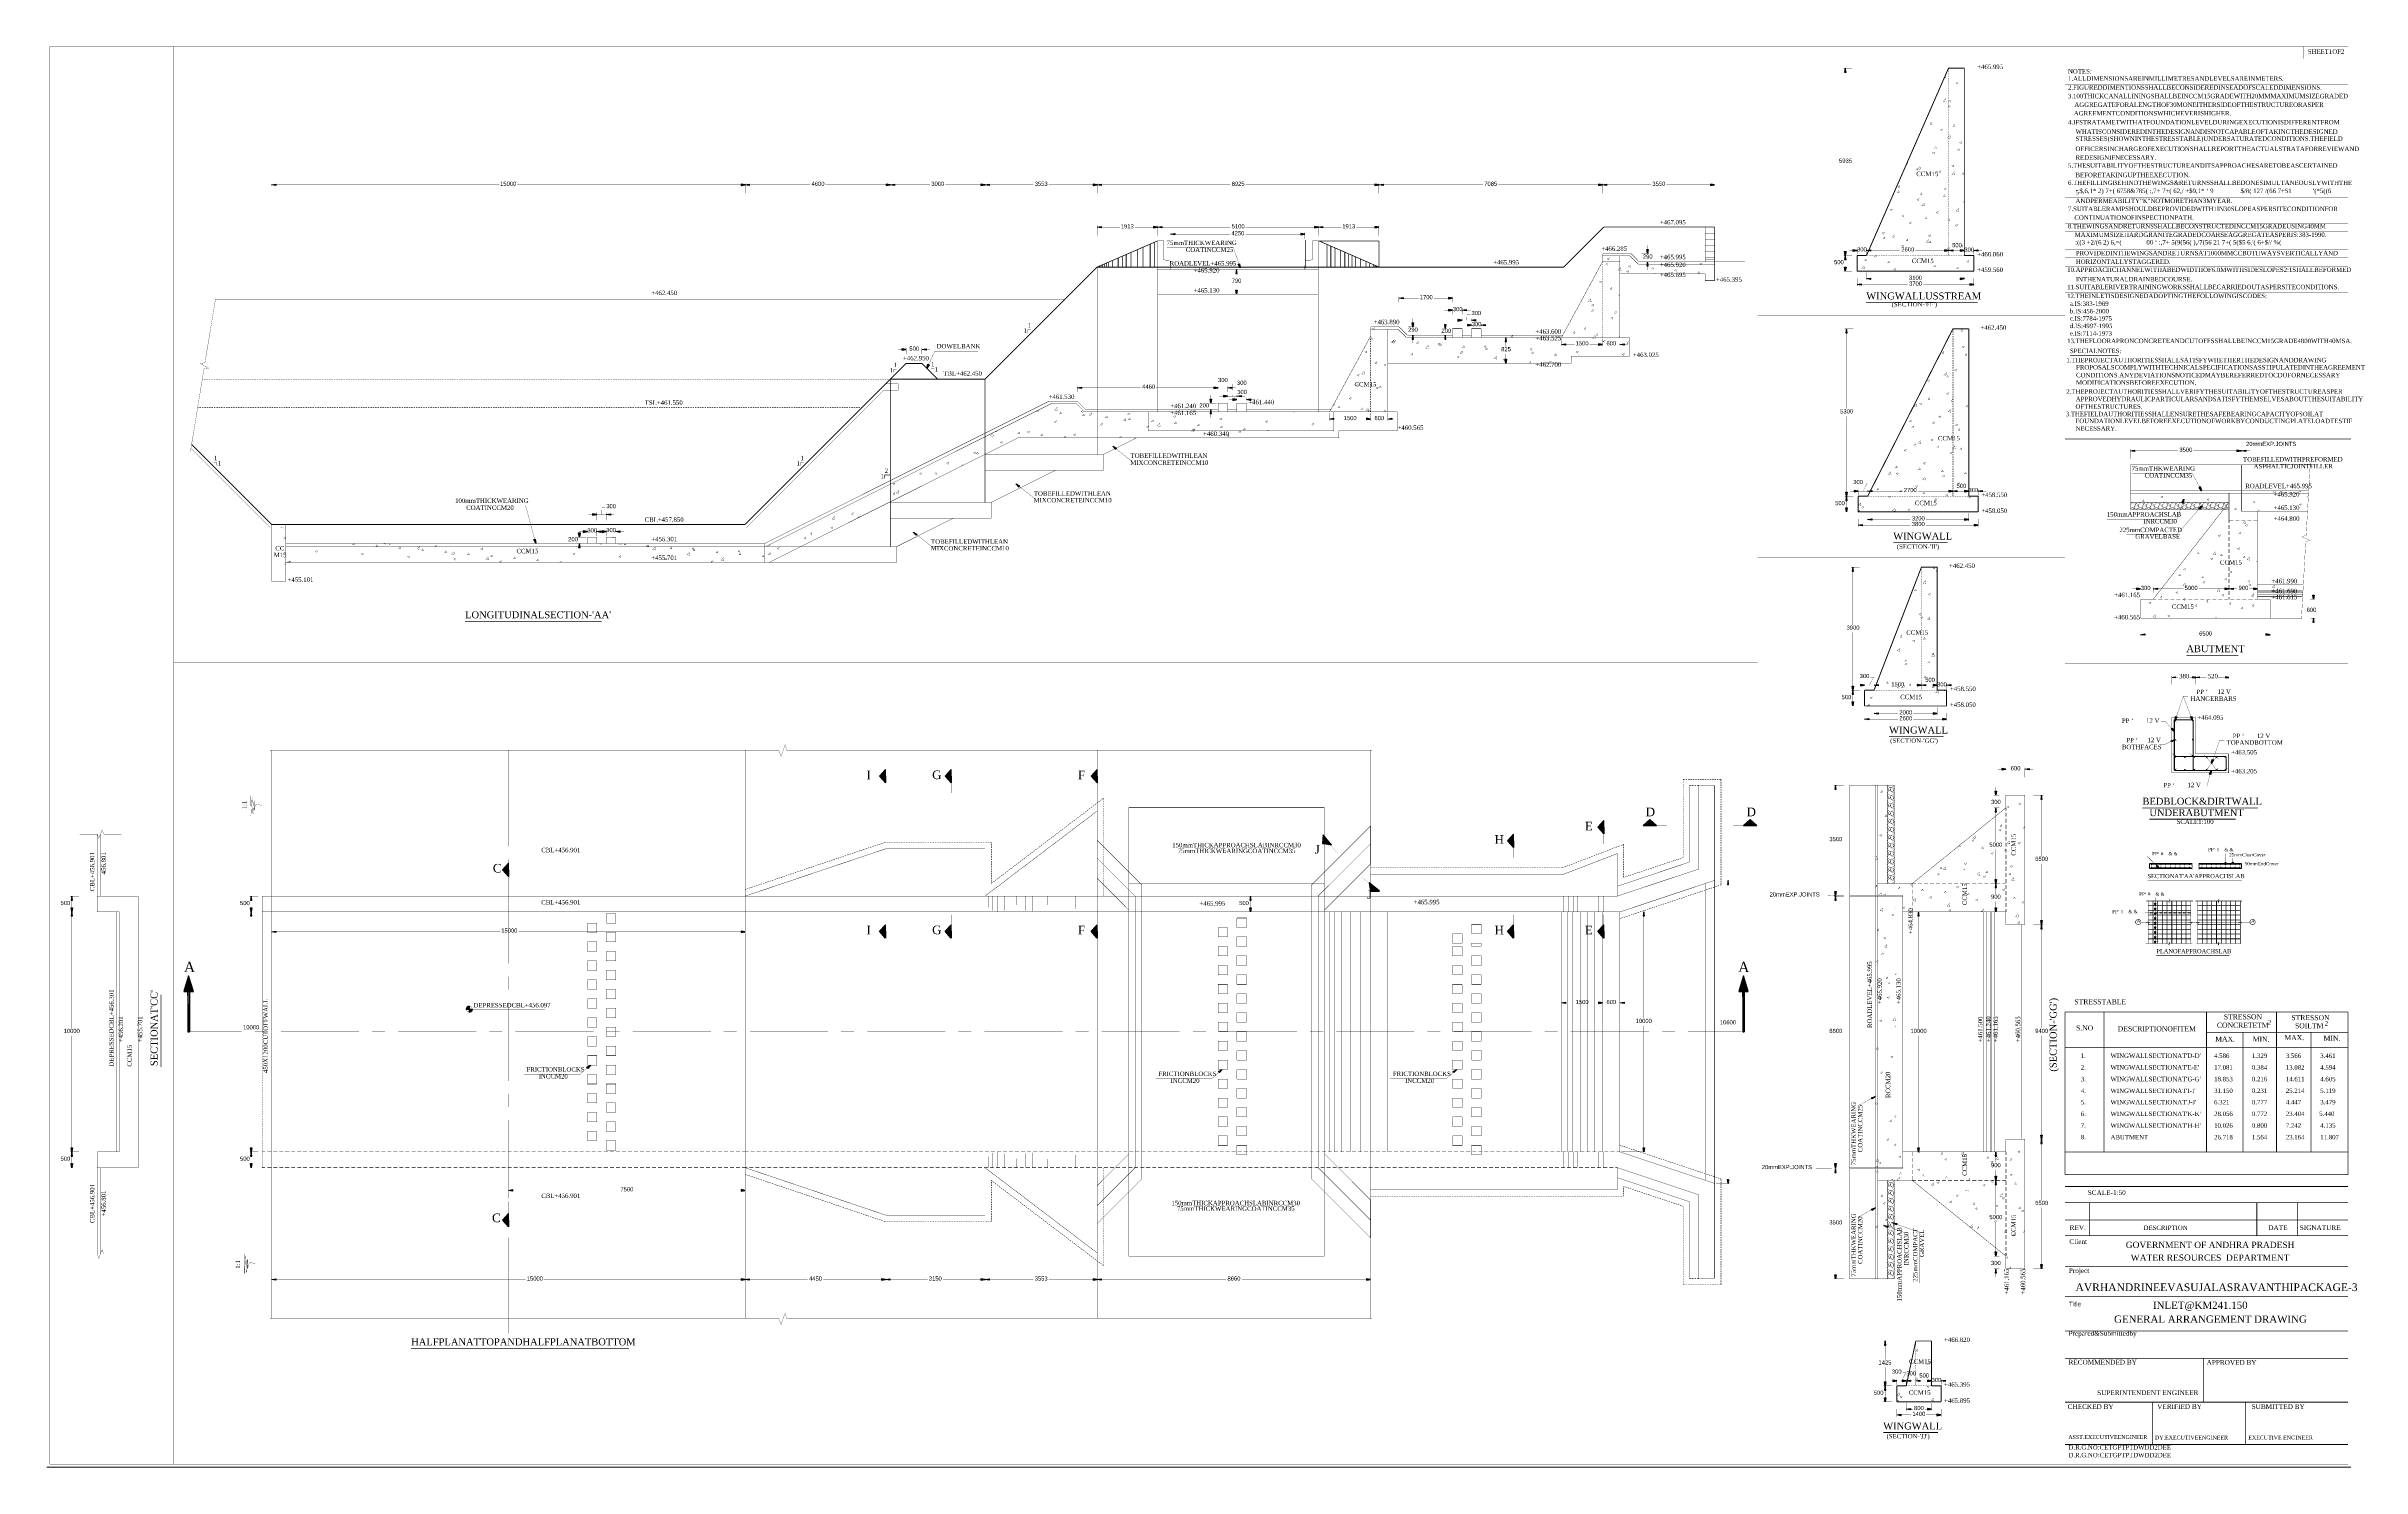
# Model space of a CAD drawing. Header units: millimetres. Extents: x 5 to 839, y 41 to 552.
import ezdxf

# ---------------------------------------------------------------- set-up
doc = ezdxf.new("R2010")
doc.units = ezdxf.units.MM
for name, color, linetype in [('H', 7, 'Continuous'), ('P', 7, 'Continuous'), ('T', 7, 'Continuous')]:
    doc.layers.add(name, color=color, linetype=linetype)

msp = doc.modelspace()

# ---------------------------------------------------------------- hatches: boundary and pattern name
at = {"layer": 'H', "linetype": 'Continuous'}
for points in [[(652.709, 542.608), (652.956, 544.089), (653.221, 542.608), (652.709, 542.608)], [(88.071, 501.844), (86.589, 502.056), (88.071, 502.32), (88.071, 501.844)], [(255.535, 501.844), (255.535, 502.32), (256.981, 502.056), (255.535, 501.844)], [(258.463, 501.844), (256.981, 502.056), (258.463, 502.32), (258.463, 501.844)], [(307.781, 501.844), (307.781, 502.32), (309.263, 502.056), (307.781, 501.844)], [(310.744, 501.844), (309.263, 502.056), (310.744, 502.32), (310.744, 501.844)], [(341.859, 501.844), (341.859, 502.32), (343.341, 502.056), (341.859, 501.844)], [(344.823, 501.844), (343.341, 502.056), (344.823, 502.32), (344.823, 501.844)], [(382.235, 501.844), (382.235, 502.32), (383.716, 502.056), (382.235, 501.844)], [(385.163, 501.844), (383.716, 502.056), (385.163, 502.32), (385.163, 501.844)], [(483.623, 501.844), (483.623, 502.32), (485.105, 502.056), (483.623, 501.844)], [(486.586, 501.844), (485.105, 502.056), (486.586, 502.32), (486.586, 501.844)], [(564.109, 501.844), (564.109, 502.32), (565.591, 502.056), (564.109, 501.844)], [(567.073, 501.844), (565.591, 502.056), (567.073, 502.32), (567.073, 501.844)], [(604.449, 501.844), (604.449, 502.32), (605.931, 502.056), (604.449, 501.844)], [(385.163, 486.569), (383.716, 486.816), (385.163, 487.027), (385.163, 486.569)], [(403.966, 486.569), (403.966, 487.027), (405.448, 486.816), (403.966, 486.569)], [(406.929, 486.569), (405.448, 486.816), (406.929, 487.027), (406.929, 486.569)], [(411.621, 484.064), (410.139, 484.329), (411.621, 484.54), (411.621, 484.064)], [(456.953, 484.064), (456.953, 484.54), (458.435, 484.329), (456.953, 484.064)], [(461.91, 486.569), (461.91, 487.027), (463.391, 486.816), (461.91, 486.569)], [(464.838, 486.569), (463.391, 486.816), (464.838, 487.027), (464.838, 486.569)], [(483.623, 486.569), (483.623, 487.027), (485.105, 486.816), (483.623, 486.569)], [(581.766, 477.379), (581.501, 478.861), (582.013, 478.861), (581.766, 477.379)], [(652.956, 476.656), (652.709, 478.137), (653.221, 478.137), (652.956, 476.656)], [(652.709, 475.174), (652.956, 476.656), (653.221, 475.174), (652.709, 475.174)], [(655.708, 478.19), (655.708, 478.702), (657.19, 478.437), (655.708, 478.19)], [(662.058, 478.19), (660.576, 478.437), (662.058, 478.702), (662.058, 478.19)], [(662.058, 478.19), (660.576, 478.437), (662.058, 478.702), (662.058, 478.19)], [(688.658, 478.19), (688.658, 478.702), (690.139, 478.437), (688.658, 478.19)], [(691.621, 478.19), (690.139, 478.437), (691.621, 478.702), (691.621, 478.19)], [(694.32, 478.19), (694.32, 478.702), (695.801, 478.437), (694.32, 478.19)], [(694.32, 478.19), (694.32, 478.702), (695.801, 478.437), (694.32, 478.19)], [(700.723, 478.19), (699.241, 478.437), (700.723, 478.702), (700.723, 478.19)], [(433.546, 470.182), (433.811, 471.664), (434.058, 470.182), (433.546, 470.182)], [(435.204, 472.175), (434.481, 473.481), (434.94, 473.657), (435.204, 472.175)], [(581.501, 472.934), (581.766, 474.416), (582.013, 472.934), (581.501, 472.934)], [(652.956, 470.994), (652.709, 472.475), (653.221, 472.475), (652.956, 470.994)], [(662.058, 468.066), (660.576, 468.313), (662.058, 468.524), (662.058, 468.066)], [(694.32, 468.066), (694.32, 468.524), (695.801, 468.313), (694.32, 468.066)], [(433.811, 462.686), (433.546, 464.167), (434.058, 464.167), (433.811, 462.686)], [(493.783, 461.081), (492.301, 461.345), (493.783, 461.539), (493.783, 461.081)], [(510.17, 461.081), (510.17, 461.539), (511.616, 461.345), (510.17, 461.081)], [(658.671, 466.002), (657.19, 466.249), (658.671, 466.46), (658.671, 466.002)], [(697.759, 466.002), (697.759, 466.46), (699.241, 466.249), (697.759, 466.002)], [(497.311, 451.009), (497.046, 452.49), (497.523, 452.49), (497.311, 451.009)], [(508.988, 450.321), (508.776, 451.82), (509.235, 451.82), (508.988, 450.321)], [(510.17, 456.759), (510.17, 457.235), (511.616, 457.024), (510.17, 456.759)], [(513.556, 453.073), (513.556, 453.584), (515.038, 453.337), (513.556, 453.073)], [(516.52, 456.759), (515.038, 457.024), (516.52, 457.235), (516.52, 456.759)], [(516.996, 451.379), (516.996, 451.855), (518.425, 451.644), (516.996, 451.379)], [(519.906, 453.073), (518.425, 453.337), (519.906, 453.584), (519.906, 453.073)], [(523.346, 451.379), (521.864, 451.644), (523.346, 451.855), (523.346, 451.379)], [(653.133, 448.804), (653.38, 450.286), (653.591, 448.804), (653.133, 448.804)], [(313.443, 442.542), (313.443, 443.054), (314.925, 442.789), (313.443, 442.542)], [(322.086, 442.542), (320.604, 442.789), (322.086, 443.054), (322.086, 442.542)], [(497.046, 446.599), (497.311, 448.045), (497.523, 446.599), (497.046, 446.599)], [(508.776, 446.599), (508.988, 448.045), (509.235, 446.599), (508.776, 446.599)], [(530.578, 445.717), (530.789, 447.199), (531.036, 445.717), (530.578, 445.717)], [(552.291, 444.412), (550.81, 444.659), (552.291, 444.87), (552.291, 444.412)], [(564.109, 444.412), (564.109, 444.87), (565.591, 444.659), (564.109, 444.412)], [(564.109, 444.412), (564.109, 444.87), (565.591, 444.659), (564.109, 444.412)], [(573.334, 444.412), (571.853, 444.659), (573.334, 444.87), (573.334, 444.412)], [(322.386, 436.069), (322.809, 437.497), (323.233, 437.286), (322.386, 436.069)], [(530.789, 437.833), (530.578, 439.314), (531.036, 439.314), (530.789, 437.833)], [(378.001, 428.819), (376.52, 429.031), (378.001, 429.295), (378.001, 428.819)], [(424.568, 423.527), (424.356, 425.009), (424.833, 425.009), (424.568, 423.527)], [(425.715, 428.819), (425.715, 429.295), (427.196, 429.031), (425.715, 428.819)], [(425.715, 428.819), (425.715, 429.295), (427.196, 429.031), (425.715, 428.819)], [(429.154, 425.82), (429.154, 426.332), (430.636, 426.067), (429.154, 425.82)], [(432.118, 428.819), (430.636, 429.031), (432.118, 429.295), (432.118, 428.819)], [(432.576, 424.55), (432.576, 425.062), (434.023, 424.797), (432.576, 424.55)], [(435.504, 425.82), (434.023, 426.067), (435.504, 426.332), (435.504, 425.82)], [(438.926, 424.55), (437.444, 424.797), (438.926, 425.062), (438.926, 424.55)], [(424.356, 419.77), (424.568, 421.252), (424.833, 419.77), (424.356, 419.77)], [(468.806, 417.601), (467.325, 417.812), (468.806, 418.077), (468.806, 417.601)], [(480.624, 417.601), (480.624, 418.077), (482.106, 417.812), (480.624, 417.601)], [(480.624, 417.601), (480.624, 418.077), (482.106, 417.812), (480.624, 417.601)], [(489.814, 417.601), (488.333, 417.812), (489.814, 418.077), (489.814, 417.601)], [(390.331, 406.929), (389.308, 408.04), (390.631, 407.317), (390.331, 406.929)], [(757.096, 406.135), (755.615, 406.382), (757.096, 406.647), (757.096, 406.135)], [(793.891, 406.135), (793.891, 406.647), (795.373, 406.382), (793.891, 406.135)], [(793.891, 406.135), (793.891, 406.647), (795.373, 406.382), (793.891, 406.135)], [(797.101, 406.135), (795.62, 406.382), (797.101, 406.647), (797.101, 406.135)], [(355.494, 393.347), (354.471, 394.441), (355.776, 393.735), (355.494, 393.347)], [(656.131, 391.619), (656.131, 392.077), (657.578, 391.866), (656.131, 391.619)], [(662.481, 391.619), (661, 391.866), (662.481, 392.077), (662.481, 391.619)], [(662.481, 391.619), (661, 391.866), (662.481, 392.077), (662.481, 391.619)], [(690.21, 391.619), (690.21, 392.077), (691.691, 391.866), (690.21, 391.619)], [(693.138, 391.619), (691.691, 391.866), (693.138, 392.077), (693.138, 391.619)], [(695.889, 391.619), (695.889, 392.077), (697.371, 391.866), (695.889, 391.619)], [(695.889, 391.619), (695.889, 392.077), (697.371, 391.866), (695.889, 391.619)], [(702.239, 391.619), (700.758, 391.866), (702.239, 392.077), (702.239, 391.619)], [(781.191, 392.042), (780.256, 393.224), (780.733, 393.471), (781.191, 392.042)], [(202.106, 383.24), (202.106, 383.734), (203.588, 383.487), (202.106, 383.24)], [(208.509, 383.24), (207.028, 383.487), (208.509, 383.734), (208.509, 383.24)], [(653.38, 390.049), (653.133, 391.53), (653.591, 391.53), (653.38, 390.049)], [(653.133, 388.567), (653.38, 390.049), (653.591, 388.567), (653.133, 388.567)], [(653.38, 384.369), (653.133, 385.851), (653.591, 385.851), (653.38, 384.369)], [(774.594, 387.544), (774.118, 387.72), (774.841, 389.026), (774.594, 387.544)], [(780.521, 385.357), (780.168, 385.692), (781.315, 386.609), (780.521, 385.357)], [(197.326, 375.356), (197.079, 376.837), (197.591, 376.837), (197.326, 375.356)], [(198.72, 377.049), (198.72, 377.56), (200.201, 377.296), (198.72, 377.049)], [(205.07, 377.049), (203.588, 377.296), (205.07, 377.56), (205.07, 377.049)], [(205.546, 377.049), (205.546, 377.56), (207.028, 377.296), (205.546, 377.049)], [(211.896, 377.049), (210.414, 377.296), (211.896, 377.56), (211.896, 377.049)], [(318.523, 376.026), (317.518, 377.137), (318.823, 376.414), (318.523, 376.026)], [(659.059, 379.377), (657.578, 379.624), (659.059, 379.889), (659.059, 379.377)], [(662.481, 381.459), (661, 381.706), (662.481, 381.97), (662.481, 381.459)], [(695.889, 381.459), (695.889, 381.97), (697.371, 381.706), (695.889, 381.459)], [(699.276, 379.377), (699.276, 379.889), (700.758, 379.624), (699.276, 379.377)], [(181.628, 373.063), (180.993, 374.474), (181.451, 374.597), (181.628, 373.063)], [(197.079, 371.598), (197.326, 373.063), (197.591, 371.598), (197.079, 371.598)], [(655.426, 363.044), (655.673, 364.525), (655.92, 363.044), (655.426, 363.044)], [(757.784, 356.482), (757.784, 356.941), (759.266, 356.694), (757.784, 356.482)], [(765.281, 356.482), (763.799, 356.694), (765.281, 356.941), (765.281, 356.482)], [(765.281, 356.482), (763.799, 356.694), (765.281, 356.941), (765.281, 356.482)], [(789.57, 356.482), (789.57, 356.941), (791.051, 356.694), (789.57, 356.482)], [(792.533, 356.482), (791.051, 356.694), (792.533, 356.941), (792.533, 356.482)], [(799.818, 356.482), (799.818, 356.941), (801.299, 356.694), (799.818, 356.482)], [(821.408, 353.007), (821.196, 354.489), (821.655, 354.489), (821.408, 353.007)], [(821.196, 344.699), (821.408, 346.198), (821.655, 344.699), (821.196, 344.699)], [(760.748, 340.007), (759.266, 340.219), (760.748, 340.466), (760.748, 340.007)], [(804.351, 340.007), (804.351, 340.466), (805.833, 340.219), (804.351, 340.007)], [(771.631, 324.644), (770.484, 324.855), (771.631, 325.032), (771.631, 324.644)], [(777.981, 324.644), (777.981, 325.032), (779.11, 324.855), (777.981, 324.644)], [(780.256, 324.644), (779.11, 324.855), (780.256, 325.032), (780.256, 324.644)], [(789.781, 324.644), (789.781, 325.032), (790.928, 324.855), (789.781, 324.644)], [(655.673, 320.234), (655.426, 321.716), (655.92, 321.716), (655.673, 320.234)], [(655.426, 318.752), (655.673, 320.234), (655.92, 318.752), (655.426, 318.752)], [(658.424, 321.769), (658.424, 322.263), (659.906, 322.016), (658.424, 321.769)], [(664.774, 321.769), (663.293, 322.016), (664.774, 322.263), (664.774, 321.769)], [(664.774, 321.769), (663.293, 322.016), (664.774, 322.263), (664.774, 321.769)], [(678.868, 321.769), (678.868, 322.263), (680.35, 322.016), (678.868, 321.769)], [(681.831, 321.769), (680.35, 322.016), (681.831, 322.263), (681.831, 321.769)], [(684.548, 321.769), (684.548, 322.263), (686.029, 322.016), (684.548, 321.769)], [(684.548, 321.769), (684.548, 322.263), (686.029, 322.016), (684.548, 321.769)], [(690.898, 321.769), (689.416, 322.016), (690.898, 322.263), (690.898, 321.769)], [(655.673, 314.572), (655.426, 316.001), (655.92, 316.001), (655.673, 314.572)], [(661.388, 309.563), (659.906, 309.774), (661.388, 310.039), (661.388, 309.563)], [(664.774, 311.644), (663.293, 311.856), (664.774, 312.12), (664.774, 311.644)], [(684.548, 311.644), (684.548, 312.12), (686.029, 311.856), (684.548, 311.644)], [(687.97, 309.563), (687.97, 310.039), (689.416, 309.774), (687.97, 309.563)], [(771.631, 309.316), (771.843, 310.797), (772.301, 310.621), (771.631, 309.316)], [(777.981, 309.316), (777.205, 310.621), (777.681, 310.797), (777.981, 309.316)], [(770.396, 301.66), (770.184, 302.084), (771.631, 302.507), (770.396, 301.66)], [(771.366, 305.329), (770.22, 306.264), (770.608, 306.599), (771.366, 305.329)], [(307.569, 286.967), (305.4, 289.331), (307.569, 291.712), (307.569, 286.967)], [(331.153, 286.967), (328.983, 289.331), (331.153, 291.712), (331.153, 286.967)], [(383.716, 286.967), (381.564, 289.331), (383.716, 291.712), (383.716, 286.967)], [(709.313, 291.571), (709.313, 292.047), (710.794, 291.783), (709.313, 291.571)], [(719.085, 291.571), (717.603, 291.783), (719.085, 292.047), (719.085, 291.571)], [(784.754, 293.864), (785.001, 295.346), (785.46, 295.169), (784.754, 293.864)], [(649.235, 284.639), (649.499, 286.12), (649.711, 284.639), (649.235, 284.639)], [(707.108, 282.469), (706.861, 283.951), (707.355, 283.951), (707.108, 282.469)], [(784.49, 289.878), (784.031, 290.019), (784.613, 291.359), (784.49, 289.878)], [(706.861, 276.472), (707.108, 277.954), (707.355, 276.472), (706.861, 276.472)], [(706.861, 276.472), (707.108, 277.954), (707.355, 276.472), (706.861, 276.472)], [(723.318, 280.988), (723.583, 282.469), (723.829, 280.988), (723.318, 280.988)], [(467.96, 264.478), (464.785, 265.042), (465.049, 268.252), (467.536, 265.042), (467.96, 264.478)], [(533.541, 263.684), (531.389, 266.047), (533.541, 268.464), (533.541, 263.684)], [(566.05, 268.552), (563.898, 270.969), (566.05, 273.332), (566.05, 268.552)], [(580.231, 271.551), (582.613, 273.72), (584.976, 271.551), (580.231, 271.551)], [(616.303, 271.551), (618.719, 273.72), (621.083, 271.551), (616.303, 271.551)], [(792.445, 257.493), (792.286, 258.339), (792.586, 258.339), (792.445, 257.493)], [(171.803, 253.189), (169.651, 255.588), (171.803, 257.969), (171.803, 253.189)], [(482.141, 247.721), (482.106, 247.968), (481.559, 250.896), (485.369, 247.968), (482.141, 247.721)], [(610.5, 250.349), (610.764, 251.83), (610.976, 250.349), (610.5, 250.349)], [(707.108, 250.684), (706.861, 252.166), (707.355, 252.166), (707.108, 250.684)], [(706.861, 249.202), (707.108, 250.684), (707.355, 249.202), (706.861, 249.202)], [(765.704, 256.487), (764.981, 256.999), (765.193, 257.157), (765.704, 256.487)], [(789.781, 257.422), (789.658, 258.269), (789.958, 258.269), (789.781, 257.422)], [(14.411, 244.669), (14.658, 246.151), (14.923, 244.669), (14.411, 244.669)], [(14.658, 240.436), (14.411, 241.917), (14.923, 241.917), (14.658, 240.436)], [(79.005, 244.669), (79.269, 246.151), (79.481, 244.669), (79.005, 244.669)], [(79.269, 240.436), (79.005, 241.917), (79.481, 241.917), (79.269, 240.436)], [(438.626, 244.669), (438.891, 246.151), (439.138, 244.669), (438.626, 244.669)], [(438.891, 240.436), (438.626, 241.917), (439.138, 241.917), (438.891, 240.436)], [(649.499, 246.362), (649.235, 247.844), (649.711, 247.844), (649.499, 246.362)], [(649.499, 246.362), (649.235, 247.844), (649.711, 247.844), (649.499, 246.362)], [(649.235, 244.669), (649.499, 246.151), (649.711, 244.669), (649.235, 244.669)], [(649.235, 244.669), (649.499, 246.151), (649.711, 244.669), (649.235, 244.669)], [(707.108, 240.436), (706.861, 241.917), (707.355, 241.917), (707.108, 240.436)], [(764.469, 242.764), (764.346, 243.611), (764.593, 243.611), (764.469, 242.764)], [(764.469, 241.035), (764.346, 241.882), (764.593, 241.882), (764.469, 241.035)], [(14.411, 239.007), (14.658, 240.436), (14.923, 239.007), (14.411, 239.007)], [(79.005, 239.007), (79.269, 240.436), (79.481, 239.007), (79.005, 239.007)], [(88.071, 233.08), (86.589, 233.327), (88.071, 233.574), (88.071, 233.08)], [(255.535, 233.08), (255.535, 233.574), (256.981, 233.327), (255.535, 233.08)], [(307.569, 231.087), (305.4, 233.504), (307.569, 235.867), (307.569, 231.087)], [(331.153, 231.087), (328.983, 233.504), (331.153, 235.867), (331.153, 231.087)], [(383.716, 231.087), (381.564, 233.504), (383.716, 235.867), (383.716, 231.087)], [(533.541, 231.087), (531.389, 233.504), (533.541, 235.867), (533.541, 231.087)], [(566.05, 231.087), (563.898, 233.504), (566.05, 235.867), (566.05, 231.087)], [(580.196, 239.007), (580.443, 240.436), (580.708, 239.007), (580.196, 239.007)], [(679.08, 239.007), (679.344, 240.436), (679.591, 239.007), (679.08, 239.007)], [(723.583, 235.903), (723.318, 237.384), (723.829, 237.384), (723.583, 235.903)], [(723.318, 234.421), (723.583, 235.903), (723.829, 234.421), (723.318, 234.421)], [(762.811, 239.977), (762.811, 240.277), (763.658, 240.101), (762.811, 239.977)], [(764.469, 239.342), (764.346, 240.189), (764.593, 240.189), (764.469, 239.342)], [(764.469, 237.649), (764.346, 238.495), (764.593, 238.495), (764.469, 237.649)], [(764.469, 235.903), (764.346, 236.749), (764.593, 236.749), (764.469, 235.903)], [(764.469, 234.209), (764.346, 235.056), (764.593, 235.056), (764.469, 234.209)], [(764.469, 232.516), (764.346, 233.363), (764.593, 233.363), (764.469, 232.516)], [(764.558, 239.977), (764.558, 240.277), (765.404, 240.101), (764.558, 239.977)], [(766.251, 239.977), (766.251, 240.277), (767.098, 240.101), (766.251, 239.977)], [(767.944, 239.977), (767.944, 240.277), (768.791, 240.101), (767.944, 239.977)], [(769.673, 239.977), (769.673, 240.277), (770.52, 240.101), (769.673, 239.977)], [(771.366, 239.977), (771.366, 240.277), (772.213, 240.101), (771.366, 239.977)], [(773.06, 239.977), (773.06, 240.277), (773.906, 240.101), (773.06, 239.977)], [(774.753, 239.977), (774.753, 240.277), (775.653, 240.101), (774.753, 239.977)], [(776.499, 239.977), (776.499, 240.277), (777.346, 240.101), (776.499, 239.977)], [(764.469, 230.787), (764.346, 231.669), (764.593, 231.669), (764.469, 230.787)], [(764.469, 229.094), (764.346, 229.941), (764.593, 229.941), (764.469, 229.094)], [(54.998, 211.825), (56.691, 217.488), (58.438, 211.825), (54.998, 211.825)], [(614.609, 211.825), (616.338, 217.488), (618.031, 211.825), (614.609, 211.825)], [(56.444, 197.309), (56.444, 211.825), (56.991, 211.825), (56.991, 197.309), (56.444, 197.309)], [(616.056, 197.309), (616.056, 211.825), (616.603, 211.825), (616.603, 197.309), (616.056, 197.309)], [(156.598, 205.475), (156.686, 205.846), (157.709, 205.846), (157.709, 205.475), (156.598, 205.475)], [(156.686, 205.846), (156.951, 206.234), (157.709, 206.234), (157.709, 205.846), (156.686, 205.846)], [(156.951, 206.234), (157.286, 206.446), (157.709, 206.446), (157.709, 206.234), (156.951, 206.234)], [(157.286, 206.446), (157.709, 206.534), (157.709, 206.446), (157.286, 206.446)], [(157.709, 205.052), (157.709, 205.475), (158.768, 205.475), (158.679, 205.052), (157.709, 205.052)], [(157.709, 204.664), (157.709, 205.052), (158.679, 205.052), (158.468, 204.664), (157.709, 204.664)], [(157.709, 204.364), (157.709, 204.664), (158.08, 204.452), (157.709, 204.364)], [(158.08, 204.452), (157.709, 204.664), (158.468, 204.664), (158.08, 204.452)], [(552.291, 207.504), (550.81, 207.716), (552.291, 207.963), (552.291, 207.504)], [(564.109, 207.504), (564.109, 207.963), (565.591, 207.716), (564.109, 207.504)], [(564.109, 207.504), (564.109, 207.963), (565.591, 207.716), (564.109, 207.504)], [(573.334, 207.504), (571.853, 207.716), (573.334, 207.963), (573.334, 207.504)], [(200.378, 184.185), (200.043, 184.556), (201.313, 185.367), (200.378, 184.185)], [(427.708, 182.651), (427.408, 182.986), (428.678, 183.797), (427.708, 182.651)], [(512.128, 182.651), (511.828, 182.986), (513.098, 183.797), (512.128, 182.651)], [(662.658, 173.214), (662.411, 173.637), (663.84, 174.096), (662.658, 173.214)], [(723.583, 158.644), (723.318, 160.126), (723.829, 160.126), (723.583, 158.644)], [(723.318, 157.163), (723.583, 158.644), (723.829, 157.163), (723.318, 157.163)], [(14.658, 154.129), (14.411, 155.61), (14.923, 155.61), (14.658, 154.129)], [(14.411, 152.647), (14.658, 154.129), (14.923, 152.647), (14.411, 152.647)], [(79.269, 154.129), (79.005, 155.61), (79.481, 155.61), (79.269, 154.129)], [(79.005, 152.647), (79.269, 154.129), (79.481, 152.647), (79.005, 152.647)], [(580.443, 154.129), (580.196, 155.61), (580.708, 155.61), (580.443, 154.129)], [(679.344, 154.129), (679.08, 155.61), (679.591, 155.61), (679.344, 154.129)], [(706.861, 152.647), (707.108, 154.129), (707.355, 152.647), (706.861, 152.647)], [(14.658, 148.449), (14.411, 149.931), (14.923, 149.931), (14.658, 148.449)], [(79.269, 148.449), (79.005, 149.931), (79.481, 149.931), (79.269, 148.449)], [(610.764, 142.769), (610.5, 144.216), (610.976, 144.216), (610.764, 142.769)], [(649.499, 148.449), (649.235, 149.931), (649.711, 149.931), (649.499, 148.449)], [(649.499, 148.449), (649.235, 149.931), (649.711, 149.931), (649.499, 148.449)], [(649.235, 146.72), (649.499, 148.202), (649.711, 146.72), (649.235, 146.72)], [(649.235, 146.72), (649.499, 148.202), (649.711, 146.72), (649.235, 146.72)], [(707.108, 143.88), (706.861, 145.362), (707.355, 145.362), (707.108, 143.88)], [(706.861, 142.399), (707.108, 143.88), (707.355, 142.399), (706.861, 142.399)], [(173.284, 140.018), (171.803, 140.282), (173.284, 140.529), (173.284, 140.018)], [(255.535, 140.018), (255.535, 140.529), (256.981, 140.282), (255.535, 140.018)], [(662.658, 133.085), (662.411, 133.544), (663.84, 134.02), (662.658, 133.085)], [(171.803, 127.194), (169.651, 129.611), (171.803, 131.974), (171.803, 127.194)], [(668.161, 126.947), (666.856, 127.67), (668.338, 127.406), (668.161, 126.947)], [(671.336, 127.829), (670.031, 128.552), (671.513, 128.305), (671.336, 127.829)], [(707.108, 116.611), (706.861, 118.092), (707.355, 118.092), (707.108, 116.611)], [(707.108, 116.611), (706.861, 118.092), (707.355, 118.092), (707.108, 116.611)], [(88.071, 107.932), (86.589, 108.197), (88.071, 108.444), (88.071, 107.932)], [(255.535, 107.932), (255.535, 108.444), (256.981, 108.197), (255.535, 107.932)], [(258.463, 107.932), (256.981, 108.197), (258.463, 108.444), (258.463, 107.932)], [(306.088, 107.932), (306.088, 108.444), (307.569, 108.197), (306.088, 107.932)], [(309.051, 107.932), (307.569, 108.197), (309.051, 108.444), (309.051, 107.932)], [(341.859, 107.932), (341.859, 108.444), (343.341, 108.197), (341.859, 107.932)], [(344.823, 107.932), (343.341, 108.197), (344.823, 108.444), (344.823, 107.932)], [(382.235, 107.932), (382.235, 108.444), (383.716, 108.197), (382.235, 107.932)], [(385.163, 107.932), (383.716, 108.197), (385.163, 108.444), (385.163, 107.932)], [(480.624, 107.932), (480.624, 108.444), (482.106, 108.197), (480.624, 107.932)], [(649.499, 108.444), (649.235, 109.926), (649.711, 109.926), (649.499, 108.444)], [(706.861, 110.596), (707.108, 112.078), (707.355, 110.596), (706.861, 110.596)], [(723.583, 112.078), (723.318, 113.559), (723.829, 113.559), (723.583, 112.078)], [(667.015, 84.614), (667.279, 86.095), (667.526, 84.614), (667.015, 84.614)], [(667.279, 69.921), (667.015, 71.367), (667.526, 71.367), (667.279, 69.921)], [(667.015, 68.439), (667.279, 69.921), (667.526, 68.439), (667.015, 68.439)], [(670.031, 71.438), (670.031, 71.949), (671.513, 71.702), (670.031, 71.438)], [(673.418, 71.438), (673.418, 71.949), (674.899, 71.702), (673.418, 71.438)], [(676.381, 71.438), (674.899, 71.702), (676.381, 71.949), (676.381, 71.438)], [(679.803, 71.438), (678.321, 71.702), (679.803, 71.949), (679.803, 71.438)], [(679.803, 71.438), (678.321, 71.702), (679.803, 71.949), (679.803, 71.438)], [(682.519, 71.438), (682.519, 71.949), (684.001, 71.702), (682.519, 71.438)], [(682.519, 71.438), (682.519, 71.949), (684.001, 71.702), (682.519, 71.438)], [(688.869, 71.438), (687.423, 71.702), (688.869, 71.949), (688.869, 71.438)], [(667.279, 64.206), (667.015, 65.687), (667.526, 65.687), (667.279, 64.206)], [(672.994, 59.214), (671.513, 59.461), (672.994, 59.725), (672.994, 59.214)], [(676.381, 61.278), (674.899, 61.542), (676.381, 61.789), (676.381, 61.278)], [(682.519, 61.278), (682.519, 61.789), (684.001, 61.542), (682.519, 61.278)], [(685.941, 59.214), (685.941, 59.725), (687.423, 59.461), (685.941, 59.214)]]:
    msp.add_hatch(color=256, dxfattribs=at).paths.add_polyline_path(points)

# ---------------------------------------------------------------- linework, layer by layer
at = {"layer": 'P'}
for points, const_width in [([(6.738, 551.886), (6.738, 41.769)], 0.085), ([(6.738, 41.769), (833.878, 41.769), (833.878, 551.886), (6.738, 551.886), (833.878, 551.886)], 0.085), ([(51.276, 551.886), (51.276, 41.769)], 0.085), ([(621.418, 41.769), (621.418, 551.886)], 0.085), ([(732.032, 41.769), (732.032, 551.886)], 0.085), ([(817.721, 551.886), (817.721, 547.493), (833.878, 547.493)], 0.085), ([(655.408, 544.107), (652.357, 544.107)], 0.085), ([(652.956, 542.625), (652.956, 511.669)], 0.085), ([(660.576, 476.673), (690.122, 544.107), (695.801, 544.107), (695.801, 476.673)], 0.339), ([(690.122, 544.107), (690.122, 543.419)], 0.169), ([(690.122, 543.137), (690.122, 542.537)], 0.169), ([(690.122, 542.237), (690.122, 541.69)], 0.169), ([(688.605, 540.597), (689.151, 540.544)], 0.085), ([(688.728, 540.932), (689.028, 541.267)], 0.085), ([(689.151, 540.544), (689.028, 541.267)], 0.085), ([(690.122, 541.39), (690.122, 540.808)], 0.169), ([(690.122, 540.544), (690.122, 539.962)], 0.169), ([(690.122, 539.662), (690.122, 539.062)], 0.169), ([(690.122, 538.815), (690.122, 538.215)], 0.169), ([(690.122, 537.916), (690.122, 537.369)], 0.169), ([(690.122, 537.069), (690.122, 536.487)], 0.169), ([(690.122, 536.187), (690.122, 535.64)], 0.169), ([(690.122, 535.34), (690.122, 534.741)], 0.169), ([(690.122, 534.458), (690.122, 533.894)], 0.169), ([(690.122, 533.612), (690.122, 533.012)], 0.169), ([(692.75, 538.692), (693.561, 538.974)], 0.085), ([(692.75, 538.692), (693.349, 538.268)], 0.085), ([(693.349, 538.268), (693.561, 538.974)], 0.085), ([(732.032, 541.39), (833.878, 541.39)], 0.042), ([(732.032, 538.304), (833.878, 538.304)], 0.042), ([(732.032, 535.164), (833.878, 535.164)], 0.042), ([(688.181, 532.13), (689.116, 533.1)], 0.085), ([(688.181, 532.13), (689.24, 531.989)], 0.085), ([(689.24, 531.989), (689.116, 533.1)], 0.085), ([(689.963, 530.313), (690.122, 530.384)], 0.085), ([(689.963, 530.313), (690.122, 530.172)], 0.085), ([(690.122, 532.765), (690.122, 532.165)], 0.169), ([(690.122, 531.865), (690.122, 531.283)], 0.169), ([(690.122, 531.019), (690.122, 530.437)], 0.169), ([(690.122, 530.137), (690.122, 529.59)], 0.169), ([(690.122, 529.29), (690.122, 528.69)], 0.169), ([(690.122, 528.391), (690.122, 527.844)], 0.169), ([(690.122, 527.544), (690.122, 526.962)], 0.169), ([(690.122, 526.662), (690.122, 526.115)], 0.169), ([(690.122, 525.815), (690.122, 525.216)], 0.169), ([(690.122, 524.933), (690.122, 524.369)], 0.169), ([(690.086, 531.918), (690.122, 531.989)], 0.085), ([(690.086, 531.918), (690.757, 531.865)], 0.085), ([(690.122, 531.989), (690.633, 532.589)], 0.085), ([(690.122, 530.384), (690.757, 530.595)], 0.085), ([(690.122, 530.172), (690.545, 529.925)], 0.085), ([(690.545, 529.925), (690.757, 530.595)], 0.085), ([(690.757, 531.865), (690.633, 532.589)], 0.085), ([(732.032, 532.042), (833.878, 532.042)], 0.042), ([(732.032, 528.902), (833.878, 528.902)], 0.042), ([(732.032, 525.815), (833.878, 525.815)], 0.042), ([(683.401, 523.963), (683.948, 524.633)], 0.085), ([(683.401, 523.963), (684.071, 523.91)], 0.085), ([(684.071, 523.91), (683.948, 524.633)], 0.085), ([(687.158, 521.917), (687.97, 522.252)], 0.085), ([(687.158, 521.917), (687.705, 521.547)], 0.085), ([(687.705, 521.547), (687.97, 522.252)], 0.085), ([(689.698, 519.007), (690.122, 519.43), (690.633, 519.924)], 0.085), ([(689.751, 519.007), (690.122, 518.918), (690.757, 518.83)], 0.085), ([(690.122, 524.087), (690.122, 523.487)], 0.169), ([(690.122, 523.24), (690.122, 522.64)], 0.169), ([(690.122, 522.34), (690.122, 521.794)], 0.169), ([(690.122, 521.494), (690.122, 520.912)], 0.169), ([(690.122, 520.612), (690.122, 520.065)], 0.169), ([(690.122, 519.765), (690.122, 519.165)], 0.169), ([(690.122, 518.866), (690.122, 518.319)], 0.169), ([(690.122, 518.019), (690.122, 517.437)], 0.169), ([(690.122, 517.137), (690.122, 516.59)], 0.169), ([(690.757, 518.83), (690.633, 519.924)], 0.085), ([(691.691, 523.24), (692.238, 523.91)], 0.085), ([(691.691, 523.24), (692.362, 523.152)], 0.085), ([(692.362, 523.187), (692.238, 523.91)], 0.085), ([(694.02, 517.26), (694.831, 517.613)], 0.085), ([(694.02, 517.26), (694.619, 516.89)], 0.085), ([(694.619, 516.89), (694.866, 517.613)], 0.085), ([(732.032, 522.676), (833.878, 522.676)], 0.042), ([(732.032, 519.553), (833.878, 519.553)], 0.042), ([(652.956, 478.155), (652.956, 509.058)], 0.085), ([(675.005, 509.605), (675.217, 509.429)], 0.085), ([(675.217, 510.064), (675.428, 510.152)], 0.085), ([(675.217, 509.429), (675.428, 510.152)], 0.085), ([(678.956, 507.735), (679.838, 508.67)], 0.085), ([(679.962, 507.577), (679.838, 508.67)], 0.085), ([(684.318, 513.574), (685.13, 513.874)], 0.085), ([(684.318, 513.539), (684.918, 513.151)], 0.085), ([(684.918, 513.151), (685.13, 513.874)], 0.085), ([(685.006, 515.267), (685.553, 515.955)], 0.085), ([(685.006, 515.267), (685.677, 515.197)], 0.085), ([(685.677, 515.232), (685.553, 515.955)], 0.085), ([(690.122, 516.29), (690.122, 515.691)], 0.169), ([(690.122, 515.444), (690.122, 514.844)], 0.169), ([(690.122, 514.562), (690.122, 513.962)], 0.169), ([(690.122, 513.715), (690.122, 513.115)], 0.169), ([(690.122, 512.815), (690.122, 512.269)], 0.169), ([(690.122, 511.969), (690.122, 511.387)], 0.169), ([(690.122, 511.087), (690.122, 510.54)], 0.169), ([(690.122, 510.24), (690.122, 509.64)], 0.169), ([(690.122, 509.341), (690.122, 508.794)], 0.169), ([(690.122, 508.494), (690.122, 507.912)], 0.169), ([(691.233, 508.917), (692.027, 509.217)], 0.085), ([(691.233, 508.917), (691.815, 508.547)], 0.085), ([(691.815, 508.547), (692.027, 509.217)], 0.085), ([(693.261, 514.562), (693.808, 515.197)], 0.085), ([(693.261, 514.562), (693.984, 514.473)], 0.085), ([(693.984, 514.473), (693.843, 515.232)], 0.085), ([(732.032, 516.414), (833.878, 516.414)], 0.042), ([(732.032, 513.292), (833.878, 513.292)], 0.042), ([(732.032, 510.205), (833.878, 510.205)], 0.042), ([(86.572, 499.057), (86.572, 502.655)], 0.085), ([(88.053, 502.073), (168.487, 502.073)], 0.085), ([(255.535, 502.073), (175.048, 502.073)], 0.085), ([(256.963, 499.057), (256.963, 502.655)], 0.085), ([(256.963, 499.057), (256.963, 502.655)], 0.085), ([(258.445, 502.073), (280.335, 502.073)], 0.085), ([(307.763, 502.073), (285.926, 502.073)], 0.085), ([(309.245, 499.057), (309.245, 502.655)], 0.085), ([(309.245, 499.057), (309.245, 502.655)], 0.085), ([(310.727, 502.073), (323.515, 502.073)], 0.085), ([(341.842, 502.073), (329.071, 502.073)], 0.085), ([(343.323, 499.057), (343.323, 502.655)], 0.085), ([(343.323, 499.057), (343.323, 502.655)], 0.085), ([(344.805, 502.073), (360.733, 502.073)], 0.085), ([(382.235, 502.073), (366.272, 502.073)], 0.085), ([(383.716, 499.057), (383.716, 502.655)], 0.085), ([(383.716, 499.057), (383.716, 502.655)], 0.085), ([(385.163, 502.073), (431.641, 502.073)], 0.085), ([(483.623, 502.073), (437.18, 502.073)], 0.085), ([(485.105, 499.057), (485.105, 502.655)], 0.085), ([(485.105, 499.057), (485.105, 502.655)], 0.085), ([(486.586, 502.073), (522.57, 502.073)], 0.085), ([(564.092, 502.073), (528.108, 502.073)], 0.085), ([(565.573, 499.057), (565.573, 502.655)], 0.085), ([(565.573, 499.057), (565.573, 502.655)], 0.085), ([(567.055, 502.073), (582.983, 502.073)], 0.085), ([(604.449, 502.073), (588.522, 502.073)], 0.085), ([(605.931, 499.057), (605.931, 502.655)], 0.085), ([(671.618, 499.357), (672.183, 500.027)], 0.085), ([(671.83, 501.474), (672.641, 501.773)], 0.085), ([(671.83, 501.474), (672.394, 501.086)], 0.085), ([(672.342, 499.322), (672.218, 500.027)], 0.085), ([(672.394, 501.086), (672.641, 501.773)], 0.085), ([(678.321, 507.312), (678.868, 508)], 0.085), ([(678.321, 507.312), (678.991, 507.277)], 0.085), ([(679.027, 507.277), (678.868, 508)], 0.085), ([(678.956, 507.735), (679.962, 507.577)], 0.085), ([(686.611, 506.589), (687.158, 507.224)], 0.085), ([(686.611, 506.589), (687.282, 506.518)], 0.085), ([(687.282, 506.518), (687.158, 507.277)], 0.085), ([(688.428, 500.539), (689.24, 500.839)], 0.085), ([(688.428, 500.539), (688.975, 500.168)], 0.085), ([(688.975, 500.168), (689.24, 500.839)], 0.085), ([(690.122, 507.647), (690.122, 507.065)], 0.169), ([(690.122, 506.765), (690.122, 506.166)], 0.169), ([(690.122, 505.919), (690.122, 505.319)], 0.169), ([(690.122, 505.037), (690.122, 504.472)], 0.169), ([(690.122, 504.19), (690.122, 503.59)], 0.169), ([(690.122, 503.29), (690.122, 502.744)], 0.169), ([(690.122, 502.444), (690.122, 501.862)], 0.169), ([(690.122, 501.562), (690.122, 501.015)], 0.169), ([(690.122, 500.715), (690.122, 500.115)], 0.169), ([(691.268, 505.83), (692.15, 506.765)], 0.085), ([(691.268, 505.83), (692.291, 505.672)], 0.085), ([(692.291, 505.672), (692.15, 506.765)], 0.085), ([(694.866, 505.883), (695.413, 506.518)], 0.085), ([(694.866, 505.883), (695.59, 505.795)], 0.085), ([(695.59, 505.795), (695.413, 506.518)], 0.085), ([(732.032, 507.065), (833.878, 507.065)], 0.042), ([(732.032, 503.925), (833.878, 503.925)], 0.042), ([(732.032, 500.803), (833.878, 500.803)], 0.042), ([(669.043, 493.095), (669.854, 493.395)], 0.085), ([(669.043, 493.095), (669.59, 492.707)], 0.085), ([(669.59, 492.707), (669.854, 493.395)], 0.085), ([(671.618, 499.357), (672.342, 499.322)], 0.085), ([(678.744, 496.817), (679.538, 497.117)], 0.085), ([(678.744, 496.817), (679.291, 496.447)], 0.085), ([(679.291, 496.447), (679.538, 497.117)], 0.085), ([(679.926, 498.634), (680.473, 499.322)], 0.085), ([(679.926, 498.634), (680.597, 498.563)], 0.085), ([(680.597, 498.563), (680.473, 499.322)], 0.085), ([(680.473, 494.577), (681.355, 495.512)], 0.085), ([(680.473, 494.577), (681.496, 494.453)], 0.085), ([(681.496, 494.453), (681.355, 495.512)], 0.085), ([(685.588, 492.16), (686.4, 492.495)], 0.085), ([(685.588, 492.16), (686.188, 491.772)], 0.085), ([(686.188, 491.772), (686.435, 492.495)], 0.085), ([(688.181, 497.911), (688.763, 498.563)], 0.085), ([(688.217, 497.911), (688.904, 497.84)], 0.085), ([(688.904, 497.84), (688.763, 498.563)], 0.085), ([(690.122, 499.816), (690.122, 499.269)], 0.169), ([(690.122, 498.969), (690.122, 498.387)], 0.169), ([(690.122, 498.122), (690.122, 497.54)], 0.169), ([(690.122, 497.24), (690.122, 496.641)], 0.169), ([(690.122, 496.394), (690.122, 495.794)], 0.169), ([(690.122, 495.512), (690.122, 494.947)], 0.169), ([(690.122, 494.665), (690.122, 494.065)], 0.169), ([(690.122, 493.765), (690.122, 493.219)], 0.169), ([(690.122, 492.919), (690.122, 492.337)], 0.169), ([(690.122, 492.037), (690.122, 491.49)], 0.169), ([(692.785, 492.672), (693.685, 493.607)], 0.085), ([(692.785, 492.672), (693.808, 492.495)], 0.085), ([(693.808, 492.495), (693.685, 493.607)], 0.085), ([(695.29, 495.882), (695.801, 496.094)], 0.085), ([(695.325, 495.882), (695.801, 495.547)], 0.085), ([(732.032, 497.664), (833.878, 497.664)], 0.042), ([(732.032, 494.577), (833.878, 494.577)], 0.042), ([(383.716, 483.782), (383.716, 487.38)], 0.085), ([(385.163, 486.833), (391.848, 486.833)], 0.085), ([(403.948, 486.833), (397.263, 486.833)], 0.085), ([(405.43, 483.782), (405.43, 487.38)], 0.085), ([(405.43, 483.782), (405.43, 487.38)], 0.085), ([(406.912, 486.833), (431.641, 486.833)], 0.085), ([(410.139, 482.759), (410.139, 484.875)], 0.085), ([(411.621, 484.329), (431.518, 484.329)], 0.085), ([(456.953, 484.329), (437.092, 484.329)], 0.085), ([(461.91, 486.833), (437.18, 486.833)], 0.085), ([(458.435, 482.759), (458.435, 484.875)], 0.085), ([(463.391, 483.782), (463.391, 487.38)], 0.085), ([(463.391, 483.782), (463.391, 487.38)], 0.085), ([(464.82, 486.833), (471.523, 486.833)], 0.085), ([(483.623, 486.833), (476.938, 486.833)], 0.085), ([(485.105, 483.782), (485.105, 487.38)], 0.085), ([(566.05, 486.922), (551.656, 472.511)], 0.339), ([(605.931, 486.922), (566.05, 486.922)], 0.339), ([(602.492, 474.416), (602.492, 486.922)], 0.127), ([(602.492, 484.664), (605.931, 484.664)], 0.085), ([(605.931, 486.922), (605.931, 467.607)], 0.127), ([(666.203, 484.717), (667.015, 485.052)], 0.085), ([(666.203, 484.717), (666.803, 484.329)], 0.085), ([(666.538, 482.723), (667.138, 483.394)], 0.085), ([(666.803, 484.329), (667.015, 485.052)], 0.085), ([(667.262, 482.688), (667.138, 483.394)], 0.085), ([(669.678, 483.358), (670.56, 484.293)], 0.085), ([(669.678, 483.358), (670.701, 483.182)], 0.085), ([(670.701, 483.182), (670.56, 484.293)], 0.085), ([(673.241, 490.679), (673.788, 491.349)], 0.085), ([(673.241, 490.679), (673.911, 490.59)], 0.085), ([(673.947, 490.643), (673.788, 491.349)], 0.085), ([(675.905, 488.438), (676.698, 488.774)], 0.085), ([(675.905, 488.438), (676.487, 488.05)], 0.085), ([(676.487, 488.05), (676.698, 488.774)], 0.085), ([(681.531, 489.955), (682.078, 490.59)], 0.085), ([(681.531, 489.955), (682.202, 489.867)], 0.085), ([(682.202, 489.867), (682.078, 490.59)], 0.085), ([(682.801, 483.817), (683.613, 484.117)], 0.085), ([(682.801, 483.817), (683.401, 483.394)], 0.085), ([(683.401, 483.394), (683.613, 484.117)], 0.085), ([(689.786, 489.232), (690.122, 489.62)], 0.085), ([(689.786, 489.232), (690.122, 489.197), (690.51, 489.162)], 0.085), ([(690.122, 491.19), (690.122, 490.59)], 0.169), ([(690.122, 490.343), (690.122, 489.744)], 0.169), ([(690.122, 489.444), (690.122, 488.862)], 0.169), ([(690.122, 488.597), (690.122, 488.015)], 0.169), ([(690.122, 487.715), (690.122, 487.168)], 0.169), ([(690.122, 486.869), (690.122, 486.269)], 0.169), ([(690.122, 485.987), (690.122, 485.422)], 0.169), ([(690.122, 485.14), (690.122, 484.54)], 0.169), ([(690.122, 484.24), (690.122, 483.694)], 0.169), ([(690.122, 483.394), (690.122, 482.812)], 0.169), ([(690.122, 489.62), (690.333, 489.867)], 0.085), ([(690.51, 489.162), (690.386, 489.867)], 0.085), ([(692.503, 487.539), (693.297, 487.839)], 0.085), ([(692.503, 487.539), (693.085, 487.116)], 0.085), ([(693.085, 487.116), (693.297, 487.839)], 0.085), ([(732.032, 491.437), (833.878, 491.437)], 0.042), ([(732.032, 488.315), (833.878, 488.315)], 0.042), ([(732.032, 485.175), (833.878, 485.175)], 0.042), ([(383.716, 472.511), (405.43, 481.912)], 0.254), ([(389.184, 474.892), (389.184, 472.511)], 0.254), ([(391.248, 475.774), (391.248, 472.511)], 0.254), ([(392.765, 476.462), (392.765, 472.511)], 0.254), ([(394.123, 477.008), (394.123, 472.511)], 0.254), ([(395.905, 477.802), (395.905, 472.511)], 0.254), ([(398.198, 478.737), (398.198, 472.511)], 0.254), ([(400.226, 479.637), (400.226, 472.511)], 0.254), ([(402.766, 480.73), (402.766, 472.511)], 0.254), ([(404.248, 481.365), (404.248, 472.511)], 0.254), ([(405.43, 481.912), (407.723, 481.912)], 0.127), ([(405.43, 481.912), (405.43, 420.405)], 0.127), ([(407.723, 475.103), (407.723, 481.912)], 0.127), ([(407.723, 475.103), (409.698, 474.804)], 0.127), ([(434.728, 473.569), (432.7, 479.513), (408.817, 479.513)], 0.085), ([(458.558, 482.3), (458.558, 472.017)], 0.254), ([(461.098, 475.103), (458.893, 474.804)], 0.127), ([(463.391, 481.912), (461.098, 481.912)], 0.127), ([(461.098, 481.912), (461.098, 475.103)], 0.127), ([(485.105, 472.511), (463.515, 481.912), (485.105, 481.912)], 0.254), ([(463.391, 420.405), (463.391, 481.912)], 0.127), ([(466.443, 480.572), (466.443, 472.511)], 0.254), ([(467.783, 479.972), (467.783, 472.511)], 0.254), ([(469.318, 479.337), (469.318, 472.511)], 0.254), ([(471.346, 478.455), (471.346, 472.511)], 0.254), ([(472.828, 477.802), (472.828, 472.511)], 0.254), ([(474.186, 477.22), (474.186, 472.511)], 0.254), ([(475.456, 476.673), (475.456, 472.511)], 0.254), ([(476.638, 476.162), (476.638, 472.511)], 0.254), ([(478.455, 475.403), (478.455, 472.511)], 0.254), ([(485.105, 472.511), (485.105, 481.912)], 0.254), ([(565.573, 474.416), (565.573, 476.92)], 0.127), ([(575.451, 476.532), (565.573, 476.532)], 0.127), ([(565.679, 477.15), (565.644, 477.079), (565.626, 476.991)], 0.127), ([(565.856, 477.326), (565.785, 477.291), (565.714, 477.22), (565.679, 477.15)], 0.127), ([(565.926, 477.361), (565.856, 477.326)], 0.127), ([(566.067, 477.397), (565.926, 477.361)], 0.127), ([(575.822, 477.397), (566.05, 477.397)], 0.127), ([(567.267, 475.527), (568.078, 475.827)], 0.085), ([(567.267, 475.527), (567.831, 475.103)], 0.085), ([(567.831, 475.103), (568.078, 475.827)], 0.085), ([(571.853, 476.532), (571.853, 447.199)], 0.127), ([(578.414, 473.569), (575.451, 476.532)], 0.127), ([(578.75, 474.416), (575.822, 477.397)], 0.127), ([(579.684, 477.397), (582.295, 477.397)], 0.085), ([(581.748, 478.861), (581.748, 480.342)], 0.085), ([(602.492, 482.547), (605.931, 482.547)], 0.085), ([(602.492, 480.219), (605.931, 480.219)], 0.085), ([(602.492, 478.226), (605.931, 478.226)], 0.085), ([(602.492, 476.832), (605.931, 476.832)], 0.085), ([(602.492, 475.95), (605.931, 475.95)], 0.085), ([(602.492, 475.103), (605.931, 475.103)], 0.085), ([(655.408, 476.673), (652.357, 476.673)], 0.085), ([(655.408, 476.673), (652.357, 476.673)], 0.085), ([(652.956, 472.475), (652.956, 475.192)], 0.085), ([(655.708, 478.455), (654.226, 478.455)], 0.085), ([(657.19, 476.673), (657.19, 470.994)], 0.339), ([(657.19, 476.673), (660.576, 476.673)], 0.339), ([(657.19, 477.132), (657.19, 479.037)], 0.085), ([(659.906, 474.768), (660.453, 475.439)], 0.085), ([(660.576, 474.715), (660.453, 475.439)], 0.085), ([(661.176, 476.673), (660.576, 476.673)], 0.169), ([(660.576, 477.132), (660.576, 479.037)], 0.085), ([(660.576, 477.132), (660.576, 479.037)], 0.085), ([(662.058, 476.673), (661.458, 476.673)], 0.169), ([(662.058, 478.455), (672.553, 478.455)], 0.085), ([(662.058, 478.455), (663.54, 478.455)], 0.085), ([(662.905, 476.673), (662.305, 476.673)], 0.169), ([(663.787, 476.673), (663.205, 476.673)], 0.169), ([(663.416, 476.373), (664.21, 476.673)], 0.085), ([(663.416, 476.373), (663.963, 475.985)], 0.085), ([(663.963, 475.985), (664.21, 476.673)], 0.085), ([(664.633, 476.673), (664.051, 476.673)], 0.169), ([(665.48, 476.673), (664.933, 476.673)], 0.169), ([(666.38, 476.673), (665.78, 476.673)], 0.169), ([(666.538, 482.723), (667.262, 482.635)], 0.085), ([(667.226, 476.673), (666.679, 476.673)], 0.169), ([(668.108, 476.673), (667.526, 476.673)], 0.169), ([(668.955, 476.673), (668.408, 476.673)], 0.169), ([(669.854, 476.673), (669.255, 476.673)], 0.169), ([(670.701, 476.673), (670.101, 476.673)], 0.169), ([(671.583, 476.673), (670.983, 476.673)], 0.169), ([(672.43, 476.673), (671.83, 476.673)], 0.169), ([(673.276, 476.673), (672.73, 476.673)], 0.169), ([(673.1, 480.095), (673.911, 480.395)], 0.085), ([(673.1, 480.095), (673.7, 479.672)], 0.085), ([(674.158, 476.673), (673.576, 476.673)], 0.169), ([(673.7, 479.672), (673.911, 480.395)], 0.085), ([(675.005, 476.673), (674.458, 476.673)], 0.169), ([(674.846, 482), (675.393, 482.635)], 0.085), ([(674.846, 482), (675.517, 481.912)], 0.085), ([(675.905, 476.673), (675.305, 476.673)], 0.169), ([(675.517, 481.912), (675.393, 482.688)], 0.085), ([(676.751, 476.673), (676.204, 476.673)], 0.169), ([(677.633, 476.673), (677.051, 476.673)], 0.169), ([(678.48, 476.673), (677.933, 476.673)], 0.169), ([(688.64, 478.455), (678.145, 478.455)], 0.085), ([(679.379, 476.673), (678.78, 476.673)], 0.169), ([(680.226, 476.673), (679.626, 476.673)], 0.169), ([(680.014, 475.439), (680.808, 475.738)], 0.085), ([(680.014, 475.439), (680.085, 475.403)], 0.085), ([(681.108, 476.673), (680.508, 476.673)], 0.169), ([(680.685, 475.403), (680.808, 475.738)], 0.085), ([(681.955, 476.673), (681.355, 476.673)], 0.169), ([(681.99, 481.453), (682.89, 482.388)], 0.085), ([(681.99, 481.453), (683.013, 481.277)], 0.085), ([(682.801, 476.673), (682.255, 476.673)], 0.169), ([(683.013, 481.277), (682.89, 482.388)], 0.085), ([(683.683, 476.673), (683.101, 476.673)], 0.169), ([(683.137, 481.277), (683.683, 481.912)], 0.085), ([(683.137, 481.277), (683.824, 481.189)], 0.085), ([(683.824, 481.189), (683.683, 481.912)], 0.085), ([(684.53, 476.673), (683.983, 476.673)], 0.169), ([(685.43, 476.673), (684.83, 476.673)], 0.169), ([(686.276, 476.673), (685.729, 476.673)], 0.169), ([(687.158, 476.673), (686.576, 476.673)], 0.169), ([(688.005, 476.673), (687.423, 476.673)], 0.169), ([(688.904, 476.673), (688.305, 476.673)], 0.169), ([(689.751, 476.673), (689.151, 476.673)], 0.169), ([(690.51, 479.46), (690.122, 479.337), (689.698, 479.16)], 0.085), ([(689.698, 479.16), (690.122, 478.861)], 0.085), ([(690.598, 476.673), (690.033, 476.673)], 0.169), ([(690.122, 482.512), (690.122, 481.965)], 0.169), ([(690.122, 481.665), (690.122, 481.065)], 0.169), ([(690.122, 480.818), (690.122, 480.219)], 0.169), ([(690.122, 479.919), (690.122, 479.372)], 0.169), ([(690.122, 479.072), (690.122, 478.49)], 0.169), ([(690.122, 478.19), (690.122, 477.643)], 0.169), ([(690.122, 477.344), (690.122, 476.673)], 0.169), ([(690.122, 477.132), (690.122, 479.037)], 0.085), ([(690.122, 477.132), (690.122, 479.037)], 0.085), ([(690.122, 478.861), (690.245, 478.79)], 0.085), ([(690.245, 478.79), (690.51, 479.46)], 0.085), ([(691.48, 476.673), (690.88, 476.673)], 0.169), ([(691.603, 478.455), (694.32, 478.455)], 0.085), ([(692.326, 476.673), (691.78, 476.673)], 0.169), ([(691.868, 481.118), (691.938, 481.189)], 0.085), ([(691.991, 481.118), (691.938, 481.189)], 0.085), ([(693.208, 476.673), (692.626, 476.673)], 0.169), ([(694.32, 478.455), (692.873, 478.455)], 0.085), ([(694.055, 476.673), (693.508, 476.673)], 0.169), ([(694.955, 476.673), (694.355, 476.673)], 0.169), ([(695.166, 480.395), (695.202, 480.483)], 0.085), ([(695.166, 479.372), (695.325, 479.372)], 0.085), ([(695.325, 479.372), (695.202, 480.483)], 0.085), ([(695.801, 476.673), (695.254, 476.673)], 0.169), ([(695.801, 476.673), (699.223, 476.673)], 0.339), ([(695.801, 477.132), (695.801, 479.037)], 0.085), ([(695.801, 477.132), (695.801, 479.037)], 0.085), ([(699.223, 476.673), (699.223, 470.994)], 0.339), ([(699.223, 477.132), (699.223, 479.037)], 0.085), ([(700.705, 478.455), (702.187, 478.455)], 0.085), ([(732.032, 482.036), (833.878, 482.036)], 0.042), ([(732.032, 478.949), (833.878, 478.949)], 0.042), ([(732.032, 475.827), (833.878, 475.827)], 0.042), ([(383.716, 472.511), (343.323, 432.17)], 0.339), ([(383.716, 472.511), (551.656, 472.511)], 0.339), ([(383.716, 405.077), (383.716, 472.511)], 0.127), ([(383.928, 472.652), (383.928, 472.511)], 0.254), ([(384.175, 472.722), (384.175, 472.511)], 0.254), ([(384.528, 472.863), (384.528, 472.511)], 0.254), ([(385.11, 473.163), (385.11, 472.511)], 0.254), ([(385.621, 473.357), (385.621, 472.511)], 0.254), ([(386.38, 473.71), (386.38, 472.511)], 0.254), ([(387.138, 473.992), (387.138, 472.511)], 0.254), ([(387.738, 474.257), (387.738, 472.511)], 0.254), ([(405.43, 472.511), (463.303, 472.511)], 0.127), ([(405.465, 471.664), (463.338, 471.664)], 0.127), ([(409.91, 474.68), (409.857, 474.751), (409.769, 474.786)], 0.127), ([(409.963, 474.557), (409.91, 474.68)], 0.127), ([(410.263, 471.664), (409.963, 474.557)], 0.127), ([(433.158, 471.664), (434.393, 471.664)], 0.085), ([(433.793, 470.182), (433.793, 468.489)], 0.085), ([(458.347, 471.664), (458.646, 474.557)], 0.127), ([(458.735, 474.68), (458.699, 474.61)], 0.127), ([(458.805, 474.751), (458.735, 474.68)], 0.127), ([(458.929, 474.804), (458.805, 474.751)], 0.127), ([(480.448, 474.504), (480.448, 472.511)], 0.254), ([(481.806, 473.957), (481.806, 472.511)], 0.254), ([(483.076, 473.41), (483.076, 472.511)], 0.254), ([(483.747, 473.11), (483.747, 472.511)], 0.254), ([(484.17, 472.899), (484.17, 472.511)], 0.254), ([(484.505, 472.775), (484.505, 472.511)], 0.254), ([(565.573, 474.416), (550.81, 447.199)], 0.127), ([(564.444, 467.148), (565.238, 467.431)], 0.085), ([(564.48, 467.148), (565.027, 466.76)], 0.085), ([(565.027, 466.76), (565.273, 467.431)], 0.085), ([(565.573, 474.416), (565.573, 473.957)], 0.169), ([(565.573, 473.657), (565.573, 473.075)], 0.169), ([(565.573, 472.81), (565.573, 472.228)], 0.169), ([(565.573, 471.928), (565.573, 471.382)], 0.169), ([(565.573, 471.082), (565.573, 470.482)], 0.169), ([(565.573, 470.182), (565.573, 469.635)], 0.169), ([(565.573, 469.336), (565.573, 468.753)], 0.169), ([(565.573, 468.454), (565.573, 467.907)], 0.169), ([(565.573, 467.607), (565.573, 467.007)], 0.169), ([(565.573, 466.725), (565.573, 466.161)], 0.169), ([(565.573, 474.416), (571.853, 474.416)], 0.127), ([(566.685, 473.287), (567.231, 473.957)], 0.085), ([(566.685, 473.287), (567.355, 473.198)], 0.085), ([(567.39, 473.198), (567.231, 473.957)], 0.085), ([(571.253, 471.382), (571.853, 472.017)], 0.085), ([(571.253, 471.382), (571.853, 471.293)], 0.085), ([(571.853, 470.147), (602.492, 470.147)], 0.127), ([(571.853, 472.017), (572.135, 472.299)], 0.085), ([(571.853, 471.293), (572.276, 471.205)], 0.085), ([(572.276, 471.205), (572.135, 472.299)], 0.085), ([(574.128, 470.87), (574.975, 471.17)], 0.085), ([(574.181, 470.87), (574.728, 470.482)], 0.085), ([(574.728, 470.482), (574.975, 471.17)], 0.085), ([(574.94, 472.563), (575.486, 473.198)], 0.085), ([(574.94, 472.563), (575.663, 472.475)], 0.085), ([(575.663, 472.475), (575.522, 473.198)], 0.085), ([(578.414, 473.569), (605.931, 473.569)], 0.127), ([(578.75, 474.416), (605.931, 474.416)], 0.127), ([(579.684, 474.416), (582.295, 474.416)], 0.085), ([(581.748, 472.934), (581.748, 471.452)], 0.085), ([(583.23, 471.84), (583.777, 472.475)], 0.085), ([(583.23, 471.84), (583.918, 471.752)], 0.085), ([(583.953, 471.752), (583.83, 472.475)], 0.085), ([(584.077, 474.416), (584.412, 474.222)], 0.085), ([(584.253, 470.147), (584.465, 470.394)], 0.085), ([(584.412, 474.222), (584.5, 474.416)], 0.085), ([(584.5, 470.147), (584.465, 470.394)], 0.085), ([(591.326, 470.147), (591.538, 470.235)], 0.085), ([(591.485, 471.117), (592.032, 471.717)], 0.085), ([(591.538, 471.117), (592.208, 471.047)], 0.085), ([(591.538, 470.147), (591.573, 470.235)], 0.085), ([(592.208, 471.047), (592.085, 471.717)], 0.085), ([(599.793, 470.359), (600.34, 471.047)], 0.085), ([(599.793, 470.359), (600.463, 470.323)], 0.085), ([(600.498, 470.323), (600.375, 471.047)], 0.085), ([(600.428, 473.657), (601.222, 473.957)], 0.085), ([(600.463, 473.657), (600.551, 473.569), (601.01, 473.287)], 0.085), ([(601.01, 473.287), (601.133, 473.569)], 0.085), ([(601.133, 473.569), (601.274, 473.957)], 0.085), ([(602.492, 470.147), (602.492, 467.607)], 0.127), ([(602.492, 467.607), (605.931, 467.607)], 0.127), ([(605.931, 474.416), (616.797, 474.416)], 0.127), ([(655.408, 470.994), (652.357, 470.994)], 0.085), ([(699.223, 470.994), (657.19, 470.994)], 0.339), ([(657.19, 468.454), (657.19, 465.667)], 0.085), ([(658.883, 472.105), (659.765, 473.022)], 0.085), ([(658.883, 472.105), (659.906, 471.928)], 0.085), ([(659.906, 471.928), (659.765, 473.022)], 0.085), ([(659.906, 474.768), (660.576, 474.68)], 0.085), ([(660.576, 470.535), (660.576, 467.73)], 0.085), ([(662.058, 468.33), (675.428, 468.33)], 0.085), ([(668.161, 474.045), (668.708, 474.68)], 0.085), ([(668.161, 474.045), (668.867, 473.957)], 0.085), ([(668.867, 473.957), (668.743, 474.715)], 0.085), ([(670.313, 471.717), (671.124, 472.017)], 0.085), ([(670.313, 471.717), (670.86, 471.329)], 0.085), ([(670.86, 471.329), (671.124, 472.017)], 0.085), ([(671.971, 470.994), (672.095, 471.117)], 0.085), ([(672.13, 470.994), (672.095, 471.117)], 0.085), ([(694.32, 468.33), (680.985, 468.33)], 0.085), ([(684.706, 472.599), (685.306, 473.234)], 0.085), ([(684.706, 472.599), (685.43, 472.511)], 0.085), ([(685.43, 472.511), (685.306, 473.234)], 0.085), ([(687.37, 470.994), (687.705, 471.082)], 0.085), ([(687.67, 470.994), (687.705, 471.082)], 0.085), ([(692.997, 471.84), (693.561, 472.511)], 0.085), ([(692.997, 471.84), (693.685, 471.805)], 0.085), ([(693.685, 471.805), (693.561, 472.511)], 0.085), ([(695.801, 470.535), (695.801, 467.73)], 0.085), ([(696.595, 474.504), (697.406, 474.804)], 0.085), ([(696.595, 474.504), (697.159, 474.133)], 0.085), ([(697.159, 474.133), (697.406, 474.804)], 0.085), ([(699.223, 468.454), (699.223, 465.667)], 0.085), ([(732.032, 472.687), (833.878, 472.687)], 0.042), ([(732.032, 469.547), (833.878, 469.547)], 0.042), ([(66.393, 461.045), (62.583, 438.097)], 0.085), ([(371.951, 460.798), (66.34, 460.798)], 0.085), ([(405.342, 462.703), (463.215, 462.703)], 0.127), ([(433.158, 462.703), (434.393, 462.703)], 0.085), ([(433.793, 464.185), (433.793, 465.878)], 0.085), ([(492.301, 459.775), (492.301, 461.892)], 0.085), ([(493.783, 461.345), (499.463, 461.345)], 0.085), ([(510.17, 461.345), (504.878, 461.345)], 0.085), ([(511.598, 459.775), (511.598, 461.892)], 0.085), ([(560.458, 460.11), (561.34, 461.045)], 0.085), ([(560.458, 460.11), (561.481, 459.952)], 0.085), ([(560.705, 465.279), (560.67, 465.402)], 0.085), ([(561.481, 459.952), (561.34, 461.045)], 0.085), ([(561.64, 458.752), (562.451, 459.105)], 0.085), ([(561.64, 458.752), (562.24, 458.382)], 0.085), ([(562.24, 458.382), (562.451, 459.052)], 0.085), ([(565.573, 465.878), (565.573, 465.279)], 0.169), ([(565.573, 465.032), (565.573, 464.432)], 0.169), ([(565.573, 464.132), (565.573, 463.55)], 0.169), ([(565.573, 463.285), (565.573, 462.703)], 0.169), ([(565.573, 462.403), (565.573, 461.857)], 0.169), ([(565.573, 461.557), (565.573, 460.957)], 0.169), ([(565.573, 460.657), (565.573, 460.11)], 0.169), ([(565.573, 459.811), (565.573, 459.228)], 0.169), ([(565.573, 458.929), (565.573, 458.382)], 0.169), ([(568.29, 464.608), (568.837, 465.243)], 0.085), ([(568.29, 464.608), (568.96, 464.52)], 0.085), ([(568.96, 464.52), (568.837, 465.243)], 0.085), ([(571.341, 462.492), (571.853, 462.703)], 0.085), ([(571.341, 462.492), (571.853, 462.139)], 0.085), ([(658.671, 466.249), (675.428, 466.249)], 0.085), ([(660.453, 459.74), (700.617, 459.74)], 0.254), ([(697.742, 466.249), (680.985, 466.249)], 0.085), ([(732.032, 466.425), (833.878, 466.425)], 0.042), ([(732.032, 463.338), (833.878, 463.338)], 0.042), ([(732.032, 460.199), (833.878, 460.199)], 0.042), ([(358.74, 448.892), (358.74, 450.039)], 0.085), ([(358.74, 450.039), (359.833, 450.039)], 0.085), ([(482.159, 450.832), (482.124, 450.744), (482.106, 450.656)], 0.127), ([(482.106, 447.622), (482.106, 450.585)], 0.127), ([(491.966, 450.162), (482.106, 450.162)], 0.127), ([(482.335, 451.009), (482.265, 450.956), (482.194, 450.903), (482.159, 450.832)], 0.127), ([(482.406, 451.044), (482.335, 451.009)], 0.127), ([(482.547, 451.062), (482.406, 451.044)], 0.127), ([(492.301, 451.009), (482.529, 451.009)], 0.127), ([(482.776, 450.374), (483.588, 450.674)], 0.085), ([(482.776, 450.374), (483.076, 450.162)], 0.085), ([(483.076, 450.162), (483.376, 450.003)], 0.085), ([(483.376, 450.003), (483.411, 450.162)], 0.085), ([(483.411, 450.162), (483.588, 450.674)], 0.085), ([(488.315, 450.162), (488.315, 420.405)], 0.127), ([(494.93, 447.199), (491.966, 450.162)], 0.127), ([(495.265, 448.045), (492.301, 451.009)], 0.127), ([(495.723, 451.009), (497.84, 451.009)], 0.085), ([(497.293, 452.49), (497.293, 453.972)], 0.085), ([(511.14, 450.338), (508.423, 450.338)], 0.085), ([(510.17, 457.024), (508.688, 457.024)], 0.085), ([(508.988, 451.82), (508.988, 453.302)], 0.085), ([(515.038, 447.199), (515.038, 450.338), (511.598, 450.338), (511.598, 447.199)], 0.127), ([(511.598, 455.454), (511.598, 457.57)], 0.085), ([(513.556, 453.337), (512.075, 453.337)], 0.085), ([(515.038, 455.454), (515.038, 457.57)], 0.085), ([(515.038, 452.967), (515.038, 453.884)], 0.085), ([(515.038, 453.337), (518.425, 453.337)], 0.085), ([(516.978, 451.644), (515.497, 451.644)], 0.085), ([(516.52, 457.024), (518.001, 457.024)], 0.085), ([(516.731, 453.337), (516.819, 455.542)], 0.085), ([(516.819, 455.542), (517.948, 455.542)], 0.085), ([(521.847, 450.338), (518.425, 450.338)], 0.127), ([(518.425, 450.338), (518.425, 447.199)], 0.127), ([(518.425, 452.967), (518.425, 453.884)], 0.085), ([(518.425, 451.273), (518.425, 452.191)], 0.085), ([(519.906, 453.337), (521.388, 453.337)], 0.085), ([(521.847, 447.199), (521.847, 450.338)], 0.127), ([(521.847, 451.273), (521.847, 452.191)], 0.085), ([(523.328, 451.644), (524.81, 451.644)], 0.085), ([(558.853, 450.427), (559.647, 450.709)], 0.085), ([(558.853, 450.374), (559.4, 450.003)], 0.085), ([(559.4, 450.003), (559.647, 450.709)], 0.085), ([(561.605, 456.636), (562.151, 457.288)], 0.085), ([(561.605, 456.636), (562.275, 456.565)], 0.085), ([(562.328, 456.565), (562.151, 457.323)], 0.085), ([(565.573, 458.082), (565.573, 457.482)], 0.169), ([(565.573, 457.235), (565.573, 456.636)], 0.169), ([(565.573, 456.353), (565.573, 455.754)], 0.169), ([(565.573, 455.507), (565.573, 454.907)], 0.169), ([(565.573, 454.607), (565.573, 454.06)], 0.169), ([(565.573, 453.76), (565.573, 453.178)], 0.169), ([(565.573, 452.878), (565.573, 452.332)], 0.169), ([(565.573, 452.032), (565.573, 451.432)], 0.169), ([(565.573, 451.132), (565.573, 450.585)], 0.169), ([(565.573, 450.286), (565.573, 449.703)], 0.169), ([(568.537, 454.148), (569.348, 454.448)], 0.085), ([(568.537, 454.113), (569.101, 453.725)], 0.085), ([(569.136, 453.725), (569.348, 454.448)], 0.085), ([(569.86, 455.93), (570.442, 456.565)], 0.085), ([(569.895, 455.93), (570.565, 455.842)], 0.085), ([(570.565, 455.842), (570.442, 456.565)], 0.085), ([(621.418, 454.995), (732.032, 454.995)], 0.085), ([(655.832, 450.286), (652.78, 450.286)], 0.085), ([(661, 390.049), (691.691, 450.286), (697.371, 450.286)], 0.339), ([(691.691, 450.286), (691.691, 449.739)], 0.169), ([(694.443, 449.492), (694.99, 450.162)], 0.085), ([(695.166, 449.439), (694.99, 450.162)], 0.085), ([(697.371, 450.286), (697.371, 390.049)], 0.339), ([(313.443, 442.807), (311.961, 442.807)], 0.085), ([(314.925, 441.184), (314.925, 443.389)], 0.085), ([(320.604, 441.184), (320.604, 443.389)], 0.085), ([(322.086, 442.807), (323.568, 442.807)], 0.085), ([(323.003, 437.427), (325.173, 442.119)], 0.085), ([(325.173, 442.119), (340.748, 442.119)], 0.085), ([(482.106, 447.622), (467.325, 420.405)], 0.127), ([(479.989, 441.995), (480.783, 442.33)], 0.085), ([(479.989, 441.995), (480.572, 441.607)], 0.085), ([(480.572, 441.607), (480.783, 442.295)], 0.085), ([(482.018, 446.528), (482.106, 446.617)], 0.085), ([(482.018, 446.528), (482.106, 446.528)], 0.085), ([(482.106, 447.622), (482.106, 447.163)], 0.169), ([(482.106, 446.864), (482.106, 446.264)], 0.169), ([(482.106, 445.982), (482.106, 445.417)], 0.169), ([(482.106, 445.135), (482.106, 444.535)], 0.169), ([(482.106, 444.235), (482.106, 443.689)], 0.169), ([(482.106, 443.389), (482.106, 442.807)], 0.169), ([(482.106, 442.507), (482.106, 441.96)], 0.169), ([(482.106, 441.66), (482.106, 441.06)], 0.169), ([(482.106, 446.617), (482.565, 447.163)], 0.085), ([(482.106, 446.528), (482.688, 446.44)], 0.085), ([(482.723, 446.44), (482.565, 447.163)], 0.085), ([(489.585, 445.294), (490.485, 446.229)], 0.085), ([(489.585, 445.294), (490.608, 445.135)], 0.085), ([(489.673, 445.717), (490.485, 446.052)], 0.085), ([(489.673, 445.717), (490.273, 445.347)], 0.085), ([(490.273, 445.805), (490.82, 446.44)], 0.085), ([(490.273, 445.347), (490.485, 446.017)], 0.085), ([(490.273, 445.805), (490.996, 445.717)], 0.085), ([(490.608, 445.135), (490.485, 446.229)], 0.085), ([(490.996, 445.717), (490.855, 446.44)], 0.085), ([(575.239, 447.199), (494.93, 447.199)], 0.127), ([(511.598, 448.045), (495.265, 448.045)], 0.127), ([(495.723, 448.045), (497.84, 448.045)], 0.085), ([(497.293, 446.617), (497.293, 445.135)], 0.085), ([(498.563, 445.082), (499.11, 445.717)], 0.085), ([(498.563, 445.047), (499.251, 444.994)], 0.085), ([(499.286, 444.994), (499.163, 445.717)], 0.085), ([(501.915, 443.353), (502.797, 444.324)], 0.085), ([(501.915, 443.353), (502.92, 443.23)], 0.085), ([(502.92, 443.23), (502.797, 444.324)], 0.085), ([(506.271, 444.782), (507.065, 445.135)], 0.085), ([(506.271, 444.782), (506.818, 444.412)], 0.085), ([(506.818, 444.324), (507.418, 444.994)], 0.085), ([(506.871, 444.412), (507.065, 445.135)], 0.085), ([(506.871, 444.324), (507.541, 444.288)], 0.085), ([(507.541, 444.288), (507.418, 444.994)], 0.085), ([(511.14, 448.045), (508.423, 448.045)], 0.085), ([(508.988, 446.617), (508.988, 445.135)], 0.085), ([(514.227, 441.448), (515.126, 442.383)], 0.085), ([(518.425, 448.045), (515.038, 448.045)], 0.127), ([(515.126, 443.6), (515.673, 444.288)], 0.085), ([(515.126, 443.6), (515.796, 443.565)], 0.085), ([(515.25, 441.272), (515.126, 442.383)], 0.085), ([(515.832, 443.565), (515.708, 444.288)], 0.085), ([(551.268, 448.045), (521.847, 448.045)], 0.127), ([(522.87, 443.9), (523.663, 444.2)], 0.085), ([(522.87, 443.865), (523.416, 443.477)], 0.085), ([(523.416, 443.477), (523.663, 444.2)], 0.085), ([(523.416, 442.877), (523.963, 443.565)], 0.085), ([(523.416, 442.877), (524.087, 442.842)], 0.085), ([(524.087, 442.842), (523.963, 443.565)], 0.085), ([(530.86, 447.199), (530.225, 447.199)], 0.085), ([(530.789, 445.717), (530.789, 443.865)], 0.085), ([(533.365, 447.922), (532.553, 447.587), (533.118, 447.199)], 0.085), ([(533.153, 447.199), (533.365, 447.922)], 0.085), ([(539.415, 442.965), (540.262, 443.265)], 0.085), ([(539.468, 442.965), (540.015, 442.542)], 0.085), ([(539.962, 441.448), (540.526, 442.119)], 0.085), ([(540.015, 442.542), (540.262, 443.265)], 0.085), ([(540.685, 441.396), (540.526, 442.119)], 0.085), ([(550.81, 446.74), (550.81, 444.077)], 0.085), ([(552.291, 444.659), (555.502, 444.659)], 0.085), ([(554.919, 448.68), (555.466, 449.368)], 0.085), ([(554.919, 448.68), (555.625, 448.592)], 0.085), ([(555.625, 448.592), (555.502, 449.368)], 0.085), ([(556.013, 442.031), (556.807, 442.33)], 0.085), ([(556.013, 442.031), (556.613, 441.66)], 0.085), ([(556.613, 441.66), (556.86, 442.33)], 0.085), ([(564.092, 444.659), (560.917, 444.659)], 0.085), ([(561.975, 446.987), (562.24, 447.199)], 0.085), ([(561.975, 446.952), (562.998, 446.828)], 0.085), ([(562.24, 447.199), (562.875, 447.922)], 0.085), ([(564.092, 444.659), (562.61, 444.659)], 0.085), ([(562.998, 446.828), (562.963, 447.199), (562.875, 447.922)], 0.085), ([(563.21, 447.957), (563.757, 448.592)], 0.085), ([(563.21, 447.957), (563.88, 447.887)], 0.085), ([(563.88, 447.887), (563.757, 448.592)], 0.085), ([(565.573, 449.404), (565.573, 448.857)], 0.169), ([(565.573, 448.557), (565.573, 447.957)], 0.169), ([(565.573, 447.71), (565.573, 447.199)], 0.169), ([(565.573, 446.74), (565.573, 444.077)], 0.085), ([(565.573, 446.74), (565.573, 444.077)], 0.085), ([(565.714, 445.77), (566.561, 446.052)], 0.085), ([(565.75, 445.77), (566.297, 445.382)], 0.085), ([(566.297, 445.382), (566.561, 446.052)], 0.085), ([(571.465, 447.252), (571.853, 447.675)], 0.085), ([(571.588, 447.199), (571.465, 447.252)], 0.085), ([(572.188, 447.163), (571.588, 447.199)], 0.085), ([(571.853, 446.74), (571.853, 444.077)], 0.085), ([(573.334, 444.659), (574.798, 444.659)], 0.085), ([(574.305, 445.047), (575.187, 446.017)], 0.085), ([(574.305, 445.047), (575.239, 444.923)], 0.085), ([(575.239, 445.594), (575.187, 445.982)], 0.085), ([(575.239, 447.199), (575.239, 440.39)], 0.127), ([(653.38, 448.804), (653.38, 421.499)], 0.085), ([(687.758, 441.537), (688.34, 442.207)], 0.085), ([(688.481, 441.484), (688.34, 442.207)], 0.085), ([(691.691, 449.439), (691.691, 448.892)], 0.169), ([(691.691, 448.592), (691.691, 448.01)], 0.169), ([(691.691, 447.71), (691.691, 447.163)], 0.169), ([(691.691, 446.864), (691.691, 446.264)], 0.169), ([(691.691, 446.017), (691.691, 445.417)], 0.169), ([(691.691, 445.135), (691.691, 444.535)], 0.169), ([(691.691, 444.288), (691.691, 443.689)], 0.169), ([(691.691, 443.389), (691.691, 442.842)], 0.169), ([(691.691, 442.542), (691.691, 441.96)], 0.169), ([(691.691, 441.66), (691.691, 441.113)], 0.169), ([(694.443, 449.492), (695.166, 449.439)], 0.085), ([(694.99, 443.777), (695.801, 444.112)], 0.085), ([(694.99, 443.777), (695.59, 443.389)], 0.085), ([(695.59, 443.389), (695.801, 444.112)], 0.085), ([(732.032, 446.775), (833.878, 446.775)], 0.042), ([(732.032, 443.653), (833.878, 443.653)], 0.042), ([(62.23, 435.857), (57.291, 405.836)], 0.085), ([(62.583, 438.097), (60.96, 437.762), (63.853, 436.157), (62.23, 435.857)], 0.085), ([(314.925, 437.85), (256.963, 379.889)], 0.339), ([(310.356, 434.587), (310.356, 435.681), (311.503, 435.681)], 0.085), ([(314.925, 437.85), (320.604, 437.85)], 0.339), ([(320.604, 437.85), (326.319, 432.17)], 0.339), ([(325.085, 434.834), (325.085, 435.98), (323.938, 435.98)], 0.085), ([(477.15, 433.652), (477.996, 433.952)], 0.085), ([(477.185, 433.617), (477.732, 433.229)], 0.085), ([(477.732, 433.229), (477.996, 433.952)], 0.085), ([(478.79, 434.04), (479.725, 434.975)], 0.085), ([(478.79, 434.04), (479.848, 433.864)], 0.085), ([(479.848, 433.864), (479.725, 434.975)], 0.085), ([(482.106, 440.813), (482.106, 440.214)], 0.169), ([(482.106, 439.914), (482.106, 439.332)], 0.169), ([(482.106, 439.067), (482.106, 438.485)], 0.169), ([(482.106, 438.185), (482.106, 437.638)], 0.169), ([(482.106, 437.339), (482.106, 436.739)], 0.169), ([(482.106, 436.457), (482.106, 435.892)], 0.169), ([(482.106, 435.61), (482.106, 435.01)], 0.169), ([(482.106, 434.71), (482.106, 434.164)], 0.169), ([(482.106, 433.864), (482.106, 433.282)], 0.169), ([(483.623, 437.85), (484.17, 438.485)], 0.085), ([(483.623, 437.85), (484.293, 437.762)], 0.085), ([(484.293, 437.762), (484.17, 438.485)], 0.085), ([(486.886, 437.339), (487.68, 437.674)], 0.085), ([(486.886, 437.339), (487.433, 436.951)], 0.085), ([(487.433, 436.951), (487.68, 437.674)], 0.085), ([(554.232, 437.85), (488.315, 437.85)], 0.127), ([(496.57, 441.06), (497.381, 441.396)], 0.085), ([(496.57, 441.06), (497.134, 440.69)], 0.085), ([(497.134, 440.69), (497.381, 441.396)], 0.085), ([(513.168, 440.178), (513.98, 440.478)], 0.085), ([(513.168, 440.126), (513.715, 439.755)], 0.085), ([(513.715, 439.755), (513.98, 440.478)], 0.085), ([(514.227, 441.448), (515.25, 441.325)], 0.085), ([(526.556, 439.543), (527.438, 440.478)], 0.085), ([(526.556, 439.543), (527.562, 439.367)], 0.085), ([(527.562, 439.367), (527.438, 440.478)], 0.085), ([(529.731, 439.244), (530.525, 439.543)], 0.085), ([(529.766, 439.244), (530.313, 438.82)], 0.085), ([(530.86, 437.85), (530.225, 437.85)], 0.085), ([(530.313, 438.82), (530.578, 439.543)], 0.085), ([(530.789, 439.332), (530.789, 441.184)], 0.085), ([(539.08, 437.85), (539.75, 438.573)], 0.085), ([(539.838, 437.85), (539.75, 438.573)], 0.085), ([(539.962, 441.448), (540.65, 441.396)], 0.085), ([(546.312, 438.309), (547.123, 438.609)], 0.085), ([(546.312, 438.309), (546.911, 437.938)], 0.085), ([(546.911, 437.938), (547.158, 438.609)], 0.085), ([(548.217, 440.725), (548.781, 441.396)], 0.085), ([(548.217, 440.725), (548.94, 440.637)], 0.085), ([(548.94, 440.637), (548.816, 441.396)], 0.085), ([(575.239, 440.39), (554.232, 440.39)], 0.127), ([(554.232, 440.39), (554.232, 437.85)], 0.127), ([(556.86, 440.39), (557.071, 440.637)], 0.085), ([(557.16, 440.39), (557.107, 440.637)], 0.085), ([(572.611, 441.113), (573.405, 441.396)], 0.085), ([(572.611, 441.113), (573.193, 440.725)], 0.085), ([(573.193, 440.725), (573.405, 441.396)], 0.085), ([(687.758, 441.537), (688.481, 441.484)], 0.085), ([(688.428, 433.564), (689.328, 434.499)], 0.085), ([(689.451, 433.405), (688.428, 433.564)], 0.085), ([(689.328, 434.499), (689.451, 433.405)], 0.085), ([(689.363, 432.858), (689.91, 433.529)], 0.085), ([(690.086, 432.805), (689.91, 433.529)], 0.085), ([(691.691, 440.813), (691.691, 440.214)], 0.169), ([(691.691, 439.914), (691.691, 439.367)], 0.169), ([(691.691, 439.067), (691.691, 438.485)], 0.169), ([(691.691, 438.221), (691.691, 437.638)], 0.169), ([(691.691, 437.339), (691.691, 436.739)], 0.169), ([(691.691, 436.492), (691.691, 435.892)], 0.169), ([(691.691, 435.61), (691.691, 435.046)], 0.169), ([(691.691, 434.763), (691.691, 434.164)], 0.169), ([(691.691, 433.864), (691.691, 433.317)], 0.169), ([(692.203, 435.434), (692.997, 435.733)], 0.085), ([(692.203, 435.434), (692.75, 435.01)], 0.085), ([(692.75, 435.01), (692.997, 435.733)], 0.085), ([(696.048, 440.813), (696.595, 441.484)], 0.085), ([(696.048, 440.813), (696.736, 440.761)], 0.085), ([(696.736, 440.761), (696.595, 441.484)], 0.085), ([(733.813, 440.725), (751.381, 440.725)], 0.254), ([(61.948, 432.17), (61.595, 432.17)], 0.169), ([(62.794, 432.17), (62.23, 432.17)], 0.169), ([(63.676, 432.17), (63.077, 432.17)], 0.169), ([(64.523, 432.17), (63.923, 432.17)], 0.169), ([(65.405, 432.17), (64.823, 432.17)], 0.169), ([(66.252, 432.17), (65.67, 432.17)], 0.169), ([(67.098, 432.17), (66.552, 432.17)], 0.169), ([(67.998, 432.17), (67.398, 432.17)], 0.169), ([(68.845, 432.17), (68.298, 432.17)], 0.169), ([(69.727, 432.17), (69.144, 432.17)], 0.169), ([(70.573, 432.17), (70.026, 432.17)], 0.169), ([(71.473, 432.17), (70.873, 432.17)], 0.169), ([(72.319, 432.17), (71.72, 432.17)], 0.169), ([(73.201, 432.17), (72.602, 432.17)], 0.169), ([(74.048, 432.17), (73.448, 432.17)], 0.169), ([(74.895, 432.17), (74.348, 432.17)], 0.169), ([(75.777, 432.17), (75.195, 432.17)], 0.169), ([(76.623, 432.17), (76.077, 432.17)], 0.169), ([(77.523, 432.17), (76.923, 432.17)], 0.169), ([(78.37, 432.17), (77.823, 432.17)], 0.169), ([(79.252, 432.17), (78.669, 432.17)], 0.169), ([(80.098, 432.17), (79.551, 432.17)], 0.169), ([(80.998, 432.17), (80.398, 432.17)], 0.169), ([(81.844, 432.17), (81.245, 432.17)], 0.169), ([(82.691, 432.17), (82.127, 432.17)], 0.169), ([(83.573, 432.17), (82.973, 432.17)], 0.169), ([(84.42, 432.17), (83.873, 432.17)], 0.169), ([(85.302, 432.17), (84.72, 432.17)], 0.169), ([(86.148, 432.17), (85.602, 432.17)], 0.169), ([(87.048, 432.17), (86.448, 432.17)], 0.169), ([(87.895, 432.17), (87.348, 432.17)], 0.169), ([(88.777, 432.17), (88.194, 432.17)], 0.169), ([(89.623, 432.17), (89.041, 432.17)], 0.169), ([(90.523, 432.17), (89.923, 432.17)], 0.169), ([(91.369, 432.17), (90.77, 432.17)], 0.169), ([(92.216, 432.17), (91.652, 432.17)], 0.169), ([(93.098, 432.17), (92.498, 432.17)], 0.169), ([(93.945, 432.17), (93.398, 432.17)], 0.169), ([(94.827, 432.17), (94.245, 432.17)], 0.169), ([(95.673, 432.17), (95.127, 432.17)], 0.169), ([(96.573, 432.17), (95.973, 432.17)], 0.169), ([(97.42, 432.17), (96.855, 432.17)], 0.169), ([(98.302, 432.17), (97.719, 432.17)], 0.169), ([(99.148, 432.17), (98.566, 432.17)], 0.169), ([(99.995, 432.17), (99.448, 432.17)], 0.169), ([(100.894, 432.17), (100.295, 432.17)], 0.169), ([(101.741, 432.17), (101.177, 432.17)], 0.169), ([(102.623, 432.17), (102.023, 432.17)], 0.169), ([(103.47, 432.17), (102.923, 432.17)], 0.169), ([(104.352, 432.17), (103.77, 432.17)], 0.169), ([(105.198, 432.17), (104.652, 432.17)], 0.169), ([(106.098, 432.17), (105.498, 432.17)], 0.169), ([(106.945, 432.17), (106.345, 432.17)], 0.169), ([(107.827, 432.17), (107.244, 432.17)], 0.169), ([(108.673, 432.17), (108.091, 432.17)], 0.169), ([(109.52, 432.17), (108.973, 432.17)], 0.169), ([(110.419, 432.17), (109.82, 432.17)], 0.169), ([(111.266, 432.17), (110.702, 432.17)], 0.169), ([(112.148, 432.17), (111.548, 432.17)], 0.169), ([(112.995, 432.17), (112.448, 432.17)], 0.169), ([(113.877, 432.17), (113.295, 432.17)], 0.169), ([(114.723, 432.17), (114.177, 432.17)], 0.169), ([(115.623, 432.17), (115.023, 432.17)], 0.169), ([(116.47, 432.17), (115.87, 432.17)], 0.169), ([(117.316, 432.17), (116.769, 432.17)], 0.169), ([(118.198, 432.17), (117.616, 432.17)], 0.169), ([(119.045, 432.17), (118.498, 432.17)], 0.169), ([(119.944, 432.17), (119.345, 432.17)], 0.169), ([(120.791, 432.17), (120.227, 432.17)], 0.169), ([(121.673, 432.17), (121.073, 432.17)], 0.169), ([(122.52, 432.17), (121.973, 432.17)], 0.169), ([(123.402, 432.17), (122.82, 432.17)], 0.169), ([(124.248, 432.17), (123.666, 432.17)], 0.169), ([(125.148, 432.17), (124.548, 432.17)], 0.169), ([(125.995, 432.17), (125.395, 432.17)], 0.169), ([(126.841, 432.17), (126.294, 432.17)], 0.169), ([(127.723, 432.17), (127.141, 432.17)], 0.169), ([(128.57, 432.17), (128.023, 432.17)], 0.169), ([(129.469, 432.17), (128.87, 432.17)], 0.169), ([(130.316, 432.17), (129.752, 432.17)], 0.169), ([(131.198, 432.17), (130.598, 432.17)], 0.169), ([(132.045, 432.17), (131.498, 432.17)], 0.169), ([(132.927, 432.17), (132.345, 432.17)], 0.169), ([(133.773, 432.17), (133.191, 432.17)], 0.169), ([(134.62, 432.17), (134.073, 432.17)], 0.169), ([(135.52, 432.17), (134.92, 432.17)], 0.169), ([(136.366, 432.17), (135.819, 432.17)], 0.169), ([(137.248, 432.17), (136.666, 432.17)], 0.169), ([(138.095, 432.17), (137.548, 432.17)], 0.169), ([(138.994, 432.17), (138.395, 432.17)], 0.169), ([(139.841, 432.17), (139.277, 432.17)], 0.169), ([(140.723, 432.17), (140.123, 432.17)], 0.169), ([(141.57, 432.17), (140.97, 432.17)], 0.169), ([(142.452, 432.17), (141.87, 432.17)], 0.169), ([(143.298, 432.17), (142.716, 432.17)], 0.169), ([(144.145, 432.17), (143.598, 432.17)], 0.169), ([(145.045, 432.17), (144.445, 432.17)], 0.169), ([(145.891, 432.17), (145.344, 432.17)], 0.169), ([(146.773, 432.17), (146.191, 432.17)], 0.169), ([(147.62, 432.17), (147.073, 432.17)], 0.169), ([(148.519, 432.17), (147.92, 432.17)], 0.169), ([(149.366, 432.17), (148.802, 432.17)], 0.169), ([(150.248, 432.17), (149.648, 432.17)], 0.169), ([(151.095, 432.17), (150.495, 432.17)], 0.169), ([(151.941, 432.17), (151.395, 432.17)], 0.169), ([(152.823, 432.17), (152.241, 432.17)], 0.169), ([(153.67, 432.17), (153.123, 432.17)], 0.169), ([(154.57, 432.17), (153.97, 432.17)], 0.169), ([(155.416, 432.17), (154.869, 432.17)], 0.169), ([(156.298, 432.17), (155.716, 432.17)], 0.169), ([(157.145, 432.17), (156.598, 432.17)], 0.169), ([(158.044, 432.17), (157.445, 432.17)], 0.169), ([(158.891, 432.17), (158.291, 432.17)], 0.169), ([(159.773, 432.17), (159.173, 432.17)], 0.169), ([(160.62, 432.17), (160.02, 432.17)], 0.169), ([(161.466, 432.17), (160.92, 432.17)], 0.169), ([(162.348, 432.17), (161.766, 432.17)], 0.169), ([(163.195, 432.17), (162.648, 432.17)], 0.169), ([(164.095, 432.17), (163.495, 432.17)], 0.169), ([(164.941, 432.17), (164.394, 432.17)], 0.169), ([(165.823, 432.17), (165.241, 432.17)], 0.169), ([(166.67, 432.17), (166.088, 432.17)], 0.169), ([(167.569, 432.17), (166.97, 432.17)], 0.169), ([(168.416, 432.17), (167.816, 432.17)], 0.169), ([(169.263, 432.17), (168.698, 432.17)], 0.169), ([(170.145, 432.17), (169.545, 432.17)], 0.169), ([(170.991, 432.17), (170.445, 432.17)], 0.169), ([(171.873, 432.17), (171.291, 432.17)], 0.169), ([(172.72, 432.17), (172.173, 432.17)], 0.169), ([(173.62, 432.17), (173.02, 432.17)], 0.169), ([(174.466, 432.17), (173.919, 432.17)], 0.169), ([(175.348, 432.17), (174.766, 432.17)], 0.169), ([(176.195, 432.17), (175.613, 432.17)], 0.169), ([(177.094, 432.17), (176.495, 432.17)], 0.169), ([(177.941, 432.17), (177.341, 432.17)], 0.169), ([(178.788, 432.17), (178.223, 432.17)], 0.169), ([(179.67, 432.17), (179.07, 432.17)], 0.169), ([(180.516, 432.17), (179.97, 432.17)], 0.169), ([(181.398, 432.17), (180.816, 432.17)], 0.169), ([(182.245, 432.17), (181.698, 432.17)], 0.169), ([(183.145, 432.17), (182.545, 432.17)], 0.169), ([(183.991, 432.17), (183.392, 432.17)], 0.169), ([(184.873, 432.17), (184.291, 432.17)], 0.169), ([(185.72, 432.17), (185.138, 432.17)], 0.169), ([(186.567, 432.17), (186.02, 432.17)], 0.169), ([(187.466, 432.17), (186.866, 432.17)], 0.169), ([(188.313, 432.17), (187.748, 432.17)], 0.169), ([(189.195, 432.17), (188.595, 432.17)], 0.169), ([(190.041, 432.17), (189.495, 432.17)], 0.169), ([(190.923, 432.17), (190.341, 432.17)], 0.169), ([(191.77, 432.17), (191.223, 432.17)], 0.169), ([(192.67, 432.17), (192.07, 432.17)], 0.169), ([(193.516, 432.17), (192.917, 432.17)], 0.169), ([(194.398, 432.17), (193.816, 432.17)], 0.169), ([(195.245, 432.17), (194.663, 432.17)], 0.169), ([(196.092, 432.17), (195.545, 432.17)], 0.169), ([(196.991, 432.17), (196.391, 432.17)], 0.169), ([(197.838, 432.17), (197.273, 432.17)], 0.169), ([(198.72, 432.17), (198.12, 432.17)], 0.169), ([(199.566, 432.17), (199.02, 432.17)], 0.169), ([(200.448, 432.17), (199.866, 432.17)], 0.169), ([(201.295, 432.17), (200.713, 432.17)], 0.169), ([(202.195, 432.17), (201.595, 432.17)], 0.169), ([(203.041, 432.17), (202.442, 432.17)], 0.169), ([(203.888, 432.17), (203.341, 432.17)], 0.169), ([(204.77, 432.17), (204.188, 432.17)], 0.169), ([(205.617, 432.17), (205.07, 432.17)], 0.169), ([(206.516, 432.17), (205.916, 432.17)], 0.169), ([(207.363, 432.17), (206.798, 432.17)], 0.169), ([(208.245, 432.17), (207.645, 432.17)], 0.169), ([(209.091, 432.17), (208.545, 432.17)], 0.169), ([(209.973, 432.17), (209.391, 432.17)], 0.169), ([(210.82, 432.17), (210.238, 432.17)], 0.169), ([(211.72, 432.17), (211.12, 432.17)], 0.169), ([(212.566, 432.17), (211.967, 432.17)], 0.169), ([(213.413, 432.17), (212.866, 432.17)], 0.169), ([(214.295, 432.17), (213.713, 432.17)], 0.169), ([(215.142, 432.17), (214.595, 432.17)], 0.169), ([(216.041, 432.17), (215.441, 432.17)], 0.169), ([(216.888, 432.17), (216.323, 432.17)], 0.169), ([(217.77, 432.17), (217.17, 432.17)], 0.169), ([(218.616, 432.17), (218.017, 432.17)], 0.169), ([(219.498, 432.17), (218.916, 432.17)], 0.169), ([(220.345, 432.17), (219.763, 432.17)], 0.169), ([(221.192, 432.17), (220.645, 432.17)], 0.169), ([(222.091, 432.17), (221.492, 432.17)], 0.169), ([(222.938, 432.17), (222.391, 432.17)], 0.169), ([(223.82, 432.17), (223.238, 432.17)], 0.169), ([(224.667, 432.17), (224.12, 432.17)], 0.169), ([(225.566, 432.17), (224.966, 432.17)], 0.169), ([(226.413, 432.17), (225.848, 432.17)], 0.169), ([(227.295, 432.17), (226.695, 432.17)], 0.169), ([(228.141, 432.17), (227.542, 432.17)], 0.169), ([(229.023, 432.17), (228.441, 432.17)], 0.169), ([(229.87, 432.17), (229.288, 432.17)], 0.169), ([(230.717, 432.17), (230.17, 432.17)], 0.169), ([(231.616, 432.17), (231.017, 432.17)], 0.169), ([(232.463, 432.17), (231.916, 432.17)], 0.169), ([(233.345, 432.17), (232.763, 432.17)], 0.169), ([(234.192, 432.17), (233.645, 432.17)], 0.169), ([(235.091, 432.17), (234.491, 432.17)], 0.169), ([(235.938, 432.17), (235.338, 432.17)], 0.169), ([(236.82, 432.17), (236.22, 432.17)], 0.169), ([(237.666, 432.17), (237.067, 432.17)], 0.169), ([(238.513, 432.17), (237.966, 432.17)], 0.169), ([(239.395, 432.17), (238.813, 432.17)], 0.169), ([(240.242, 432.17), (239.695, 432.17)], 0.169), ([(241.141, 432.17), (240.542, 432.17)], 0.169), ([(241.988, 432.17), (241.441, 432.17)], 0.169), ([(242.87, 432.17), (242.288, 432.17)], 0.169), ([(243.717, 432.17), (243.17, 432.17)], 0.169), ([(244.616, 432.17), (244.016, 432.17)], 0.169), ([(245.463, 432.17), (244.863, 432.17)], 0.169), ([(246.345, 432.17), (245.745, 432.17)], 0.169), ([(247.191, 432.17), (246.592, 432.17)], 0.169), ([(248.038, 432.17), (247.491, 432.17)], 0.169), ([(248.92, 432.17), (248.338, 432.17)], 0.169), ([(249.767, 432.17), (249.22, 432.17)], 0.169), ([(250.666, 432.17), (250.067, 432.17)], 0.169), ([(251.513, 432.17), (250.966, 432.17)], 0.169), ([(252.395, 432.17), (251.813, 432.17)], 0.169), ([(253.242, 432.17), (252.642, 432.17)], 0.169), ([(254.141, 432.17), (253.541, 432.17)], 0.169), ([(254.988, 432.17), (254.388, 432.17)], 0.169), ([(255.817, 432.17), (255.27, 432.17)], 0.169), ([(256.716, 432.17), (256.117, 432.17)], 0.169), ([(257.563, 432.17), (257.016, 432.17)], 0.169), ([(306.881, 428.202), (257.475, 378.742)], 0.085), ([(258.445, 432.17), (257.863, 432.17)], 0.169), ([(259.292, 432.17), (258.745, 432.17)], 0.169), ([(260.191, 432.17), (259.592, 432.17)], 0.169), ([(261.038, 432.17), (260.491, 432.17)], 0.169), ([(261.92, 432.17), (261.338, 432.17)], 0.169), ([(262.767, 432.17), (262.167, 432.17)], 0.169), ([(263.666, 432.17), (263.066, 432.17)], 0.169), ([(264.513, 432.17), (263.913, 432.17)], 0.169), ([(265.342, 432.17), (264.795, 432.17)], 0.169), ([(266.241, 432.17), (265.642, 432.17)], 0.169), ([(267.088, 432.17), (266.541, 432.17)], 0.169), ([(267.97, 432.17), (267.388, 432.17)], 0.169), ([(268.817, 432.17), (268.27, 432.17)], 0.169), ([(269.716, 432.17), (269.117, 432.17)], 0.169), ([(270.563, 432.17), (269.963, 432.17)], 0.169), ([(271.445, 432.17), (270.863, 432.17)], 0.169), ([(272.292, 432.17), (271.692, 432.17)], 0.169), ([(273.138, 432.17), (272.591, 432.17)], 0.169), ([(274.038, 432.17), (273.438, 432.17)], 0.169), ([(274.867, 432.17), (274.32, 432.17)], 0.169), ([(275.766, 432.17), (275.167, 432.17)], 0.169), ([(276.613, 432.17), (276.066, 432.17)], 0.169), ([(277.495, 432.17), (276.913, 432.17)], 0.169), ([(278.342, 432.17), (277.795, 432.17)], 0.169), ([(279.241, 432.17), (278.642, 432.17)], 0.169), ([(280.088, 432.17), (279.488, 432.17)], 0.169), ([(280.97, 432.17), (280.388, 432.17)], 0.169), ([(281.817, 432.17), (281.217, 432.17)], 0.169), ([(282.663, 432.17), (282.116, 432.17)], 0.169), ([(283.563, 432.17), (282.963, 432.17)], 0.169), ([(284.392, 432.17), (283.845, 432.17)], 0.169), ([(285.291, 432.17), (284.692, 432.17)], 0.169), ([(286.138, 432.17), (285.591, 432.17)], 0.169), ([(287.02, 432.17), (286.438, 432.17)], 0.169), ([(287.867, 432.17), (287.285, 432.17)], 0.169), ([(288.766, 432.17), (288.167, 432.17)], 0.169), ([(289.613, 432.17), (289.013, 432.17)], 0.169), ([(290.46, 432.17), (289.913, 432.17)], 0.169), ([(291.342, 432.17), (290.759, 432.17)], 0.169), ([(292.188, 432.17), (291.641, 432.17)], 0.169), ([(293.088, 432.17), (292.488, 432.17)], 0.169), ([(293.934, 432.17), (293.37, 432.17)], 0.169), ([(294.816, 432.17), (294.217, 432.17)], 0.169), ([(295.663, 432.17), (295.116, 432.17)], 0.169), ([(296.545, 432.17), (295.963, 432.17)], 0.169), ([(297.392, 432.17), (296.81, 432.17)], 0.169), ([(298.291, 432.17), (297.692, 432.17)], 0.169), ([(299.138, 432.17), (298.538, 432.17)], 0.169), ([(299.985, 432.17), (299.438, 432.17)], 0.169), ([(300.867, 432.17), (300.284, 432.17)], 0.169), ([(301.713, 432.17), (301.166, 432.17)], 0.169), ([(302.613, 432.17), (302.013, 432.17)], 0.169), ([(303.459, 432.17), (302.895, 432.17)], 0.169), ([(304.341, 432.17), (303.742, 432.17)], 0.169), ([(305.188, 432.17), (304.588, 432.17)], 0.169), ([(306.07, 432.17), (305.488, 432.17)], 0.169), ([(306.917, 432.17), (306.335, 432.17)], 0.169), ([(306.881, 428.202), (312.085, 428.202)], 0.085), ([(307.763, 432.17), (307.217, 432.17)], 0.169), ([(307.552, 430.477), (312.085, 430.477)], 0.085), ([(308.663, 432.17), (308.063, 432.17)], 0.169), ([(309.245, 432.17), (308.963, 432.17)], 0.169), ([(309.245, 432.17), (343.323, 432.17)], 0.339), ([(309.245, 371.934), (309.245, 432.17)], 0.127), ([(312.085, 428.202), (312.085, 430.477)], 0.085), ([(343.323, 387.844), (343.323, 432.17)], 0.127), ([(376.52, 427.514), (376.52, 429.63)], 0.085), ([(378.001, 429.048), (399.292, 429.048)], 0.085), ([(425.715, 429.048), (404.918, 429.048)], 0.085), ([(425.715, 429.048), (424.268, 429.048)], 0.085), ([(424.568, 425.027), (424.568, 426.508)], 0.085), ([(427.196, 427.514), (427.196, 429.63)], 0.085), ([(427.196, 427.514), (427.196, 429.63)], 0.085), ([(429.137, 426.085), (427.655, 426.085)], 0.085), ([(430.618, 427.514), (430.618, 429.63)], 0.085), ([(430.618, 425.697), (430.618, 426.632)], 0.085), ([(430.618, 426.085), (434.005, 426.085)], 0.085), ([(432.1, 429.048), (433.582, 429.048)], 0.085), ([(432.312, 426.085), (432.4, 430.442)], 0.085), ([(432.4, 430.442), (433.546, 430.442)], 0.085), ([(434.005, 425.697), (434.005, 426.632)], 0.085), ([(434.005, 424.462), (434.005, 425.397)], 0.085), ([(435.487, 426.085), (436.968, 426.085)], 0.085), ([(437.444, 424.462), (437.444, 425.397)], 0.085), ([(474.345, 425.274), (475.156, 425.573)], 0.085), ([(474.345, 425.274), (474.945, 424.886)], 0.085), ([(474.945, 424.886), (475.156, 425.573)], 0.085), ([(476.938, 429.895), (477.485, 430.53)], 0.085), ([(476.938, 429.895), (477.608, 429.807)], 0.085), ([(477.661, 429.807), (477.52, 430.53)], 0.085), ([(482.106, 433.017), (482.106, 432.435)], 0.169), ([(482.106, 432.135), (482.106, 431.535)], 0.169), ([(482.106, 431.288), (482.106, 430.689)], 0.169), ([(482.106, 430.389), (482.106, 429.842)], 0.169), ([(482.106, 429.542), (482.106, 428.96)], 0.169), ([(482.106, 428.66), (482.106, 428.113)], 0.169), ([(482.106, 427.814), (482.106, 427.214)], 0.169), ([(482.106, 426.932), (482.106, 426.367)], 0.169), ([(482.106, 426.085), (482.106, 425.485)], 0.169), ([(482.106, 425.185), (482.106, 424.639)], 0.169), ([(484.046, 428.995), (484.84, 429.295)], 0.085), ([(484.046, 428.995), (484.646, 428.625)], 0.085), ([(484.646, 428.572), (484.893, 429.295)], 0.085), ([(485.193, 429.172), (485.775, 429.807)], 0.085), ([(485.228, 429.172), (485.898, 429.084)], 0.085), ([(485.898, 429.084), (485.775, 429.807)], 0.085), ([(682.502, 431.712), (683.313, 432.012)], 0.085), ([(682.502, 431.712), (683.048, 431.288)], 0.085), ([(682.713, 424.886), (683.26, 425.573)], 0.085), ([(683.048, 431.288), (683.313, 432.012)], 0.085), ([(683.401, 424.85), (683.26, 425.573)], 0.085), ([(689.363, 432.858), (690.086, 432.805)], 0.085), ([(689.363, 427.055), (690.174, 427.355)], 0.085), ([(689.363, 427.055), (689.963, 426.667)], 0.085), ([(689.963, 426.667), (690.174, 427.355)], 0.085), ([(691.691, 433.017), (691.691, 432.435)], 0.169), ([(691.691, 432.135), (691.691, 431.588)], 0.169), ([(691.691, 431.288), (691.691, 430.689)], 0.169), ([(691.691, 430.389), (691.691, 429.842)], 0.169), ([(691.691, 429.542), (691.691, 428.96)], 0.169), ([(691.691, 428.696), (691.691, 428.113)], 0.169), ([(691.691, 427.814), (691.691, 427.267)], 0.169), ([(691.691, 426.967), (691.691, 426.367)], 0.169), ([(691.691, 426.085), (691.691, 425.521)], 0.169), ([(691.691, 425.238), (691.691, 424.639)], 0.169), ([(60.29, 421.922), (59.955, 421.922)], 0.169), ([(61.172, 421.922), (60.59, 421.922)], 0.169), ([(62.018, 421.922), (61.472, 421.922)], 0.169), ([(62.918, 421.922), (62.318, 421.922)], 0.169), ([(63.765, 421.922), (63.165, 421.922)], 0.169), ([(64.647, 421.922), (64.064, 421.922)], 0.169), ([(65.493, 421.922), (64.911, 421.922)], 0.169), ([(66.34, 421.922), (65.793, 421.922)], 0.169), ([(67.239, 421.922), (66.64, 421.922)], 0.169), ([(68.086, 421.922), (67.522, 421.922)], 0.169), ([(68.968, 421.922), (68.368, 421.922)], 0.169), ([(69.815, 421.922), (69.268, 421.922)], 0.169), ([(70.697, 421.922), (70.115, 421.922)], 0.169), ([(71.543, 421.922), (70.997, 421.922)], 0.169), ([(72.443, 421.922), (71.843, 421.922)], 0.169), ([(73.29, 421.922), (72.69, 421.922)], 0.169), ([(74.172, 421.922), (73.589, 421.922)], 0.169), ([(75.018, 421.922), (74.436, 421.922)], 0.169), ([(75.865, 421.922), (75.318, 421.922)], 0.169), ([(76.764, 421.922), (76.165, 421.922)], 0.169), ([(77.611, 421.922), (77.047, 421.922)], 0.169), ([(78.493, 421.922), (77.893, 421.922)], 0.169), ([(79.34, 421.922), (78.793, 421.922)], 0.169), ([(80.222, 421.922), (79.64, 421.922)], 0.169), ([(81.068, 421.922), (80.486, 421.922)], 0.169), ([(81.968, 421.922), (81.368, 421.922)], 0.169), ([(82.815, 421.922), (82.215, 421.922)], 0.169), ([(83.661, 421.922), (83.114, 421.922)], 0.169), ([(84.543, 421.922), (83.961, 421.922)], 0.169), ([(85.39, 421.922), (84.843, 421.922)], 0.169), ([(86.289, 421.922), (85.69, 421.922)], 0.169), ([(87.136, 421.922), (86.572, 421.922)], 0.169), ([(88.018, 421.922), (87.418, 421.922)], 0.169), ([(88.865, 421.922), (88.318, 421.922)], 0.169), ([(89.747, 421.922), (89.165, 421.922)], 0.169), ([(90.593, 421.922), (90.011, 421.922)], 0.169), ([(91.493, 421.922), (90.893, 421.922)], 0.169), ([(92.34, 421.922), (91.74, 421.922)], 0.169), ([(93.186, 421.922), (92.639, 421.922)], 0.169), ([(94.068, 421.922), (93.486, 421.922)], 0.169), ([(94.915, 421.922), (94.368, 421.922)], 0.169), ([(95.814, 421.922), (95.215, 421.922)], 0.169), ([(96.661, 421.922), (96.097, 421.922)], 0.169), ([(97.543, 421.922), (96.943, 421.922)], 0.169), ([(98.39, 421.922), (97.79, 421.922)], 0.169), ([(99.272, 421.922), (98.69, 421.922)], 0.169), ([(100.118, 421.922), (99.536, 421.922)], 0.169), ([(100.965, 421.922), (100.418, 421.922)], 0.169), ([(101.865, 421.922), (101.265, 421.922)], 0.169), ([(102.711, 421.922), (102.147, 421.922)], 0.169), ([(103.593, 421.922), (103.011, 421.922)], 0.169), ([(104.44, 421.922), (103.893, 421.922)], 0.169), ([(105.322, 421.922), (104.74, 421.922)], 0.169), ([(106.186, 421.922), (105.622, 421.922)], 0.169), ([(107.068, 421.922), (106.468, 421.922)], 0.169), ([(107.915, 421.922), (107.315, 421.922)], 0.169), ([(108.797, 421.922), (108.215, 421.922)], 0.169), ([(109.643, 421.922), (109.061, 421.922)], 0.169), ([(110.49, 421.922), (109.943, 421.922)], 0.169), ([(111.39, 421.922), (110.79, 421.922)], 0.169), ([(112.236, 421.922), (111.672, 421.922)], 0.169), ([(113.118, 421.922), (112.536, 421.922)], 0.169), ([(113.965, 421.922), (113.418, 421.922)], 0.169), ([(114.847, 421.922), (114.265, 421.922)], 0.169), ([(115.711, 421.922), (115.111, 421.922)], 0.169), ([(116.593, 421.922), (115.993, 421.922)], 0.169), ([(117.44, 421.922), (116.84, 421.922)], 0.169), ([(118.286, 421.922), (117.74, 421.922)], 0.169), ([(119.168, 421.922), (118.586, 421.922)], 0.169), ([(120.015, 421.922), (119.468, 421.922)], 0.169), ([(120.915, 421.922), (120.315, 421.922)], 0.169), ([(121.761, 421.922), (121.197, 421.922)], 0.169), ([(122.643, 421.922), (122.061, 421.922)], 0.169), ([(123.49, 421.922), (122.943, 421.922)], 0.169), ([(124.372, 421.922), (123.79, 421.922)], 0.169), ([(125.236, 421.922), (124.636, 421.922)], 0.169), ([(126.118, 421.922), (125.518, 421.922)], 0.169), ([(126.965, 421.922), (126.365, 421.922)], 0.169), ([(127.811, 421.922), (127.265, 421.922)], 0.169), ([(128.693, 421.922), (128.111, 421.922)], 0.169), ([(129.54, 421.922), (128.993, 421.922)], 0.169), ([(130.44, 421.922), (129.84, 421.922)], 0.169), ([(131.286, 421.922), (130.722, 421.922)], 0.169), ([(132.168, 421.922), (131.586, 421.922)], 0.169), ([(133.015, 421.922), (132.433, 421.922)], 0.169), ([(133.897, 421.922), (133.315, 421.922)], 0.169), ([(134.761, 421.922), (134.161, 421.922)], 0.169), ([(135.608, 421.922), (135.043, 421.922)], 0.169), ([(136.49, 421.922), (135.89, 421.922)], 0.169), ([(137.336, 421.922), (136.79, 421.922)], 0.169), ([(138.218, 421.922), (137.636, 421.922)], 0.169), ([(139.065, 421.922), (138.518, 421.922)], 0.169), ([(139.965, 421.922), (139.365, 421.922)], 0.169), ([(140.811, 421.922), (140.247, 421.922)], 0.169), ([(141.693, 421.922), (141.111, 421.922)], 0.169), ([(142.54, 421.922), (141.958, 421.922)], 0.169), ([(143.387, 421.922), (142.84, 421.922)], 0.169), ([(144.286, 421.922), (143.686, 421.922)], 0.169), ([(145.133, 421.922), (144.568, 421.922)], 0.169), ([(146.015, 421.922), (145.415, 421.922)], 0.169), ([(146.861, 421.922), (146.315, 421.922)], 0.169), ([(147.743, 421.922), (147.161, 421.922)], 0.169), ([(148.59, 421.922), (148.043, 421.922)], 0.169), ([(149.49, 421.922), (148.89, 421.922)], 0.169), ([(150.336, 421.922), (149.737, 421.922)], 0.169), ([(151.218, 421.922), (150.636, 421.922)], 0.169), ([(152.065, 421.922), (151.483, 421.922)], 0.169), ([(152.912, 421.922), (152.365, 421.922)], 0.169), ([(153.811, 421.922), (153.211, 421.922)], 0.169), ([(154.658, 421.922), (154.093, 421.922)], 0.169), ([(155.54, 421.922), (154.94, 421.922)], 0.169), ([(156.386, 421.922), (155.84, 421.922)], 0.169), ([(157.268, 421.922), (156.686, 421.922)], 0.169), ([(158.115, 421.922), (157.568, 421.922)], 0.169), ([(159.015, 421.922), (158.415, 421.922)], 0.169), ([(159.861, 421.922), (159.262, 421.922)], 0.169), ([(160.708, 421.922), (160.161, 421.922)], 0.169), ([(161.59, 421.922), (161.008, 421.922)], 0.169), ([(162.437, 421.922), (161.89, 421.922)], 0.169), ([(163.336, 421.922), (162.736, 421.922)], 0.169), ([(164.183, 421.922), (163.618, 421.922)], 0.169), ([(165.065, 421.922), (164.465, 421.922)], 0.169), ([(165.911, 421.922), (165.365, 421.922)], 0.169), ([(166.793, 421.922), (166.211, 421.922)], 0.169), ([(167.64, 421.922), (167.058, 421.922)], 0.169), ([(168.54, 421.922), (167.94, 421.922)], 0.169), ([(169.386, 421.922), (168.787, 421.922)], 0.169), ([(170.233, 421.922), (169.686, 421.922)], 0.169), ([(171.115, 421.922), (170.533, 421.922)], 0.169), ([(171.962, 421.922), (171.415, 421.922)], 0.169), ([(172.861, 421.922), (172.261, 421.922)], 0.169), ([(173.708, 421.922), (173.143, 421.922)], 0.169), ([(174.59, 421.922), (173.99, 421.922)], 0.169), ([(175.436, 421.922), (174.89, 421.922)], 0.169), ([(176.318, 421.922), (175.736, 421.922)], 0.169), ([(177.165, 421.922), (176.583, 421.922)], 0.169), ([(178.012, 421.922), (177.465, 421.922)], 0.169), ([(178.911, 421.922), (178.312, 421.922)], 0.169), ([(179.758, 421.922), (179.211, 421.922)], 0.169), ([(180.64, 421.922), (180.058, 421.922)], 0.169), ([(181.487, 421.922), (180.94, 421.922)], 0.169), ([(182.386, 421.922), (181.786, 421.922)], 0.169), ([(183.233, 421.922), (182.668, 421.922)], 0.169), ([(184.115, 421.922), (183.515, 421.922)], 0.169), ([(184.961, 421.922), (184.362, 421.922)], 0.169), ([(185.843, 421.922), (185.261, 421.922)], 0.169), ([(186.69, 421.922), (186.108, 421.922)], 0.169), ([(187.537, 421.922), (186.99, 421.922)], 0.169), ([(188.436, 421.922), (187.837, 421.922)], 0.169), ([(189.283, 421.922), (188.736, 421.922)], 0.169), ([(190.165, 421.922), (189.583, 421.922)], 0.169), ([(191.012, 421.922), (190.465, 421.922)], 0.169), ([(191.911, 421.922), (191.311, 421.922)], 0.169), ([(192.758, 421.922), (192.193, 421.922)], 0.169), ([(193.64, 421.922), (193.04, 421.922)], 0.169), ([(194.486, 421.922), (193.887, 421.922)], 0.169), ([(195.333, 421.922), (194.786, 421.922)], 0.169), ([(196.215, 421.922), (195.633, 421.922)], 0.169), ([(197.062, 421.922), (196.515, 421.922)], 0.169), ([(197.961, 421.922), (197.362, 421.922)], 0.169), ([(198.808, 421.922), (198.261, 421.922)], 0.169), ([(199.69, 421.922), (199.108, 421.922)], 0.169), ([(200.537, 421.922), (199.99, 421.922)], 0.169), ([(201.436, 421.922), (200.836, 421.922)], 0.169), ([(202.283, 421.922), (201.683, 421.922)], 0.169), ([(203.165, 421.922), (202.565, 421.922)], 0.169), ([(204.011, 421.922), (203.412, 421.922)], 0.169), ([(204.858, 421.922), (204.311, 421.922)], 0.169), ([(205.74, 421.922), (205.158, 421.922)], 0.169), ([(206.587, 421.922), (206.04, 421.922)], 0.169), ([(207.486, 421.922), (206.887, 421.922)], 0.169), ([(208.333, 421.922), (207.786, 421.922)], 0.169), ([(209.215, 421.922), (208.633, 421.922)], 0.169), ([(210.062, 421.922), (209.515, 421.922)], 0.169), ([(210.961, 421.922), (210.361, 421.922)], 0.169), ([(211.808, 421.922), (211.208, 421.922)], 0.169), ([(212.654, 421.922), (212.09, 421.922)], 0.169), ([(213.536, 421.922), (212.937, 421.922)], 0.169), ([(214.383, 421.922), (213.836, 421.922)], 0.169), ([(215.265, 421.922), (214.683, 421.922)], 0.169), ([(216.112, 421.922), (215.565, 421.922)], 0.169), ([(217.011, 421.922), (216.412, 421.922)], 0.169), ([(217.858, 421.922), (217.311, 421.922)], 0.169), ([(218.74, 421.922), (218.158, 421.922)], 0.169), ([(219.587, 421.922), (219.004, 421.922)], 0.169), ([(220.486, 421.922), (219.886, 421.922)], 0.169), ([(221.333, 421.922), (220.733, 421.922)], 0.169), ([(222.179, 421.922), (221.615, 421.922)], 0.169), ([(223.061, 421.922), (222.462, 421.922)], 0.169), ([(223.908, 421.922), (223.361, 421.922)], 0.169), ([(224.79, 421.922), (224.208, 421.922)], 0.169), ([(225.637, 421.922), (225.09, 421.922)], 0.169), ([(226.536, 421.922), (225.937, 421.922)], 0.169), ([(227.383, 421.922), (226.783, 421.922)], 0.169), ([(228.265, 421.922), (227.683, 421.922)], 0.169), ([(229.112, 421.922), (228.529, 421.922)], 0.169), ([(229.958, 421.922), (229.411, 421.922)], 0.169), ([(230.858, 421.922), (230.258, 421.922)], 0.169), ([(231.704, 421.922), (231.14, 421.922)], 0.169), ([(232.586, 421.922), (231.987, 421.922)], 0.169), ([(233.433, 421.922), (232.886, 421.922)], 0.169), ([(234.315, 421.922), (233.733, 421.922)], 0.169), ([(235.162, 421.922), (234.615, 421.922)], 0.169), ([(236.061, 421.922), (235.462, 421.922)], 0.169), ([(236.908, 421.922), (236.308, 421.922)], 0.169), ([(237.79, 421.922), (237.208, 421.922)], 0.169), ([(238.637, 421.922), (238.054, 421.922)], 0.169), ([(239.483, 421.922), (238.936, 421.922)], 0.169), ([(240.383, 421.922), (239.783, 421.922)], 0.169), ([(241.229, 421.922), (240.665, 421.922)], 0.169), ([(242.111, 421.922), (241.512, 421.922)], 0.169), ([(242.958, 421.922), (242.411, 421.922)], 0.169), ([(243.84, 421.922), (243.258, 421.922)], 0.169), ([(244.687, 421.922), (244.105, 421.922)], 0.169), ([(245.586, 421.922), (244.987, 421.922)], 0.169), ([(246.433, 421.922), (245.833, 421.922)], 0.169), ([(247.28, 421.922), (246.733, 421.922)], 0.169), ([(248.162, 421.922), (247.579, 421.922)], 0.169), ([(249.008, 421.922), (248.461, 421.922)], 0.169), ([(249.908, 421.922), (249.308, 421.922)], 0.169), ([(250.754, 421.922), (250.19, 421.922)], 0.169), ([(251.636, 421.922), (251.037, 421.922)], 0.169), ([(252.483, 421.922), (251.936, 421.922)], 0.169), ([(253.365, 421.922), (252.783, 421.922)], 0.169), ([(254.212, 421.922), (253.63, 421.922)], 0.169), ([(255.111, 421.922), (254.512, 421.922)], 0.169), ([(255.958, 421.922), (255.358, 421.922)], 0.169), ([(256.805, 421.922), (256.258, 421.922)], 0.169), ([(257.687, 421.922), (257.104, 421.922)], 0.169), ([(258.533, 421.922), (257.986, 421.922)], 0.169), ([(259.433, 421.922), (258.833, 421.922)], 0.169), ([(260.279, 421.922), (259.715, 421.922)], 0.169), ([(261.161, 421.922), (260.562, 421.922)], 0.169), ([(262.008, 421.922), (261.408, 421.922)], 0.169), ([(262.89, 421.922), (262.308, 421.922)], 0.169), ([(263.737, 421.922), (263.155, 421.922)], 0.169), ([(264.583, 421.922), (264.037, 421.922)], 0.169), ([(366.324, 424.215), (264.089, 373.08)], 0.127), ([(367.171, 423.369), (264.336, 371.934)], 0.127), ([(265.483, 421.922), (264.883, 421.922)], 0.169), ([(266.33, 421.922), (265.783, 421.922)], 0.169), ([(267.212, 421.922), (266.629, 421.922)], 0.169), ([(268.058, 421.922), (267.511, 421.922)], 0.169), ([(268.958, 421.922), (268.358, 421.922)], 0.169), ([(269.804, 421.922), (269.24, 421.922)], 0.169), ([(270.686, 421.922), (270.087, 421.922)], 0.169), ([(271.533, 421.922), (270.933, 421.922)], 0.169), ([(272.415, 421.922), (271.833, 421.922)], 0.169), ([(273.262, 421.922), (272.68, 421.922)], 0.169), ([(274.108, 421.922), (273.562, 421.922)], 0.169), ([(275.008, 421.922), (274.408, 421.922)], 0.169), ([(275.855, 421.922), (275.308, 421.922)], 0.169), ([(276.737, 421.922), (276.154, 421.922)], 0.169), ([(277.583, 421.922), (277.036, 421.922)], 0.169), ([(278.483, 421.922), (277.883, 421.922)], 0.169), ([(279.329, 421.922), (278.73, 421.922)], 0.169), ([(280.211, 421.922), (279.612, 421.922)], 0.169), ([(281.058, 421.922), (280.458, 421.922)], 0.169), ([(281.905, 421.922), (281.358, 421.922)], 0.169), ([(282.787, 421.922), (282.205, 421.922)], 0.169), ([(283.633, 421.922), (283.087, 421.922)], 0.169), ([(284.533, 421.922), (283.933, 421.922)], 0.169), ([(285.38, 421.922), (284.833, 421.922)], 0.169), ([(286.262, 421.922), (285.679, 421.922)], 0.169), ([(287.108, 421.922), (286.561, 421.922)], 0.169), ([(288.008, 421.922), (287.408, 421.922)], 0.169), ([(288.854, 421.922), (288.255, 421.922)], 0.169), ([(289.736, 421.922), (289.137, 421.922)], 0.169), ([(290.583, 421.922), (289.983, 421.922)], 0.169), ([(291.43, 421.922), (290.883, 421.922)], 0.169), ([(292.312, 421.922), (291.73, 421.922)], 0.169), ([(293.158, 421.922), (292.612, 421.922)], 0.169), ([(294.058, 421.922), (293.458, 421.922)], 0.169), ([(294.905, 421.922), (294.358, 421.922)], 0.169), ([(295.787, 421.922), (295.204, 421.922)], 0.169), ([(296.633, 421.922), (296.051, 421.922)], 0.169), ([(297.533, 421.922), (296.933, 421.922)], 0.169), ([(298.379, 421.922), (297.78, 421.922)], 0.169), ([(299.014, 421.922), (298.662, 421.922)], 0.169), ([(361.791, 420.493), (362.091, 420.829)], 0.085), ([(361.791, 420.493), (362.514, 420.405)], 0.085), ([(362.514, 420.405), (362.426, 421.005)], 0.085), ([(376.52, 424.215), (366.324, 424.215)], 0.127), ([(376.185, 423.369), (367.171, 423.369)], 0.127), ([(368.229, 416.895), (369.023, 417.195)], 0.085), ([(368.229, 416.842), (368.812, 416.472)], 0.085), ([(368.388, 421.076), (369.288, 422.063)], 0.085), ([(368.388, 421.076), (369.411, 420.952)], 0.085), ([(368.812, 416.472), (369.023, 417.195)], 0.085), ([(369.411, 420.952), (369.288, 422.063)], 0.085), ([(370.082, 419.77), (370.628, 420.405)], 0.085), ([(370.082, 419.77), (370.769, 419.682)], 0.085), ([(370.805, 419.682), (370.628, 420.405)], 0.085), ([(379.148, 420.405), (376.185, 423.369)], 0.127), ([(379.483, 421.252), (376.52, 424.215)], 0.127), ([(377.913, 420.582), (378.672, 420.864)], 0.085), ([(377.913, 420.582), (378.513, 420.194)], 0.085), ([(378.337, 419.012), (378.883, 419.682)], 0.085), ([(378.337, 419.012), (379.06, 418.959)], 0.085), ([(378.513, 420.194), (378.725, 420.829)], 0.085), ([(379.06, 418.959), (378.936, 419.682)], 0.085), ([(491.755, 420.405), (379.148, 420.405)], 0.127), ([(427.196, 421.252), (379.483, 421.252)], 0.127), ([(380.718, 419.171), (381.6, 420.105)], 0.085), ([(380.718, 419.171), (381.723, 419.012)], 0.085), ([(381.723, 419.012), (381.6, 420.105)], 0.085), ([(386.644, 418.289), (387.191, 418.959)], 0.085), ([(386.644, 418.289), (387.315, 418.253)], 0.085), ([(387.35, 418.253), (387.227, 418.959)], 0.085), ([(393.03, 417.266), (393.912, 418.2)], 0.085), ([(393.03, 417.266), (394.053, 417.107)], 0.085), ([(394.053, 417.107), (393.912, 418.2)], 0.085), ([(394.511, 419.682), (395.323, 419.982)], 0.085), ([(394.511, 419.682), (395.111, 419.259)], 0.085), ([(394.882, 417.565), (395.482, 418.253)], 0.085), ([(394.935, 417.565), (395.605, 417.53)], 0.085), ([(395.111, 419.259), (395.323, 419.982)], 0.085), ([(395.605, 417.53), (395.482, 418.253)], 0.085), ([(402.008, 420.405), (402.008, 413.597)], 0.127), ([(403.19, 416.842), (403.737, 417.53)], 0.085), ([(403.19, 416.842), (403.86, 416.807)], 0.085), ([(403.913, 416.807), (403.789, 417.53)], 0.085), ([(411.11, 418.747), (411.903, 419.047)], 0.085), ([(411.11, 418.747), (411.692, 418.377)], 0.085), ([(411.48, 416.137), (412.044, 416.807)], 0.085), ([(411.692, 418.377), (411.903, 419.047)], 0.085), ([(412.168, 416.084), (412.044, 416.807)], 0.085), ([(426.72, 423.545), (424.021, 423.545)], 0.085), ([(426.72, 421.252), (424.021, 421.252)], 0.085), ([(424.568, 419.77), (424.568, 418.289)], 0.085), ([(430.618, 420.405), (430.618, 423.545), (427.196, 423.545), (427.196, 420.405)], 0.127), ([(427.69, 417.83), (428.502, 418.112)], 0.085), ([(427.69, 417.83), (428.29, 417.442)], 0.085), ([(428.29, 417.442), (428.502, 418.112)], 0.085), ([(434.005, 421.252), (430.618, 421.252)], 0.127), ([(434.005, 421.252), (430.618, 421.252)], 0.127), ([(432.576, 424.815), (431.094, 424.815)], 0.085), ([(437.444, 420.405), (437.444, 423.545), (434.005, 423.545), (434.005, 420.405)], 0.127), ([(467.783, 421.252), (437.444, 421.252)], 0.127), ([(437.815, 421.252), (437.991, 421.164), (438.027, 421.252)], 0.085), ([(438.926, 424.815), (440.39, 424.815)], 0.085), ([(444.288, 416.895), (445.1, 417.195)], 0.085), ([(444.288, 416.895), (444.853, 416.507)], 0.085), ([(444.853, 416.507), (445.1, 417.195)], 0.085), ([(454.29, 420.405), (454.537, 420.229)], 0.085), ([(454.589, 420.229), (454.625, 420.405)], 0.085), ([(467.325, 419.947), (467.325, 417.266)], 0.085), ([(468.559, 422.698), (469.053, 422.645)], 0.085), ([(468.806, 417.83), (471.981, 417.83)], 0.085), ([(468.895, 420.405), (468.895, 413.597)], 0.127), ([(469.053, 422.645), (468.965, 423.404)], 0.085), ([(470.253, 421.922), (470.8, 422.557)], 0.085), ([(470.253, 421.922), (470.958, 421.852)], 0.085), ([(491.755, 420.405), (491.755, 413.597), (470.711, 413.597)], 0.127), ([(470.958, 421.852), (470.835, 422.557)], 0.085), ([(480.607, 417.83), (477.397, 417.83)], 0.085), ([(478.543, 421.217), (479.09, 421.852)], 0.085), ([(478.543, 421.217), (479.213, 421.128)], 0.085), ([(479.266, 421.128), (479.09, 421.852)], 0.085), ([(480.607, 417.83), (479.143, 417.83)], 0.085), ([(480.325, 420.864), (481.259, 421.799)], 0.085), ([(480.36, 420.864), (481.383, 420.705)], 0.085), ([(481.383, 420.705), (481.259, 421.799)], 0.085), ([(481.259, 420.617), (482.053, 420.917)], 0.085), ([(481.259, 420.617), (481.542, 420.405)], 0.085), ([(481.894, 420.405), (482.053, 420.917)], 0.085), ([(482.106, 424.339), (482.106, 423.757)], 0.169), ([(482.106, 423.492), (482.106, 422.91)], 0.169), ([(482.106, 422.61), (482.106, 422.063)], 0.169), ([(482.106, 421.763), (482.106, 421.164)], 0.169), ([(482.106, 420.864), (482.106, 420.405)], 0.169), ([(482.106, 419.947), (482.106, 417.266)], 0.085), ([(482.106, 419.947), (482.106, 417.266)], 0.085), ([(486.798, 420.441), (487.345, 421.128)], 0.085), ([(486.798, 420.441), (487.521, 420.405)], 0.085), ([(487.521, 420.405), (487.398, 421.128)], 0.085), ([(488.315, 419.947), (488.315, 417.266)], 0.085), ([(489.797, 417.83), (491.278, 417.83)], 0.085), ([(653.38, 391.53), (653.38, 418.835)], 0.085), ([(676.028, 416.93), (676.575, 417.618)], 0.085), ([(676.028, 416.93), (676.698, 416.895)], 0.085), ([(676.698, 416.895), (676.575, 417.618)], 0.085), ([(677.633, 422.346), (678.533, 423.28)], 0.085), ([(677.633, 422.346), (678.656, 422.187)], 0.085), ([(678.656, 422.187), (678.533, 423.28)], 0.085), ([(679.662, 423.333), (680.473, 423.616)], 0.085), ([(679.662, 423.333), (680.261, 422.945)], 0.085), ([(680.261, 422.945), (680.473, 423.616)], 0.085), ([(682.713, 424.886), (683.401, 424.85)], 0.085), ([(684.283, 416.207), (684.883, 416.895)], 0.085), ([(685.006, 416.172), (684.883, 416.895)], 0.085), ([(686.576, 418.677), (687.37, 418.959)], 0.085), ([(686.576, 418.677), (687.158, 418.289)], 0.085), ([(687.158, 418.289), (687.37, 418.959)], 0.085), ([(689.963, 420.441), (690.845, 421.375)], 0.085), ([(689.963, 420.441), (690.968, 420.282)], 0.085), ([(690.968, 420.282), (690.845, 421.375)], 0.085), ([(690.968, 424.18), (691.515, 424.85)], 0.085), ([(690.968, 424.18), (691.656, 424.127)], 0.085), ([(691.656, 424.127), (691.515, 424.85)], 0.085), ([(691.691, 424.339), (691.691, 423.792)], 0.169), ([(691.691, 423.492), (691.691, 422.91)], 0.169), ([(691.691, 422.61), (691.691, 422.063)], 0.169), ([(691.691, 421.763), (691.691, 421.164)], 0.169), ([(691.691, 420.917), (691.691, 420.317)], 0.169), ([(691.691, 420.017), (691.691, 419.435)], 0.169), ([(691.691, 419.171), (691.691, 418.588)], 0.169), ([(691.691, 418.289), (691.691, 417.742)], 0.169), ([(691.691, 417.442), (691.691, 416.842)], 0.169), ([(696.26, 422.398), (697.071, 422.698)], 0.085), ([(696.26, 422.398), (696.86, 422.01)], 0.085), ([(696.86, 422.01), (697.071, 422.698)], 0.085), ([(57.75, 408.728), (86.572, 379.889)], 0.339), ([(355.177, 411.057), (265.695, 366.254)], 0.127), ([(345.281, 411.762), (346.163, 412.697)], 0.085), ([(345.281, 411.762), (346.287, 411.603)], 0.085), ([(346.287, 411.603), (346.163, 412.697)], 0.085), ([(346.886, 413.244), (347.521, 413.173)], 0.085), ([(347.557, 413.173), (347.486, 413.544)], 0.085), ([(348.827, 409.434), (349.638, 409.734)], 0.085), ([(348.827, 409.434), (349.426, 409.011)], 0.085), ([(349.426, 409.011), (349.638, 409.734)], 0.085), ([(355.106, 412.538), (355.688, 413.173)], 0.085), ([(355.141, 412.538), (355.812, 412.45)], 0.085), ([(470.711, 411.057), (355.177, 411.057)], 0.127), ([(355.812, 412.45), (355.688, 413.173)], 0.085), ([(358.528, 413.173), (359.339, 413.456)], 0.085), ([(358.528, 413.12), (359.128, 412.75)], 0.085), ([(359.128, 412.75), (359.339, 413.456)], 0.085), ([(363.396, 411.815), (363.943, 412.45)], 0.085), ([(363.396, 411.815), (364.067, 411.727)], 0.085), ([(364.12, 411.727), (363.996, 412.45)], 0.085), ([(371.687, 411.092), (372.251, 411.727)], 0.085), ([(371.687, 411.057), (372.075, 411.057)], 0.085), ([(372.375, 411.057), (372.251, 411.727)], 0.085), ([(375.126, 412.238), (375.92, 412.538)], 0.085), ([(375.126, 412.238), (375.708, 411.815)], 0.085), ([(375.708, 411.815), (375.92, 412.538)], 0.085), ([(384.81, 415.96), (385.621, 416.26)], 0.085), ([(384.81, 415.96), (385.41, 415.537)], 0.085), ([(385.41, 415.537), (385.621, 416.26)], 0.085), ([(397.863, 411.057), (385.957, 405.077)], 0.127), ([(391.707, 411.304), (392.518, 411.603)], 0.085), ([(391.707, 411.304), (392.095, 411.057)], 0.085), ([(392.359, 411.057), (392.518, 411.603)], 0.085), ([(401.408, 415.025), (402.22, 415.325)], 0.085), ([(401.408, 415.025), (402.008, 414.655)], 0.085), ([(468.895, 413.597), (402.008, 413.597)], 0.127), ([(402.008, 414.655), (402.22, 415.325)], 0.085), ([(405.306, 415.361), (406.241, 416.295)], 0.085), ([(405.342, 415.361), (406.365, 415.202)], 0.085), ([(406.365, 415.202), (406.241, 416.295)], 0.085), ([(411.48, 416.137), (412.168, 416.084)], 0.085), ([(417.618, 413.456), (418.553, 414.39)], 0.085), ([(417.671, 413.456), (418.677, 413.297)], 0.085), ([(418.006, 414.091), (418.818, 414.39)], 0.085), ([(418.006, 414.091), (418.553, 413.72)], 0.085), ([(418.677, 413.297), (418.553, 414.39)], 0.085), ([(418.553, 413.72), (418.818, 414.39)], 0.085), ([(419.735, 415.413), (420.282, 416.084)], 0.085), ([(419.735, 415.413), (420.458, 415.325)], 0.085), ([(420.458, 415.361), (420.335, 416.084)], 0.085), ([(428.043, 414.69), (428.59, 415.361)], 0.085), ([(428.043, 414.69), (428.713, 414.602)], 0.085), ([(428.748, 414.602), (428.59, 415.361)], 0.085), ([(430.495, 412.115), (430.865, 412.485)], 0.085), ([(430.495, 411.48), (431.006, 411.392)], 0.085), ([(431.006, 411.392), (430.865, 412.485)], 0.085), ([(434.605, 413.173), (435.398, 413.508)], 0.085), ([(434.605, 413.173), (435.151, 412.785)], 0.085), ([(435.151, 412.785), (435.398, 413.456)], 0.085), ([(436.298, 413.967), (436.845, 414.602)], 0.085), ([(436.298, 413.967), (437.021, 413.879)], 0.085), ([(437.021, 413.879), (436.88, 414.602)], 0.085), ([(444.888, 413.597), (445.135, 413.879)], 0.085), ([(445.223, 413.597), (445.188, 413.879)], 0.085), ([(460.887, 415.96), (461.698, 416.295)], 0.085), ([(460.887, 415.96), (461.433, 415.572)], 0.085), ([(461.433, 415.572), (461.698, 416.26)], 0.085), ([(470.711, 413.597), (470.711, 411.057)], 0.127), ([(676.875, 414.937), (677.686, 415.237)], 0.085), ([(676.875, 414.937), (677.422, 414.567)], 0.085), ([(677.422, 414.567), (677.686, 415.237)], 0.085), ([(677.633, 408.252), (678.18, 408.94)], 0.085), ([(678.321, 408.217), (678.18, 408.94)], 0.085), ([(679.168, 409.187), (680.05, 410.122)], 0.085), ([(679.168, 409.187), (680.173, 409.011)], 0.085), ([(680.173, 409.011), (680.05, 410.122)], 0.085), ([(683.772, 410.281), (684.583, 410.633)], 0.085), ([(683.772, 410.281), (684.318, 409.91)], 0.085), ([(684.283, 416.207), (685.006, 416.172)], 0.085), ([(684.318, 409.91), (684.583, 410.633)], 0.085), ([(691.691, 416.56), (691.691, 415.996)], 0.169), ([(691.691, 415.713), (691.691, 415.114)], 0.169), ([(691.691, 414.814), (691.691, 414.267)], 0.169), ([(691.691, 413.967), (691.691, 413.385)], 0.169), ([(691.691, 413.12), (691.691, 412.538)], 0.169), ([(691.691, 412.238), (691.691, 411.639)], 0.169), ([(691.691, 411.392), (691.691, 410.792)], 0.169), ([(691.691, 410.492), (691.691, 409.945)], 0.169), ([(691.691, 409.646), (691.691, 409.063)], 0.169), ([(691.691, 408.764), (691.691, 408.217)], 0.169), ([(692.573, 415.502), (693.138, 416.172)], 0.085), ([(692.573, 415.502), (693.261, 415.449)], 0.085), ([(693.261, 415.449), (693.138, 416.172)], 0.085), ([(693.473, 414.02), (694.267, 414.355)], 0.085), ([(693.473, 414.02), (694.02, 413.632)], 0.085), ([(694.02, 413.632), (694.267, 414.355)], 0.085), ([(732.032, 410.633), (834.99, 410.633)], 0.254), ([(795.496, 406.4), (795.496, 408.464), (796.643, 408.464)], 0.085), ([(57.538, 407.317), (86.113, 378.742)], 0.085), ([(66.887, 401.055), (66.887, 402.202), (65.758, 402.202)], 0.085), ([(276.913, 401.055), (276.913, 402.202)], 0.085), ([(276.913, 402.202), (278.007, 402.202)], 0.085), ([(329.442, 401.99), (330.253, 402.29)], 0.085), ([(329.442, 401.99), (329.988, 401.567)], 0.085), ([(330.041, 401.567), (330.253, 402.29)], 0.085), ([(332.37, 405.977), (332.581, 405.977)], 0.085), ([(332.581, 405.977), (332.581, 406.047)], 0.085), ([(334.733, 400.808), (335.368, 401.479)], 0.085), ([(335.421, 401.144), (335.368, 401.443)], 0.085), ([(339.143, 405.712), (339.937, 406.012)], 0.085), ([(339.143, 405.712), (339.725, 405.289)], 0.085), ([(339.725, 405.289), (339.937, 406.012)], 0.085), ([(340.148, 405.289), (340.713, 405.977)], 0.085), ([(340.148, 405.289), (340.872, 405.201)], 0.085), ([(340.872, 405.201), (340.748, 405.977)], 0.085), ([(343.323, 405.077), (385.957, 405.077)], 0.127), ([(385.957, 399.415), (385.957, 405.077)], 0.127), ([(390.454, 407.106), (395.94, 402.837), (399.715, 402.837)], 0.085), ([(670.948, 400.297), (671.495, 400.967)], 0.085), ([(670.948, 400.297), (671.618, 400.262)], 0.085), ([(671.618, 400.262), (671.495, 400.967)], 0.085), ([(674.035, 406.559), (674.882, 406.894)], 0.085), ([(674.035, 406.559), (674.635, 406.188)], 0.085), ([(674.635, 406.188), (674.882, 406.894)], 0.085), ([(677.633, 408.252), (678.321, 408.217)], 0.085), ([(679.203, 399.574), (679.803, 400.262)], 0.085), ([(679.926, 399.538), (679.803, 400.262)], 0.085), ([(680.932, 401.955), (681.743, 402.237)], 0.085), ([(680.932, 401.955), (681.531, 401.567)], 0.085), ([(681.531, 401.567), (681.743, 402.237)], 0.085), ([(685.888, 407.529), (686.435, 408.217)], 0.085), ([(685.888, 407.529), (686.611, 407.494)], 0.085), ([(686.611, 407.494), (686.435, 408.217)], 0.085), ([(690.633, 405.677), (691.444, 405.977)], 0.085), ([(690.633, 405.677), (691.233, 405.253)], 0.085), ([(691.233, 405.253), (691.444, 405.977)], 0.085), ([(691.48, 407.282), (691.691, 407.458)], 0.085), ([(691.48, 407.282), (691.691, 407.247)], 0.085), ([(691.691, 407.917), (691.691, 407.317)], 0.169), ([(691.691, 407.035), (691.691, 406.471)], 0.169), ([(691.691, 406.188), (691.691, 405.589)], 0.169), ([(691.691, 405.289), (691.691, 404.742)], 0.169), ([(691.691, 404.442), (691.691, 403.86)], 0.169), ([(691.691, 403.595), (691.691, 403.013)], 0.169), ([(691.691, 402.713), (691.691, 402.114)], 0.169), ([(691.691, 401.867), (691.691, 401.267)], 0.169), ([(691.691, 400.967), (691.691, 400.42)], 0.169), ([(691.691, 400.121), (691.691, 399.538)], 0.169), ([(691.691, 407.458), (692.362, 408.217)], 0.085), ([(692.362, 408.217), (692.503, 407.106), (691.691, 407.247)], 0.085), ([(694.196, 406.823), (694.743, 407.494)], 0.085), ([(694.196, 406.823), (694.866, 406.735)], 0.085), ([(694.866, 406.735), (694.743, 407.494)], 0.085), ([(755.615, 401.443), (755.615, 385.233)], 0.127), ([(795.373, 401.443), (755.615, 401.443)], 0.127), ([(755.615, 403.384), (755.615, 406.982)], 0.085), ([(757.096, 406.4), (772.724, 406.4)], 0.085), ([(793.891, 406.4), (778.263, 406.4)], 0.085), ([(793.891, 406.4), (792.445, 406.4)], 0.085), ([(795.373, 401.443), (795.373, 384.634)], 0.127), ([(795.373, 403.384), (795.373, 406.982)], 0.085), ([(795.373, 403.384), (795.373, 406.982)], 0.085), ([(795.62, 406.4), (795.373, 406.4)], 0.085), ([(795.62, 401.443), (795.62, 384.634)], 0.127), ([(820.261, 401.443), (795.62, 401.443)], 0.127), ([(795.62, 403.384), (795.62, 406.982)], 0.085), ([(797.101, 406.4), (798.583, 406.4)], 0.085), ([(820.297, 401.99), (818.815, 375.955), (817.21, 375.444)], 0.085), ([(307.181, 396.487), (307.181, 397.633), (309.421, 397.633)], 0.254), ([(310.056, 394.547), (310.868, 394.829)], 0.085), ([(310.056, 394.547), (310.603, 394.159)], 0.085), ([(310.603, 394.159), (310.868, 394.829)], 0.085), ([(311.362, 391.195), (312.261, 392.13)], 0.085), ([(312.385, 391.019), (312.261, 392.13)], 0.085), ([(319.758, 398.268), (320.552, 398.568)], 0.085), ([(319.758, 398.268), (320.305, 397.88)], 0.085), ([(320.305, 397.88), (320.552, 398.568)], 0.085), ([(325.208, 398.057), (325.755, 398.727)], 0.085), ([(325.208, 398.057), (325.896, 398.004)], 0.085), ([(325.931, 398.004), (325.755, 398.727)], 0.085), ([(343.323, 399.415), (385.957, 399.415)], 0.127), ([(345.616, 382.182), (345.616, 387.844), (368.723, 399.415)], 0.127), ([(355.6, 393.559), (361.103, 389.29), (364.878, 389.29)], 0.085), ([(656.131, 391.866), (654.65, 391.866)], 0.085), ([(657.578, 390.525), (657.578, 392.43)], 0.085), ([(661, 391.866), (657.578, 391.866)], 0.085), ([(659.306, 391.866), (660.823, 394.794), (659.694, 394.794)], 0.085), ([(661, 390.525), (661, 392.43)], 0.085), ([(661, 390.525), (661, 392.43)], 0.085), ([(662.481, 391.866), (673.576, 391.866)], 0.085), ([(662.481, 391.866), (663.963, 391.866)], 0.085), ([(664.263, 392.342), (664.81, 393.012)], 0.085), ([(664.263, 392.342), (664.933, 392.289)], 0.085), ([(664.933, 392.289), (664.81, 393.012)], 0.085), ([(668.373, 397.933), (669.29, 398.851)], 0.085), ([(668.373, 397.933), (669.431, 397.792)], 0.085), ([(669.431, 397.792), (669.29, 398.851)], 0.085), ([(671.248, 398.216), (672.042, 398.515)], 0.085), ([(671.248, 398.216), (671.83, 397.845)], 0.085), ([(671.83, 397.845), (672.042, 398.515)], 0.085), ([(672.553, 391.619), (673.1, 392.289)], 0.085), ([(673.241, 391.583), (673.1, 392.289)], 0.085), ([(678.145, 393.559), (678.956, 393.859)], 0.085), ([(678.145, 393.559), (678.692, 393.188)], 0.085), ([(678.692, 393.188), (678.956, 393.859)], 0.085), ([(690.21, 391.866), (679.115, 391.866)], 0.085), ([(679.203, 399.574), (679.926, 399.538)], 0.085), ([(680.685, 396.028), (681.62, 396.946)], 0.085), ([(680.685, 396.028), (681.743, 395.852)], 0.085), ([(681.743, 395.852), (681.62, 396.946)], 0.085), ([(687.493, 398.851), (688.058, 399.538)], 0.085), ([(687.493, 398.851), (688.181, 398.78)], 0.085), ([(687.846, 397.298), (688.64, 397.581)], 0.085), ([(687.846, 397.298), (688.428, 396.91)], 0.085), ([(688.181, 398.78), (688.058, 399.538)], 0.085), ([(688.428, 396.91), (688.64, 397.581)], 0.085), ([(691.691, 399.239), (691.691, 398.692)], 0.169), ([(691.691, 398.392), (691.691, 397.792)], 0.169), ([(691.691, 397.51), (691.691, 396.946)], 0.169), ([(691.691, 396.663), (691.691, 396.064)], 0.169), ([(691.691, 395.817), (691.691, 395.217)], 0.169), ([(691.691, 394.917), (691.691, 394.335)], 0.169), ([(691.691, 394.07), (691.691, 393.488)], 0.169), ([(691.691, 393.188), (691.691, 392.642)], 0.169), ([(691.691, 392.342), (691.691, 391.742)], 0.169), ([(691.691, 390.525), (691.691, 392.43)], 0.085), ([(691.691, 390.525), (691.691, 392.43)], 0.085), ([(693.138, 391.866), (695.889, 391.866)], 0.085), ([(693.385, 394.494), (693.932, 395.041)], 0.085), ([(693.932, 395.041), (693.984, 394.494)], 0.085), ([(695.889, 391.866), (694.408, 391.866)], 0.085), ([(695.801, 398.145), (696.348, 398.78)], 0.085), ([(695.801, 398.145), (696.472, 398.057)], 0.085), ([(696.472, 398.057), (696.348, 398.78)], 0.085), ([(697.371, 390.525), (697.371, 392.43)], 0.085), ([(697.371, 390.525), (697.371, 392.43)], 0.085), ([(700.758, 390.525), (700.758, 392.43)], 0.085), ([(702.239, 391.866), (703.721, 391.866)], 0.085), ([(755.615, 392.042), (795.373, 392.042)], 0.127), ([(777.787, 398.357), (756.285, 398.357)], 0.085), ([(780.503, 393.347), (777.787, 398.357)], 0.085), ([(795.62, 392.042), (819.714, 392.042)], 0.127), ([(806.75, 391.583), (807.226, 392.042)], 0.085), ([(807.72, 392.042), (807.808, 391.407)], 0.085), ([(809.378, 391.654), (810.189, 391.954)], 0.085), ([(809.378, 391.654), (809.801, 391.372)], 0.085), ([(809.978, 391.372), (810.189, 391.954)], 0.085), ([(816.187, 391.795), (816.451, 392.042)], 0.085), ([(816.187, 391.795), (816.91, 391.707)], 0.085), ([(816.91, 391.707), (816.822, 392.042)], 0.085), ([(177.941, 386.786), (152.241, 386.786)], 0.085), ([(181.24, 374.509), (177.941, 386.786)], 0.085), ([(202.106, 383.487), (200.625, 383.487)], 0.085), ([(203.588, 381.335), (203.588, 384.087)], 0.085), ([(203.588, 383.487), (207.01, 383.487)], 0.085), ([(205.281, 383.487), (205.37, 386.027)], 0.085), ([(205.37, 386.027), (206.516, 386.027)], 0.085), ([(207.01, 381.335), (207.01, 384.087)], 0.085), ([(208.492, 383.487), (209.938, 383.487)], 0.085), ([(295.275, 383.575), (295.839, 384.246)], 0.085), ([(295.275, 383.575), (295.998, 383.54)], 0.085), ([(295.998, 383.54), (295.875, 384.246)], 0.085), ([(309.245, 387.844), (345.616, 387.844)], 0.127), ([(310.233, 390.807), (310.815, 391.495)], 0.085), ([(310.268, 390.807), (310.938, 390.772)], 0.085), ([(310.938, 390.772), (310.815, 391.495)], 0.085), ([(311.362, 391.195), (312.385, 391.019)], 0.085), ([(655.832, 390.049), (652.78, 390.049)], 0.085), ([(655.832, 390.049), (652.78, 390.049)], 0.085), ([(655.832, 384.387), (652.78, 384.387)], 0.085), ([(653.38, 385.868), (653.38, 388.567)], 0.085), ([(657.578, 390.049), (657.578, 384.387)], 0.339), ([(657.578, 390.049), (661, 390.049)], 0.339), ([(700.758, 384.387), (657.578, 384.387)], 0.339), ([(657.578, 386.715), (658.495, 387.632)], 0.085), ([(657.578, 386.715), (658.636, 386.539)], 0.085), ([(657.578, 384.387), (658.16, 385.057)], 0.085), ([(658.248, 384.387), (658.16, 385.057)], 0.085), ([(658.636, 386.539), (658.495, 387.632)], 0.085), ([(658.76, 386.115), (659.553, 386.415)], 0.085), ([(658.76, 386.115), (659.306, 385.727), (659.553, 386.415)], 0.085), ([(661.723, 390.049), (661, 390.049)], 0.169), ([(661, 383.91), (661, 381.123)], 0.085), ([(662.57, 390.049), (662.023, 390.049)], 0.169), ([(663.452, 390.049), (662.869, 390.049)], 0.169), ([(664.298, 390.049), (663.751, 390.049)], 0.169), ([(665.198, 390.049), (664.598, 390.049)], 0.169), ([(666.044, 390.049), (665.48, 390.049)], 0.169), ([(666.926, 390.049), (666.327, 390.049)], 0.169), ([(667.773, 390.049), (667.173, 390.049)], 0.169), ([(668.655, 390.049), (668.073, 390.049)], 0.169), ([(668.443, 389.837), (669.043, 390.049)], 0.085), ([(668.443, 389.837), (669.008, 389.467)], 0.085), ([(669.502, 390.049), (668.92, 390.049)], 0.169), ([(669.008, 389.467), (669.219, 390.049)], 0.085), ([(669.043, 390.049), (669.255, 390.137)], 0.085), ([(669.219, 390.049), (669.255, 390.137)], 0.085), ([(670.348, 390.049), (669.802, 390.049)], 0.169), ([(669.89, 384.81), (670.825, 385.727)], 0.085), ([(669.89, 384.81), (670.948, 384.634)], 0.085), ([(671.248, 390.049), (670.648, 390.049)], 0.169), ([(670.948, 384.634), (670.825, 385.727)], 0.085), ([(672.095, 390.049), (671.548, 390.049)], 0.169), ([(672.977, 390.049), (672.394, 390.049)], 0.169), ([(672.553, 391.619), (673.241, 391.583)], 0.085), ([(673.823, 390.049), (673.276, 390.049)], 0.169), ([(674.723, 390.049), (674.123, 390.049)], 0.169), ([(675.569, 390.049), (675.005, 390.049)], 0.169), ([(675.358, 385.18), (676.152, 385.516)], 0.085), ([(675.358, 385.18), (675.905, 384.81)], 0.085), ([(676.451, 390.049), (675.852, 390.049)], 0.169), ([(675.905, 384.81), (676.152, 385.516)], 0.085), ([(677.298, 390.049), (676.698, 390.049)], 0.169), ([(678.145, 390.049), (677.598, 390.049)], 0.169), ([(679.027, 390.049), (678.445, 390.049)], 0.169), ([(679.873, 390.049), (679.327, 390.049)], 0.169), ([(680.773, 390.049), (680.173, 390.049)], 0.169), ([(680.808, 390.895), (681.355, 391.583)], 0.085), ([(680.808, 390.895), (681.531, 390.86)], 0.085), ([(681.62, 390.049), (681.073, 390.049)], 0.169), ([(681.531, 390.86), (681.355, 391.583)], 0.085), ([(682.502, 390.049), (681.919, 390.049)], 0.169), ([(683.348, 390.049), (682.801, 390.049)], 0.169), ([(684.248, 390.049), (683.648, 390.049)], 0.169), ([(685.094, 390.049), (684.495, 390.049)], 0.169), ([(685.042, 388.902), (685.853, 389.255)], 0.085), ([(685.042, 388.902), (685.588, 388.532)], 0.085), ([(685.976, 390.049), (685.377, 390.049)], 0.169), ([(685.588, 388.532), (685.853, 389.255)], 0.085), ([(686.823, 390.049), (686.223, 390.049)], 0.169), ([(687.67, 390.049), (687.123, 390.049)], 0.169), ([(688.552, 390.049), (687.97, 390.049)], 0.169), ([(689.398, 390.049), (688.852, 390.049)], 0.169), ([(689.116, 390.172), (689.663, 390.807)], 0.085), ([(689.116, 390.172), (689.786, 390.102)], 0.085), ([(690.298, 390.049), (689.698, 390.049)], 0.169), ([(689.786, 390.102), (689.663, 390.807)], 0.085), ([(691.145, 390.049), (690.598, 390.049)], 0.169), ([(692.027, 390.049), (691.444, 390.049)], 0.169), ([(691.691, 391.442), (691.691, 390.895)], 0.169), ([(691.691, 390.596), (691.691, 390.049)], 0.169), ([(692.238, 384.387), (692.75, 384.598)], 0.085), ([(692.873, 390.049), (692.326, 390.049)], 0.169), ([(692.662, 384.387), (692.75, 384.598)], 0.085), ([(693.773, 390.049), (693.173, 390.049)], 0.169), ([(694.619, 390.049), (694.02, 390.049)], 0.169), ([(695.466, 390.049), (694.902, 390.049)], 0.169), ([(696.348, 390.049), (695.748, 390.049)], 0.169), ([(697.371, 390.049), (696.648, 390.049)], 0.169), ([(697.371, 390.049), (700.758, 390.049), (700.758, 384.387)], 0.339), ([(697.918, 390.049), (697.371, 389.467)], 0.085), ([(697.371, 389.467), (698.077, 389.378)], 0.085), ([(697.371, 383.91), (697.371, 381.123)], 0.085), ([(698.077, 389.378), (697.953, 390.049)], 0.085), ([(780.344, 385.516), (772.336, 376.414), (754.133, 376.414)], 0.085), ([(791.051, 391.195), (755.615, 391.195)], 0.127), ([(791.051, 387.809), (755.615, 387.809)], 0.127), ([(791.051, 385.233), (755.615, 385.233)], 0.127), ([(755.615, 387.597), (756.126, 387.72)], 0.085), ([(755.65, 387.05), (755.615, 386.45)], 0.085), ([(755.615, 386.45), (755.862, 385.904)], 0.085), ([(755.615, 385.78), (756.073, 385.604)], 0.085), ([(756.285, 387.685), (755.65, 387.05)], 0.085), ([(755.862, 385.904), (756.461, 385.868)], 0.085), ([(756.073, 385.604), (756.25, 385.233)], 0.085), ([(756.126, 387.72), (756.126, 387.809)], 0.085), ([(757.008, 387.597), (756.285, 387.685)], 0.085), ([(756.461, 385.868), (757.096, 386.362)], 0.085), ([(756.461, 385.233), (756.55, 385.48)], 0.085), ([(757.096, 385.516), (756.55, 385.48)], 0.085), ([(756.973, 387.809), (756.761, 387.773)], 0.085), ([(756.849, 385.939), (757.343, 386.539)], 0.085), ([(757.008, 385.604), (756.849, 385.939)], 0.085), ([(757.308, 387.085), (757.008, 387.597)], 0.085), ([(757.767, 385.568), (757.008, 385.604)], 0.085), ([(757.767, 385.568), (757.008, 385.604)], 0.085), ([(757.096, 386.362), (757.308, 387.085)], 0.085), ([(757.643, 385.392), (757.096, 385.516)], 0.085), ([(757.484, 387.685), (757.308, 387.597)], 0.085), ([(757.308, 387.597), (757.396, 387.297)], 0.085), ([(757.343, 386.539), (758.119, 386.539)], 0.085), ([(757.396, 387.297), (757.855, 387.562)], 0.085), ([(757.678, 387.297), (757.396, 387.05)], 0.085), ([(757.396, 387.05), (757.643, 386.662)], 0.085), ([(757.855, 387.562), (757.484, 387.685)], 0.085), ([(757.643, 386.662), (758.366, 386.574)], 0.085), ([(757.678, 385.233), (757.643, 385.392)], 0.085), ([(758.278, 387.209), (757.678, 387.297)], 0.085), ([(758.366, 385.868), (757.767, 385.568)], 0.085), ([(757.855, 385.233), (758.031, 385.657)], 0.085), ([(757.978, 387.809), (758.031, 387.72)], 0.085), ([(758.031, 387.72), (758.49, 387.597)], 0.085), ([(758.031, 385.657), (758.49, 385.78)], 0.085), ([(758.119, 386.539), (758.49, 386.292)], 0.085), ([(758.49, 387.05), (758.278, 387.209)], 0.085), ([(758.366, 386.574), (758.49, 386.838)], 0.085), ([(758.49, 386.292), (758.366, 385.868)], 0.085), ([(758.49, 387.597), (759.001, 387.72)], 0.085), ([(758.543, 387.05), (758.49, 386.45)], 0.085), ([(758.49, 386.838), (758.49, 387.05)], 0.085), ([(758.49, 386.45), (758.737, 385.904)], 0.085), ([(758.49, 385.78), (758.966, 385.604)], 0.085), ([(759.213, 387.685), (758.543, 387.05)], 0.085), ([(758.737, 385.904), (759.337, 385.868)], 0.085), ([(758.966, 385.604), (759.125, 385.233)], 0.085), ([(759.001, 387.72), (759.001, 387.809)], 0.085), ([(759.883, 387.597), (759.213, 387.685)], 0.085), ([(759.337, 385.868), (759.972, 386.362)], 0.085), ([(759.337, 385.233), (759.425, 385.48)], 0.085), ([(759.972, 385.516), (759.425, 385.48)], 0.085), ([(759.848, 387.809), (759.672, 387.773)], 0.085), ([(759.725, 385.939), (760.236, 386.539)], 0.085), ([(759.936, 385.604), (759.725, 385.939)], 0.085), ([(759.848, 388.144), (760.395, 388.832)], 0.085), ([(759.848, 388.144), (760.518, 388.108)], 0.085), ([(760.183, 387.085), (759.883, 387.597)], 0.085), ([(760.659, 385.568), (759.936, 385.604)], 0.085), ([(760.659, 385.568), (759.936, 385.604)], 0.085), ([(759.972, 386.362), (760.183, 387.085)], 0.085), ([(760.571, 385.392), (759.972, 385.516)], 0.085), ([(760.395, 387.685), (760.183, 387.597)], 0.085), ([(760.183, 387.597), (760.271, 387.297)], 0.085), ([(760.236, 386.539), (760.995, 386.539)], 0.085), ([(760.271, 387.297), (760.73, 387.562)], 0.085), ([(760.571, 387.297), (760.271, 387.05)], 0.085), ([(760.271, 387.05), (760.518, 386.662)], 0.085), ([(760.518, 388.108), (760.395, 388.832)], 0.085), ([(760.73, 387.562), (760.395, 387.685)], 0.085), ([(760.518, 386.662), (761.242, 386.574)], 0.085), ([(761.153, 387.209), (760.571, 387.297)], 0.085), ([(760.571, 385.233), (760.571, 385.392)], 0.085), ([(761.242, 385.868), (760.659, 385.568)], 0.085), ([(760.73, 385.233), (760.906, 385.657)], 0.085), ([(760.853, 387.809), (760.906, 387.72)], 0.085), ([(760.906, 387.72), (761.365, 387.597)], 0.085), ([(760.906, 385.657), (761.365, 385.78)], 0.085), ([(760.995, 386.539), (761.365, 386.292)], 0.085), ([(761.365, 387.05), (761.153, 387.209)], 0.085), ([(761.242, 386.574), (761.365, 386.838)], 0.085), ([(761.365, 386.292), (761.242, 385.868)], 0.085), ([(761.365, 387.597), (761.877, 387.72)], 0.085), ([(761.418, 387.05), (761.365, 386.45)], 0.085), ([(761.365, 386.838), (761.365, 387.05)], 0.085), ([(761.365, 386.45), (761.63, 385.904)], 0.085), ([(761.365, 385.78), (761.841, 385.604)], 0.085), ([(762.088, 387.685), (761.418, 387.05)], 0.085), ([(761.63, 385.904), (762.212, 385.868)], 0.085), ([(761.841, 385.604), (762, 385.233)], 0.085), ([(761.877, 387.72), (761.912, 387.809)], 0.085), ([(762.776, 387.597), (762.088, 387.685)], 0.085), ([(762.212, 385.868), (762.847, 386.362)], 0.085), ([(762.212, 385.233), (762.3, 385.48)], 0.085), ([(762.847, 385.516), (762.3, 385.48)], 0.085), ([(762.723, 387.809), (762.564, 387.773)], 0.085), ([(762.6, 385.939), (763.111, 386.539)], 0.085), ([(762.811, 385.604), (762.6, 385.939)], 0.085), ([(763.111, 387.085), (762.776, 387.597)], 0.085), ([(763.535, 385.568), (762.811, 385.604)], 0.085), ([(763.535, 385.568), (762.811, 385.604)], 0.085), ([(762.847, 386.362), (763.111, 387.085)], 0.085), ([(763.446, 385.392), (762.847, 385.516)], 0.085), ([(763.27, 387.685), (763.058, 387.597)], 0.085), ([(763.058, 387.597), (763.199, 387.297)], 0.085), ([(763.111, 386.539), (763.87, 386.539)], 0.085), ([(763.199, 387.297), (763.623, 387.562)], 0.085), ([(763.446, 387.297), (763.199, 387.05)], 0.085), ([(763.199, 387.05), (763.411, 386.662)], 0.085), ([(763.623, 387.562), (763.27, 387.685)], 0.085), ([(763.411, 386.662), (764.117, 386.574)], 0.085), ([(764.028, 387.209), (763.446, 387.297)], 0.085), ([(763.446, 385.233), (763.446, 385.392)], 0.085), ([(764.117, 385.868), (763.535, 385.568)], 0.085), ([(763.658, 385.233), (763.834, 385.657)], 0.085), ([(763.746, 387.809), (763.782, 387.72)], 0.085), ([(763.782, 353.007), (791.051, 387.809)], 0.127), ([(763.782, 387.72), (764.293, 387.597)], 0.085), ([(763.834, 385.657), (764.293, 385.78)], 0.085), ([(763.87, 386.539), (764.258, 386.292)], 0.085), ([(764.293, 387.05), (764.028, 387.209)], 0.085), ([(764.117, 386.574), (764.293, 386.838)], 0.085), ([(764.258, 386.292), (764.117, 385.868)], 0.085), ([(764.293, 387.597), (764.752, 387.72)], 0.085), ([(764.963, 387.685), (764.293, 387.05)], 0.085), ([(764.293, 387.05), (764.293, 386.45)], 0.085), ([(764.293, 386.838), (764.293, 387.05)], 0.085), ([(764.293, 386.45), (764.505, 385.904)], 0.085), ([(764.293, 385.78), (764.716, 385.604)], 0.085), ([(764.505, 385.904), (765.087, 385.868)], 0.085), ([(764.716, 385.604), (764.928, 385.233)], 0.085), ([(764.752, 387.72), (764.805, 387.809)], 0.085), ([(765.651, 387.597), (764.963, 387.685)], 0.085), ([(765.087, 385.868), (765.739, 386.362)], 0.085), ([(765.087, 385.233), (765.175, 385.48)], 0.085), ([(765.739, 385.516), (765.175, 385.48)], 0.085), ([(765.598, 387.809), (765.44, 387.773)], 0.085), ([(765.475, 385.939), (765.986, 386.539)], 0.085), ([(765.687, 385.604), (765.475, 385.939)], 0.085), ([(765.986, 387.085), (765.651, 387.597)], 0.085), ([(766.41, 385.568), (765.687, 385.604)], 0.085), ([(766.41, 385.568), (765.687, 385.604)], 0.085), ([(765.739, 386.362), (765.986, 387.085)], 0.085), ([(766.322, 385.392), (765.739, 385.516)], 0.085), ([(766.145, 387.685), (765.951, 387.597)], 0.085), ([(765.951, 387.597), (766.075, 387.297)], 0.085), ([(765.986, 386.539), (766.745, 386.539)], 0.085), ([(766.075, 387.297), (766.498, 387.562)], 0.085), ([(766.374, 387.297), (766.075, 387.05)], 0.085), ([(766.075, 387.05), (766.286, 386.662)], 0.085), ([(766.498, 387.562), (766.145, 387.685)], 0.085), ([(766.286, 386.662), (767.009, 386.574)], 0.085), ([(766.374, 385.233), (766.322, 385.392)], 0.085), ([(766.921, 387.209), (766.374, 387.297)], 0.085), ([(767.009, 385.868), (766.41, 385.568)], 0.085), ([(766.498, 389.802), (767.292, 390.102)], 0.085), ([(766.498, 389.802), (767.08, 389.414)], 0.085), ([(766.533, 385.233), (766.71, 385.657)], 0.085), ([(766.621, 387.809), (766.657, 387.72)], 0.085), ([(766.657, 387.72), (767.168, 387.597)], 0.085), ([(766.71, 385.657), (767.168, 385.78)], 0.085), ([(766.745, 386.539), (767.133, 386.292)], 0.085), ([(767.168, 387.05), (766.921, 387.209)], 0.085), ([(767.009, 386.574), (767.168, 386.838)], 0.085), ([(767.133, 386.292), (767.009, 385.868)], 0.085), ([(767.08, 389.414), (767.292, 390.102)], 0.085), ([(767.168, 387.597), (767.644, 387.72)], 0.085), ([(767.856, 387.685), (767.168, 387.05)], 0.085), ([(767.168, 387.05), (767.168, 386.45)], 0.085), ([(767.168, 386.838), (767.168, 387.05)], 0.085), ([(767.168, 386.45), (767.38, 385.904)], 0.085), ([(767.168, 385.78), (767.644, 385.604)], 0.085), ([(767.38, 385.904), (767.98, 385.868)], 0.085), ([(767.644, 387.72), (767.68, 387.809)], 0.085), ([(767.644, 385.604), (767.803, 385.233)], 0.085), ([(768.526, 387.597), (767.856, 387.685)], 0.085), ([(768.015, 385.868), (768.65, 386.362)], 0.085), ([(768.015, 385.233), (768.103, 385.48)], 0.085), ([(768.615, 385.516), (768.103, 385.48)], 0.085), ([(768.526, 387.809), (768.315, 387.773)], 0.085), ([(768.35, 385.939), (768.914, 386.539)], 0.085), ([(768.562, 385.604), (768.35, 385.939)], 0.085), ([(768.438, 387.809), (768.703, 388.108)], 0.085), ([(768.862, 387.085), (768.526, 387.597)], 0.085), ([(769.285, 385.568), (768.562, 385.604)], 0.085), ([(769.285, 385.568), (768.562, 385.604)], 0.085), ([(769.197, 385.392), (768.615, 385.516)], 0.085), ([(768.65, 386.362), (768.862, 387.085)], 0.085), ([(768.738, 387.809), (768.703, 388.108)], 0.085), ([(769.038, 387.685), (768.826, 387.597)], 0.085), ([(768.826, 387.597), (768.95, 387.297)], 0.085), ([(768.914, 386.539), (769.62, 386.539)], 0.085), ([(768.95, 387.297), (769.373, 387.562)], 0.085), ([(769.25, 387.297), (768.95, 387.05)], 0.085), ([(768.95, 387.05), (769.161, 386.662)], 0.085), ([(769.373, 387.562), (769.038, 387.685)], 0.085), ([(769.161, 386.662), (769.885, 386.574)], 0.085), ([(769.25, 385.233), (769.197, 385.392)], 0.085), ([(769.796, 387.209), (769.25, 387.297)], 0.085), ([(769.92, 385.868), (769.285, 385.568)], 0.085), ([(769.408, 385.233), (769.585, 385.657)], 0.085), ([(769.549, 387.809), (769.549, 387.72)], 0.085), ([(769.549, 387.72), (770.043, 387.597)], 0.085), ([(769.585, 385.657), (770.043, 385.78)], 0.085), ([(769.62, 386.539), (770.008, 386.292)], 0.085), ([(770.043, 387.05), (769.796, 387.209)], 0.085), ([(769.885, 386.574), (770.043, 386.838)], 0.085), ([(770.008, 386.292), (769.885, 385.868)], 0.085), ([(770.043, 387.597), (770.52, 387.72)], 0.085), ([(770.096, 387.05), (770.043, 386.45)], 0.085), ([(770.043, 386.838), (770.043, 387.05)], 0.085), ([(770.043, 386.45), (770.255, 385.904)], 0.085), ([(770.043, 385.78), (770.52, 385.604)], 0.085), ([(770.731, 387.685), (770.096, 387.05)], 0.085), ([(770.255, 385.904), (770.89, 385.868)], 0.085), ([(770.52, 387.72), (770.555, 387.809)], 0.085), ([(770.52, 385.604), (770.678, 385.233)], 0.085), ([(771.437, 387.597), (770.731, 387.685)], 0.085), ([(770.89, 385.868), (771.525, 386.362)], 0.085), ([(770.89, 385.233), (770.978, 385.48)], 0.085), ([(771.525, 385.516), (770.978, 385.48)], 0.085), ([(771.402, 387.809), (771.19, 387.773)], 0.085), ([(771.278, 385.939), (771.79, 386.539)], 0.085), ([(771.437, 385.604), (771.278, 385.939)], 0.085), ([(771.737, 387.085), (771.437, 387.597)], 0.085), ([(772.16, 385.568), (771.437, 385.604)], 0.085), ([(772.16, 385.568), (771.437, 385.604)], 0.085), ([(771.525, 386.362), (771.737, 387.085)], 0.085), ([(772.089, 385.392), (771.525, 385.516)], 0.085), ([(771.913, 387.685), (771.701, 387.597)], 0.085), ([(771.701, 387.597), (771.825, 387.297)], 0.085), ([(771.79, 386.539), (772.548, 386.539)], 0.085), ([(771.825, 387.297), (772.248, 387.562)], 0.085), ([(772.125, 387.297), (771.825, 387.05)], 0.085), ([(771.825, 387.05), (772.089, 386.662)], 0.085), ([(772.248, 387.562), (771.913, 387.685)], 0.085), ([(772.089, 386.662), (772.795, 386.574)], 0.085), ([(772.125, 385.233), (772.089, 385.392)], 0.085), ([(772.724, 387.209), (772.125, 387.297)], 0.085), ([(772.795, 385.868), (772.16, 385.568)], 0.085), ([(772.301, 385.233), (772.46, 385.657)], 0.085), ([(774.365, 387.632), (772.336, 381.794)], 0.085), ([(772.425, 387.809), (772.425, 387.72)], 0.085), ([(772.425, 387.72), (772.936, 387.597)], 0.085), ([(772.46, 385.657), (772.936, 385.78)], 0.085), ([(772.548, 386.539), (772.883, 386.292)], 0.085), ([(772.936, 387.05), (772.724, 387.209)], 0.085), ([(772.795, 386.574), (772.936, 386.838)], 0.085), ([(772.883, 386.292), (772.795, 385.868)], 0.085), ([(772.936, 387.597), (773.43, 387.72)], 0.085), ([(772.971, 387.05), (772.936, 386.45)], 0.085), ([(772.936, 386.838), (772.936, 387.05)], 0.085), ([(772.936, 386.45), (773.148, 385.904)], 0.085), ([(772.936, 385.78), (773.395, 385.604)], 0.085), ([(773.642, 387.685), (772.971, 387.05)], 0.085), ([(773.183, 385.904), (773.783, 385.868)], 0.085), ([(773.395, 385.604), (773.553, 385.233)], 0.085), ([(773.43, 387.72), (773.43, 387.809)], 0.085), ([(774.33, 387.597), (773.606, 387.685)], 0.085), ([(773.783, 385.868), (774.418, 386.362)], 0.085), ([(773.783, 385.233), (773.853, 385.48)], 0.085), ([(774.418, 385.516), (773.853, 385.48)], 0.085), ([(774.277, 387.809), (774.065, 387.773)], 0.085), ([(774.153, 385.939), (774.665, 386.539)], 0.085), ([(774.33, 385.604), (774.153, 385.939)], 0.085), ([(774.612, 387.085), (774.33, 387.597)], 0.085), ([(775.088, 385.568), (774.33, 385.604)], 0.085), ([(775.088, 385.568), (774.33, 385.604)], 0.085), ([(774.418, 386.362), (774.612, 387.085)], 0.085), ([(774.965, 385.392), (774.418, 385.516)], 0.085), ([(774.788, 387.685), (774.612, 387.597)], 0.085), ([(774.612, 387.597), (774.7, 387.297)], 0.085), ([(774.665, 386.539), (775.423, 386.539)], 0.085), ([(774.7, 387.297), (775.176, 387.562)], 0.085), ([(775, 387.297), (774.7, 387.05)], 0.085), ([(774.7, 387.05), (774.965, 386.662)], 0.085), ([(775.176, 387.562), (774.788, 387.685)], 0.085), ([(774.965, 386.662), (775.67, 386.574)], 0.085), ([(775, 385.233), (774.965, 385.392)], 0.085), ([(775.6, 387.209), (775, 387.297)], 0.085), ([(775.67, 385.868), (775.088, 385.568)], 0.085), ([(775.176, 385.233), (775.335, 385.657)], 0.085), ([(775.3, 387.809), (775.335, 387.72)], 0.085), ([(775.335, 387.72), (775.811, 387.597)], 0.085), ([(775.335, 385.657), (775.811, 385.78)], 0.085), ([(775.423, 386.539), (775.811, 386.292)], 0.085), ([(775.811, 387.05), (775.6, 387.209)], 0.085), ([(775.67, 386.574), (775.811, 386.838)], 0.085), ([(775.811, 386.292), (775.67, 385.868)], 0.085), ([(775.811, 387.597), (776.323, 387.72)], 0.085), ([(775.847, 387.05), (775.811, 386.45)], 0.085), ([(775.811, 386.838), (775.811, 387.05)], 0.085), ([(775.811, 386.45), (776.058, 385.904)], 0.085), ([(775.811, 385.78), (776.27, 385.604)], 0.085), ([(776.534, 387.685), (775.847, 387.05)], 0.085), ([(776.058, 385.904), (776.658, 385.868)], 0.085), ([(776.27, 385.604), (776.446, 385.233)], 0.085), ([(776.323, 387.72), (776.323, 387.809)], 0.085), ([(777.205, 387.597), (776.534, 387.685)], 0.085), ([(776.658, 385.868), (777.293, 386.362)], 0.085), ([(776.658, 385.233), (776.728, 385.48)], 0.085), ([(777.293, 385.516), (776.728, 385.48)], 0.085), ([(777.169, 387.809), (776.993, 387.773)], 0.085), ([(777.028, 385.939), (777.54, 386.539)], 0.085), ([(777.24, 385.604), (777.028, 385.939)], 0.085), ([(777.505, 387.085), (777.205, 387.597)], 0.085), ([(777.963, 385.568), (777.24, 385.604)], 0.085), ([(777.963, 385.568), (777.24, 385.604)], 0.085), ([(777.293, 386.362), (777.505, 387.085)], 0.085), ([(777.875, 385.392), (777.293, 385.516)], 0.085), ([(777.716, 387.685), (777.505, 387.597)], 0.085), ([(777.505, 387.597), (777.628, 387.297)], 0.085), ([(777.54, 386.539), (778.298, 386.539)], 0.085), ([(777.593, 387.297), (778.051, 387.562)], 0.085), ([(777.875, 387.297), (777.593, 387.05)], 0.085), ([(777.593, 387.05), (777.84, 386.662)], 0.085), ([(778.051, 387.562), (777.716, 387.685)], 0.085), ([(777.84, 386.662), (778.563, 386.574)], 0.085), ([(778.475, 387.209), (777.875, 387.297)], 0.085), ([(777.875, 385.233), (777.875, 385.392)], 0.085), ([(778.563, 385.868), (777.963, 385.568)], 0.085), ([(778.051, 385.233), (778.228, 385.657)], 0.085), ([(778.175, 387.809), (778.228, 387.72)], 0.085), ([(778.228, 387.72), (778.686, 387.597)], 0.085), ([(778.228, 385.657), (778.686, 385.78)], 0.085), ([(778.298, 386.539), (778.686, 386.292)], 0.085), ([(778.686, 387.05), (778.475, 387.209)], 0.085), ([(778.563, 386.574), (778.686, 386.838)], 0.085), ([(778.686, 386.292), (778.563, 385.868)], 0.085), ([(778.686, 387.597), (779.198, 387.72)], 0.085), ([(778.722, 387.05), (778.686, 386.45)], 0.085), ([(778.686, 386.838), (778.686, 387.05)], 0.085), ([(778.686, 386.45), (778.933, 385.904)], 0.085), ([(778.686, 385.78), (779.145, 385.604)], 0.085), ([(779.41, 387.685), (778.722, 387.05)], 0.085), ([(778.933, 385.904), (779.533, 385.868)], 0.085), ([(779.145, 385.604), (779.321, 385.233)], 0.085), ([(779.198, 387.72), (779.233, 387.809)], 0.085), ([(780.08, 387.597), (779.41, 387.685)], 0.085), ([(779.533, 385.868), (780.168, 386.362)], 0.085), ([(779.533, 385.233), (779.621, 385.48)], 0.085), ([(780.168, 385.516), (779.621, 385.48)], 0.085), ([(780.045, 387.809), (779.868, 387.773)], 0.085), ([(779.903, 385.939), (780.415, 386.539)], 0.085), ([(780.133, 385.604), (779.903, 385.939)], 0.085), ([(780.415, 387.085), (780.08, 387.597)], 0.085), ([(780.838, 385.568), (780.133, 385.604)], 0.085), ([(780.838, 385.568), (780.133, 385.604)], 0.085), ([(780.168, 386.362), (780.415, 387.085)], 0.085), ([(780.768, 385.392), (780.168, 385.516)], 0.085), ([(780.591, 387.685), (780.38, 387.597)], 0.085), ([(780.38, 387.562), (780.503, 387.297)], 0.085), ([(780.415, 386.539), (781.191, 386.539)], 0.085), ([(780.503, 387.297), (780.927, 387.562)], 0.085), ([(780.768, 387.297), (780.503, 387.05)], 0.085), ([(780.503, 387.05), (780.715, 386.662)], 0.085), ([(780.927, 387.562), (780.591, 387.685)], 0.085), ([(780.715, 386.662), (781.438, 386.574)], 0.085), ([(781.35, 387.209), (780.768, 387.297)], 0.085), ([(780.768, 385.233), (780.768, 385.392)], 0.085), ([(781.438, 385.868), (780.838, 385.568)], 0.085), ([(780.962, 385.233), (781.138, 385.657)], 0.085), ([(781.05, 387.809), (781.103, 387.72)], 0.085), ([(781.103, 387.72), (781.614, 387.597)], 0.085), ([(781.138, 385.657), (781.614, 385.78)], 0.085), ([(781.191, 386.539), (781.562, 386.292)], 0.085), ([(781.614, 387.05), (781.35, 387.209)], 0.085), ([(781.438, 386.574), (781.614, 386.838)], 0.085), ([(781.562, 386.292), (781.438, 385.868)], 0.085), ([(781.614, 387.597), (782.073, 387.72)], 0.085), ([(782.285, 387.685), (781.614, 387.05)], 0.085), ([(781.614, 387.05), (781.614, 386.45)], 0.085), ([(781.614, 386.838), (781.614, 387.05)], 0.085), ([(781.614, 386.45), (781.826, 385.904)], 0.085), ([(781.614, 385.78), (782.02, 385.604)], 0.085), ([(781.826, 385.904), (782.408, 385.868)], 0.085), ([(782.073, 387.72), (782.108, 387.809)], 0.085), ([(782.073, 385.604), (782.249, 385.233)], 0.085), ([(782.955, 387.597), (782.285, 387.685)], 0.085), ([(782.408, 385.868), (783.043, 386.362)], 0.085), ([(782.408, 385.233), (782.496, 385.48)], 0.085), ([(783.043, 385.516), (782.496, 385.48)], 0.085), ([(782.92, 387.809), (782.743, 387.773)], 0.085), ([(782.796, 385.939), (783.308, 386.539)], 0.085), ([(783.008, 385.604), (782.796, 385.939)], 0.085), ([(783.308, 387.085), (782.955, 387.597)], 0.085), ([(783.731, 385.568), (783.008, 385.604)], 0.085), ([(783.731, 385.568), (783.008, 385.604)], 0.085), ([(783.043, 386.362), (783.308, 387.085)], 0.085), ([(783.643, 385.392), (783.043, 385.516)], 0.085), ([(783.078, 388.867), (783.89, 389.167)], 0.085), ([(783.078, 388.867), (783.643, 388.479)], 0.085), ([(783.467, 387.685), (783.255, 387.597)], 0.085), ([(783.255, 387.562), (783.378, 387.297)], 0.085), ([(783.308, 386.539), (784.066, 386.539)], 0.085), ([(783.378, 387.297), (783.802, 387.562)], 0.085), ([(783.678, 387.297), (783.378, 387.05)], 0.085), ([(783.378, 387.05), (783.59, 386.662)], 0.085), ([(783.802, 387.562), (783.467, 387.685)], 0.085), ([(783.59, 386.662), (784.313, 386.574)], 0.085), ([(783.643, 388.479), (783.89, 389.167)], 0.085), ([(783.678, 385.233), (783.643, 385.392)], 0.085), ([(784.225, 387.209), (783.678, 387.297)], 0.085), ([(784.313, 385.868), (783.731, 385.568)], 0.085), ([(783.855, 385.233), (784.013, 385.657)], 0.085), ([(783.943, 387.809), (783.978, 387.72)], 0.085), ([(783.978, 387.72), (784.49, 387.597)], 0.085), ([(784.013, 385.657), (784.49, 385.78)], 0.085), ([(784.066, 386.539), (784.437, 386.292)], 0.085), ([(784.49, 387.05), (784.225, 387.209)], 0.085), ([(784.313, 386.574), (784.49, 386.838)], 0.085), ([(784.437, 386.292), (784.313, 385.868)], 0.085), ([(784.49, 387.597), (784.948, 387.72)], 0.085), ([(784.49, 387.05), (784.49, 386.45)], 0.085), ([(784.49, 386.838), (784.49, 387.05)], 0.085), ([(784.49, 386.45), (784.701, 385.904)], 0.085), ([(784.49, 385.78), (784.948, 385.604)], 0.085), ([(785.16, 387.685), (784.525, 387.05)], 0.085), ([(784.701, 385.904), (785.283, 385.868)], 0.085), ([(784.948, 387.72), (785.001, 387.809)], 0.085), ([(784.948, 385.604), (785.125, 385.233)], 0.085), ([(785.848, 387.597), (785.16, 387.685)], 0.085), ([(785.283, 385.233), (785.424, 385.48)], 0.085), ([(785.336, 385.868), (785.971, 386.362)], 0.085), ([(785.918, 385.516), (785.424, 385.48)], 0.085), ([(785.848, 387.809), (785.636, 387.773)], 0.085), ([(785.671, 385.939), (786.218, 386.539)], 0.085), ([(785.883, 385.604), (785.671, 385.939)], 0.085), ([(786.183, 387.085), (785.848, 387.597)], 0.085), ([(786.606, 385.568), (785.883, 385.604)], 0.085), ([(786.606, 385.568), (785.883, 385.604)], 0.085), ([(786.518, 385.392), (785.918, 385.516)], 0.085), ([(785.971, 386.362), (786.183, 387.085)], 0.085), ([(786.342, 387.685), (786.13, 387.597)], 0.085), ([(786.13, 387.562), (786.253, 387.297)], 0.085), ([(786.218, 386.539), (786.941, 386.539)], 0.085), ([(786.253, 387.297), (786.694, 387.562)], 0.085), ([(786.553, 387.297), (786.253, 387.05)], 0.085), ([(786.253, 387.05), (786.483, 386.662)], 0.085), ([(786.694, 387.562), (786.342, 387.685)], 0.085), ([(786.483, 386.662), (787.241, 386.574)], 0.085), ([(786.553, 385.233), (786.518, 385.392)], 0.085), ([(787.118, 387.209), (786.553, 387.297)], 0.085), ([(787.241, 385.868), (786.606, 385.568)], 0.085), ([(786.73, 385.233), (786.906, 385.657)], 0.085), ([(786.853, 387.809), (786.853, 387.72)], 0.085), ([(786.853, 387.72), (787.365, 387.597)], 0.085), ([(786.906, 385.657), (787.365, 385.78)], 0.085), ([(786.941, 386.539), (787.312, 386.292)], 0.085), ([(787.365, 387.05), (787.118, 387.209)], 0.085), ([(787.188, 386.574), (787.365, 386.838)], 0.085), ([(787.312, 386.292), (787.188, 385.868)], 0.085), ([(787.365, 387.597), (787.823, 387.72)], 0.085), ([(787.4, 387.05), (787.365, 386.45)], 0.085), ([(787.365, 386.838), (787.365, 387.05)], 0.085), ([(787.365, 386.45), (787.576, 385.904)], 0.085), ([(787.365, 385.78), (787.823, 385.604)], 0.085), ([(788.035, 387.685), (787.4, 387.05)], 0.085), ([(787.576, 385.904), (788.211, 385.868)], 0.085), ([(787.823, 387.72), (787.876, 387.809)], 0.085), ([(787.823, 385.604), (788, 385.233)], 0.085), ([(788.758, 387.597), (788.035, 387.685)], 0.085), ([(788.211, 385.868), (788.846, 386.362)], 0.085), ([(788.211, 385.233), (788.3, 385.48)], 0.085), ([(788.846, 385.516), (788.3, 385.48)], 0.085), ([(788.723, 387.809), (788.511, 387.773)], 0.085), ([(788.599, 385.939), (789.093, 386.539)], 0.085), ([(788.758, 385.604), (788.599, 385.939)], 0.085), ([(789.058, 387.085), (788.758, 387.597)], 0.085), ([(789.481, 385.568), (788.758, 385.604)], 0.085), ([(789.481, 385.568), (788.758, 385.604)], 0.085), ([(788.846, 386.362), (789.058, 387.085)], 0.085), ([(789.393, 385.392), (788.846, 385.516)], 0.085), ([(789.234, 387.685), (789.023, 387.597)], 0.085), ([(789.023, 387.562), (789.146, 387.297)], 0.085), ([(789.093, 386.539), (789.869, 386.539)], 0.085), ([(789.146, 387.297), (789.57, 387.562)], 0.085), ([(790.028, 387.209), (789.428, 387.297), (789.146, 387.05)], 0.085), ([(789.146, 387.05), (789.393, 386.662)], 0.085), ([(789.57, 387.562), (789.234, 387.685)], 0.085), ([(789.393, 386.662), (790.116, 386.574)], 0.085), ([(789.428, 385.233), (789.393, 385.392)], 0.085), ([(790.116, 385.868), (789.481, 385.568)], 0.085), ([(789.605, 385.233), (789.781, 385.657)], 0.085), ([(789.728, 387.809), (789.728, 387.72)], 0.085), ([(789.728, 387.72), (790.24, 387.597)], 0.085), ([(789.781, 385.657), (790.24, 385.78)], 0.085), ([(789.869, 386.539), (790.205, 386.292)], 0.085), ([(790.24, 387.05), (790.028, 387.209)], 0.085), ([(790.116, 386.574), (790.24, 386.838)], 0.085), ([(790.205, 386.292), (790.116, 385.868)], 0.085), ([(790.24, 387.597), (790.751, 387.72)], 0.085), ([(790.293, 387.05), (790.24, 386.45)], 0.085), ([(790.24, 386.838), (790.24, 387.05)], 0.085), ([(790.24, 386.45), (790.452, 385.904)], 0.085), ([(790.24, 385.78), (790.716, 385.604)], 0.085), ([(790.963, 387.685), (790.293, 387.05)], 0.085), ([(790.487, 385.904), (791.051, 385.868)], 0.085), ([(790.716, 385.604), (790.875, 385.233)], 0.085), ([(790.751, 387.72), (790.751, 387.809)], 0.085), ([(791.051, 387.632), (790.928, 387.685)], 0.085), ([(791.051, 391.195), (795.373, 391.195)], 0.127), ([(791.051, 381.212), (791.051, 391.195)], 0.127), ([(792.956, 385.269), (793.503, 385.939)], 0.085), ([(792.956, 385.269), (793.662, 385.233)], 0.085), ([(793.662, 385.233), (793.538, 385.939)], 0.085), ([(795.373, 384.634), (801.299, 384.634), (801.299, 381.212)], 0.127), ([(795.62, 391.195), (819.662, 391.195)], 0.127), ([(799.677, 387.932), (800.488, 388.232)], 0.085), ([(799.677, 387.932), (800.241, 387.562)], 0.085), ([(800.241, 387.562), (800.488, 388.232)], 0.085), ([(801.299, 384.634), (819.291, 384.634)], 0.127), ([(801.299, 384.634), (801.793, 385.233)], 0.085), ([(801.934, 384.634), (801.793, 385.233)], 0.085), ([(807.808, 391.407), (806.75, 391.583)], 0.085), ([(816.275, 386.997), (817.086, 387.35)], 0.085), ([(816.275, 386.997), (816.822, 386.627)], 0.085), ([(816.822, 386.627), (817.086, 387.35)], 0.085), ([(819.062, 389.678), (819.626, 390.225)], 0.085), ([(819.062, 389.678), (819.573, 389.59)], 0.085), ([(257.475, 378.742), (86.113, 378.742)], 0.085), ([(256.963, 379.889), (86.572, 379.889)], 0.339), ([(86.572, 379.889), (86.572, 359.445)], 0.127), ([(86.572, 359.445), (91.705, 359.445), (91.705, 379.889)], 0.127), ([(89.711, 378.742), (90.734, 378.583)], 0.085), ([(90.734, 378.583), (90.734, 378.742)], 0.085), ([(90.77, 374.809), (91.369, 375.444)], 0.085), ([(91.493, 374.721), (91.369, 375.497)], 0.085), ([(199.725, 375.356), (196.727, 375.356)], 0.085), ([(198.72, 377.313), (197.238, 377.313)], 0.085), ([(197.326, 376.837), (197.326, 378.319)], 0.085), ([(203.588, 373.08), (203.588, 375.356), (200.201, 375.356), (200.201, 373.08)], 0.127), ([(200.201, 375.779), (200.201, 377.896)], 0.085), ([(203.5, 375.356), (203.588, 375.232)], 0.085), ([(203.588, 375.779), (203.588, 377.896)], 0.085), ([(205.528, 377.313), (204.047, 377.313)], 0.085), ([(205.07, 377.313), (206.551, 377.313)], 0.085), ([(210.397, 375.356), (207.01, 375.356), (207.01, 373.08)], 0.127), ([(207.01, 375.832), (207.01, 377.896)], 0.085), ([(209.903, 375.356), (209.938, 375.109), (208.915, 375.285)], 0.085), ([(208.915, 375.285), (209.003, 375.356)], 0.085), ([(210.397, 373.08), (210.397, 375.356)], 0.127), ([(210.397, 375.832), (210.397, 377.896)], 0.085), ([(211.878, 377.313), (213.36, 377.313)], 0.085), ([(247.068, 379.889), (247.068, 379.977)], 0.085), ([(278.13, 374.985), (278.941, 375.32)], 0.085), ([(278.13, 374.985), (278.73, 374.597)], 0.085), ([(278.73, 374.597), (278.941, 375.32)], 0.085), ([(280.335, 376.343), (280.882, 377.014)], 0.085), ([(280.335, 376.343), (281.023, 376.29)], 0.085), ([(281.058, 376.29), (280.935, 377.014)], 0.085), ([(287.831, 378.707), (288.625, 379.042)], 0.085), ([(287.831, 378.707), (288.431, 378.319)], 0.085), ([(288.255, 381.847), (289.137, 382.817)], 0.085), ([(288.255, 381.847), (289.278, 381.706)], 0.085), ([(288.431, 378.319), (288.625, 379.007)], 0.085), ([(289.278, 381.706), (289.137, 382.817)], 0.085), ([(297.533, 382.429), (298.327, 382.764)], 0.085), ([(297.533, 382.429), (297.744, 382.305)], 0.085), ([(298.291, 382.605), (298.327, 382.729)], 0.085), ([(309.245, 382.182), (345.616, 382.182)], 0.127), ([(331.982, 382.182), (311.538, 371.934)], 0.127), ([(318.647, 376.255), (324.15, 371.934)], 0.085), ([(657.578, 381.847), (657.578, 379.042)], 0.085), ([(659.059, 379.642), (676.416, 379.642)], 0.085), ([(662.481, 381.706), (676.416, 381.706)], 0.085), ([(695.889, 381.706), (681.955, 381.706)], 0.085), ([(699.276, 379.642), (681.955, 379.642)], 0.085), ([(700.758, 381.847), (700.758, 379.042)], 0.085), ([(772.336, 381.794), (747.183, 381.794)], 0.085), ([(787.153, 375.832), (787.964, 376.167)], 0.085), ([(787.153, 375.832), (787.753, 375.444)], 0.085), ([(787.753, 375.444), (787.964, 376.167)], 0.085), ([(792.568, 381.212), (791.051, 381.212)], 0.169), ([(791.051, 381.212), (791.051, 380.436)], 0.169), ([(791.051, 379.73), (791.051, 378.284)], 0.169), ([(791.051, 377.56), (791.051, 376.132)], 0.169), ([(791.051, 375.408), (791.051, 373.962)], 0.169), ([(794.72, 381.212), (793.291, 381.212)], 0.169), ([(794.561, 376.59), (795.108, 377.261)], 0.085), ([(794.561, 376.59), (795.232, 376.502)], 0.085), ([(795.232, 376.502), (795.108, 377.261)], 0.085), ([(796.89, 381.212), (795.443, 381.212)], 0.169), ([(796.008, 380.312), (796.802, 381.212)], 0.085), ([(796.008, 380.312), (797.013, 380.189)], 0.085), ([(796.802, 381.212), (796.89, 381.282)], 0.085), ([(796.837, 379.554), (797.701, 379.889)], 0.085), ([(796.837, 379.554), (797.437, 379.166)], 0.085), ([(797.013, 380.189), (796.89, 381.212), (796.89, 381.282)], 0.085), ([(797.437, 379.166), (797.701, 379.889)], 0.085), ([(799.042, 381.212), (797.613, 381.212)], 0.169), ([(801.299, 381.212), (799.765, 381.212)], 0.169), ([(801.299, 381.212), (801.299, 353.007)], 0.127), ([(817.21, 375.444), (820.261, 374.138), (818.656, 373.662)], 0.085), ([(90.805, 374.809), (91.493, 374.721)], 0.085), ([(264.089, 373.08), (91.705, 373.08)], 0.127), ([(264.336, 371.934), (91.705, 371.934)], 0.127), ([(92.498, 366.254), (92.922, 366.765)], 0.085), ([(92.587, 366.466), (93.398, 366.765)], 0.085), ([(93.045, 366.254), (92.975, 366.765)], 0.085), ([(93.222, 366.254), (93.398, 366.765)], 0.085), ([(102.288, 370.205), (103.082, 370.487)], 0.085), ([(102.288, 370.205), (102.835, 369.817)], 0.085), ([(102.835, 369.817), (103.082, 370.487)], 0.085), ([(115.623, 372.604), (115.993, 373.08)], 0.085), ([(115.623, 372.604), (116.346, 372.569)], 0.085), ([(116.346, 372.569), (116.205, 373.08)], 0.085), ([(118.886, 369.27), (119.68, 369.57)], 0.085), ([(118.886, 369.27), (119.433, 368.882)], 0.085), ([(119.433, 368.882), (119.68, 369.57)], 0.085), ([(123.913, 371.898), (124.601, 371.845)], 0.085), ([(123.966, 371.934), (124.46, 372.569)], 0.085), ([(124.601, 371.934), (124.46, 372.569)], 0.085), ([(124.601, 371.845), (124.601, 371.934)], 0.085), ([(126.665, 372.992), (126.753, 373.08)], 0.085), ([(126.665, 372.992), (127.688, 372.816)], 0.085), ([(127.688, 372.816), (127.635, 373.08)], 0.085), ([(128.57, 372.992), (128.834, 373.08)], 0.085), ([(128.57, 372.992), (129.117, 372.604), (129.293, 373.08)], 0.085), ([(132.168, 371.175), (132.715, 371.845)], 0.085), ([(132.168, 371.175), (132.891, 371.122)], 0.085), ([(132.891, 371.122), (132.768, 371.845)], 0.085), ([(135.431, 368.335), (136.243, 368.67)], 0.085), ([(135.431, 368.335), (136.013, 367.947)], 0.085), ([(136.013, 367.947), (136.278, 368.67)], 0.085), ([(138.994, 371.087), (139.788, 371.934)], 0.085), ([(138.994, 371.087), (140, 370.911)], 0.085), ([(139.788, 371.934), (139.876, 372.022)], 0.085), ([(139.876, 371.934), (139.876, 372.022)], 0.085), ([(140, 370.911), (139.876, 371.934)], 0.085), ([(140.476, 370.452), (141.023, 371.122)], 0.085), ([(140.476, 370.452), (141.146, 370.417)], 0.085), ([(141.146, 370.417), (141.023, 371.122)], 0.085), ([(145.133, 372.057), (145.979, 372.392)], 0.085), ([(145.168, 372.057), (145.344, 371.934)], 0.085), ([(145.344, 371.934), (145.715, 371.687)], 0.085), ([(145.715, 371.687), (145.803, 371.934)], 0.085), ([(145.803, 371.934), (145.979, 372.392)], 0.085), ([(148.731, 369.729), (149.313, 370.417)], 0.085), ([(148.766, 369.729), (149.437, 369.693)], 0.085), ([(149.437, 369.693), (149.313, 370.417)], 0.085), ([(151.306, 369.182), (152.188, 370.117)], 0.085), ([(151.306, 369.182), (152.329, 369.006)], 0.085), ([(152.03, 367.4), (152.823, 367.736)], 0.085), ([(152.03, 367.4), (152.612, 367.03)], 0.085), ([(152.329, 369.006), (152.188, 370.117)], 0.085), ([(152.612, 367.03), (152.823, 367.736)], 0.085), ([(157.021, 369.006), (157.568, 369.693)], 0.085), ([(157.021, 369.006), (157.692, 368.935)], 0.085), ([(157.692, 368.97), (157.568, 369.693)], 0.085), ([(161.713, 371.122), (162.525, 371.475)], 0.085), ([(161.713, 371.122), (162.313, 370.752)], 0.085), ([(162.313, 370.752), (162.525, 371.475)], 0.085), ([(163.618, 367.277), (164.518, 368.212)], 0.085), ([(163.618, 367.277), (164.641, 367.101)], 0.085), ([(164.641, 367.101), (164.518, 368.212)], 0.085), ([(165.312, 368.3), (165.876, 368.935)], 0.085), ([(165.312, 368.3), (166, 368.212)], 0.085), ([(166, 368.212), (165.876, 368.97)], 0.085), ([(168.628, 366.518), (169.422, 366.818)], 0.085), ([(169.263, 366.254), (169.422, 366.818)], 0.085), ([(173.567, 367.577), (174.131, 368.212)], 0.085), ([(173.567, 367.577), (174.29, 367.489)], 0.085), ([(174.29, 367.489), (174.131, 368.212)], 0.085), ([(178.312, 370.24), (179.123, 370.54)], 0.085), ([(178.312, 370.24), (178.911, 369.817)], 0.085), ([(178.911, 369.817), (179.123, 370.54)], 0.085), ([(181.875, 366.854), (182.421, 367.489)], 0.085), ([(181.875, 366.854), (182.545, 366.765)], 0.085), ([(182.545, 366.765), (182.421, 367.489)], 0.085), ([(190.288, 366.254), (190.676, 366.765)], 0.085), ([(190.8, 366.254), (190.712, 366.765)], 0.085), ([(194.91, 369.305), (195.721, 369.605)], 0.085), ([(194.91, 369.305), (195.492, 368.935)], 0.085), ([(195.492, 368.935), (195.721, 369.605)], 0.085), ([(199.725, 373.08), (196.727, 373.08)], 0.085), ([(197.326, 371.598), (197.326, 370.152)], 0.085), ([(204.611, 373.027), (204.823, 373.08)], 0.085), ([(204.611, 373.027), (205.193, 372.604)], 0.085), ([(205.193, 372.604), (205.317, 373.08)], 0.085), ([(211.367, 372.78), (211.667, 373.08)], 0.085), ([(212.39, 372.604), (211.367, 372.78)], 0.085), ([(211.508, 368.371), (212.302, 368.67)], 0.085), ([(211.508, 368.371), (212.09, 368)], 0.085), ([(212.09, 368), (212.302, 368.67)], 0.085), ([(212.355, 373.08), (212.39, 372.604)], 0.085), ([(213.36, 372.604), (213.783, 373.08)], 0.085), ([(213.36, 372.604), (214.083, 372.569)], 0.085), ([(214.083, 372.569), (213.96, 373.08)], 0.085), ([(222.003, 372.392), (221.192, 372.11), (221.403, 371.934)], 0.085), ([(221.403, 371.934), (221.791, 371.722)], 0.085), ([(221.668, 371.898), (222.338, 371.845)], 0.085), ([(221.703, 371.934), (222.215, 372.569)], 0.085), ([(221.791, 371.722), (221.88, 371.934)], 0.085), ([(221.88, 371.934), (222.003, 372.392)], 0.085), ([(222.338, 371.934), (222.215, 372.569)], 0.085), ([(222.338, 371.845), (222.338, 371.934)], 0.085), ([(223.696, 370.875), (224.578, 371.81)], 0.085), ([(223.696, 370.875), (224.719, 370.699)], 0.085), ([(224.719, 370.699), (224.578, 371.81)], 0.085), ([(228.106, 367.453), (228.9, 367.736)], 0.085), ([(228.106, 367.453), (228.653, 367.065)], 0.085), ([(228.653, 367.065), (228.9, 367.736)], 0.085), ([(229.923, 371.175), (230.505, 371.845)], 0.085), ([(229.923, 371.175), (230.646, 371.122)], 0.085), ([(230.646, 371.122), (230.505, 371.845)], 0.085), ([(236.008, 368.97), (236.908, 369.905)], 0.085), ([(236.008, 368.97), (237.031, 368.794)], 0.085), ([(237.031, 368.794), (236.908, 369.905)], 0.085), ([(237.79, 371.175), (238.601, 371.475)], 0.085), ([(237.79, 371.175), (238.337, 370.787)], 0.085), ([(238.213, 370.452), (238.76, 371.122)], 0.085), ([(238.213, 370.452), (238.883, 370.364)], 0.085), ([(238.337, 370.787), (238.601, 371.475)], 0.085), ([(238.883, 370.417), (238.76, 371.122)], 0.085), ([(244.687, 366.518), (245.498, 366.854)], 0.085), ([(245.286, 366.254), (245.498, 366.818)], 0.085), ([(246.521, 369.729), (247.068, 370.364)], 0.085), ([(246.521, 369.729), (247.191, 369.641)], 0.085), ([(247.191, 369.641), (247.068, 370.364)], 0.085), ([(248.338, 367.065), (249.22, 368)], 0.085), ([(248.338, 367.065), (249.343, 366.889)], 0.085), ([(249.343, 366.889), (249.22, 368)], 0.085), ([(255.199, 370.54), (254.388, 370.24)], 0.085), ([(254.388, 370.24), (254.935, 369.852)], 0.085), ([(254.758, 369.006), (255.323, 369.641)], 0.085), ([(254.758, 369.006), (255.446, 368.935)], 0.085), ([(254.935, 369.852), (255.199, 370.54)], 0.085), ([(255.446, 368.935), (255.323, 369.641)], 0.085), ([(263.066, 368.3), (263.613, 368.935)], 0.085), ([(263.066, 368.3), (263.737, 368.212)], 0.085), ([(263.737, 368.212), (263.613, 368.935)], 0.085), ([(264.089, 366.254), (264.089, 373.08)], 0.127), ([(264.089, 371.934), (311.538, 371.934)], 0.127), ([(265.395, 372.48), (266.206, 372.357)], 0.085), ([(265.395, 369.147), (265.942, 369.782)], 0.085), ([(265.395, 369.094), (266.065, 369.058), (265.942, 369.782)], 0.085), ([(266.206, 372.357), (266.118, 372.868)], 0.085), ([(268.446, 371.263), (269.24, 371.598)], 0.085), ([(268.446, 371.263), (269.028, 370.875), (269.24, 371.598)], 0.085), ([(311.538, 366.254), (311.538, 371.934)], 0.127), ([(324.15, 371.934), (327.925, 371.934)], 0.085), ([(621.418, 367.877), (732.032, 367.877)], 0.085), ([(670.19, 373.327), (689.822, 373.327)], 0.254), ([(779.621, 369.358), (779.709, 369.482)], 0.085), ([(779.621, 369.358), (780.292, 369.305)], 0.085), ([(780.292, 369.305), (780.168, 369.94)], 0.085), ([(784.366, 367.489), (785.16, 367.788)], 0.085), ([(784.366, 367.489), (784.948, 367.101)], 0.085), ([(784.948, 367.101), (785.16, 367.788)], 0.085), ([(785.195, 369.094), (786.095, 370.029)], 0.085), ([(785.195, 369.094), (786.218, 368.935)], 0.085), ([(786.218, 368.935), (786.095, 370.029)], 0.085), ([(787.876, 368.635), (788.458, 369.305)], 0.085), ([(787.876, 368.635), (788.599, 368.582)], 0.085), ([(788.599, 368.582), (788.458, 369.305)], 0.085), ([(791.051, 373.239), (791.051, 371.81)], 0.169), ([(791.051, 371.087), (791.051, 369.641)], 0.169), ([(791.051, 368.935), (791.051, 367.489)], 0.169), ([(791.051, 366.765), (791.051, 365.337)], 0.169), ([(794.05, 371.21), (794.861, 371.51)], 0.085), ([(794.05, 371.21), (794.65, 370.787)], 0.085), ([(794.65, 370.787), (794.861, 371.51)], 0.085), ([(796.167, 367.912), (796.713, 368.547)], 0.085), ([(796.167, 367.912), (796.837, 367.824)], 0.085), ([(796.837, 367.824), (796.713, 368.547)], 0.085), ([(797.525, 367.189), (798.407, 368.124)], 0.085), ([(797.525, 367.189), (798.548, 367.03)], 0.085), ([(798.548, 367.03), (798.407, 368.124)], 0.085), ([(800.947, 366.554), (801.299, 366.677)], 0.085), ([(818.656, 373.662), (817.122, 345.863)], 0.085), ([(91.228, 365.584), (91.705, 366.042)], 0.085), ([(91.228, 365.584), (91.705, 365.495)], 0.085), ([(265.695, 366.254), (91.705, 366.254)], 0.127), ([(91.916, 366.254), (92.128, 366.518)], 0.085), ([(92.163, 366.254), (92.128, 366.518)], 0.085), ([(92.587, 366.466), (92.886, 366.254)], 0.085), ([(168.628, 366.518), (168.963, 366.254)], 0.085), ([(244.687, 366.518), (245.039, 366.254)], 0.085), ([(264.089, 366.254), (311.538, 366.254)], 0.127), ([(658.125, 364.525), (655.073, 364.525)], 0.085), ([(655.673, 363.044), (655.673, 343.694)], 0.085), ([(663.293, 320.252), (680.35, 364.525), (686.012, 364.525), (686.012, 320.252)], 0.339), ([(680.35, 364.525), (680.35, 364.19)], 0.169), ([(680.35, 363.89), (680.35, 363.291)], 0.169), ([(680.35, 363.008), (680.35, 362.444)], 0.169), ([(680.35, 362.162), (680.35, 361.562)], 0.169), ([(680.35, 361.315), (680.35, 360.715)], 0.169), ([(680.35, 360.415), (680.35, 359.833)], 0.169), ([(680.35, 359.569), (680.35, 358.987)], 0.169), ([(680.35, 358.687), (680.35, 358.14)], 0.169), ([(680.896, 358.81), (681.778, 359.745)], 0.085), ([(681.919, 358.634), (680.896, 358.81)], 0.085), ([(681.778, 359.745), (681.919, 358.634)], 0.085), ([(684.495, 363.978), (684.953, 364.525)], 0.085), ([(684.495, 363.978), (685.165, 363.89)], 0.085), ([(685.165, 363.89), (685.042, 364.525)], 0.085), ([(685.588, 363.132), (686.012, 363.291)], 0.085), ([(685.588, 363.132), (686.012, 362.832)], 0.085), ([(772.936, 361.386), (773.483, 362.073)], 0.085), ([(772.936, 361.386), (773.606, 361.35)], 0.085), ([(773.606, 361.35), (773.483, 362.073)], 0.085), ([(774.418, 357.84), (775.3, 358.775)], 0.085), ([(774.665, 363.767), (775.476, 364.067)], 0.085), ([(774.665, 363.767), (775.212, 363.379)], 0.085), ([(775.212, 363.379), (775.476, 364.067)], 0.085), ([(775.423, 357.664), (775.3, 358.775)], 0.085), ([(781.226, 360.68), (781.773, 361.35)], 0.085), ([(781.226, 360.68), (781.897, 360.627)], 0.085), ([(781.562, 359.11), (782.373, 359.41)], 0.085), ([(781.562, 359.11), (782.108, 358.722)], 0.085), ([(781.897, 360.627), (781.773, 361.35)], 0.085), ([(782.108, 358.722), (782.373, 359.41)], 0.085), ([(789.481, 359.957), (790.028, 360.627)], 0.085), ([(789.481, 359.957), (790.205, 359.869)], 0.085), ([(790.205, 359.869), (790.028, 360.627)], 0.085), ([(791.051, 364.561), (791.051, 363.132)], 0.169), ([(791.051, 362.409), (791.051, 360.962)], 0.169), ([(791.051, 360.257), (791.051, 358.81)], 0.169), ([(791.263, 362.832), (792.057, 363.132)], 0.085), ([(791.263, 362.832), (791.81, 362.444)], 0.085), ([(791.81, 362.444), (792.057, 363.132)], 0.085), ([(797.772, 359.234), (798.336, 359.869)], 0.085), ([(797.772, 359.234), (798.46, 359.145)], 0.085), ([(798.16, 358.175), (798.953, 358.475)], 0.085), ([(798.46, 359.145), (798.336, 359.869)], 0.085), ([(798.707, 357.787), (798.953, 358.475)], 0.085), ([(800.947, 366.554), (801.299, 366.307)], 0.085), ([(677.81, 356.023), (678.356, 356.658)], 0.085), ([(677.81, 356.023), (678.48, 355.935)], 0.085), ([(678.48, 355.935), (678.356, 356.658)], 0.085), ([(680.35, 357.84), (680.35, 357.24)], 0.169), ([(680.35, 356.941), (680.35, 356.394)], 0.169), ([(680.35, 356.094), (680.35, 355.512)], 0.169), ([(680.35, 355.212), (680.35, 354.665)], 0.169), ([(680.35, 354.365), (680.35, 353.766)], 0.169), ([(680.35, 353.483), (680.35, 352.919)], 0.169), ([(680.35, 352.637), (680.35, 352.037)], 0.169), ([(680.35, 351.79), (680.35, 351.19)], 0.169), ([(680.35, 350.89), (680.35, 350.344)], 0.169), ([(680.35, 350.044), (680.35, 349.462)], 0.169), ([(682.766, 354.753), (683.56, 355.088)], 0.085), ([(682.766, 354.753), (683.348, 354.365)], 0.085), ([(683.348, 354.365), (683.56, 355.088)], 0.085), ([(757.767, 356.694), (756.285, 356.694)], 0.085), ([(763.782, 353.007), (759.248, 353.007)], 0.127), ([(759.248, 353.007), (759.248, 346.198)], 0.127), ([(759.248, 355.388), (759.248, 357.293)], 0.085), ([(762.141, 351.649), (762.97, 351.949)], 0.085), ([(762.141, 351.649), (762.723, 351.278)], 0.085), ([(762.723, 351.278), (762.97, 351.949)], 0.085), ([(763.782, 353.007), (764.893, 353.007)], 0.169), ([(763.782, 355.388), (763.782, 357.293)], 0.085), ([(763.782, 355.388), (763.782, 357.293)], 0.085), ([(765.263, 356.694), (774.665, 356.694)], 0.085), ([(765.263, 356.694), (766.745, 356.694)], 0.085), ([(765.598, 353.007), (767.045, 353.007)], 0.169), ([(766.233, 353.43), (766.833, 354.118)], 0.085), ([(766.233, 353.43), (766.957, 353.395)], 0.085), ([(766.957, 353.395), (766.833, 354.118)], 0.085), ([(767.768, 353.007), (769.197, 353.007)], 0.169), ([(769.92, 353.007), (771.366, 353.007)], 0.169), ([(771.878, 355.388), (772.672, 355.671)], 0.085), ([(771.878, 355.388), (772.425, 355)], 0.085), ([(772.089, 353.007), (773.518, 353.007)], 0.169), ([(772.425, 355), (772.672, 355.671)], 0.085), ([(774.241, 353.007), (775.67, 353.007)], 0.169), ([(774.418, 357.84), (775.423, 357.664)], 0.085), ([(774.541, 352.707), (774.788, 353.007)], 0.085), ([(774.541, 352.707), (775.212, 352.672)], 0.085), ([(774.788, 353.007), (775.088, 353.395)], 0.085), ([(775.176, 353.007), (775.088, 353.395)], 0.085), ([(775.212, 352.672), (775.176, 353.007)], 0.085), ([(776.393, 353.007), (777.84, 353.007)], 0.169), ([(778.563, 353.007), (779.992, 353.007)], 0.169), ([(778.722, 350.732), (779.533, 351.067)], 0.085), ([(778.722, 350.732), (779.321, 350.344)], 0.085), ([(779.321, 350.344), (779.533, 351.067)], 0.085), ([(789.57, 356.694), (780.203, 356.694)], 0.085), ([(780.768, 353.007), (782.197, 353.007)], 0.169), ([(782.832, 352.002), (783.378, 352.672)], 0.085), ([(782.832, 352.002), (783.519, 351.913)], 0.085), ([(782.92, 353.007), (784.366, 353.007)], 0.169), ([(783.519, 351.913), (783.378, 352.672)], 0.085), ([(785.072, 353.007), (786.518, 353.007)], 0.169), ([(786.73, 355.935), (787.612, 356.87)], 0.085), ([(786.73, 355.935), (787.753, 355.759)], 0.085), ([(787.241, 353.007), (788.67, 353.007)], 0.169), ([(787.753, 355.759), (787.612, 356.87)], 0.085), ([(788.423, 354.453), (789.234, 354.753)], 0.085), ([(788.423, 354.453), (789.023, 354.065)], 0.085), ([(789.023, 354.065), (789.234, 354.753)], 0.085), ([(789.393, 353.007), (790.84, 353.007)], 0.169), ([(791.051, 358.087), (791.051, 356.658)], 0.169), ([(791.051, 355.935), (791.051, 354.489)], 0.169), ([(791.051, 353.766), (791.051, 353.007)], 0.169), ([(791.051, 355.388), (791.051, 357.293)], 0.085), ([(791.051, 355.388), (791.051, 357.293)], 0.085), ([(791.087, 351.278), (791.633, 351.913)], 0.085), ([(791.087, 351.278), (791.774, 351.19)], 0.085), ([(791.545, 353.007), (792.992, 353.007)], 0.169), ([(791.774, 351.19), (791.633, 351.913)], 0.085), ([(792.533, 356.694), (793.962, 356.694)], 0.085), ([(793.715, 353.007), (795.161, 353.007)], 0.169), ([(795.32, 349.797), (796.131, 350.132)], 0.085), ([(795.867, 353.007), (797.313, 353.007)], 0.169), ([(795.92, 349.409), (796.131, 350.132)], 0.085), ([(798.036, 353.007), (799.518, 353.007)], 0.169), ([(798.16, 358.175), (798.707, 357.787)], 0.085), ([(799.818, 356.694), (798.371, 356.694)], 0.085), ([(799.042, 354.03), (799.941, 354.965)], 0.085), ([(799.042, 354.03), (800.065, 353.854)], 0.085), ([(799.394, 350.555), (799.941, 351.19)], 0.085), ([(799.394, 350.555), (800.065, 350.467)], 0.085), ([(800.065, 353.854), (799.941, 354.965)], 0.085), ([(800.065, 350.467), (799.941, 351.19)], 0.085), ([(800.241, 353.007), (801.299, 353.007)], 0.169), ([(801.299, 358.14), (817.809, 358.14)], 0.127), ([(801.299, 354.753), (817.633, 354.753)], 0.127), ([(801.299, 353.907), (817.545, 353.907)], 0.127), ([(801.299, 353.007), (805.815, 353.007)], 0.127), ([(801.299, 355.388), (801.299, 357.293)], 0.085), ([(801.299, 356.782), (817.721, 356.782)], 0.042), ([(801.299, 356.235), (817.721, 356.235)], 0.042), ([(801.299, 355.635), (817.668, 355.635)], 0.042), ([(801.299, 355.3), (817.633, 355.3)], 0.042), ([(801.299, 355.088), (817.633, 355.088)], 0.042), ([(801.299, 354.824), (817.633, 354.824)], 0.042), ([(805.815, 353.007), (805.815, 346.198)], 0.127), ([(807.42, 358.14), (807.561, 357.117), (806.503, 357.293)], 0.085), ([(806.503, 357.293), (807.35, 358.14)], 0.085), ([(817.421, 354.753), (817.598, 354.612)], 0.085), ([(820.261, 353.007), (821.99, 353.007)], 0.085), ([(821.408, 354.489), (821.408, 355.97)], 0.085), ([(156.21, 345.052), (205.405, 345.052)], 0.254), ([(679.415, 347.345), (679.962, 347.98)], 0.085), ([(679.415, 347.345), (680.085, 347.257)], 0.085), ([(680.085, 347.257), (679.962, 347.98)], 0.085), ([(679.962, 346.41), (680.35, 346.534), (680.773, 346.71)], 0.085), ([(679.962, 346.41), (680.35, 346.146)], 0.085), ([(680.35, 349.162), (680.35, 348.615)], 0.169), ([(680.35, 348.315), (680.35, 347.715)], 0.169), ([(680.35, 347.416), (680.35, 346.869)], 0.169), ([(680.35, 346.569), (680.35, 345.987)], 0.169), ([(680.35, 345.687), (680.35, 345.14)], 0.169), ([(680.35, 344.84), (680.35, 344.241)], 0.169), ([(680.35, 343.994), (680.35, 343.394)], 0.169), ([(680.35, 343.112), (680.35, 342.512)], 0.169), ([(680.35, 342.265), (680.35, 341.665)], 0.169), ([(680.35, 346.146), (680.508, 345.987)], 0.085), ([(680.508, 345.987), (680.773, 346.71)], 0.085), ([(682.413, 345.652), (683.313, 346.622)], 0.085), ([(682.413, 345.652), (683.436, 345.511)], 0.085), ([(683.436, 345.511), (683.313, 346.622)], 0.085), ([(759.248, 346.198), (805.815, 346.198)], 0.127), ([(759.248, 343.182), (759.248, 339.672)], 0.085), ([(763.623, 346.622), (764.505, 347.557)], 0.085), ([(763.623, 346.622), (764.628, 346.445)], 0.085), ([(764.628, 346.445), (764.505, 347.557)], 0.085), ([(769.038, 346.992), (769.832, 347.345)], 0.085), ([(769.038, 346.992), (769.62, 346.622)], 0.085), ([(769.62, 346.622), (769.832, 347.345)], 0.085), ([(785.918, 346.198), (786.43, 346.41)], 0.085), ([(786.395, 346.198), (786.43, 346.41)], 0.085), ([(795.32, 349.797), (795.92, 349.409)], 0.085), ([(805.815, 346.198), (817.122, 346.198)], 0.085), ([(805.815, 343.182), (805.815, 339.672)], 0.085), ([(820.473, 346.198), (821.99, 346.198)], 0.085), ([(821.408, 344.717), (821.408, 343.235)], 0.085), ([(655.673, 321.733), (655.673, 341.066)], 0.085), ([(671.618, 334.433), (672.518, 335.351)], 0.085), ([(671.618, 334.433), (672.641, 334.257)], 0.085), ([(672.641, 334.257), (672.518, 335.351)], 0.085), ([(672.73, 339.372), (673.276, 340.007)], 0.085), ([(672.73, 339.372), (673.4, 339.302)], 0.085), ([(673.4, 339.302), (673.276, 340.007)], 0.085), ([(677.122, 338.032), (677.968, 338.314)], 0.085), ([(677.175, 338.032), (677.721, 337.644)], 0.085), ([(677.721, 337.644), (677.968, 338.314)], 0.085), ([(680.35, 341.365), (680.35, 340.819)], 0.169), ([(680.35, 340.519), (680.35, 339.937)], 0.169), ([(680.35, 339.637), (680.35, 339.09)], 0.169), ([(680.35, 338.79), (680.35, 338.19)], 0.169), ([(680.35, 337.891), (680.35, 337.344)], 0.169), ([(680.35, 337.044), (680.35, 336.462)], 0.169), ([(680.35, 336.197), (680.35, 335.615)], 0.169), ([(680.35, 335.315), (680.35, 334.716)], 0.169), ([(680.35, 334.469), (680.35, 333.869)], 0.169), ([(680.35, 333.587), (680.35, 333.022)], 0.169), ([(681.02, 338.667), (681.567, 339.302)], 0.085), ([(681.02, 338.667), (681.708, 338.578)], 0.085), ([(681.708, 338.578), (681.567, 339.302)], 0.085), ([(683.948, 332.528), (684.83, 333.446)], 0.085), ([(684.036, 333.375), (684.83, 333.657)], 0.085), ([(684.036, 333.375), (684.618, 332.987)], 0.085), ([(684.618, 332.987), (684.83, 333.657)], 0.085), ([(684.953, 332.352), (684.83, 333.446)], 0.085), ([(760.73, 340.219), (779.78, 340.219)], 0.085), ([(804.333, 340.219), (785.336, 340.219)], 0.085), ([(51.276, 330.359), (621.418, 330.359)], 0.085), ([(674.335, 330.694), (674.882, 331.329)], 0.085), ([(674.335, 330.694), (675.005, 330.623)], 0.085), ([(674.335, 329.636), (675.146, 329.988)], 0.085), ([(674.335, 329.636), (674.934, 329.265)], 0.085), ([(675.005, 330.623), (674.882, 331.329)], 0.085), ([(674.934, 329.265), (675.146, 329.935)], 0.085), ([(680.35, 332.74), (680.35, 332.14)], 0.169), ([(680.35, 331.84), (680.35, 331.294)], 0.169), ([(680.35, 330.994), (680.35, 330.412)], 0.169), ([(680.35, 330.112), (680.35, 329.565)], 0.169), ([(680.35, 329.265), (680.35, 328.665)], 0.169), ([(680.35, 328.366), (680.35, 327.819)], 0.169), ([(680.35, 327.519), (680.35, 326.937)], 0.169), ([(680.35, 326.672), (680.35, 326.09)], 0.169), ([(680.35, 325.79), (680.35, 325.191)], 0.169), ([(680.35, 324.944), (680.35, 324.344)], 0.169), ([(681.232, 324.979), (682.043, 325.332)], 0.085), ([(681.232, 324.979), (681.708, 324.697)], 0.085), ([(681.831, 324.697), (682.043, 325.332)], 0.085), ([(682.59, 329.935), (683.189, 330.623)], 0.085), ([(682.59, 329.935), (683.313, 329.9)], 0.085), ([(683.313, 329.9), (683.189, 330.623)], 0.085), ([(683.948, 332.528), (684.953, 332.352)], 0.085), ([(732.032, 329.988), (833.878, 329.988)], 0.085), ([(770.467, 322.404), (770.467, 325.402)], 0.042), ([(775.723, 332.811), (794.35, 332.811)], 0.254), ([(779.11, 322.404), (779.11, 325.402)], 0.042), ([(779.11, 322.404), (779.11, 325.402)], 0.042), ([(790.928, 322.404), (790.928, 325.402)], 0.042), ([(658.125, 320.252), (655.073, 320.252)], 0.085), ([(658.125, 320.252), (655.073, 320.252)], 0.085), ([(655.673, 316.018), (655.673, 318.77)], 0.085), ([(658.424, 322.016), (656.943, 322.016)], 0.085), ([(659.906, 320.252), (659.906, 314.572)], 0.339), ([(659.906, 320.252), (663.293, 320.252)], 0.339), ([(659.906, 320.71), (659.906, 322.615)], 0.085), ([(663.293, 322.016), (659.906, 322.016)], 0.085), ([(661.599, 322.016), (663.116, 324.944), (661.97, 324.944)], 0.085), ([(661.846, 317.571), (662.658, 317.87)], 0.085), ([(661.846, 317.571), (662.393, 317.147)], 0.085), ([(662.393, 317.147), (662.658, 317.87)], 0.085), ([(663.716, 320.252), (663.293, 320.252)], 0.169), ([(663.293, 320.71), (663.293, 322.615)], 0.085), ([(663.293, 320.71), (663.293, 322.615)], 0.085), ([(664.563, 320.252), (663.963, 320.252)], 0.169), ([(664.774, 322.016), (669.131, 322.016)], 0.085), ([(664.774, 322.016), (666.256, 322.016)], 0.085), ([(665.409, 320.252), (664.845, 320.252)], 0.169), ([(666.291, 320.252), (665.692, 320.252)], 0.169), ([(667.138, 320.252), (666.591, 320.252)], 0.169), ([(668.02, 320.252), (667.438, 320.252)], 0.169), ([(667.65, 322.739), (668.196, 323.374)], 0.085), ([(667.65, 322.739), (668.32, 322.651)], 0.085), ([(668.373, 322.651), (668.196, 323.374)], 0.085), ([(668.867, 320.252), (668.32, 320.252)], 0.169), ([(669.766, 320.252), (669.167, 320.252)], 0.169), ([(670.613, 320.252), (670.066, 320.252)], 0.169), ([(671.495, 320.252), (670.913, 320.252)], 0.169), ([(671.548, 321.257), (672.342, 321.592)], 0.085), ([(671.548, 321.257), (672.095, 320.887)], 0.085), ([(672.342, 320.252), (671.759, 320.252)], 0.169), ([(672.095, 320.887), (672.342, 321.592)], 0.085), ([(673.241, 320.252), (672.641, 320.252)], 0.169), ([(673.153, 321.257), (674.088, 322.192)], 0.085), ([(673.153, 321.257), (674.211, 321.098)], 0.085), ([(674.088, 320.252), (673.488, 320.252)], 0.169), ([(674.211, 321.098), (674.088, 322.192)], 0.085), ([(674.934, 320.252), (674.37, 320.252)], 0.169), ([(678.868, 322.016), (674.511, 322.016)], 0.085), ([(675.816, 320.252), (675.217, 320.252)], 0.169), ([(675.94, 321.98), (676.487, 322.651)], 0.085), ([(675.94, 321.98), (676.628, 321.945)], 0.085), ([(676.663, 320.252), (676.116, 320.252)], 0.169), ([(676.628, 321.945), (676.487, 322.651)], 0.085), ([(677.545, 320.252), (676.963, 320.252)], 0.169), ([(678.392, 320.252), (677.845, 320.252)], 0.169), ([(679.291, 320.252), (678.692, 320.252)], 0.169), ([(680.138, 320.252), (679.538, 320.252)], 0.169), ([(680.35, 324.062), (680.35, 323.497)], 0.169), ([(680.35, 323.215), (680.35, 322.615)], 0.169), ([(680.35, 322.315), (680.35, 321.769)], 0.169), ([(680.35, 321.469), (680.35, 320.887)], 0.169), ([(680.35, 320.587), (680.35, 320.252)], 0.169), ([(680.35, 320.71), (680.35, 322.615)], 0.085), ([(680.35, 320.71), (680.35, 322.615)], 0.085), ([(681.02, 320.252), (680.438, 320.252)], 0.169), ([(681.867, 320.252), (681.284, 320.252)], 0.169), ([(681.831, 322.016), (684.53, 322.016)], 0.085), ([(682.713, 320.252), (682.166, 320.252)], 0.169), ([(683.613, 320.252), (683.013, 320.252)], 0.169), ([(684.53, 322.016), (683.048, 322.016)], 0.085), ([(684.459, 320.252), (683.895, 320.252)], 0.169), ([(684.195, 321.257), (684.742, 321.945)], 0.085), ([(684.195, 321.257), (684.918, 321.222)], 0.085), ([(685.341, 320.252), (684.742, 320.252)], 0.169), ([(684.918, 321.222), (684.795, 321.945)], 0.085), ([(685.465, 319.352), (686.312, 320.252)], 0.085), ([(685.465, 319.352), (686.523, 319.193)], 0.085), ([(686.012, 320.252), (685.641, 320.252)], 0.169), ([(686.012, 320.252), (689.398, 320.252), (689.398, 314.572)], 0.339), ([(686.012, 320.71), (686.012, 322.615)], 0.085), ([(686.012, 320.71), (686.012, 322.615)], 0.085), ([(686.523, 319.193), (686.4, 320.252)], 0.085), ([(688.305, 320.252), (688.693, 319.952)], 0.085), ([(688.693, 319.952), (688.763, 320.252)], 0.085), ([(689.398, 320.71), (689.398, 322.615)], 0.085), ([(690.88, 322.016), (692.362, 322.016)], 0.085), ([(771.613, 324.855), (772.672, 324.855)], 0.127), ([(772.089, 310.727), (774.577, 318.082), (776.323, 318.082)], 0.085), ([(777.416, 310.727), (774.577, 318.082)], 0.085), ([(774.577, 318.082), (776.323, 318.082)], 0.085), ([(777.963, 324.855), (776.905, 324.855)], 0.127), ([(780.256, 324.855), (782.884, 324.855)], 0.127), ([(789.781, 324.855), (787.118, 324.855)], 0.127), ([(658.125, 314.572), (655.073, 314.572)], 0.085), ([(689.398, 314.572), (659.906, 314.572)], 0.339), ([(659.906, 312.032), (659.906, 309.245)], 0.085), ([(660.964, 314.784), (661.547, 315.419)], 0.085), ([(660.964, 314.784), (661.67, 314.695)], 0.085), ([(661.388, 309.792), (671.883, 309.792)], 0.085), ([(661.67, 314.695), (661.547, 315.419)], 0.085), ([(663.293, 314.113), (663.293, 311.309)], 0.085), ([(664.774, 311.856), (671.883, 311.856)], 0.085), ([(669.678, 314.572), (669.802, 314.695)], 0.085), ([(669.854, 314.572), (669.802, 314.695)], 0.085), ([(684.53, 311.856), (677.422, 311.856)], 0.085), ([(687.97, 309.792), (677.422, 309.792)], 0.085), ([(686.012, 314.113), (686.012, 311.309)], 0.085), ([(689.398, 312.032), (689.398, 309.245)], 0.085), ([(770.378, 306.44), (768.262, 308.892), (766.533, 308.892)], 0.085), ([(770.467, 310.462), (779.11, 310.462)], 0.127), ([(770.467, 290.477), (770.467, 310.462)], 0.127), ([(771.737, 309.157), (771.402, 309.457), (771.701, 309.104)], 0.085), ([(771.49, 309.527), (771.79, 309.192), (771.437, 309.492), (771.737, 309.157), (771.402, 309.457)], 0.085), ([(771.366, 309.58), (778.175, 309.58)], 0.381), ([(771.366, 291.377), (771.366, 309.58)], 0.381), ([(771.366, 309.368), (771.666, 309.104)], 0.085), ([(771.366, 309.368), (771.613, 309.104)], 0.085), ([(771.366, 309.316), (771.613, 309.104)], 0.085), ([(771.366, 309.316), (771.578, 309.104)], 0.085), ([(771.49, 309.527), (771.79, 309.192), (771.437, 309.492)], 0.085), ([(771.437, 309.474), (771.402, 309.386)], 0.085), ([(771.402, 309.404), (771.701, 309.104)], 0.085), ([(771.402, 309.404), (771.666, 309.104)], 0.085), ([(771.402, 309.386), (771.402, 309.298)], 0.085), ([(771.402, 309.298), (771.437, 309.21)], 0.085), ([(771.402, 309.28), (771.525, 309.104)], 0.085), ([(771.402, 309.245), (771.525, 309.104)], 0.085), ([(771.631, 309.58), (771.507, 309.545), (771.437, 309.474)], 0.085), ([(771.437, 309.21), (771.507, 309.157)], 0.085), ([(771.507, 309.157), (771.596, 309.122), (771.684, 309.122), (771.772, 309.157)], 0.085), ([(771.525, 309.527), (771.825, 309.245)], 0.085), ([(771.825, 309.28), (771.525, 309.527)], 0.085), ([(771.525, 309.527), (771.825, 309.245)], 0.085), ([(771.578, 309.58), (771.825, 309.316)], 0.085), ([(771.578, 309.527), (771.825, 309.28)], 0.085), ([(771.613, 309.58), (771.825, 309.316)], 0.085), ([(771.666, 309.527), (771.825, 309.404)], 0.085), ([(771.666, 309.527), (771.825, 309.368)], 0.085), ([(771.772, 309.545), (771.684, 309.58)], 0.085), ([(771.737, 309.527), (771.79, 309.457)], 0.085), ([(771.825, 309.474), (771.772, 309.545)], 0.085), ([(771.772, 309.157), (771.825, 309.21)], 0.085), ([(771.86, 309.386), (771.825, 309.474)], 0.085), ([(771.825, 309.21), (771.86, 309.298)], 0.085), ([(771.86, 309.298), (771.86, 309.386)], 0.085), ([(777.84, 309.527), (778.14, 309.192), (777.787, 309.492)], 0.085), ([(777.787, 309.474), (777.752, 309.386)], 0.085), ([(777.752, 309.457), (778.087, 309.157)], 0.085), ([(777.752, 309.457), (778.087, 309.104)], 0.085), ([(777.752, 309.404), (778.051, 309.104)], 0.085), ([(777.752, 309.404), (778.051, 309.104)], 0.085), ([(777.752, 309.386), (777.752, 309.298)], 0.085), ([(777.752, 309.368), (778.016, 309.104)], 0.085), ([(777.752, 309.368), (778.016, 309.104)], 0.085), ([(777.752, 309.316), (777.963, 309.104)], 0.085), ([(777.752, 309.316), (777.963, 309.104)], 0.085), ([(777.752, 309.298), (777.787, 309.21)], 0.085), ([(777.752, 309.28), (777.928, 309.104)], 0.085), ([(777.752, 309.245), (777.875, 309.104)], 0.085), ([(777.981, 309.58), (777.857, 309.545), (777.787, 309.474)], 0.085), ([(777.787, 309.492), (778.14, 309.157)], 0.085), ([(777.787, 309.457), (778.087, 309.157)], 0.085), ([(777.787, 309.21), (777.857, 309.157)], 0.085), ([(777.84, 309.527), (778.175, 309.192)], 0.085), ([(777.84, 309.492), (778.14, 309.192)], 0.085), ([(777.857, 309.157), (777.946, 309.122), (778.034, 309.122), (778.122, 309.157)], 0.085), ([(777.875, 309.527), (778.175, 309.245)], 0.085), ([(777.875, 309.527), (778.175, 309.245)], 0.085), ([(777.928, 309.527), (778.175, 309.28)], 0.085), ([(777.928, 309.527), (778.175, 309.28)], 0.085), ([(777.963, 309.58), (778.175, 309.316)], 0.085), ([(777.963, 309.58), (778.175, 309.316)], 0.085), ([(778.016, 309.527), (778.175, 309.368)], 0.085), ([(778.175, 309.58), (778.175, 291.377)], 0.381), ([(778.122, 309.545), (778.034, 309.58)], 0.085), ([(778.051, 309.527), (778.175, 309.404)], 0.085), ([(778.087, 309.527), (778.14, 309.457)], 0.085), ([(778.175, 309.474), (778.122, 309.545)], 0.085), ([(778.122, 309.157), (778.175, 309.21)], 0.085), ([(778.21, 309.386), (778.175, 309.474)], 0.085), ([(778.175, 309.21), (778.21, 309.298)], 0.085), ([(778.21, 309.298), (778.21, 309.386)], 0.085), ([(779.11, 310.462), (779.11, 297.303)], 0.127), ([(269.928, 296.492), (271.41, 300.637)], 0.085), ([(271.41, 300.637), (271.992, 298.662), (482.653, 298.662)], 0.085), ([(668.655, 303.53), (688.305, 303.53)], 0.254), ([(767.644, 300.602), (765.898, 300.602)], 0.085), ([(770.255, 301.872), (767.644, 300.602)], 0.085), ([(771.737, 302.331), (771.402, 302.63), (771.701, 302.295)], 0.085), ([(771.49, 302.719), (771.79, 302.383), (771.437, 302.683), (771.737, 302.331), (771.402, 302.63)], 0.085), ([(771.366, 302.542), (771.666, 302.295)], 0.085), ([(771.366, 302.542), (771.613, 302.295)], 0.085), ([(771.366, 302.507), (771.613, 302.295)], 0.085), ([(771.366, 302.507), (771.578, 302.295)], 0.085), ([(771.49, 302.719), (771.79, 302.383), (771.437, 302.683)], 0.085), ([(771.437, 302.666), (771.402, 302.578)], 0.085), ([(771.402, 302.595), (771.701, 302.295)], 0.085), ([(771.402, 302.595), (771.666, 302.295)], 0.085), ([(771.402, 302.578), (771.402, 302.489)], 0.085), ([(771.402, 302.489), (771.437, 302.401)], 0.085), ([(771.402, 302.472), (771.525, 302.295)], 0.085), ([(771.402, 302.419), (771.525, 302.295)], 0.085), ([(771.631, 302.754), (771.507, 302.719), (771.437, 302.666)], 0.085), ([(771.437, 302.401), (771.507, 302.331)], 0.085), ([(771.507, 302.331), (771.596, 302.295), (771.684, 302.295), (771.772, 302.331)], 0.085), ([(771.525, 302.719), (771.825, 302.419)], 0.085), ([(771.825, 302.472), (771.525, 302.719)], 0.085), ([(771.525, 302.719), (771.825, 302.419)], 0.085), ([(771.578, 302.754), (771.825, 302.507)], 0.085), ([(771.578, 302.719), (771.825, 302.472)], 0.085), ([(771.613, 302.754), (771.825, 302.507)], 0.085), ([(771.666, 302.719), (771.825, 302.595)], 0.085), ([(771.666, 302.719), (771.825, 302.542)], 0.085), ([(771.772, 302.719), (771.684, 302.754)], 0.085), ([(771.737, 302.719), (771.79, 302.63)], 0.085), ([(771.825, 302.666), (771.772, 302.719)], 0.085), ([(771.772, 302.331), (771.825, 302.401)], 0.085), ([(771.86, 302.578), (771.825, 302.666)], 0.085), ([(771.825, 302.401), (771.86, 302.489)], 0.085), ([(771.86, 302.489), (771.86, 302.578)], 0.085), ([(777.84, 302.719), (778.14, 302.383), (777.787, 302.683)], 0.085), ([(777.787, 302.666), (777.752, 302.578)], 0.085), ([(777.752, 302.63), (778.087, 302.331)], 0.085), ([(777.752, 302.63), (778.087, 302.295)], 0.085), ([(777.752, 302.595), (778.051, 302.295)], 0.085), ([(777.752, 302.595), (778.051, 302.295)], 0.085), ([(777.752, 302.578), (777.752, 302.489)], 0.085), ([(777.752, 302.542), (778.016, 302.295)], 0.085), ([(777.752, 302.542), (778.016, 302.295)], 0.085), ([(777.752, 302.507), (777.963, 302.295)], 0.085), ([(777.752, 302.507), (777.963, 302.295)], 0.085), ([(777.752, 302.489), (777.787, 302.401)], 0.085), ([(777.752, 302.472), (777.928, 302.295)], 0.085), ([(777.752, 302.419), (777.875, 302.295)], 0.085), ([(777.981, 302.754), (777.857, 302.719), (777.787, 302.666)], 0.085), ([(777.787, 302.683), (778.14, 302.331)], 0.085), ([(777.787, 302.63), (778.087, 302.331)], 0.085), ([(777.787, 302.401), (777.857, 302.331)], 0.085), ([(777.84, 302.719), (778.175, 302.383)], 0.085), ([(777.84, 302.683), (778.14, 302.383)], 0.085), ([(777.857, 302.331), (777.946, 302.295), (778.034, 302.295), (778.122, 302.331)], 0.085), ([(777.875, 302.719), (778.175, 302.419)], 0.085), ([(777.875, 302.719), (778.175, 302.419)], 0.085), ([(777.928, 302.719), (778.175, 302.472)], 0.085), ([(777.928, 302.719), (778.175, 302.472)], 0.085), ([(777.963, 302.754), (778.175, 302.507)], 0.085), ([(777.963, 302.754), (778.175, 302.507)], 0.085), ([(778.016, 302.719), (778.175, 302.542)], 0.085), ([(778.122, 302.719), (778.034, 302.754)], 0.085), ([(778.051, 302.719), (778.175, 302.595)], 0.085), ([(778.087, 302.719), (778.14, 302.63)], 0.085), ([(778.175, 302.666), (778.122, 302.719)], 0.085), ([(778.122, 302.331), (778.175, 302.401)], 0.085), ([(778.21, 302.578), (778.175, 302.666)], 0.085), ([(778.175, 302.401), (778.21, 302.489)], 0.085), ([(778.21, 302.489), (778.21, 302.578)], 0.085), ([(785.248, 295.275), (787.665, 302.172), (789.393, 302.172)], 0.085), ([(85.99, 298.662), (269.081, 298.662), (269.928, 296.492)], 0.085), ([(86.572, 197.309), (86.572, 298.662)], 0.127), ([(171.803, 298.662), (171.803, 264.072)], 0.169), ([(256.963, 197.309), (256.963, 298.662)], 0.085), ([(307.552, 283.281), (307.552, 291.712), (305.4, 289.348), (307.552, 286.967)], 0.042), ([(307.552, 197.309), (307.552, 298.662)], 0.085), ([(331.135, 291.712), (328.983, 289.348), (331.135, 286.967)], 0.042), ([(331.135, 283.281), (331.135, 291.712)], 0.042), ([(343.323, 263.172), (343.323, 298.662)], 0.085), ([(383.716, 283.281), (383.716, 291.712), (381.564, 289.348), (383.716, 286.967)], 0.042), ([(383.716, 276.807), (383.716, 298.662)], 0.085), ([(482.106, 298.662), (482.106, 197.309)], 0.127), ([(621.418, 296.827), (732.032, 296.827)], 0.085), ([(709.295, 291.8), (707.813, 291.8)], 0.085), ([(710.777, 288.872), (710.777, 292.382)], 0.085), ([(717.603, 288.872), (717.603, 292.382)], 0.085), ([(719.085, 291.8), (720.566, 291.8)], 0.085), ([(771.737, 296.404), (771.402, 296.704), (771.701, 296.404)], 0.085), ([(771.825, 296.545), (771.525, 296.827), (771.825, 296.492)], 0.085), ([(771.366, 296.369), (789.993, 296.369)], 0.381), ([(771.402, 291.5), (771.737, 291.8), (771.437, 291.465)], 0.085), ([(771.366, 296.668), (771.666, 296.369)], 0.085), ([(771.366, 296.616), (771.613, 296.369)], 0.085), ([(771.366, 296.616), (771.613, 296.369)], 0.085), ([(771.366, 296.58), (771.578, 296.369)], 0.085), ([(771.366, 296.192), (771.666, 295.945)], 0.085), ([(771.366, 296.192), (771.613, 295.945)], 0.085), ([(771.366, 296.157), (771.613, 295.945)], 0.085), ([(771.366, 296.122), (771.578, 295.945)], 0.085), ([(771.366, 291.624), (771.613, 291.835)], 0.085), ([(771.366, 291.536), (771.666, 291.835)], 0.085), ([(771.366, 291.624), (771.578, 291.835)], 0.085), ([(771.366, 291.588), (771.613, 291.835)], 0.085), ([(771.437, 296.774), (771.402, 296.686)], 0.085), ([(771.402, 296.757), (771.737, 296.404)], 0.085), ([(771.402, 296.704), (771.701, 296.404)], 0.085), ([(771.402, 296.686), (771.402, 296.598)], 0.085), ([(771.402, 296.668), (771.666, 296.404)], 0.085), ([(771.402, 296.598), (771.437, 296.51)], 0.085), ([(771.402, 296.545), (771.525, 296.369)], 0.085), ([(771.402, 296.545), (771.525, 296.404)], 0.085), ([(771.437, 296.316), (771.402, 296.228)], 0.085), ([(771.402, 296.28), (771.737, 295.945)], 0.085), ([(771.402, 296.28), (771.737, 295.981)], 0.085), ([(771.402, 296.245), (771.701, 295.945)], 0.085), ([(771.701, 295.945), (771.402, 296.245)], 0.085), ([(771.402, 296.245), (771.666, 295.945)], 0.085), ([(771.402, 296.228), (771.402, 296.139)], 0.085), ([(771.402, 296.139), (771.437, 296.051)], 0.085), ([(771.402, 296.122), (771.525, 295.945)], 0.085), ([(771.402, 296.069), (771.525, 295.945)], 0.085), ([(771.402, 291.677), (771.525, 291.835)], 0.085), ([(771.402, 291.536), (771.701, 291.835)], 0.085), ([(771.402, 291.712), (771.525, 291.835)], 0.085), ([(771.402, 291.536), (771.666, 291.835)], 0.085), ([(771.402, 291.5), (771.701, 291.8)], 0.085), ([(771.402, 291.465), (771.737, 291.8)], 0.085), ([(771.437, 291.783), (771.402, 291.694)], 0.085), ([(771.402, 291.694), (771.402, 291.606)], 0.085), ([(771.631, 296.88), (771.507, 296.845), (771.437, 296.774)], 0.085), ([(771.437, 296.792), (771.79, 296.457)], 0.085), ([(771.437, 296.792), (771.79, 296.457)], 0.085), ([(771.437, 296.757), (771.737, 296.457)], 0.085), ([(771.437, 296.51), (771.507, 296.457)], 0.085), ([(771.631, 296.404), (771.507, 296.369), (771.437, 296.316)], 0.085), ([(771.437, 296.333), (771.79, 295.981)], 0.085), ([(771.437, 296.333), (771.79, 295.981)], 0.085), ([(771.437, 296.28), (771.737, 295.981)], 0.085), ([(771.437, 296.051), (771.507, 295.981)], 0.085), ([(771.437, 291.465), (771.79, 291.747), (771.49, 291.412)], 0.085), ([(771.631, 291.888), (771.507, 291.853), (771.437, 291.783)], 0.085), ([(771.437, 291.412), (771.79, 291.747)], 0.085), ([(771.49, 296.792), (771.79, 296.492)], 0.085), ([(771.49, 296.792), (771.79, 296.492)], 0.085), ([(771.49, 296.369), (771.79, 296.033)], 0.085), ([(771.49, 296.333), (771.79, 296.033)], 0.085), ([(771.49, 291.412), (771.79, 291.712)], 0.085), ([(771.525, 291.412), (771.825, 291.677), (771.578, 291.377)], 0.085), ([(771.507, 296.457), (771.596, 296.422), (771.684, 296.422), (771.772, 296.457)], 0.085), ([(771.507, 295.981), (771.596, 295.945), (771.684, 295.945), (771.772, 295.981)], 0.085), ([(771.525, 296.827), (771.825, 296.545)], 0.085), ([(771.525, 296.369), (771.825, 296.069)], 0.085), ([(771.825, 296.122), (771.525, 296.369)], 0.085), ([(771.525, 296.369), (771.825, 296.069)], 0.085), ([(771.525, 291.412), (771.825, 291.712)], 0.085), ([(771.525, 291.377), (771.825, 291.677)], 0.085), ([(771.578, 296.827), (771.825, 296.58)], 0.085), ([(771.578, 296.827), (771.825, 296.58)], 0.085), ([(771.578, 296.369), (771.825, 296.122)], 0.085), ([(771.578, 296.369), (771.825, 296.157)], 0.085), ([(771.578, 291.377), (771.825, 291.624)], 0.085), ([(771.613, 296.827), (771.825, 296.616)], 0.085), ([(771.613, 296.369), (771.825, 296.157)], 0.085), ([(771.666, 296.827), (771.825, 296.668)], 0.085), ([(771.666, 296.827), (771.825, 296.668)], 0.085), ([(771.666, 296.369), (771.825, 296.192)], 0.085), ([(771.666, 296.369), (771.825, 296.192)], 0.085), ([(771.772, 296.845), (771.684, 296.88)], 0.085), ([(771.772, 296.369), (771.684, 296.404)], 0.085), ([(771.772, 291.853), (771.684, 291.888)], 0.085), ([(771.825, 296.774), (771.772, 296.845)], 0.085), ([(771.772, 296.457), (771.825, 296.51)], 0.085), ([(771.825, 296.316), (771.772, 296.369)], 0.085), ([(771.772, 295.981), (771.825, 296.051)], 0.085), ([(771.825, 291.783), (771.772, 291.853)], 0.085), ([(771.86, 296.686), (771.825, 296.774)], 0.085), ([(771.825, 296.51), (771.86, 296.598)], 0.085), ([(771.86, 296.228), (771.825, 296.316)], 0.085), ([(771.825, 296.051), (771.86, 296.139)], 0.085), ([(771.86, 291.694), (771.825, 291.783)], 0.085), ([(771.86, 296.598), (771.86, 296.686)], 0.085), ([(771.86, 296.139), (771.86, 296.228)], 0.085), ([(771.86, 291.606), (771.86, 291.694)], 0.085), ([(775.335, 296.069), (775.053, 296.369), (775.335, 296.033)], 0.085), ([(775, 296.333), (775.3, 295.981), (774.965, 296.28), (775.264, 295.945)], 0.085), ([(775.335, 296.033), (775, 296.333), (775.3, 295.981), (774.965, 296.28)], 0.085), ([(774.947, 296.316), (774.912, 296.228)], 0.085), ([(774.912, 296.245), (775.212, 295.945)], 0.085), ([(774.912, 296.245), (775.212, 295.945)], 0.085), ([(774.912, 296.228), (774.912, 296.139)], 0.085), ([(774.912, 296.192), (775.176, 295.945)], 0.085), ([(774.912, 296.192), (775.176, 295.945)], 0.085), ([(774.912, 296.157), (775.123, 295.945)], 0.085), ([(774.912, 296.139), (774.947, 296.051)], 0.085), ([(774.912, 296.122), (775.088, 295.945)], 0.085), ([(774.912, 296.122), (775.123, 295.945)], 0.085), ([(774.912, 296.069), (775.053, 295.945)], 0.085), ([(774.912, 291.677), (775.088, 291.835)], 0.085), ([(774.912, 291.624), (775.123, 291.835)], 0.085), ([(775.176, 291.835), (774.912, 291.536)], 0.085), ([(774.912, 291.536), (775.212, 291.835)], 0.085), ([(774.912, 291.712), (775.053, 291.835)], 0.085), ([(774.912, 291.624), (775.123, 291.835)], 0.085), ([(774.912, 291.588), (775.176, 291.835)], 0.085), ([(774.912, 291.536), (775.212, 291.835)], 0.085), ([(774.947, 291.783), (774.912, 291.694)], 0.085), ([(774.912, 291.694), (774.912, 291.606)], 0.085), ([(775.141, 296.404), (775.018, 296.369), (774.947, 296.316)], 0.085), ([(774.947, 296.051), (775.018, 295.981)], 0.085), ([(775.141, 291.888), (775.018, 291.853), (774.947, 291.783)], 0.085), ([(774.965, 296.245), (775.264, 295.945)], 0.085), ([(774.965, 291.5), (775.264, 291.8)], 0.085), ([(774.965, 291.465), (775.3, 291.8)], 0.085), ([(774.965, 291.5), (775.264, 291.8)], 0.085), ([(774.965, 291.465), (775.3, 291.8)], 0.085), ([(775, 291.412), (775.3, 291.747)], 0.085), ([(775, 291.465), (775.3, 291.747)], 0.085), ([(775, 291.412), (775.335, 291.747)], 0.085), ([(775.018, 295.981), (775.106, 295.945), (775.194, 295.945), (775.282, 295.981)], 0.085), ([(775.053, 296.369), (775.335, 296.069)], 0.085), ([(775.335, 291.712), (775.053, 291.412)], 0.085), ([(775.053, 291.412), (775.335, 291.712)], 0.085), ([(775.053, 291.412), (775.335, 291.677)], 0.085), ([(775.088, 296.369), (775.388, 296.122)], 0.085), ([(775.088, 296.369), (775.388, 296.122)], 0.085), ([(775.088, 291.377), (775.388, 291.677)], 0.085), ([(775.088, 291.377), (775.388, 291.677)], 0.085), ([(775.123, 296.369), (775.388, 296.157)], 0.085), ([(775.123, 296.369), (775.388, 296.157)], 0.085), ([(775.123, 291.377), (775.388, 291.624)], 0.085), ([(775.176, 296.369), (775.388, 296.192)], 0.085), ([(775.282, 296.369), (775.194, 296.404)], 0.085), ([(775.282, 291.853), (775.194, 291.888)], 0.085), ([(775.212, 296.369), (775.335, 296.192)], 0.085), ([(775.264, 296.333), (775.335, 296.28)], 0.085), ([(775.353, 296.316), (775.282, 296.369)], 0.085), ([(775.282, 295.981), (775.353, 296.051)], 0.085), ([(775.353, 291.783), (775.282, 291.853)], 0.085), ([(775.388, 296.228), (775.353, 296.316)], 0.085), ([(775.353, 296.051), (775.388, 296.139)], 0.085), ([(775.388, 291.694), (775.353, 291.783)], 0.085), ([(775.388, 296.139), (775.388, 296.228)], 0.085), ([(775.388, 291.606), (775.388, 291.694)], 0.085), ([(778.087, 296.404), (777.752, 296.704), (778.051, 296.404)], 0.085), ([(778.175, 296.492), (777.84, 296.792), (778.14, 296.457), (777.787, 296.757)], 0.085), ([(778.298, 296.069), (778.598, 296.369), (778.298, 296.033)], 0.085), ([(777.787, 296.757), (778.087, 296.404), (777.752, 296.704)], 0.085), ([(777.787, 296.774), (777.752, 296.686)], 0.085), ([(777.752, 296.686), (777.752, 296.598)], 0.085), ([(777.752, 296.668), (778.016, 296.369)], 0.085), ([(777.752, 296.668), (778.051, 296.404)], 0.085), ([(777.752, 296.616), (777.963, 296.369)], 0.085), ([(777.752, 296.616), (778.016, 296.369)], 0.085), ([(777.752, 296.598), (777.787, 296.51)], 0.085), ([(777.752, 296.58), (777.963, 296.369)], 0.085), ([(777.752, 296.545), (777.928, 296.369)], 0.085), ([(777.752, 296.545), (777.875, 296.404)], 0.085), ([(777.981, 296.88), (777.857, 296.845), (777.787, 296.774)], 0.085), ([(777.787, 296.792), (778.14, 296.457)], 0.085), ([(777.787, 296.51), (777.857, 296.457)], 0.085), ([(777.84, 296.792), (778.14, 296.492)], 0.085), ([(777.857, 296.457), (777.946, 296.422), (778.034, 296.422), (778.122, 296.457)], 0.085), ([(777.875, 296.827), (778.175, 296.545)], 0.085), ([(777.875, 296.827), (778.175, 296.492)], 0.085), ([(777.928, 296.827), (778.175, 296.58)], 0.085), ([(777.928, 296.827), (778.175, 296.545)], 0.085), ([(778.298, 296.033), (778.651, 296.333), (778.351, 295.981), (778.686, 296.28), (778.387, 295.945)], 0.085), ([(778.651, 291.8), (778.351, 291.465), (778.686, 291.747), (778.387, 291.412)], 0.085), ([(777.963, 296.827), (778.175, 296.616)], 0.085), ([(777.963, 296.827), (778.175, 296.58)], 0.085), ([(778.016, 296.827), (778.175, 296.668)], 0.085), ([(778.122, 296.845), (778.034, 296.88)], 0.085), ([(778.051, 296.827), (778.175, 296.668)], 0.085), ([(778.175, 296.774), (778.122, 296.845)], 0.085), ([(778.122, 296.457), (778.175, 296.51)], 0.085), ([(778.21, 296.686), (778.175, 296.774)], 0.085), ([(778.175, 296.51), (778.21, 296.598)], 0.085), ([(778.21, 296.598), (778.21, 296.686)], 0.085), ([(778.298, 291.5), (778.651, 291.8), (778.351, 291.465)], 0.085), ([(778.298, 296.192), (778.475, 296.369)], 0.085), ([(778.298, 296.157), (778.51, 296.369)], 0.085), ([(778.298, 296.122), (778.563, 296.369)], 0.085), ([(778.298, 296.069), (778.598, 296.369)], 0.085), ([(778.298, 296.245), (778.439, 296.369)], 0.085), ([(778.298, 296.157), (778.475, 296.369)], 0.085), ([(778.298, 296.122), (778.563, 296.369)], 0.085), ([(778.334, 296.316), (778.298, 296.228)], 0.085), ([(778.298, 296.228), (778.298, 296.139)], 0.085), ([(778.298, 296.139), (778.334, 296.051)], 0.085), ([(778.298, 291.677), (778.475, 291.835)], 0.085), ([(778.298, 291.624), (778.51, 291.835)], 0.085), ([(778.563, 291.835), (778.298, 291.536)], 0.085), ([(778.298, 291.536), (778.598, 291.835)], 0.085), ([(778.298, 291.712), (778.439, 291.835)], 0.085), ([(778.298, 291.624), (778.475, 291.835)], 0.085), ([(778.298, 291.588), (778.563, 291.835)], 0.085), ([(778.298, 291.536), (778.598, 291.835)], 0.085), ([(778.298, 291.5), (778.598, 291.8)], 0.085), ([(778.334, 291.783), (778.298, 291.694)], 0.085), ([(778.298, 291.694), (778.298, 291.606)], 0.085), ([(778.439, 291.412), (778.722, 291.677), (778.475, 291.377)], 0.085), ([(778.545, 296.404), (778.404, 296.369), (778.334, 296.316)], 0.085), ([(778.334, 296.051), (778.404, 295.981)], 0.085), ([(778.545, 291.888), (778.404, 291.853), (778.334, 291.783)], 0.085), ([(778.351, 296.033), (778.651, 296.333)], 0.085), ([(778.351, 295.981), (778.686, 296.333)], 0.085), ([(778.351, 291.412), (778.686, 291.747)], 0.085), ([(778.387, 295.945), (778.686, 296.28)], 0.085), ([(778.387, 291.412), (778.686, 291.712)], 0.085), ([(778.404, 295.981), (778.492, 295.945), (778.581, 295.945), (778.669, 295.981)], 0.085), ([(778.439, 295.945), (778.722, 296.245)], 0.085), ([(778.439, 295.945), (778.722, 296.245)], 0.085), ([(778.439, 291.412), (778.722, 291.712)], 0.085), ([(778.475, 295.945), (778.722, 296.192)], 0.085), ([(778.475, 295.945), (778.722, 296.192)], 0.085), ([(778.475, 291.377), (778.722, 291.677)], 0.085), ([(778.51, 295.945), (778.722, 296.157)], 0.085), ([(778.51, 295.945), (778.722, 296.157)], 0.085), ([(778.51, 291.377), (778.722, 291.624)], 0.085), ([(778.563, 295.945), (778.722, 296.122)], 0.085), ([(778.563, 295.945), (778.722, 296.069)], 0.085), ([(778.669, 296.369), (778.581, 296.404)], 0.085), ([(778.669, 291.853), (778.581, 291.888)], 0.085), ([(778.739, 296.316), (778.669, 296.369)], 0.085), ([(778.669, 295.981), (778.739, 296.051)], 0.085), ([(778.739, 291.783), (778.669, 291.853)], 0.085), ([(778.739, 296.051), (778.775, 296.139), (778.775, 296.228), (778.739, 296.316)], 0.085), ([(778.739, 291.518), (778.775, 291.606), (778.775, 291.694), (778.739, 291.783)], 0.085), ([(779.11, 297.303), (790.928, 297.303)], 0.127), ([(783.078, 295.945), (782.743, 296.245), (783.043, 295.945)], 0.085), ([(783.131, 291.747), (782.832, 291.412), (783.167, 291.712)], 0.085), ([(782.832, 296.333), (783.131, 295.981), (782.796, 296.28), (783.078, 295.945)], 0.085), ([(782.743, 291.5), (783.078, 291.8), (782.796, 291.465), (783.131, 291.747)], 0.085), ([(782.779, 296.316), (782.743, 296.228)], 0.085), ([(782.743, 296.245), (783.043, 295.945)], 0.085), ([(782.743, 296.228), (782.743, 296.139)], 0.085), ([(782.743, 296.192), (783.008, 295.945)], 0.085), ([(782.743, 296.192), (783.008, 295.945)], 0.085), ([(782.743, 296.157), (782.955, 295.945)], 0.085), ([(782.743, 296.139), (782.779, 296.051)], 0.085), ([(782.743, 296.122), (782.92, 295.945)], 0.085), ([(782.743, 296.122), (782.955, 295.945)], 0.085), ([(782.743, 296.069), (782.884, 295.945)], 0.085), ([(782.743, 291.677), (782.92, 291.835)], 0.085), ([(782.743, 291.624), (782.955, 291.835)], 0.085), ([(783.008, 291.835), (782.743, 291.536)], 0.085), ([(782.743, 291.536), (783.043, 291.835)], 0.085), ([(782.743, 291.712), (782.884, 291.835)], 0.085), ([(782.743, 291.624), (782.955, 291.835)], 0.085), ([(782.743, 291.588), (783.008, 291.835)], 0.085), ([(782.743, 291.536), (783.043, 291.835)], 0.085), ([(782.779, 291.783), (782.743, 291.694)], 0.085), ([(782.743, 291.694), (782.743, 291.606)], 0.085), ([(782.884, 291.412), (783.167, 291.677), (782.92, 291.377)], 0.085), ([(782.99, 296.404), (782.849, 296.369), (782.779, 296.316)], 0.085), ([(782.779, 296.051), (782.849, 295.981)], 0.085), ([(782.99, 291.888), (782.849, 291.853), (782.779, 291.783)], 0.085), ([(782.796, 296.333), (783.131, 295.981)], 0.085), ([(782.796, 296.28), (783.078, 295.981)], 0.085), ([(782.796, 291.5), (783.078, 291.8)], 0.085), ([(782.796, 291.465), (783.131, 291.8)], 0.085), ([(782.832, 296.369), (783.167, 296.033)], 0.085), ([(782.832, 296.333), (783.167, 296.033)], 0.085), ([(782.832, 291.412), (783.167, 291.747)], 0.085), ([(782.849, 295.981), (782.937, 295.945), (783.026, 295.945), (783.114, 295.981)], 0.085), ([(782.884, 296.369), (783.167, 296.069)], 0.085), ([(782.884, 296.369), (783.167, 296.069)], 0.085), ([(782.884, 291.412), (783.167, 291.712)], 0.085), ([(782.92, 296.369), (783.167, 296.122)], 0.085), ([(782.92, 296.369), (783.167, 296.122)], 0.085), ([(782.92, 291.377), (783.167, 291.677)], 0.085), ([(782.955, 296.369), (783.167, 296.157)], 0.085), ([(782.955, 296.369), (783.167, 296.157)], 0.085), ([(786.518, 291.624), (782.955, 296.157)], 0.085), ([(782.955, 291.624), (786.518, 296.157)], 0.085), ([(782.955, 291.377), (783.167, 291.624)], 0.085), ([(783.008, 296.369), (783.167, 296.192)], 0.085), ([(783.114, 296.369), (783.026, 296.404)], 0.085), ([(783.114, 291.853), (783.026, 291.888)], 0.085), ([(783.043, 296.369), (783.167, 296.192)], 0.085), ([(783.078, 296.333), (783.167, 296.28)], 0.085), ([(783.184, 296.316), (783.114, 296.369)], 0.085), ([(783.114, 295.981), (783.184, 296.051)], 0.085), ([(783.184, 291.783), (783.114, 291.853)], 0.085), ([(783.22, 296.228), (783.184, 296.316)], 0.085), ([(783.184, 296.051), (783.22, 296.139)], 0.085), ([(783.22, 291.694), (783.184, 291.783)], 0.085), ([(783.22, 296.139), (783.22, 296.228)], 0.085), ([(783.22, 291.606), (783.22, 291.694)], 0.085), ([(786.642, 295.945), (786.306, 296.245), (786.606, 295.945)], 0.085), ([(786.694, 291.747), (786.395, 291.412), (786.73, 291.712)], 0.085), ([(786.306, 291.5), (786.642, 291.8), (786.342, 291.465), (786.694, 291.747), (786.395, 291.412)], 0.085), ([(786.306, 291.5), (786.642, 291.8), (786.342, 291.465)], 0.085), ([(786.342, 296.316), (786.306, 296.228)], 0.085), ([(786.306, 296.28), (786.642, 295.945)], 0.085), ([(786.306, 296.245), (786.606, 295.945)], 0.085), ([(786.306, 296.228), (786.306, 296.139)], 0.085), ([(786.306, 296.192), (786.553, 295.945)], 0.085), ([(786.306, 296.192), (786.553, 295.945)], 0.085), ([(786.306, 296.157), (786.518, 295.945)], 0.085), ([(786.306, 296.139), (786.342, 296.051)], 0.085), ([(786.306, 296.122), (786.483, 295.945)], 0.085), ([(786.306, 296.122), (786.518, 295.945)], 0.085), ([(786.306, 296.069), (786.43, 295.945)], 0.085), ([(786.306, 291.677), (786.483, 291.835)], 0.085), ([(786.306, 291.624), (786.518, 291.835)], 0.085), ([(786.553, 291.835), (786.306, 291.536)], 0.085), ([(786.306, 291.536), (786.606, 291.835)], 0.085), ([(786.306, 291.712), (786.43, 291.835)], 0.085), ([(786.306, 291.624), (786.518, 291.835)], 0.085), ([(786.306, 291.588), (786.553, 291.835)], 0.085), ([(786.306, 291.536), (786.606, 291.835)], 0.085), ([(786.342, 291.783), (786.306, 291.694)], 0.085), ([(786.306, 291.694), (786.306, 291.606)], 0.085), ([(786.536, 296.404), (786.412, 296.369), (786.342, 296.316)], 0.085), ([(786.342, 296.333), (786.694, 295.981)], 0.085), ([(786.342, 296.28), (786.642, 295.981)], 0.085), ([(786.342, 296.28), (786.642, 295.981)], 0.085), ([(786.342, 296.051), (786.412, 295.981)], 0.085), ([(786.536, 291.888), (786.412, 291.853), (786.342, 291.783)], 0.085), ([(786.395, 296.369), (786.73, 296.033)], 0.085), ([(786.395, 296.333), (786.694, 295.981)], 0.085), ([(786.395, 296.333), (786.694, 296.033)], 0.085), ([(786.43, 291.412), (786.73, 291.677), (786.483, 291.377)], 0.085), ([(786.412, 295.981), (786.483, 295.945), (786.589, 295.945), (786.677, 295.981)], 0.085), ([(786.43, 296.369), (786.73, 296.069)], 0.085), ([(786.43, 296.369), (786.73, 296.069)], 0.085), ([(786.43, 291.412), (786.73, 291.712)], 0.085), ([(786.483, 296.369), (786.73, 296.122)], 0.085), ([(786.483, 296.369), (786.73, 296.122)], 0.085), ([(786.483, 291.377), (786.73, 291.677)], 0.085), ([(786.518, 296.369), (786.73, 296.157)], 0.085), ([(786.518, 296.369), (786.73, 296.157)], 0.085), ([(786.518, 291.377), (786.73, 291.624)], 0.085), ([(786.553, 296.369), (786.73, 296.192)], 0.085), ([(786.677, 296.369), (786.589, 296.404)], 0.085), ([(786.677, 291.853), (786.589, 291.888)], 0.085), ([(786.606, 296.369), (786.73, 296.192)], 0.085), ([(786.73, 296.316), (786.677, 296.369)], 0.085), ([(786.677, 295.981), (786.73, 296.051)], 0.085), ([(786.73, 291.783), (786.677, 291.853)], 0.085), ([(786.765, 296.228), (786.73, 296.316)], 0.085), ([(786.73, 296.051), (786.765, 296.139)], 0.085), ([(786.765, 291.694), (786.73, 291.783)], 0.085), ([(786.765, 296.139), (786.765, 296.228)], 0.085), ([(786.765, 291.606), (786.765, 291.694)], 0.085), ([(789.905, 295.945), (789.57, 296.245), (789.869, 295.945)], 0.085), ([(789.658, 296.333), (789.94, 295.981), (789.605, 296.28), (789.905, 295.945)], 0.085), ([(789.57, 291.5), (789.905, 291.8), (789.605, 291.465), (789.94, 291.747)], 0.085), ([(789.94, 291.747), (789.658, 291.412), (789.993, 291.712)], 0.085), ([(789.693, 291.412), (789.993, 291.677), (789.728, 291.377)], 0.085), ([(789.605, 296.316), (789.57, 296.228), (789.57, 296.139), (789.605, 296.051)], 0.085), ([(789.57, 296.245), (789.869, 295.945)], 0.085), ([(789.57, 296.192), (789.817, 295.945)], 0.085), ([(789.57, 296.192), (789.817, 295.945)], 0.085), ([(789.57, 296.157), (789.781, 295.945)], 0.085), ([(789.57, 296.122), (789.728, 295.945)], 0.085), ([(789.57, 296.122), (789.781, 295.945)], 0.085), ([(789.57, 296.069), (789.693, 295.945)], 0.085), ([(789.57, 291.677), (789.728, 291.835)], 0.085), ([(789.57, 291.624), (789.781, 291.835)], 0.085), ([(789.817, 291.835), (789.57, 291.536)], 0.085), ([(789.57, 291.536), (789.869, 291.835)], 0.085), ([(789.57, 291.712), (789.693, 291.835)], 0.085), ([(789.57, 291.624), (789.781, 291.835)], 0.085), ([(789.57, 291.588), (789.817, 291.835)], 0.085), ([(789.57, 291.536), (789.869, 291.835)], 0.085), ([(789.605, 291.783), (789.57, 291.694), (789.57, 291.606), (789.605, 291.518)], 0.085), ([(789.799, 296.404), (789.658, 296.369), (789.605, 296.316)], 0.085), ([(789.605, 296.333), (789.94, 295.981)], 0.085), ([(789.605, 296.28), (789.905, 295.981)], 0.085), ([(789.605, 296.051), (789.658, 295.981)], 0.085), ([(789.799, 291.888), (789.658, 291.853), (789.605, 291.783)], 0.085), ([(789.605, 291.5), (789.905, 291.8)], 0.085), ([(789.605, 291.465), (789.94, 291.8)], 0.085), ([(789.658, 296.369), (789.993, 296.033)], 0.085), ([(789.658, 296.333), (789.993, 296.033)], 0.085), ([(789.658, 295.981), (789.746, 295.945), (789.852, 295.945), (789.922, 295.981)], 0.085), ([(789.658, 291.412), (789.993, 291.747)], 0.085), ([(789.693, 296.369), (789.993, 296.069)], 0.085), ([(789.693, 296.369), (789.993, 296.069)], 0.085), ([(789.693, 291.412), (789.993, 291.712)], 0.085), ([(789.728, 296.369), (789.993, 296.122)], 0.085), ([(789.728, 296.369), (789.993, 296.122)], 0.085), ([(789.728, 291.377), (789.993, 291.677)], 0.085), ([(789.781, 296.369), (789.993, 296.157)], 0.085), ([(789.781, 296.369), (789.993, 296.157)], 0.085), ([(789.781, 291.377), (789.993, 291.624)], 0.085), ([(789.817, 296.369), (789.993, 296.192)], 0.085), ([(789.993, 296.369), (789.993, 291.377)], 0.381), ([(789.922, 296.369), (789.852, 296.404)], 0.085), ([(789.922, 291.853), (789.852, 291.888)], 0.085), ([(789.869, 296.369), (789.993, 296.192)], 0.085), ([(789.993, 296.316), (789.922, 296.369)], 0.085), ([(789.922, 295.981), (789.993, 296.051)], 0.085), ([(789.993, 291.783), (789.922, 291.853)], 0.085), ([(790.028, 296.228), (789.993, 296.316)], 0.085), ([(789.993, 296.051), (790.028, 296.139)], 0.085), ([(790.028, 291.694), (789.993, 291.783)], 0.085), ([(790.028, 296.139), (790.028, 296.228)], 0.085), ([(790.028, 291.606), (790.028, 291.694)], 0.085), ([(790.928, 297.303), (790.928, 290.477)], 0.127), ([(594.572, 287.655), (594.572, 288.202)], 0.169), ([(594.572, 288.202), (595.171, 288.202)], 0.169), ([(594.572, 286.808), (594.572, 287.355)], 0.169), ([(594.572, 285.909), (594.572, 286.508)], 0.169), ([(594.572, 285.062), (594.572, 285.662)], 0.169), ([(594.572, 284.18), (594.572, 284.762)], 0.169), ([(594.572, 283.333), (594.572, 283.916)], 0.169), ([(595.471, 288.202), (596.018, 288.202)], 0.169), ([(596.318, 288.202), (596.9, 288.202)], 0.169), ([(596.829, 285.909), (597.535, 285.909)], 0.169), ([(596.829, 258.392), (596.829, 285.909)], 0.127), ([(597.2, 288.202), (597.747, 288.202)], 0.169), ([(597.8, 285.909), (598.382, 285.909)], 0.169), ([(598.047, 288.202), (598.646, 288.202)], 0.169), ([(598.682, 285.909), (599.228, 285.909)], 0.169), ([(598.946, 288.202), (599.493, 288.202)], 0.169), ([(599.528, 285.909), (600.251, 285.909)], 0.169), ([(599.793, 288.202), (600.375, 288.202)], 0.169), ([(600.251, 255.905), (600.251, 285.909)], 0.127), ([(600.251, 285.909), (605.931, 285.909)], 0.127), ([(600.675, 288.202), (601.222, 288.202)], 0.169), ([(601.521, 288.202), (602.121, 288.202)], 0.169), ([(602.368, 288.202), (602.968, 288.202)], 0.169), ([(603.25, 288.202), (603.814, 288.202)], 0.169), ([(604.097, 288.202), (604.696, 288.202)], 0.169), ([(604.996, 288.202), (605.543, 288.202)], 0.169), ([(605.843, 288.202), (606.425, 288.202)], 0.169), ([(605.931, 251.83), (605.931, 285.909)], 0.127), ([(606.725, 288.202), (607.272, 288.202)], 0.169), ([(607.572, 288.202), (608.207, 288.202)], 0.169), ([(608.207, 287.514), (608.207, 288.202)], 0.169), ([(608.207, 286.632), (608.207, 287.232)], 0.169), ([(608.207, 285.785), (608.207, 286.332)], 0.169), ([(608.207, 284.903), (608.207, 285.485)], 0.169), ([(608.207, 284.057), (608.207, 284.603)], 0.169), ([(608.207, 283.157), (608.207, 283.757)], 0.169), ([(652.498, 286.12), (648.899, 286.12)], 0.085), ([(649.482, 284.639), (649.482, 267.582)], 0.085), ([(654.438, 286.12), (670.648, 286.12)], 0.127), ([(654.438, 246.38), (654.438, 286.12)], 0.127), ([(663.84, 250.684), (663.84, 286.12)], 0.127), ([(664.686, 250.684), (664.686, 286.12)], 0.127), ([(665.568, 283.492), (666.168, 284.18)], 0.085), ([(665.568, 283.492), (666.291, 283.457)], 0.085), ([(666.291, 283.457), (666.168, 284.18)], 0.085), ([(668.073, 250.684), (668.073, 286.12)], 0.127), ([(668.161, 285.785), (668.073, 285.821)], 0.085), ([(668.073, 284.815), (668.161, 284.815)], 0.085), ([(668.073, 283.792), (668.108, 283.58)], 0.085), ([(668.285, 285.327), (668.161, 285.785)], 0.085), ([(668.161, 284.815), (668.285, 285.327)], 0.085), ([(668.232, 286.12), (668.196, 285.997)], 0.085), ([(668.196, 285.997), (668.831, 285.362)], 0.085), ([(668.32, 284.639), (668.196, 284.304)], 0.085), ([(668.196, 284.304), (668.285, 284.092)], 0.085), ([(668.285, 283.792), (668.196, 283.122)], 0.085), ([(668.285, 284.092), (668.584, 284.215)], 0.085), ([(668.796, 284.127), (668.285, 283.792)], 0.085), ([(668.584, 284.215), (668.32, 284.639)], 0.085), ([(668.655, 285.062), (668.584, 284.515)], 0.085), ([(668.584, 284.515), (668.831, 284.215)], 0.085), ([(668.831, 285.327), (668.655, 285.062)], 0.085), ([(669.502, 283.916), (668.796, 284.127)], 0.085), ([(668.831, 285.362), (669.431, 285.327)], 0.085), ([(669.008, 285.327), (668.831, 285.327)], 0.085), ([(668.831, 284.215), (669.219, 284.427)], 0.085), ([(669.29, 285.15), (669.043, 285.327)], 0.085), ([(669.219, 284.427), (669.29, 285.186)], 0.085), ([(669.343, 284.903), (669.59, 285.274)], 0.085), ([(669.343, 284.18), (669.343, 284.903)], 0.085), ([(669.925, 283.633), (669.343, 284.18)], 0.085), ([(669.431, 285.327), (669.978, 285.538)], 0.085), ([(670.013, 283.281), (669.502, 283.916)], 0.085), ([(669.59, 285.274), (670.013, 285.15)], 0.085), ([(670.278, 283.845), (669.925, 283.633)], 0.085), ([(669.978, 285.538), (670.013, 286.12)], 0.085), ([(670.013, 285.186), (670.313, 284.551)], 0.085), ([(670.101, 285.327), (670.278, 285.785)], 0.085), ([(670.225, 284.85), (670.101, 285.327)], 0.085), ([(670.648, 284.692), (670.225, 284.85)], 0.085), ([(670.278, 285.785), (670.648, 285.962)], 0.085), ([(670.313, 284.551), (670.278, 283.845)], 0.085), ([(670.313, 284.551), (670.278, 283.845)], 0.085), ([(670.489, 284.48), (670.348, 283.88)], 0.085), ([(670.348, 283.88), (670.401, 283.369)], 0.085), ([(670.648, 283.281), (670.401, 283.369)], 0.085), ([(670.648, 284.515), (670.489, 284.48)], 0.085), ([(670.648, 250.684), (670.648, 286.12)], 0.127), ([(707.108, 283.968), (707.108, 285.45)], 0.085), ([(790.928, 290.477), (770.467, 290.477)], 0.127), ([(789.993, 291.377), (771.366, 291.377)], 0.381), ([(771.402, 291.606), (771.437, 291.518)], 0.085), ([(771.437, 291.518), (771.507, 291.447)], 0.085), ([(771.507, 291.447), (771.596, 291.412), (771.684, 291.412), (771.772, 291.447)], 0.085), ([(771.613, 291.377), (771.825, 291.588)], 0.085), ([(771.666, 291.377), (771.825, 291.588)], 0.085), ([(771.666, 291.377), (771.825, 291.536)], 0.085), ([(771.772, 291.447), (771.825, 291.518)], 0.085), ([(771.825, 291.518), (771.86, 291.606)], 0.085), ([(774.912, 291.606), (774.947, 291.518)], 0.085), ([(774.947, 291.518), (775.018, 291.447)], 0.085), ([(775.018, 291.447), (775.106, 291.412), (775.194, 291.412), (775.282, 291.447)], 0.085), ([(775.123, 291.377), (775.388, 291.588)], 0.085), ([(775.176, 291.377), (775.388, 291.588)], 0.085), ([(775.212, 291.377), (775.335, 291.536)], 0.085), ([(775.264, 291.412), (775.335, 291.465)], 0.085), ([(775.282, 291.447), (775.353, 291.518)], 0.085), ([(775.353, 291.518), (775.388, 291.606)], 0.085), ([(778.298, 291.606), (778.334, 291.518)], 0.085), ([(778.334, 291.518), (778.404, 291.447)], 0.085), ([(778.404, 291.447), (778.492, 291.412), (778.581, 291.412), (778.669, 291.447)], 0.085), ([(778.51, 291.377), (778.722, 291.588)], 0.085), ([(778.563, 291.377), (778.722, 291.588)], 0.085), ([(778.563, 291.377), (778.722, 291.536)], 0.085), ([(778.669, 291.447), (778.739, 291.518)], 0.085), ([(783.078, 285.662), (781.35, 285.662)], 0.085), ([(782.743, 291.606), (782.779, 291.518)], 0.085), ([(782.779, 291.518), (782.849, 291.447)], 0.085), ([(782.849, 291.447), (782.937, 291.412), (783.026, 291.412), (783.114, 291.447)], 0.085), ([(782.955, 291.377), (783.167, 291.588)], 0.085), ([(783.008, 291.377), (783.167, 291.588)], 0.085), ([(783.043, 291.377), (783.167, 291.536)], 0.085), ([(783.078, 291.412), (783.167, 291.465)], 0.085), ([(784.225, 289.93), (783.078, 285.662)], 0.085), ([(783.114, 291.447), (783.184, 291.518)], 0.085), ([(783.184, 291.518), (783.22, 291.606)], 0.085), ([(786.306, 291.606), (786.342, 291.518)], 0.085), ([(786.342, 291.518), (786.412, 291.447)], 0.085), ([(786.412, 291.447), (786.483, 291.412), (786.589, 291.412), (786.677, 291.447)], 0.085), ([(786.518, 291.377), (786.73, 291.588)], 0.085), ([(786.553, 291.377), (786.73, 291.588)], 0.085), ([(786.606, 291.377), (786.73, 291.536)], 0.085), ([(786.677, 291.447), (786.73, 291.518)], 0.085), ([(786.73, 291.518), (786.765, 291.606)], 0.085), ([(789.605, 291.518), (789.658, 291.447)], 0.085), ([(789.658, 291.447), (789.746, 291.412), (789.852, 291.412), (789.922, 291.447)], 0.085), ([(789.781, 291.377), (789.993, 291.588)], 0.085), ([(789.817, 291.377), (789.993, 291.588)], 0.085), ([(789.869, 291.377), (789.993, 291.536)], 0.085), ([(789.922, 291.447), (789.993, 291.518)], 0.085), ([(789.993, 291.518), (790.028, 291.606)], 0.085), ([(79.093, 279.347), (79.093, 278.977), (79.04, 278.589)], 0.085), ([(79.04, 278.589), (79.04, 278.201)], 0.085), ([(79.04, 278.201), (79.04, 277.865)], 0.085), ([(79.04, 277.865), (79.04, 277.495), (79.04, 277.195), (79.04, 276.895), (79.04, 276.595), (79.04, 276.348), (79.04, 276.084), (79.04, 275.96)], 0.085), ([(79.04, 275.96), (79.04, 275.872)], 0.085), ([(79.04, 275.872), (79.04, 275.749)], 0.085), ([(79.04, 275.749), (79.04, 275.661), (79.04, 275.59), (79.04, 275.502), (79.04, 275.414)], 0.085), ([(79.04, 275.414), (79.04, 275.29)], 0.085), ([(79.04, 275.29), (79.04, 275.202), (79.093, 275.114)], 0.085), ([(79.128, 282.31), (79.093, 281.428)], 0.085), ([(79.093, 281.428), (79.093, 280.582), (79.093, 280.158), (79.093, 279.77), (79.093, 279.347)], 0.085), ([(79.093, 275.202), (79.128, 275.325)], 0.085), ([(79.093, 275.114), (79.093, 275.202)], 0.085), ([(79.128, 275.749), (79.163, 275.872)], 0.085), ([(79.128, 275.325), (79.128, 275.414), (79.128, 275.59), (79.128, 275.661), (79.128, 275.749)], 0.085), ([(79.163, 276.26), (79.216, 276.56)], 0.085), ([(79.163, 276.137), (79.163, 276.26)], 0.085), ([(79.163, 275.872), (79.163, 276.013), (79.163, 276.137)], 0.085), ([(79.216, 276.56), (79.216, 276.86), (79.216, 277.195), (79.252, 277.53), (79.252, 277.865), (79.304, 278.589), (79.34, 278.924)], 0.085), ([(79.34, 279.259), (79.375, 279.612)], 0.085), ([(79.34, 278.924), (79.34, 279.259)], 0.085), ([(79.375, 279.612), (79.428, 279.894), (79.428, 280.194)], 0.085), ([(79.428, 280.194), (79.428, 280.37), (79.463, 280.494), (79.463, 280.617), (79.463, 280.741), (79.463, 280.829), (79.516, 280.952), (79.516, 281.04), (79.516, 281.129), (79.516, 281.217), (79.516, 281.305), (79.551, 281.428), (79.587, 281.517)], 0.085), ([(79.587, 281.517), (79.587, 281.428)], 0.085), ([(79.587, 281.428), (79.64, 281.305)], 0.085), ([(79.64, 281.305), (79.64, 281.217), (79.64, 281.129), (79.64, 281.04), (79.64, 280.917)], 0.085), ([(79.64, 280.917), (79.675, 280.793), (79.675, 280.67), (79.675, 280.529), (79.675, 280.405)], 0.085), ([(79.675, 280.405), (79.675, 280.247), (79.675, 279.947)], 0.085), ([(79.675, 279.947), (79.728, 279.612), (79.728, 279.224), (79.728, 278.888)], 0.085), ([(79.728, 278.888), (79.763, 278.13)], 0.085), ([(79.763, 278.13), (79.763, 277.777), (79.763, 277.442), (79.763, 277.107), (79.798, 276.983), (79.798, 276.807)], 0.085), ([(79.798, 276.807), (79.798, 276.684)], 0.085), ([(79.798, 276.684), (79.798, 276.507)], 0.085), ([(79.798, 276.507), (79.798, 276.384)], 0.085), ([(79.798, 276.384), (79.798, 276.296)], 0.085), ([(79.798, 276.296), (79.798, 276.172)], 0.085), ([(79.798, 276.172), (79.851, 276.084)], 0.085), ([(79.851, 276.084), (79.851, 276.013), (79.851, 275.925), (79.851, 275.837)], 0.085), ([(79.851, 275.837), (79.887, 275.749), (79.939, 275.837)], 0.085), ([(79.939, 275.96), (79.939, 276.049), (79.975, 276.172), (79.975, 276.26), (79.975, 276.384), (79.975, 276.56), (80.01, 276.684), (80.01, 276.86)], 0.085), ([(79.939, 275.837), (79.939, 275.96)], 0.085), ([(80.01, 276.983), (80.063, 277.319)], 0.085), ([(80.01, 276.86), (80.01, 276.983)], 0.085), ([(80.063, 277.707), (80.098, 278.042)], 0.085), ([(80.063, 277.319), (80.063, 277.707)], 0.085), ([(80.098, 278.412), (80.151, 278.8), (80.151, 279.135)], 0.085), ([(80.098, 278.042), (80.098, 278.412)], 0.085), ([(80.151, 279.135), (80.186, 279.312), (80.186, 279.471)], 0.085), ([(80.186, 279.77), (80.222, 279.894), (80.222, 280.035), (80.222, 280.106), (80.222, 280.247), (80.222, 280.317), (80.275, 280.405), (80.275, 280.494), (80.275, 280.405), (80.31, 280.282)], 0.085), ([(80.186, 279.612), (80.186, 279.77)], 0.085), ([(80.186, 279.471), (80.186, 279.612)], 0.085), ([(80.31, 280.282), (80.31, 280.158), (80.31, 280.035), (80.31, 279.894)], 0.085), ([(80.31, 279.894), (80.31, 279.735)], 0.085), ([(80.31, 279.735), (80.31, 279.612)], 0.085), ([(80.31, 279.612), (80.31, 279.435)], 0.085), ([(80.31, 279.435), (80.31, 279.259)], 0.085), ([(80.31, 279.259), (80.31, 278.553)], 0.085), ([(80.31, 278.553), (80.31, 278.201)], 0.085), ([(80.31, 278.201), (80.31, 278.042), (80.31, 277.865)], 0.085), ([(80.31, 277.865), (80.31, 277.742)], 0.085), ([(80.31, 277.742), (80.31, 277.566)], 0.085), ([(80.31, 277.566), (80.31, 277.442)], 0.085), ([(80.31, 277.442), (80.31, 277.354)], 0.085), ([(80.31, 277.354), (80.31, 277.23), (80.31, 277.107)], 0.085), ([(80.31, 277.107), (80.363, 277.23)], 0.085), ([(80.363, 277.407), (80.398, 277.53), (80.398, 277.654)], 0.085), ([(80.363, 277.23), (80.363, 277.319), (80.363, 277.407)], 0.085), ([(80.398, 277.654), (80.433, 277.83), (80.486, 278.13)], 0.085), ([(80.486, 278.13), (80.522, 278.253)], 0.085), ([(80.522, 278.253), (80.574, 278.412), (80.645, 278.553)], 0.085), ([(80.645, 278.553), (80.698, 278.677), (80.733, 278.8)], 0.085), ([(80.733, 278.8), (80.821, 278.888), (80.91, 278.977), (80.998, 279.047)], 0.085), ([(80.998, 279.047), (81.068, 279.1), (81.157, 279.135)], 0.085), ([(81.157, 279.135), (81.28, 279.135)], 0.085), ([(81.28, 279.135), (81.368, 279.188)], 0.085), ([(81.368, 279.188), (81.492, 279.188), (81.633, 279.188)], 0.085), ([(81.633, 279.188), (81.756, 279.135), (81.88, 279.1)], 0.085), ([(81.88, 279.1), (82.003, 279.1)], 0.085), ([(82.003, 279.1), (82.127, 279.047), (82.427, 278.924), (82.691, 278.836), (82.973, 278.712)], 0.085), ([(343.323, 246.168), (383.716, 276.807)], 0.127), ([(377.278, 274.779), (377.754, 275.167)], 0.169), ([(377.948, 275.325), (378.425, 275.661)], 0.169), ([(378.636, 275.837), (379.095, 276.172)], 0.169), ([(379.36, 276.348), (379.818, 276.719)], 0.169), ([(380.03, 276.895), (380.506, 277.23)], 0.169), ([(380.718, 277.407), (381.176, 277.742)], 0.169), ([(381.423, 277.954), (381.847, 278.289)], 0.169), ([(382.111, 278.465), (382.57, 278.8)], 0.169), ([(382.782, 278.977), (383.24, 279.347)], 0.169), ([(383.469, 279.523), (383.928, 279.859)], 0.169), ([(383.716, 276.807), (383.716, 240.453)], 0.127), ([(384.175, 280.035), (384.651, 280.37)], 0.169), ([(384.863, 280.529), (385.322, 280.917)], 0.169), ([(385.533, 281.093), (385.957, 281.376)], 0.169), ([(385.957, 281.376), (385.957, 280.793)], 0.169), ([(385.957, 280.494), (385.957, 279.947)], 0.169), ([(385.957, 279.647), (385.957, 279.047)], 0.169), ([(385.957, 278.765), (385.957, 278.201)], 0.169), ([(385.957, 277.918), (385.957, 277.319)], 0.169), ([(385.957, 277.072), (385.957, 276.472)], 0.169), ([(385.957, 276.172), (385.957, 275.59)], 0.169), ([(385.957, 275.325), (385.957, 274.743)], 0.169), ([(465.508, 277.954), (395.058, 277.954)], 0.254), ([(395.058, 197.309), (395.058, 277.954)], 0.127), ([(465.508, 197.309), (465.508, 277.954)], 0.127), ([(594.572, 282.487), (594.572, 283.034)], 0.169), ([(594.572, 281.587), (594.572, 282.187)], 0.169), ([(594.572, 280.741), (594.572, 281.305)], 0.169), ([(594.572, 279.859), (594.572, 280.458)], 0.169), ([(594.572, 279.012), (594.572, 279.559)], 0.169), ([(594.572, 278.13), (594.572, 278.712)], 0.169), ([(594.572, 277.283), (594.572, 277.83)], 0.169), ([(594.572, 276.384), (594.572, 276.983)], 0.169), ([(594.572, 275.537), (594.572, 276.137)], 0.169), ([(594.572, 274.655), (594.572, 275.237)], 0.169), ([(608.207, 282.31), (608.207, 282.91)], 0.169), ([(608.207, 281.464), (608.207, 282.011)], 0.169), ([(608.207, 280.582), (608.207, 281.164)], 0.169), ([(608.207, 279.735), (608.207, 280.282)], 0.169), ([(608.207, 278.836), (608.207, 279.435)], 0.169), ([(608.207, 277.989), (608.207, 278.553)], 0.169), ([(608.207, 277.107), (608.207, 277.707)], 0.169), ([(608.207, 276.26), (608.207, 276.807)], 0.169), ([(608.207, 275.378), (608.207, 275.96)], 0.169), ([(608.207, 274.532), (608.207, 275.114)], 0.169), ([(710.777, 277.954), (677.051, 250.684), (664.686, 250.684)], 0.127), ([(667.173, 274.814), (667.738, 275.502)], 0.085), ([(667.861, 274.779), (667.738, 275.502)], 0.085), ([(668.161, 282.91), (668.073, 282.945)], 0.085), ([(668.073, 281.887), (668.161, 281.94)], 0.085), ([(668.073, 280.882), (668.108, 280.705)], 0.085), ([(668.161, 280.035), (668.073, 280.07)], 0.085), ([(668.073, 279.012), (668.161, 279.047)], 0.085), ([(668.073, 277.989), (668.108, 277.83)], 0.085), ([(668.161, 277.142), (668.073, 277.195)], 0.085), ([(668.073, 276.137), (668.161, 276.172)], 0.085), ([(668.073, 275.114), (668.108, 274.955)], 0.085), ([(668.285, 282.434), (668.161, 282.91)], 0.085), ([(668.161, 281.94), (668.285, 282.434)], 0.085), ([(668.285, 279.559), (668.161, 280.035)], 0.085), ([(668.161, 279.047), (668.285, 279.559)], 0.085), ([(668.285, 276.648), (668.161, 277.142)], 0.085), ([(668.161, 276.172), (668.285, 276.648)], 0.085), ([(668.196, 283.122), (668.831, 282.487)], 0.085), ([(668.32, 281.764), (668.196, 281.428)], 0.085), ([(668.196, 281.428), (668.285, 281.217)], 0.085), ([(668.285, 280.917), (668.196, 280.247)], 0.085), ([(668.196, 280.247), (668.831, 279.559)], 0.085), ([(668.32, 278.888), (668.196, 278.553)], 0.085), ([(668.196, 278.553), (668.285, 278.342)], 0.085), ([(668.285, 278.042), (668.196, 277.354)], 0.085), ([(668.196, 277.354), (668.831, 276.684)], 0.085), ([(668.32, 276.013), (668.196, 275.661)], 0.085), ([(668.196, 275.661), (668.285, 275.449)], 0.085), ([(668.285, 275.167), (668.196, 274.479)], 0.085), ([(668.285, 281.217), (668.584, 281.34)], 0.085), ([(668.796, 281.252), (668.285, 280.917)], 0.085), ([(668.285, 278.342), (668.584, 278.465)], 0.085), ([(668.796, 278.377), (668.285, 278.042)], 0.085), ([(668.285, 275.449), (668.584, 275.59)], 0.085), ([(668.796, 275.449), (668.285, 275.167)], 0.085), ([(668.584, 281.34), (668.32, 281.764)], 0.085), ([(668.584, 278.465), (668.32, 278.888)], 0.085), ([(668.584, 275.59), (668.32, 276.013)], 0.085), ([(668.655, 282.187), (668.584, 281.64)], 0.085), ([(668.584, 281.64), (668.831, 281.34)], 0.085), ([(668.655, 279.312), (668.584, 278.765)], 0.085), ([(668.584, 278.712), (668.831, 278.465)], 0.085), ([(668.655, 276.437), (668.584, 275.837)], 0.085), ([(668.584, 275.837), (668.831, 275.59)], 0.085), ([(668.831, 282.434), (668.655, 282.187)], 0.085), ([(668.831, 279.559), (668.655, 279.312)], 0.085), ([(668.831, 276.648), (668.655, 276.437)], 0.085), ([(669.502, 281.005), (668.796, 281.252)], 0.085), ([(669.502, 278.13), (668.796, 278.377)], 0.085), ([(669.502, 275.237), (668.796, 275.449)], 0.085), ([(668.831, 282.434), (669.431, 282.434)], 0.085), ([(669.008, 282.434), (668.831, 282.434)], 0.085), ([(668.831, 281.34), (669.219, 281.552)], 0.085), ([(668.831, 279.559), (669.431, 279.559)], 0.085), ([(669.008, 279.559), (668.831, 279.559)], 0.085), ([(668.831, 278.465), (669.219, 278.677)], 0.085), ([(668.831, 276.684), (669.431, 276.648)], 0.085), ([(669.008, 276.648), (668.831, 276.648)], 0.085), ([(668.831, 275.59), (669.219, 275.802)], 0.085), ([(669.29, 282.275), (669.043, 282.434)], 0.085), ([(669.29, 279.4), (669.043, 279.559)], 0.085), ([(669.29, 276.507), (669.043, 276.648)], 0.085), ([(669.219, 281.552), (669.29, 282.275)], 0.085), ([(669.219, 278.677), (669.29, 279.4)], 0.085), ([(669.219, 275.802), (669.29, 276.507)], 0.085), ([(669.343, 282.011), (669.59, 282.399)], 0.085), ([(669.343, 281.252), (669.343, 282.011)], 0.085), ([(669.925, 280.741), (669.343, 281.252)], 0.085), ([(669.343, 279.135), (669.59, 279.523)], 0.085), ([(669.343, 278.377), (669.343, 279.135)], 0.085), ([(669.925, 277.865), (669.343, 278.377)], 0.085), ([(669.343, 276.26), (669.59, 276.648)], 0.085), ([(669.343, 275.502), (669.343, 276.26)], 0.085), ([(669.925, 274.99), (669.343, 275.502)], 0.085), ([(669.431, 282.434), (669.978, 282.646)], 0.085), ([(669.431, 279.559), (669.978, 279.77)], 0.085), ([(669.431, 276.648), (669.978, 276.895)], 0.085), ([(670.013, 280.37), (669.502, 281.005)], 0.085), ([(670.013, 277.495), (669.502, 278.13)], 0.085), ([(670.013, 274.602), (669.502, 275.237)], 0.085), ([(669.59, 282.399), (670.013, 282.275)], 0.085), ([(669.59, 279.523), (670.013, 279.4)], 0.085), ([(669.59, 276.648), (670.013, 276.507)], 0.085), ([(670.278, 280.952), (669.925, 280.741)], 0.085), ([(670.278, 278.077), (669.925, 277.865)], 0.085), ([(670.278, 275.202), (669.925, 274.99)], 0.085), ([(669.978, 282.646), (670.013, 283.245)], 0.085), ([(669.978, 279.77), (670.013, 280.37)], 0.085), ([(669.978, 276.895), (670.013, 277.495)], 0.085), ([(670.013, 282.275), (670.313, 281.675)], 0.085), ([(670.013, 279.4), (670.313, 278.8)], 0.085), ([(670.013, 276.507), (670.313, 275.925)], 0.085), ([(670.101, 282.434), (670.278, 282.91)], 0.085), ([(670.225, 281.975), (670.101, 282.434)], 0.085), ([(670.101, 279.559), (670.278, 279.982)], 0.085), ([(670.225, 279.1), (670.101, 279.559)], 0.085), ([(670.101, 276.648), (670.278, 277.107)], 0.085), ([(670.225, 276.172), (670.101, 276.648)], 0.085), ([(670.648, 281.799), (670.225, 281.975)], 0.085), ([(670.648, 278.924), (670.225, 279.1)], 0.085), ([(670.648, 276.013), (670.225, 276.172)], 0.085), ([(670.278, 282.91), (670.648, 283.069)], 0.085), ([(670.313, 281.675), (670.278, 280.952)], 0.085), ([(670.313, 281.675), (670.278, 280.952)], 0.085), ([(670.278, 280.035), (670.648, 280.194)], 0.085), ([(670.313, 278.8), (670.278, 278.077)], 0.085), ([(670.313, 278.8), (670.278, 278.077)], 0.085), ([(670.278, 277.107), (670.648, 277.283)], 0.085), ([(670.313, 275.925), (670.278, 275.202)], 0.085), ([(670.313, 275.925), (670.278, 275.202)], 0.085), ([(670.489, 281.587), (670.348, 281.005)], 0.085), ([(670.348, 281.005), (670.401, 280.458)], 0.085), ([(670.489, 278.712), (670.348, 278.13)], 0.085), ([(670.348, 278.13), (670.401, 277.566)], 0.085), ([(670.489, 275.837), (670.348, 275.237)], 0.085), ([(670.348, 275.237), (670.401, 274.69)], 0.085), ([(670.648, 280.37), (670.401, 280.458)], 0.085), ([(670.648, 277.495), (670.401, 277.566)], 0.085), ([(670.648, 281.64), (670.489, 281.587)], 0.085), ([(670.648, 278.712), (670.489, 278.712)], 0.085), ([(670.648, 275.837), (670.489, 275.837)], 0.085), ([(708.448, 282.487), (706.508, 282.487)], 0.085), ([(708.448, 277.954), (706.508, 277.954)], 0.085), ([(708.448, 277.954), (706.508, 277.954)], 0.085), ([(707.108, 276.472), (707.108, 265.642)], 0.085), ([(707.108, 276.472), (707.108, 274.99)], 0.085), ([(710.777, 277.954), (710.777, 276.895)], 0.169), ([(710.777, 276.172), (710.777, 274.743)], 0.169), ([(710.777, 277.954), (710.777, 282.487)], 0.127), ([(710.777, 282.487), (717.603, 282.487)], 0.127), ([(711.041, 278.289), (711.835, 278.589)], 0.085), ([(711.041, 278.289), (711.623, 277.865)], 0.085), ([(711.623, 277.865), (711.835, 278.589)], 0.085), ([(715.275, 279.188), (715.821, 279.823)], 0.085), ([(715.275, 279.188), (715.945, 279.1)], 0.085), ([(715.945, 279.1), (715.821, 279.823)], 0.085), ([(717.603, 282.487), (717.603, 235.92)], 0.127), ([(720.602, 282.487), (724.165, 282.487)], 0.085), ([(723.565, 281.005), (723.565, 260.509)], 0.085), ([(759.883, 277.918), (801.458, 277.918)], 0.254), ([(17.498, 268.464), (23.848, 268.464)], 0.085), ([(23.795, 240.453), (23.795, 268.464)], 0.127), ([(23.848, 268.464), (24.395, 266.912), (25.541, 270.034)], 0.085), ([(24.941, 246.168), (24.941, 268.393)], 0.127), ([(25.541, 270.034), (26.123, 268.464)], 0.085), ([(26.123, 268.464), (32.473, 268.464)], 0.085), ([(366.236, 266.4), (366.695, 266.771)], 0.169), ([(366.959, 266.947), (367.365, 267.282)], 0.169), ([(367.63, 267.458), (368.088, 267.794)], 0.169), ([(368.3, 267.97), (368.776, 268.34)], 0.169), ([(368.988, 268.517), (369.447, 268.852)], 0.169), ([(369.711, 269.028), (370.17, 269.363)], 0.169), ([(370.381, 269.575), (370.84, 269.91)], 0.169), ([(371.052, 270.087), (371.528, 270.422)], 0.169), ([(371.775, 270.581), (372.198, 270.969)], 0.169), ([(372.463, 271.145), (372.921, 271.48)], 0.169), ([(373.133, 271.639), (373.592, 271.992)], 0.169), ([(373.803, 272.15), (374.28, 272.538)], 0.169), ([(374.527, 272.697), (375.003, 273.05)], 0.169), ([(375.214, 273.209), (375.673, 273.544)], 0.169), ([(375.885, 273.756), (376.343, 274.108)], 0.169), ([(376.608, 274.267), (377.031, 274.602)], 0.169), ([(385.957, 274.443), (385.957, 273.897)], 0.169), ([(385.957, 273.597), (385.957, 272.997)], 0.169), ([(385.957, 272.697), (385.957, 272.15)], 0.169), ([(385.957, 271.851), (385.957, 271.268)], 0.169), ([(385.957, 270.969), (385.957, 270.422)], 0.169), ([(385.957, 270.122), (385.957, 269.522)], 0.169), ([(385.957, 269.24), (385.957, 268.676)], 0.169), ([(385.957, 268.393), (385.957, 267.794)], 0.169), ([(385.957, 267.547), (385.957, 266.947)], 0.169), ([(385.957, 266.647), (385.957, 266.1)], 0.169), ([(482.106, 271.427), (460.763, 250.102)], 0.127), ([(465.032, 268.252), (464.785, 265.042)], 0.042), ([(470.2, 261.567), (465.032, 268.252)], 0.042), ([(482.106, 257.757), (482.106, 271.427)], 0.254), ([(533.523, 260.05), (533.523, 268.464), (531.372, 266.065)], 0.042), ([(566.05, 264.918), (566.05, 273.332), (563.88, 270.969)], 0.042), ([(563.88, 270.969), (566.05, 268.552)], 0.042), ([(580.231, 271.568), (582.595, 273.72), (584.976, 271.568)], 0.042), ([(588.645, 271.568), (580.231, 271.568)], 0.042), ([(594.572, 273.808), (594.572, 274.391)], 0.169), ([(594.572, 272.962), (594.572, 273.509)], 0.169), ([(594.572, 272.062), (594.572, 272.662)], 0.169), ([(594.572, 271.216), (594.572, 271.78)], 0.169), ([(594.572, 270.334), (594.572, 270.933)], 0.169), ([(594.572, 269.487), (594.572, 270.034)], 0.169), ([(594.572, 268.605), (594.572, 269.187)], 0.169), ([(594.572, 267.758), (594.572, 268.34)], 0.169), ([(594.572, 266.859), (594.572, 267.458)], 0.169), ([(594.572, 266.012), (594.572, 266.612)], 0.169), ([(608.207, 273.632), (608.207, 274.232)], 0.169), ([(608.207, 272.785), (608.207, 273.385)], 0.169), ([(608.207, 271.939), (608.207, 272.486)], 0.169), ([(608.207, 271.057), (608.207, 271.639)], 0.169), ([(608.207, 270.21), (608.207, 270.757)], 0.169), ([(608.207, 269.311), (608.207, 269.91)], 0.169), ([(608.207, 268.464), (608.207, 269.028)], 0.169), ([(608.207, 267.582), (608.207, 268.182)], 0.169), ([(608.207, 266.735), (608.207, 267.335)], 0.169), ([(612.652, 271.568), (621.083, 271.568), (618.702, 273.72)], 0.042), ([(618.702, 273.72), (616.303, 271.568)], 0.042), ([(665.357, 268.041), (666.168, 268.34)], 0.085), ([(665.357, 268.041), (665.903, 267.617)], 0.085), ([(665.903, 267.617), (666.168, 268.34)], 0.085), ([(667.173, 274.814), (667.861, 274.779)], 0.085), ([(668.161, 274.267), (668.073, 274.267)], 0.085), ([(668.073, 273.262), (668.161, 273.297)], 0.085), ([(668.073, 272.239), (668.108, 272.027)], 0.085), ([(668.161, 271.392), (668.073, 271.392)], 0.085), ([(668.073, 270.369), (668.161, 270.369)], 0.085), ([(668.073, 269.363), (668.108, 269.152)], 0.085), ([(668.161, 268.464), (668.073, 268.517)], 0.085), ([(668.073, 267.494), (668.161, 267.494)], 0.085), ([(668.285, 273.756), (668.161, 274.267)], 0.085), ([(668.161, 273.297), (668.285, 273.756)], 0.085), ([(668.285, 270.88), (668.161, 271.392)], 0.085), ([(668.161, 270.369), (668.285, 270.88)], 0.085), ([(668.285, 268.005), (668.161, 268.464)], 0.085), ([(668.161, 267.494), (668.285, 268.005)], 0.085), ([(668.196, 274.479), (668.831, 273.808)], 0.085), ([(668.32, 273.121), (668.196, 272.75)], 0.085), ([(668.196, 272.75), (668.285, 272.574)], 0.085), ([(668.285, 272.274), (668.196, 271.568)], 0.085), ([(668.196, 271.604), (668.831, 270.933)], 0.085), ([(668.32, 270.21), (668.196, 269.875)], 0.085), ([(668.196, 269.875), (668.285, 269.663)], 0.085), ([(668.285, 269.399), (668.196, 268.676)], 0.085), ([(668.196, 268.676), (668.831, 268.041)], 0.085), ([(668.32, 267.335), (668.196, 266.982)], 0.085), ([(668.196, 266.982), (668.285, 266.771)], 0.085), ([(668.285, 272.574), (668.584, 272.662)], 0.085), ([(668.796, 272.574), (668.285, 272.274)], 0.085), ([(668.285, 269.663), (668.584, 269.787)], 0.085), ([(668.796, 269.699), (668.285, 269.399)], 0.085), ([(668.285, 266.771), (668.584, 266.912)], 0.085), ([(668.796, 266.823), (668.285, 266.488)], 0.085), ([(668.584, 272.662), (668.32, 273.121)], 0.085), ([(668.584, 269.787), (668.32, 270.21)], 0.085), ([(668.584, 266.912), (668.32, 267.335)], 0.085), ([(668.655, 273.544), (668.584, 272.962)], 0.085), ([(668.584, 272.962), (668.831, 272.662)], 0.085), ([(668.655, 270.669), (668.584, 270.087)], 0.085), ([(668.584, 270.087), (668.831, 269.787)], 0.085), ([(668.655, 267.758), (668.584, 267.194)], 0.085), ([(668.584, 267.194), (668.831, 266.912)], 0.085), ([(668.831, 273.756), (668.655, 273.544)], 0.085), ([(668.831, 270.88), (668.655, 270.669)], 0.085), ([(668.831, 268.005), (668.655, 267.758)], 0.085), ([(669.502, 272.362), (668.796, 272.574)], 0.085), ([(669.502, 269.487), (668.796, 269.699)], 0.085), ([(669.502, 266.612), (668.796, 266.823)], 0.085), ([(668.831, 273.808), (669.431, 273.756)], 0.085), ([(669.008, 273.756), (668.831, 273.756)], 0.085), ([(668.831, 272.662), (669.219, 272.909)], 0.085), ([(668.831, 270.933), (669.431, 270.88)], 0.085), ([(669.008, 270.88), (668.831, 270.88)], 0.085), ([(668.831, 269.787), (669.219, 270.034)], 0.085), ([(668.831, 268.041), (669.431, 268.005)], 0.085), ([(669.008, 268.005), (668.831, 268.005)], 0.085), ([(668.831, 266.912), (669.219, 267.123)], 0.085), ([(669.29, 273.632), (669.043, 273.756)], 0.085), ([(669.29, 270.757), (669.043, 270.88)], 0.085), ([(669.29, 267.829), (669.043, 268.005)], 0.085), ([(669.219, 272.909), (669.29, 273.632)], 0.085), ([(669.219, 270.034), (669.29, 270.757)], 0.085), ([(669.219, 267.123), (669.29, 267.882)], 0.085), ([(669.343, 273.385), (669.59, 273.756)], 0.085), ([(669.343, 272.627), (669.343, 273.385)], 0.085), ([(669.925, 272.115), (669.343, 272.627)], 0.085), ([(669.343, 270.51), (669.59, 270.845)], 0.085), ([(669.343, 269.734), (669.343, 270.51)], 0.085), ([(669.925, 269.24), (669.343, 269.734)], 0.085), ([(669.343, 267.582), (669.59, 267.97)], 0.085), ([(669.343, 266.859), (669.343, 267.582)], 0.085), ([(669.925, 266.312), (669.343, 266.859)], 0.085), ([(669.431, 273.756), (669.978, 274.02)], 0.085), ([(669.431, 270.88), (669.978, 271.092)], 0.085), ([(669.431, 268.005), (669.978, 268.217)], 0.085), ([(670.013, 271.727), (669.502, 272.362)], 0.085), ([(670.013, 268.852), (669.502, 269.487)], 0.085), ([(669.59, 273.756), (670.013, 273.632)], 0.085), ([(669.59, 270.845), (670.013, 270.757)], 0.085), ([(669.59, 267.97), (670.013, 267.882)], 0.085), ([(670.278, 272.274), (669.925, 272.115)], 0.085), ([(670.278, 269.399), (669.925, 269.24)], 0.085), ([(669.978, 274.02), (670.013, 274.602)], 0.085), ([(669.978, 271.145), (670.013, 271.727)], 0.085), ([(669.978, 268.217), (670.013, 268.852)], 0.085), ([(670.013, 273.632), (670.313, 273.05)], 0.085), ([(670.013, 270.757), (670.313, 270.122)], 0.085), ([(670.013, 267.882), (670.313, 267.247)], 0.085), ([(670.101, 273.756), (670.278, 274.232)], 0.085), ([(670.225, 273.297), (670.101, 273.756)], 0.085), ([(670.101, 270.88), (670.278, 271.357)], 0.085), ([(670.225, 270.422), (670.101, 270.88)], 0.085), ([(670.101, 268.005), (670.278, 268.464)], 0.085), ([(670.225, 267.547), (670.101, 268.005)], 0.085), ([(670.648, 273.121), (670.225, 273.297)], 0.085), ([(670.648, 270.245), (670.225, 270.422)], 0.085), ([(670.648, 267.37), (670.225, 267.547)], 0.085), ([(670.278, 274.232), (670.648, 274.391)], 0.085), ([(670.313, 273.05), (670.278, 272.274)], 0.085), ([(670.313, 273.05), (670.278, 272.274)], 0.085), ([(670.278, 271.357), (670.648, 271.515)], 0.085), ([(670.313, 270.122), (670.278, 269.399)], 0.085), ([(670.313, 270.122), (670.278, 269.399)], 0.085), ([(670.278, 268.464), (670.648, 268.64)], 0.085), ([(670.313, 267.247), (670.278, 266.524)], 0.085), ([(670.313, 267.247), (670.278, 266.524)], 0.085), ([(670.489, 272.909), (670.348, 272.362)], 0.085), ([(670.348, 272.362), (670.401, 271.815)], 0.085), ([(670.489, 270.034), (670.348, 269.487)], 0.085), ([(670.348, 269.487), (670.401, 268.94)], 0.085), ([(670.489, 267.159), (670.348, 266.612)], 0.085), ([(670.648, 274.602), (670.401, 274.69)], 0.085), ([(670.648, 271.727), (670.401, 271.815)], 0.085), ([(670.648, 268.852), (670.401, 268.94)], 0.085), ([(670.648, 272.962), (670.489, 272.909)], 0.085), ([(670.648, 270.087), (670.489, 270.034)], 0.085), ([(670.648, 267.194), (670.489, 267.159)], 0.085), ([(698.8, 266.982), (699.735, 267.917)], 0.085), ([(698.8, 266.982), (699.858, 266.823)], 0.085), ([(699.858, 266.823), (699.735, 267.917)], 0.085), ([(708.237, 269.91), (709.048, 270.21)], 0.085), ([(708.237, 269.91), (708.801, 269.522)], 0.085), ([(708.589, 271.216), (709.136, 271.851)], 0.085), ([(708.589, 271.216), (709.26, 271.145)], 0.085), ([(708.801, 269.522), (709.048, 270.21)], 0.085), ([(709.26, 271.145), (709.136, 271.851)], 0.085), ([(710.777, 274.02), (710.777, 272.538)], 0.169), ([(710.777, 271.815), (710.777, 270.369)], 0.169), ([(710.777, 269.663), (710.777, 268.217)], 0.169), ([(710.777, 267.494), (710.777, 266.065)], 0.169), ([(716.88, 270.457), (717.427, 271.145)], 0.085), ([(716.88, 270.457), (717.55, 270.422)], 0.085), ([(717.55, 270.422), (717.427, 271.145)], 0.085), ([(732.032, 268.764), (833.878, 268.764)], 0.085), ([(762.388, 273.844), (793.415, 273.844)], 0.254), ([(171.803, 259.362), (171.803, 254.67)], 0.169), ([(256.963, 246.168), (307.552, 263.172)], 0.127), ([(285.503, 258.145), (286.05, 258.357)], 0.169), ([(286.314, 258.445), (286.861, 258.604)], 0.169), ([(287.161, 258.692), (287.708, 258.904)], 0.169), ([(287.955, 258.992), (288.502, 259.151)], 0.169), ([(288.766, 259.239), (289.313, 259.45)], 0.169), ([(289.613, 259.539), (290.16, 259.715)], 0.169), ([(290.407, 259.786), (290.971, 259.997)], 0.169), ([(291.253, 260.085), (291.765, 260.262)], 0.169), ([(292.065, 260.35), (292.612, 260.562)], 0.169), ([(292.876, 260.632), (293.423, 260.809)], 0.169), ([(293.723, 260.932), (294.27, 261.108)], 0.169), ([(294.517, 261.197), (295.063, 261.355)], 0.169), ([(295.328, 261.479), (295.875, 261.655)], 0.169), ([(296.175, 261.743), (296.721, 261.955)], 0.169), ([(296.968, 262.043), (297.533, 262.202)], 0.169), ([(297.815, 262.29), (298.379, 262.502)], 0.169), ([(298.626, 262.59), (299.173, 262.749)], 0.169), ([(299.438, 262.837), (299.985, 263.049)], 0.169), ([(300.284, 263.137), (300.831, 263.313)], 0.169), ([(301.078, 263.384), (301.625, 263.596)], 0.169), ([(301.89, 263.684), (302.436, 263.86)], 0.169), ([(302.736, 263.948), (303.283, 264.16)], 0.169), ([(303.53, 264.231), (304.094, 264.407)], 0.169), ([(304.377, 264.495), (304.941, 264.707)], 0.169), ([(305.188, 264.795), (305.735, 264.954)], 0.169), ([(305.999, 265.077), (306.546, 265.254)], 0.169), ([(306.846, 265.342), (307.181, 265.465)], 0.169), ([(307.181, 265.465), (307.64, 265.465)], 0.169), ([(307.552, 263.172), (343.323, 263.172)], 0.127), ([(307.94, 265.465), (308.487, 265.465)], 0.169), ([(308.786, 265.465), (309.386, 265.465)], 0.169), ([(309.633, 265.465), (310.233, 265.465)], 0.169), ([(310.515, 265.465), (311.115, 265.465)], 0.169), ([(311.362, 265.465), (311.961, 265.465)], 0.169), ([(312.261, 265.465), (312.808, 265.465)], 0.169), ([(313.108, 265.465), (313.69, 265.465)], 0.169), ([(313.99, 265.465), (314.537, 265.465)], 0.169), ([(314.837, 265.465), (315.436, 265.465)], 0.169), ([(315.736, 265.465), (316.283, 265.465)], 0.169), ([(316.583, 265.465), (317.165, 265.465)], 0.169), ([(317.429, 265.465), (318.012, 265.465)], 0.169), ([(318.311, 265.465), (318.911, 265.465)], 0.169), ([(319.158, 265.465), (319.758, 265.465)], 0.169), ([(320.04, 265.465), (320.604, 265.465)], 0.169), ([(320.887, 265.465), (321.486, 265.465)], 0.169), ([(321.786, 265.465), (322.333, 265.465)], 0.169), ([(322.633, 265.465), (323.215, 265.465)], 0.169), ([(323.515, 265.465), (324.062, 265.465)], 0.169), ([(324.362, 265.465), (324.961, 265.465)], 0.169), ([(325.261, 265.465), (325.808, 265.465)], 0.169), ([(326.108, 265.465), (326.69, 265.465)], 0.169), ([(326.954, 265.465), (327.537, 265.465)], 0.169), ([(327.836, 265.465), (328.436, 265.465)], 0.169), ([(328.683, 265.465), (329.283, 265.465)], 0.169), ([(329.565, 265.465), (330.129, 265.465)], 0.169), ([(330.412, 265.465), (331.011, 265.465)], 0.169), ([(331.311, 265.465), (331.858, 265.465)], 0.169), ([(332.158, 265.465), (332.74, 265.465)], 0.169), ([(333.04, 265.465), (333.587, 265.465)], 0.169), ([(333.887, 265.465), (334.486, 265.465)], 0.169), ([(334.733, 265.465), (335.333, 265.465)], 0.169), ([(335.633, 265.465), (336.215, 265.465)], 0.169), ([(336.479, 265.465), (337.062, 265.465)], 0.169), ([(337.361, 265.465), (337.908, 265.465)], 0.169), ([(338.208, 265.465), (338.808, 265.465)], 0.169), ([(339.09, 265.465), (339.654, 265.465)], 0.169), ([(339.937, 265.465), (340.536, 265.465)], 0.169), ([(340.836, 265.465), (341.383, 265.465)], 0.169), ([(341.683, 265.465), (342.265, 265.465)], 0.169), ([(342.565, 265.465), (343.112, 265.465)], 0.169), ([(343.323, 263.172), (343.323, 197.309)], 0.085), ([(343.412, 265.465), (344.011, 265.465)], 0.169), ([(344.258, 265.465), (344.858, 265.465)], 0.169), ([(345.158, 265.465), (345.616, 265.465)], 0.169), ([(345.616, 265.465), (345.616, 265.165)], 0.169), ([(345.616, 264.866), (345.616, 264.283)], 0.169), ([(345.616, 264.019), (345.616, 263.437)], 0.169), ([(345.616, 263.137), (345.616, 262.537)], 0.169), ([(345.616, 262.29), (345.616, 261.691)], 0.169), ([(345.616, 261.408), (345.616, 260.844)], 0.169), ([(345.616, 260.562), (345.616, 259.962)], 0.169), ([(345.616, 259.662), (345.616, 259.115)], 0.169), ([(345.616, 258.815), (345.616, 258.233)], 0.169), ([(355.23, 258.022), (355.688, 258.392)], 0.169), ([(355.9, 258.568), (356.376, 258.904)], 0.169), ([(356.588, 259.08), (357.046, 259.415)], 0.169), ([(357.293, 259.574), (357.77, 259.962)], 0.169), ([(357.981, 260.138), (358.44, 260.473)], 0.169), ([(358.652, 260.632), (359.128, 260.985)], 0.169), ([(359.375, 261.197), (359.798, 261.532)], 0.169), ([(360.045, 261.691), (360.521, 262.043)], 0.169), ([(360.733, 262.202), (361.192, 262.59)], 0.169), ([(361.403, 262.749), (361.879, 263.102)], 0.169), ([(362.126, 263.26), (362.585, 263.596)], 0.169), ([(362.797, 263.772), (363.273, 264.16)], 0.169), ([(363.485, 264.319), (363.943, 264.654)], 0.169), ([(364.208, 264.83), (364.631, 265.165)], 0.169), ([(364.878, 265.377), (365.337, 265.712)], 0.169), ([(365.548, 265.889), (366.025, 266.224)], 0.169), ([(383.716, 252.554), (383.716, 266.188), (399.803, 250.102)], 0.127), ([(383.716, 259.786), (397.351, 246.168)], 0.127), ([(385.957, 265.8), (385.957, 265.218)], 0.169), ([(385.957, 264.918), (385.957, 264.372)], 0.169), ([(385.957, 264.072), (385.957, 263.472)], 0.169), ([(385.957, 263.172), (385.957, 262.625)], 0.169), ([(385.957, 262.326), (385.957, 261.743)], 0.169), ([(385.957, 261.444), (385.957, 260.897)], 0.169), ([(385.957, 260.597), (385.957, 259.997)], 0.169), ([(385.957, 259.75), (385.957, 259.151)], 0.169), ([(385.957, 258.868), (385.957, 258.269)], 0.169), ([(482.106, 265.007), (463.215, 246.168)], 0.127), ([(464.785, 265.042), (467.96, 264.495)], 0.042), ([(531.372, 266.065), (533.523, 263.684)], 0.042), ([(551.656, 254.071), (570.918, 261.479)], 0.127), ([(555.89, 258.145), (556.401, 258.357)], 0.169), ([(556.683, 258.48), (557.248, 258.657)], 0.169), ([(557.495, 258.78), (558.042, 258.992)], 0.169), ([(558.306, 259.08), (558.853, 259.292)], 0.169), ([(559.1, 259.362), (559.647, 259.574)], 0.169), ([(559.911, 259.715), (560.458, 259.927)], 0.169), ([(560.705, 259.997), (561.269, 260.209)], 0.169), ([(561.516, 260.297), (562.063, 260.509)], 0.169), ([(562.363, 260.632), (562.875, 260.844)], 0.169), ([(563.157, 260.932), (563.668, 261.144)], 0.169), ([(563.968, 261.232), (564.48, 261.444)], 0.169), ([(564.78, 261.567), (565.326, 261.779)], 0.169), ([(565.573, 261.867), (566.138, 262.079)], 0.169), ([(566.385, 262.167), (566.932, 262.378)], 0.169), ([(567.196, 262.502), (567.743, 262.714)], 0.169), ([(567.99, 262.802), (568.537, 263.013)], 0.169), ([(568.801, 263.102), (569.348, 263.313)], 0.169), ([(569.595, 263.437), (570.159, 263.596)], 0.169), ([(570.406, 263.737), (570.953, 263.948)], 0.169), ([(570.918, 246.168), (570.918, 261.479)], 0.127), ([(570.918, 249.714), (596.829, 258.392)], 0.127), ([(571.253, 264.019), (571.765, 264.231)], 0.169), ([(572.064, 264.372), (572.558, 264.53)], 0.169), ([(572.858, 264.654), (573.193, 264.795)], 0.169), ([(573.193, 264.195), (573.193, 264.795)], 0.169), ([(573.193, 263.313), (573.193, 263.895)], 0.169), ([(573.193, 262.467), (573.193, 263.013)], 0.169), ([(573.193, 261.567), (573.193, 262.167)], 0.169), ([(573.193, 260.72), (573.193, 261.267)], 0.169), ([(573.193, 259.838), (573.193, 260.421)], 0.169), ([(573.193, 258.992), (573.193, 259.539)], 0.169), ([(573.193, 258.092), (573.193, 258.692)], 0.169), ([(589.333, 258.269), (589.88, 258.445)], 0.169), ([(590.18, 258.568), (590.726, 258.727)], 0.169), ([(590.973, 258.815), (591.538, 258.992)], 0.169), ([(591.82, 259.115), (592.384, 259.292)], 0.169), ([(592.631, 259.362), (593.178, 259.539)], 0.169), ([(593.443, 259.662), (593.99, 259.838)], 0.169), ([(594.289, 259.927), (594.572, 259.997)], 0.169), ([(594.572, 265.165), (594.572, 265.712)], 0.169), ([(594.572, 264.283), (594.572, 264.866)], 0.169), ([(594.572, 263.437), (594.572, 263.984)], 0.169), ([(594.572, 262.537), (594.572, 263.137)], 0.169), ([(594.572, 261.691), (594.572, 262.255)], 0.169), ([(594.572, 260.809), (594.572, 261.408)], 0.169), ([(594.572, 259.997), (594.572, 260.509)], 0.169), ([(608.207, 265.853), (608.207, 266.435)], 0.169), ([(608.207, 265.007), (608.207, 265.589)], 0.169), ([(608.207, 264.16), (608.207, 264.707)], 0.169), ([(608.207, 263.26), (608.207, 263.86)], 0.169), ([(608.207, 262.414), (608.207, 262.961)], 0.169), ([(608.207, 261.532), (608.207, 262.114)], 0.169), ([(608.207, 260.685), (608.207, 261.232)], 0.169), ([(608.207, 259.786), (608.207, 260.385)], 0.169), ([(608.207, 258.939), (608.207, 259.503)], 0.169), ([(608.207, 258.057), (608.207, 258.657)], 0.169), ([(649.482, 247.862), (649.482, 264.918)], 0.085), ([(663.84, 259.997), (664.298, 260.509)], 0.085), ([(663.84, 259.503), (664.422, 259.415)], 0.085), ([(664.422, 259.415), (664.298, 260.509)], 0.085), ([(668.073, 266.488), (668.108, 266.277)], 0.085), ([(668.161, 265.589), (668.073, 265.642)], 0.085), ([(668.073, 264.583), (668.161, 264.619)], 0.085), ([(668.073, 263.56), (668.108, 263.384)], 0.085), ([(668.161, 262.714), (668.073, 262.749)], 0.085), ([(668.073, 261.691), (668.161, 261.743)], 0.085), ([(668.073, 260.685), (668.108, 260.509)], 0.085), ([(668.161, 259.838), (668.073, 259.874)], 0.085), ([(668.073, 258.815), (668.161, 258.868)], 0.085), ([(668.285, 265.13), (668.161, 265.589)], 0.085), ([(668.161, 264.619), (668.285, 265.13)], 0.085), ([(668.285, 262.255), (668.161, 262.714)], 0.085), ([(668.161, 261.743), (668.285, 262.255)], 0.085), ([(668.285, 259.327), (668.161, 259.838)], 0.085), ([(668.161, 258.868), (668.285, 259.327)], 0.085), ([(668.285, 266.488), (668.196, 265.8)], 0.085), ([(668.196, 265.8), (668.831, 265.165)], 0.085), ([(668.32, 264.442), (668.196, 264.107)], 0.085), ([(668.196, 264.107), (668.285, 263.895)], 0.085), ([(668.285, 263.596), (668.196, 262.925)], 0.085), ([(668.196, 262.925), (668.831, 262.255)], 0.085), ([(668.32, 261.567), (668.196, 261.232)], 0.085), ([(668.196, 261.232), (668.285, 261.02)], 0.085), ([(668.285, 260.72), (668.196, 260.05)], 0.085), ([(668.196, 260.05), (668.831, 259.362)], 0.085), ([(668.32, 258.692), (668.196, 258.357)], 0.085), ([(668.196, 258.357), (668.285, 258.145)], 0.085), ([(668.285, 263.895), (668.584, 264.019)], 0.085), ([(668.796, 263.948), (668.285, 263.596)], 0.085), ([(668.285, 261.02), (668.584, 261.144)], 0.085), ([(668.796, 261.056), (668.285, 260.72)], 0.085), ([(668.584, 264.019), (668.32, 264.442)], 0.085), ([(668.584, 261.144), (668.32, 261.567)], 0.085), ([(668.584, 258.269), (668.32, 258.692)], 0.085), ([(668.655, 264.866), (668.584, 264.319)], 0.085), ([(668.584, 264.319), (668.831, 264.019)], 0.085), ([(668.655, 261.99), (668.584, 261.444)], 0.085), ([(668.584, 261.444), (668.831, 261.144)], 0.085), ([(668.655, 259.115), (668.584, 258.516)], 0.085), ([(668.584, 258.516), (668.831, 258.269)], 0.085), ([(668.831, 265.13), (668.655, 264.866)], 0.085), ([(668.831, 262.255), (668.655, 261.99)], 0.085), ([(668.831, 259.327), (668.655, 259.115)], 0.085), ([(669.502, 263.684), (668.796, 263.948)], 0.085), ([(669.502, 260.809), (668.796, 261.056)], 0.085), ([(668.831, 265.13), (669.431, 265.13)], 0.085), ([(669.008, 265.13), (668.831, 265.13)], 0.085), ([(668.831, 264.019), (669.219, 264.231)], 0.085), ([(668.831, 262.255), (669.431, 262.255)], 0.085), ([(669.008, 262.255), (668.831, 262.255)], 0.085), ([(668.831, 261.144), (669.219, 261.355)], 0.085), ([(668.831, 259.362), (669.431, 259.327)], 0.085), ([(669.008, 259.327), (668.831, 259.327)], 0.085), ([(668.831, 258.269), (669.219, 258.48)], 0.085), ([(669.29, 264.954), (669.008, 265.13)], 0.085), ([(669.29, 262.079), (669.008, 262.255)], 0.085), ([(669.29, 259.203), (669.008, 259.327)], 0.085), ([(669.219, 264.231), (669.29, 264.954)], 0.085), ([(669.219, 261.355), (669.29, 262.079)], 0.085), ([(669.219, 258.48), (669.29, 259.203)], 0.085), ([(669.343, 264.707), (669.59, 265.077)], 0.085), ([(669.343, 263.948), (669.343, 264.707)], 0.085), ([(669.925, 263.437), (669.343, 263.948)], 0.085), ([(669.343, 261.832), (669.59, 262.202)], 0.085), ([(669.343, 261.056), (669.343, 261.832)], 0.085), ([(669.925, 260.562), (669.343, 261.056)], 0.085), ([(669.343, 258.939), (669.59, 259.327)], 0.085), ([(669.343, 258.18), (669.343, 258.939)], 0.085), ([(669.431, 265.13), (669.978, 265.342)], 0.085), ([(669.431, 262.255), (669.978, 262.467)], 0.085), ([(669.431, 259.327), (669.978, 259.574)], 0.085), ([(670.013, 265.977), (669.502, 266.612)], 0.085), ([(670.013, 263.049), (669.502, 263.684)], 0.085), ([(670.013, 260.174), (669.502, 260.809)], 0.085), ([(669.59, 265.077), (670.013, 264.954)], 0.085), ([(669.59, 262.202), (670.013, 262.079)], 0.085), ([(669.59, 259.327), (670.013, 259.203)], 0.085), ([(670.278, 266.524), (669.925, 266.312)], 0.085), ([(670.278, 263.648), (669.925, 263.437)], 0.085), ([(670.278, 260.773), (669.925, 260.562)], 0.085), ([(669.978, 265.342), (670.013, 265.977)], 0.085), ([(669.978, 262.467), (670.013, 263.049)], 0.085), ([(669.978, 259.574), (670.013, 260.174)], 0.085), ([(670.013, 264.954), (670.313, 264.372)], 0.085), ([(670.013, 262.079), (670.313, 261.479)], 0.085), ([(670.013, 259.203), (670.313, 258.604)], 0.085), ([(670.101, 265.13), (670.278, 265.589)], 0.085), ([(670.225, 264.654), (670.101, 265.13)], 0.085), ([(670.101, 262.255), (670.278, 262.678)], 0.085), ([(670.225, 261.779), (670.101, 262.255)], 0.085), ([(670.101, 259.327), (670.278, 259.786)], 0.085), ([(670.225, 258.904), (670.101, 259.327)], 0.085), ([(670.648, 264.495), (670.225, 264.654)], 0.085), ([(670.648, 261.62), (670.225, 261.779)], 0.085), ([(670.648, 258.692), (670.225, 258.904)], 0.085), ([(670.278, 265.589), (670.648, 265.765)], 0.085), ([(670.313, 264.372), (670.278, 263.648)], 0.085), ([(670.313, 264.372), (670.278, 263.648)], 0.085), ([(670.278, 262.714), (670.648, 262.89)], 0.085), ([(670.313, 261.479), (670.278, 260.773)], 0.085), ([(670.313, 261.479), (670.278, 260.773)], 0.085), ([(670.278, 259.786), (670.648, 259.962)], 0.085), ([(670.313, 258.604), (670.278, 257.881)], 0.085), ([(670.313, 258.604), (670.278, 257.881)], 0.085), ([(670.348, 266.612), (670.401, 266.065)], 0.085), ([(670.489, 264.283), (670.348, 263.684)], 0.085), ([(670.348, 263.684), (670.401, 263.137)], 0.085), ([(670.489, 261.408), (670.348, 260.809)], 0.085), ([(670.348, 260.809), (670.401, 260.262)], 0.085), ([(670.489, 258.516), (670.348, 257.933)], 0.085), ([(670.648, 265.977), (670.401, 266.065)], 0.085), ([(670.648, 263.049), (670.401, 263.137)], 0.085), ([(670.648, 260.174), (670.401, 260.262)], 0.085), ([(670.648, 264.319), (670.489, 264.283)], 0.085), ([(670.648, 261.444), (670.489, 261.408)], 0.085), ([(670.648, 258.516), (670.489, 258.516)], 0.085), ([(693.632, 263.984), (694.196, 264.619)], 0.085), ([(693.632, 263.984), (694.32, 263.895)], 0.085), ([(694.32, 263.895), (694.196, 264.619)], 0.085), ([(698.553, 266.188), (699.347, 266.488)], 0.085), ([(698.553, 266.188), (699.1, 265.8)], 0.085), ([(699.1, 265.8), (699.347, 266.488)], 0.085), ([(701.887, 263.26), (702.451, 263.895)], 0.085), ([(701.887, 263.26), (702.61, 263.172)], 0.085), ([(702.61, 263.172), (702.451, 263.895)], 0.085), ([(705.414, 261.532), (706.208, 261.867)], 0.085), ([(705.414, 261.532), (705.997, 261.144)], 0.085), ([(705.997, 261.144), (706.208, 261.867)], 0.085), ([(707.108, 252.166), (707.108, 263.013)], 0.085), ([(710.195, 262.502), (710.741, 263.172)], 0.085), ([(710.195, 262.502), (710.777, 262.467)], 0.085), ([(710.777, 265.342), (710.777, 263.895)], 0.169), ([(710.777, 263.172), (710.777, 261.743)], 0.169), ([(710.777, 261.02), (710.777, 259.574)], 0.169), ([(710.777, 258.868), (710.777, 257.422)], 0.169), ([(710.777, 262.925), (710.741, 263.172)], 0.085), ([(710.865, 262.467), (710.777, 262.925)], 0.085), ([(710.777, 262.467), (710.865, 262.467)], 0.085), ([(711.129, 265.077), (712.047, 266.012)], 0.085), ([(712.188, 264.918), (711.129, 265.077)], 0.085), ([(712.047, 266.012), (712.188, 264.918)], 0.085), ([(715.098, 265.254), (715.945, 265.553)], 0.085), ([(715.098, 265.254), (715.698, 264.866)], 0.085), ([(715.698, 264.866), (715.945, 265.553)], 0.085), ([(765.087, 257.087), (761.541, 260.473)], 0.127), ([(789.781, 258.269), (789.781, 261.408)], 0.127), ([(792.445, 258.357), (792.445, 259.838)], 0.127), ([(171.803, 257.969), (169.633, 255.605)], 0.042), ([(169.633, 255.605), (171.803, 253.189)], 0.042), ([(171.803, 250.014), (171.803, 221.862)], 0.169), ([(171.803, 249.555), (171.803, 257.969)], 0.042), ([(260.914, 249.837), (261.408, 250.049)], 0.169), ([(261.708, 250.137), (262.255, 250.313)], 0.169), ([(262.52, 250.402), (263.066, 250.613)], 0.169), ([(263.366, 250.684), (263.913, 250.86)], 0.169), ([(264.16, 250.948), (264.724, 251.16)], 0.169), ([(264.971, 251.248), (265.518, 251.407)], 0.169), ([(265.818, 251.495), (266.365, 251.707)], 0.169), ([(266.629, 251.795), (267.176, 251.954)], 0.169), ([(267.458, 252.095), (268.023, 252.254)], 0.169), ([(268.27, 252.342), (268.817, 252.518)], 0.169), ([(269.081, 252.642), (269.628, 252.801)], 0.169), ([(269.928, 252.889), (270.475, 253.065)], 0.169), ([(270.722, 253.189), (271.286, 253.365)], 0.169), ([(271.533, 253.436), (272.08, 253.647)], 0.169), ([(272.38, 253.735), (272.927, 253.912)], 0.169), ([(273.191, 254), (273.738, 254.212)], 0.169), ([(274.038, 254.282), (274.585, 254.459)], 0.169), ([(274.832, 254.547), (275.378, 254.758)], 0.169), ([(275.643, 254.847), (276.19, 255.005)], 0.169), ([(276.49, 255.094), (277.036, 255.305)], 0.169), ([(277.283, 255.393), (277.848, 255.552)], 0.169), ([(278.13, 255.64), (278.642, 255.852)], 0.169), ([(278.941, 255.94), (279.488, 256.117)], 0.169), ([(279.753, 256.24), (280.3, 256.399)], 0.169), ([(280.599, 256.487), (281.146, 256.663)], 0.169), ([(281.393, 256.787), (281.94, 256.963)], 0.169), ([(282.205, 257.034), (282.751, 257.21)], 0.169), ([(283.051, 257.334), (283.598, 257.51)], 0.169), ([(283.845, 257.598), (284.392, 257.81)], 0.169), ([(284.692, 257.881), (285.203, 258.057)], 0.169), ([(345.616, 257.933), (345.616, 257.387)], 0.169), ([(345.616, 257.087), (345.616, 256.487)], 0.169), ([(345.616, 256.187), (345.616, 255.64)], 0.169), ([(345.616, 255.341), (345.616, 254.758)], 0.169), ([(345.616, 254.494), (345.616, 253.912)], 0.169), ([(345.616, 253.612), (345.616, 253.065)], 0.169), ([(345.616, 252.765), (345.616, 252.166)], 0.169), ([(345.616, 251.883), (345.616, 251.319)], 0.169), ([(345.616, 251.037), (345.616, 250.737)], 0.169), ([(345.616, 250.737), (346.04, 251.037)], 0.169), ([(346.251, 251.248), (346.71, 251.583)], 0.169), ([(346.922, 251.742), (347.398, 252.095)], 0.169), ([(347.645, 252.254), (348.121, 252.642)], 0.169), ([(348.333, 252.801), (348.791, 253.153)], 0.169), ([(349.003, 253.312), (349.462, 253.647)], 0.169), ([(349.726, 253.824), (350.15, 254.212)], 0.169), ([(350.397, 254.37), (350.873, 254.706)], 0.169), ([(351.084, 254.882), (351.543, 255.217)], 0.169), ([(351.755, 255.429), (352.213, 255.764)], 0.169), ([(352.478, 255.94), (352.937, 256.275)], 0.169), ([(353.148, 256.452), (353.624, 256.787)], 0.169), ([(353.836, 256.999), (354.295, 257.334)], 0.169), ([(354.542, 257.51), (354.965, 257.845)], 0.169), ([(383.716, 252.554), (395.058, 241.159)], 0.127), ([(385.957, 258.022), (385.957, 257.422)], 0.169), ([(385.957, 257.122), (385.957, 256.575)], 0.169), ([(385.957, 256.275), (385.957, 255.693)], 0.169), ([(385.957, 255.393), (385.957, 254.847)], 0.169), ([(385.957, 254.547), (385.957, 253.947)], 0.169), ([(385.957, 253.647), (385.957, 253.1)], 0.169), ([(385.957, 252.801), (385.957, 252.218)], 0.169), ([(385.957, 251.954), (385.957, 251.372)], 0.169), ([(385.957, 251.072), (385.957, 250.472)], 0.169), ([(385.957, 250.225), (385.957, 249.626)], 0.169), ([(465.508, 250.684), (395.058, 250.684)], 0.127), ([(399.803, 197.309), (399.803, 250.102)], 0.127), ([(460.763, 197.309), (460.763, 250.102)], 0.127), ([(482.106, 257.757), (465.508, 241.159)], 0.127), ([(478.667, 253.1), (485.352, 247.985)], 0.042), ([(482.141, 247.721), (481.542, 250.896)], 0.042), ([(482.723, 256.364), (482.106, 256.364)], 0.169), ([(551.656, 254.071), (482.106, 254.071)], 0.127), ([(483.623, 256.364), (483.023, 256.364)], 0.169), ([(484.47, 256.364), (483.923, 256.364)], 0.169), ([(485.352, 256.364), (484.77, 256.364)], 0.169), ([(486.198, 256.364), (485.652, 256.364)], 0.169), ([(487.098, 256.364), (486.498, 256.364)], 0.169), ([(487.945, 256.364), (487.345, 256.364)], 0.169), ([(488.827, 256.364), (488.244, 256.364)], 0.169), ([(489.673, 256.364), (489.073, 256.364)], 0.169), ([(490.52, 256.364), (489.973, 256.364)], 0.169), ([(491.419, 256.364), (490.82, 256.364)], 0.169), ([(492.248, 256.364), (491.702, 256.364)], 0.169), ([(493.148, 256.364), (492.548, 256.364)], 0.169), ([(493.995, 256.364), (493.448, 256.364)], 0.169), ([(494.877, 256.364), (494.295, 256.364)], 0.169), ([(495.723, 256.364), (495.141, 256.364)], 0.169), ([(496.623, 256.364), (496.023, 256.364)], 0.169), ([(497.47, 256.364), (496.87, 256.364)], 0.169), ([(498.316, 256.364), (497.769, 256.364)], 0.169), ([(499.198, 256.364), (498.598, 256.364)], 0.169), ([(500.045, 256.364), (499.498, 256.364)], 0.169), ([(500.944, 256.364), (500.345, 256.364)], 0.169), ([(501.773, 256.364), (501.227, 256.364)], 0.169), ([(502.673, 256.364), (502.073, 256.364)], 0.169), ([(503.52, 256.364), (502.973, 256.364)], 0.169), ([(504.402, 256.364), (503.82, 256.364)], 0.169), ([(505.248, 256.364), (504.666, 256.364)], 0.169), ([(506.148, 256.364), (505.548, 256.364)], 0.169), ([(506.995, 256.364), (506.395, 256.364)], 0.169), ([(507.841, 256.364), (507.294, 256.364)], 0.169), ([(508.723, 256.364), (508.123, 256.364)], 0.169), ([(509.57, 256.364), (509.023, 256.364)], 0.169), ([(510.469, 256.364), (509.87, 256.364)], 0.169), ([(511.298, 256.364), (510.752, 256.364)], 0.169), ([(512.198, 256.364), (511.598, 256.364)], 0.169), ([(513.045, 256.364), (512.445, 256.364)], 0.169), ([(513.927, 256.364), (513.345, 256.364)], 0.169), ([(514.773, 256.364), (514.191, 256.364)], 0.169), ([(515.62, 256.364), (515.073, 256.364)], 0.169), ([(516.52, 256.364), (515.92, 256.364)], 0.169), ([(517.366, 256.364), (516.819, 256.364)], 0.169), ([(518.248, 256.364), (517.648, 256.364)], 0.169), ([(519.095, 256.364), (518.548, 256.364)], 0.169), ([(519.994, 256.364), (519.395, 256.364)], 0.169), ([(520.823, 256.364), (520.277, 256.364)], 0.169), ([(521.723, 256.364), (521.123, 256.364)], 0.169), ([(522.57, 256.364), (521.97, 256.364)], 0.169), ([(523.416, 256.364), (522.87, 256.364)], 0.169), ([(524.298, 256.364), (523.716, 256.364)], 0.169), ([(525.145, 256.364), (524.598, 256.364)], 0.169), ([(526.045, 256.364), (525.445, 256.364)], 0.169), ([(526.891, 256.364), (526.344, 256.364)], 0.169), ([(527.773, 256.364), (527.173, 256.364)], 0.169), ([(528.62, 256.364), (528.073, 256.364)], 0.169), ([(529.519, 256.364), (528.92, 256.364)], 0.169), ([(530.348, 256.364), (529.766, 256.364)], 0.169), ([(531.248, 256.364), (530.648, 256.364)], 0.169), ([(532.095, 256.364), (531.495, 256.364)], 0.169), ([(532.941, 256.364), (532.395, 256.364)], 0.169), ([(533.823, 256.364), (533.241, 256.364)], 0.169), ([(534.67, 256.364), (534.123, 256.364)], 0.169), ([(535.57, 256.364), (534.97, 256.364)], 0.169), ([(536.416, 256.364), (535.869, 256.364)], 0.169), ([(537.298, 256.364), (536.698, 256.364)], 0.169), ([(538.145, 256.364), (537.598, 256.364)], 0.169), ([(539.044, 256.364), (538.445, 256.364)], 0.169), ([(539.873, 256.364), (539.291, 256.364)], 0.169), ([(540.738, 256.364), (540.173, 256.364)], 0.169), ([(541.62, 256.364), (541.02, 256.364)], 0.169), ([(542.466, 256.364), (541.92, 256.364)], 0.169), ([(543.348, 256.364), (542.766, 256.364)], 0.169), ([(544.195, 256.364), (543.648, 256.364)], 0.169), ([(545.095, 256.364), (544.495, 256.364)], 0.169), ([(545.941, 256.364), (545.394, 256.364)], 0.169), ([(546.823, 256.364), (546.223, 256.364)], 0.169), ([(547.67, 256.364), (547.088, 256.364)], 0.169), ([(548.569, 256.364), (547.97, 256.364)], 0.169), ([(549.398, 256.364), (548.816, 256.364)], 0.169), ([(550.263, 256.364), (549.698, 256.364)], 0.169), ([(551.233, 256.364), (550.545, 256.364)], 0.169), ([(551.233, 256.364), (551.568, 256.487)], 0.169), ([(551.815, 256.611), (552.379, 256.787)], 0.169), ([(552.626, 256.91), (553.173, 257.122)], 0.169), ([(553.438, 257.21), (553.985, 257.422)], 0.169), ([(554.284, 257.545), (554.778, 257.722)], 0.169), ([(555.078, 257.845), (555.59, 258.057)], 0.169), ([(570.918, 246.168), (600.251, 255.905)], 0.127), ([(571.853, 240.453), (605.931, 251.83)], 0.127), ([(573.193, 257.246), (573.193, 257.845)], 0.169), ([(573.193, 256.364), (573.193, 256.963)], 0.169), ([(573.193, 255.517), (573.193, 256.117)], 0.169), ([(573.193, 254.67), (573.193, 255.217)], 0.169), ([(573.193, 253.788), (573.193, 254.37)], 0.169), ([(573.193, 252.889), (573.193, 253.488)], 0.169), ([(573.193, 252.889), (573.458, 252.977)], 0.169), ([(573.74, 253.065), (574.305, 253.277)], 0.169), ([(574.552, 253.365), (575.098, 253.524)], 0.169), ([(575.398, 253.612), (575.945, 253.824)], 0.169), ([(576.21, 253.912), (576.756, 254.071)], 0.169), ([(577.003, 254.159), (577.568, 254.335)], 0.169), ([(577.85, 254.459), (578.414, 254.635)], 0.169), ([(578.661, 254.706), (579.208, 254.882)], 0.169), ([(579.508, 255.005), (580.055, 255.182)], 0.169), ([(580.319, 255.27), (580.866, 255.429)], 0.169), ([(581.113, 255.552), (581.66, 255.729)], 0.169), ([(581.96, 255.817), (582.507, 255.976)], 0.169), ([(582.771, 256.064), (583.318, 256.275)], 0.169), ([(583.618, 256.364), (584.165, 256.54)], 0.169), ([(584.412, 256.611), (584.976, 256.822)], 0.169), ([(585.223, 256.91), (585.77, 257.087)], 0.169), ([(586.07, 257.175), (586.617, 257.387)], 0.169), ([(586.881, 257.457), (587.428, 257.634)], 0.169), ([(587.728, 257.722), (588.275, 257.933)], 0.169), ([(588.522, 258.022), (589.068, 258.18)], 0.169), ([(602.492, 250.684), (602.492, 197.309)], 0.127), ([(605.931, 251.83), (605.931, 197.309)], 0.127), ([(606.39, 251.83), (611.293, 251.83)], 0.085), ([(606.989, 249.802), (607.536, 249.978)], 0.169), ([(607.836, 250.049), (608.207, 250.19)], 0.169), ([(608.207, 257.21), (608.207, 257.81)], 0.169), ([(608.207, 256.328), (608.207, 256.91)], 0.169), ([(608.207, 255.482), (608.207, 256.064)], 0.169), ([(608.207, 254.635), (608.207, 255.182)], 0.169), ([(608.207, 253.735), (608.207, 254.335)], 0.169), ([(608.207, 252.889), (608.207, 253.436)], 0.169), ([(608.207, 252.007), (608.207, 252.589)], 0.169), ([(608.207, 251.16), (608.207, 251.707)], 0.169), ([(608.207, 250.19), (608.207, 250.86)], 0.169), ([(610.747, 250.349), (610.747, 201.665)], 0.085), ([(663.84, 148.449), (663.84, 250.684)], 0.127), ([(663.84, 249.626), (664.263, 250.19)], 0.085), ([(664.386, 249.414), (664.263, 250.137)], 0.085), ([(664.686, 250.684), (664.686, 246.38)], 0.127), ([(668.073, 257.81), (668.108, 257.634)], 0.085), ([(668.161, 256.963), (668.073, 256.963)], 0.085), ([(668.073, 255.94), (668.161, 255.976)], 0.085), ([(668.073, 254.917), (668.108, 254.706)], 0.085), ([(668.161, 254.071), (668.073, 254.071)], 0.085), ([(668.073, 253.065), (668.161, 253.1)], 0.085), ([(668.073, 252.042), (668.108, 251.83)], 0.085), ([(668.161, 251.195), (668.073, 251.195)], 0.085), ([(668.285, 256.452), (668.161, 256.963)], 0.085), ([(668.161, 255.976), (668.285, 256.452)], 0.085), ([(668.285, 253.577), (668.161, 254.071)], 0.085), ([(668.161, 253.1), (668.285, 253.577)], 0.085), ([(668.285, 250.684), (668.161, 251.195)], 0.085), ([(668.285, 257.845), (668.196, 257.175)], 0.085), ([(668.196, 257.175), (668.831, 256.487)], 0.085), ([(668.32, 255.817), (668.196, 255.429)], 0.085), ([(668.196, 255.429), (668.285, 255.27)], 0.085), ([(668.285, 254.97), (668.196, 254.247)], 0.085), ([(668.196, 254.247), (668.831, 253.612)], 0.085), ([(668.32, 252.889), (668.196, 252.554)], 0.085), ([(668.196, 252.554), (668.285, 252.342)], 0.085), ([(668.285, 252.095), (668.196, 251.372)], 0.085), ([(668.196, 251.372), (668.831, 250.737)], 0.085), ([(668.285, 258.145), (668.584, 258.269)], 0.085), ([(668.796, 258.145), (668.285, 257.845)], 0.085), ([(668.285, 255.27), (668.584, 255.341)], 0.085), ([(668.796, 255.27), (668.285, 254.97)], 0.085), ([(668.285, 252.342), (668.584, 252.465)], 0.085), ([(668.796, 252.377), (668.285, 252.095)], 0.085), ([(668.584, 255.341), (668.32, 255.817)], 0.085), ([(668.584, 252.465), (668.32, 252.889)], 0.085), ([(668.655, 256.24), (668.584, 255.64)], 0.085), ([(668.584, 255.64), (668.831, 255.341)], 0.085), ([(668.655, 253.365), (668.584, 252.765)], 0.085), ([(668.584, 252.765), (668.831, 252.465)], 0.085), ([(668.831, 256.452), (668.655, 256.24)], 0.085), ([(668.831, 253.577), (668.655, 253.365)], 0.085), ([(669.502, 257.933), (668.796, 258.145)], 0.085), ([(669.502, 255.058), (668.796, 255.27)], 0.085), ([(669.502, 252.166), (668.796, 252.377)], 0.085), ([(668.831, 256.487), (669.431, 256.452)], 0.085), ([(669.008, 256.452), (668.831, 256.452)], 0.085), ([(668.831, 255.341), (669.219, 255.605)], 0.085), ([(668.831, 253.612), (669.431, 253.577)], 0.085), ([(669.008, 253.577), (668.831, 253.577)], 0.085), ([(668.831, 252.465), (669.219, 252.73)], 0.085), ([(668.831, 250.737), (669.431, 250.684)], 0.085), ([(669.29, 256.328), (669.008, 256.452)], 0.085), ([(669.29, 253.436), (669.008, 253.577)], 0.085), ([(669.219, 255.605), (669.29, 256.328)], 0.085), ([(669.219, 252.73), (669.29, 253.436)], 0.085), ([(669.925, 257.669), (669.343, 258.18)], 0.085), ([(669.343, 256.064), (669.59, 256.452)], 0.085), ([(669.343, 255.305), (669.343, 256.064)], 0.085), ([(669.925, 254.794), (669.343, 255.305)], 0.085), ([(669.343, 253.189), (669.59, 253.524)], 0.085), ([(669.343, 252.43), (669.343, 253.189)], 0.085), ([(669.925, 251.919), (669.343, 252.43)], 0.085), ([(669.431, 256.452), (669.978, 256.699)], 0.085), ([(669.431, 253.577), (669.978, 253.824)], 0.085), ([(669.431, 250.684), (669.978, 250.896)], 0.085), ([(670.013, 257.298), (669.502, 257.933)], 0.085), ([(670.013, 254.423), (669.502, 255.058)], 0.085), ([(669.978, 250.896), (670.013, 251.531), (669.502, 252.166)], 0.085), ([(669.59, 256.452), (670.013, 256.328)], 0.085), ([(669.59, 253.524), (670.013, 253.436)], 0.085), ([(670.278, 257.881), (669.925, 257.669)], 0.085), ([(670.278, 255.005), (669.925, 254.794)], 0.085), ([(670.278, 252.095), (669.925, 251.919)], 0.085), ([(669.978, 256.699), (670.013, 257.298)], 0.085), ([(669.978, 253.824), (670.013, 254.423)], 0.085), ([(670.013, 256.328), (670.313, 255.729)], 0.085), ([(670.013, 253.436), (670.313, 252.801), (670.278, 252.095)], 0.085), ([(670.101, 256.452), (670.278, 256.91)], 0.085), ([(670.225, 255.976), (670.101, 256.452)], 0.085), ([(670.101, 253.577), (670.278, 254.035)], 0.085), ([(670.225, 253.1), (670.101, 253.577)], 0.085), ([(670.101, 250.684), (670.278, 251.16)], 0.085), ([(670.648, 255.817), (670.225, 255.976)], 0.085), ([(670.648, 252.942), (670.225, 253.1)], 0.085), ([(670.278, 256.91), (670.648, 257.087)], 0.085), ([(670.313, 255.729), (670.278, 255.005)], 0.085), ([(670.313, 255.729), (670.278, 255.005)], 0.085), ([(670.278, 254.035), (670.648, 254.212)], 0.085), ([(670.313, 252.801), (670.278, 252.095)], 0.085), ([(670.278, 251.16), (670.648, 251.319)], 0.085), ([(670.348, 257.933), (670.401, 257.387)], 0.085), ([(670.489, 255.605), (670.348, 255.058)], 0.085), ([(670.348, 255.058), (670.401, 254.494)], 0.085), ([(670.489, 252.73), (670.348, 252.166)], 0.085), ([(670.348, 252.166), (670.401, 251.619)], 0.085), ([(670.648, 257.298), (670.401, 257.387)], 0.085), ([(670.648, 254.423), (670.401, 254.494)], 0.085), ([(670.648, 251.531), (670.401, 251.619)], 0.085), ([(670.648, 255.64), (670.489, 255.605)], 0.085), ([(670.648, 252.765), (670.489, 252.73)], 0.085), ([(676.328, 250.349), (677.122, 250.684)], 0.085), ([(676.328, 250.349), (676.91, 249.978)], 0.085), ([(676.91, 249.978), (677.122, 250.684)], 0.085), ([(677.051, 249.167), (677.051, 250.684)], 0.169), ([(677.051, 250.684), (678.392, 250.684)], 0.169), ([(679.115, 250.684), (680.561, 250.684)], 0.169), ([(681.284, 250.684), (682.766, 250.684)], 0.169), ([(683.472, 250.684), (684.918, 250.684)], 0.169), ([(685.641, 250.684), (687.07, 250.684)], 0.169), ([(686.012, 254.071), (686.823, 254.423)], 0.085), ([(686.012, 254.071), (686.611, 253.7)], 0.085), ([(686.611, 253.7), (686.823, 254.423)], 0.085), ([(686.947, 256.028), (687.493, 256.663)], 0.085), ([(686.947, 256.028), (687.634, 255.94)], 0.085), ([(687.634, 255.94), (687.493, 256.663)], 0.085), ([(687.793, 250.684), (689.24, 250.684)], 0.169), ([(688.058, 255.729), (688.94, 256.663)], 0.085), ([(688.058, 255.729), (689.063, 255.552)], 0.085), ([(689.063, 255.552), (688.94, 256.663)], 0.085), ([(689.963, 250.684), (691.392, 250.684)], 0.169), ([(692.115, 250.684), (693.561, 250.684)], 0.169), ([(694.267, 250.684), (695.713, 250.684)], 0.169), ([(695.413, 255.517), (695.801, 255.94)], 0.085), ([(695.713, 257.81), (696.524, 258.145)], 0.085), ([(695.713, 257.81), (696.313, 257.422)], 0.085), ([(695.889, 255.517), (695.801, 255.94)], 0.085), ([(696.313, 257.422), (696.524, 258.145)], 0.085), ([(696.436, 250.684), (697.865, 250.684)], 0.169), ([(698.588, 250.684), (700.07, 250.684)], 0.169), ([(700.37, 253.824), (701.252, 254.758)], 0.085), ([(700.37, 253.824), (701.393, 253.647)], 0.085), ([(700.793, 250.684), (702.239, 250.684)], 0.169), ([(701.393, 253.647), (701.252, 254.758)], 0.085), ([(702.61, 253.153), (703.421, 253.488)], 0.085), ([(702.61, 253.153), (703.21, 252.765)], 0.085), ([(702.945, 250.684), (704.391, 250.684)], 0.169), ([(703.21, 252.765), (703.421, 253.488)], 0.085), ([(703.509, 254.582), (704.056, 255.217)], 0.085), ([(703.509, 254.547), (704.18, 254.494)], 0.085), ([(704.18, 254.494), (704.056, 255.217)], 0.085), ([(705.115, 250.684), (706.543, 250.684)], 0.169), ([(708.448, 250.684), (706.508, 250.684)], 0.085), ([(708.448, 250.684), (706.508, 250.684)], 0.085), ([(707.267, 250.684), (708.713, 250.684)], 0.169), ([(709.436, 250.684), (710.777, 250.684)], 0.169), ([(710.777, 256.699), (710.777, 255.217)], 0.169), ([(710.777, 254.494), (710.777, 253.065)], 0.169), ([(710.777, 252.342), (710.777, 250.896)], 0.169), ([(710.777, 250.19), (710.777, 248.744)], 0.169), ([(711.8, 253.824), (712.347, 254.494)], 0.085), ([(711.8, 253.824), (712.47, 253.788)], 0.085), ([(712.311, 256.875), (713.105, 257.21)], 0.085), ([(712.311, 256.875), (712.893, 256.487)], 0.085), ([(712.47, 253.788), (712.347, 254.494)], 0.085), ([(712.682, 251.919), (713.581, 252.853)], 0.085), ([(712.682, 251.919), (713.705, 251.742)], 0.085), ([(712.893, 256.487), (713.105, 257.21)], 0.085), ([(713.705, 251.742), (713.581, 252.853)], 0.085), ([(723.565, 237.402), (723.565, 257.881)], 0.085), ([(761.718, 251.795), (795.743, 251.795)], 0.169), ([(762.423, 257.845), (777.787, 257.845)], 0.381), ([(762.423, 256.152), (762.423, 257.845)], 0.381), ([(762.423, 256.152), (777.787, 256.152)], 0.381), ([(763.023, 257.51), (777.787, 257.51)], 0.169), ([(763.023, 257.246), (763.023, 257.51)], 0.169), ([(763.023, 256.487), (763.023, 256.787)], 0.169), ([(763.023, 256.487), (777.787, 256.487)], 0.169), ([(763.164, 257.545), (763.076, 257.51), (763.058, 257.422)], 0.169), ([(763.058, 257.422), (763.111, 257.351)], 0.169), ([(763.164, 256.752), (763.076, 256.699), (763.058, 256.611)], 0.169), ([(763.058, 256.611), (763.111, 256.558)], 0.169), ([(763.111, 257.351), (763.199, 257.334)], 0.169), ([(763.111, 256.558), (763.199, 256.54)], 0.169), ([(763.199, 257.334), (763.252, 257.387)], 0.169), ([(763.199, 256.54), (763.252, 256.575)], 0.169), ([(763.27, 257.475), (763.235, 257.528)], 0.169), ([(763.27, 256.663), (763.235, 256.734)], 0.169), ([(763.252, 257.387), (763.27, 257.475)], 0.169), ([(763.252, 256.575), (763.27, 256.663)], 0.169), ([(764.858, 257.545), (764.769, 257.51), (764.752, 257.422)], 0.169), ([(764.752, 257.422), (764.805, 257.351)], 0.169), ([(764.858, 256.752), (764.769, 256.699), (764.752, 256.611)], 0.169), ([(764.752, 256.611), (764.805, 256.558)], 0.169), ([(764.805, 257.351), (764.893, 257.334)], 0.169), ([(764.805, 256.558), (764.893, 256.54)], 0.169), ([(764.893, 257.334), (764.946, 257.387)], 0.169), ([(764.893, 256.54), (764.946, 256.575)], 0.169), ([(764.963, 257.475), (764.928, 257.528)], 0.169), ([(764.963, 256.663), (764.928, 256.734)], 0.169), ([(764.946, 257.387), (764.963, 257.475)], 0.169), ([(764.946, 256.575), (764.963, 256.663)], 0.169), ([(766.551, 257.545), (766.463, 257.51), (766.445, 257.422)], 0.169), ([(766.445, 257.422), (766.498, 257.351)], 0.169), ([(766.551, 256.752), (766.463, 256.699), (766.445, 256.611)], 0.169), ([(766.445, 256.611), (766.498, 256.558)], 0.169), ([(766.498, 257.351), (766.586, 257.334)], 0.169), ([(766.498, 256.558), (766.586, 256.54)], 0.169), ([(766.586, 257.334), (766.639, 257.387)], 0.169), ([(766.586, 256.54), (766.639, 256.575)], 0.169), ([(766.657, 257.475), (766.621, 257.528)], 0.169), ([(766.657, 256.663), (766.621, 256.734)], 0.169), ([(766.639, 257.387), (766.657, 257.475)], 0.169), ([(766.639, 256.575), (766.657, 256.663)], 0.169), ([(768.244, 257.545), (768.156, 257.51), (768.138, 257.422)], 0.169), ([(768.138, 257.422), (768.191, 257.351)], 0.169), ([(768.244, 256.752), (768.156, 256.699), (768.138, 256.611)], 0.169), ([(768.138, 256.611), (768.191, 256.558)], 0.169), ([(768.191, 257.351), (768.279, 257.334)], 0.169), ([(768.191, 256.558), (768.279, 256.54)], 0.169), ([(768.279, 257.334), (768.332, 257.387)], 0.169), ([(768.279, 256.54), (768.332, 256.575)], 0.169), ([(768.35, 257.475), (768.315, 257.528)], 0.169), ([(768.35, 256.663), (768.315, 256.734)], 0.169), ([(768.332, 257.387), (768.35, 257.475)], 0.169), ([(768.332, 256.575), (768.35, 256.663)], 0.169), ([(769.99, 257.545), (769.902, 257.51), (769.885, 257.422)], 0.169), ([(769.885, 257.422), (769.92, 257.351)], 0.169), ([(769.99, 256.752), (769.902, 256.699), (769.885, 256.611)], 0.169), ([(769.885, 256.611), (769.92, 256.558)], 0.169), ([(769.92, 257.351), (770.008, 257.334)], 0.169), ([(769.92, 256.558), (770.008, 256.54)], 0.169), ([(770.008, 257.334), (770.079, 257.387)], 0.169), ([(770.008, 256.54), (770.079, 256.575)], 0.169), ([(770.096, 257.475), (770.043, 257.528)], 0.169), ([(770.096, 256.663), (770.043, 256.734)], 0.169), ([(770.079, 257.387), (770.096, 257.475)], 0.169), ([(770.079, 256.575), (770.096, 256.663)], 0.169), ([(771.684, 257.545), (771.596, 257.51), (771.578, 257.422)], 0.169), ([(771.578, 257.422), (771.613, 257.351)], 0.169), ([(771.684, 256.752), (771.596, 256.699), (771.578, 256.611)], 0.169), ([(771.578, 256.611), (771.613, 256.558)], 0.169), ([(771.613, 257.351), (771.701, 257.334)], 0.169), ([(771.613, 256.558), (771.701, 256.54)], 0.169), ([(771.701, 257.334), (771.772, 257.387)], 0.169), ([(771.701, 256.54), (771.772, 256.575)], 0.169), ([(771.79, 257.475), (771.737, 257.528)], 0.169), ([(771.79, 256.663), (771.737, 256.734)], 0.169), ([(771.772, 257.387), (771.79, 257.475)], 0.169), ([(771.772, 256.575), (771.79, 256.663)], 0.169), ([(773.377, 257.545), (773.289, 257.51), (773.271, 257.422)], 0.169), ([(773.271, 257.422), (773.307, 257.351)], 0.169), ([(773.377, 256.752), (773.289, 256.699), (773.271, 256.611)], 0.169), ([(773.271, 256.611), (773.307, 256.558)], 0.169), ([(773.307, 257.351), (773.395, 257.334)], 0.169), ([(773.307, 256.558), (773.395, 256.54)], 0.169), ([(773.395, 257.334), (773.465, 257.387)], 0.169), ([(773.395, 256.54), (773.465, 256.575)], 0.169), ([(773.483, 257.475), (773.43, 257.528)], 0.169), ([(773.483, 256.663), (773.43, 256.734)], 0.169), ([(773.465, 257.387), (773.483, 257.475)], 0.169), ([(773.465, 256.575), (773.483, 256.663)], 0.169), ([(775.07, 257.545), (774.982, 257.51), (774.965, 257.422)], 0.169), ([(774.965, 257.422), (775, 257.351)], 0.169), ([(775.07, 256.752), (774.982, 256.699), (774.965, 256.611)], 0.169), ([(774.965, 256.611), (775, 256.558)], 0.169), ([(775, 257.351), (775.088, 257.334)], 0.169), ([(775, 256.558), (775.088, 256.54)], 0.169), ([(775.088, 257.334), (775.159, 257.387)], 0.169), ([(775.088, 256.54), (775.159, 256.575)], 0.169), ([(775.176, 257.475), (775.123, 257.528)], 0.169), ([(775.176, 256.663), (775.123, 256.734)], 0.169), ([(775.159, 257.387), (775.176, 257.475)], 0.169), ([(775.159, 256.575), (775.176, 256.663)], 0.169), ([(776.799, 257.545), (776.711, 257.51), (776.693, 257.422)], 0.169), ([(776.693, 257.422), (776.746, 257.351)], 0.169), ([(776.799, 256.752), (776.711, 256.699), (776.693, 256.611)], 0.169), ([(776.693, 256.611), (776.746, 256.558)], 0.169), ([(776.746, 257.351), (776.817, 257.334)], 0.169), ([(776.746, 256.558), (776.817, 256.54)], 0.169), ([(776.817, 257.334), (776.887, 257.387)], 0.169), ([(776.817, 256.54), (776.887, 256.575)], 0.169), ([(776.905, 257.475), (776.852, 257.528)], 0.169), ([(776.905, 256.663), (776.852, 256.734)], 0.169), ([(776.887, 257.387), (776.905, 257.475)], 0.169), ([(776.887, 256.575), (776.905, 256.663)], 0.169), ([(777.787, 258.022), (777.787, 257.175), (777.54, 257.034)], 0.169), ([(777.54, 257.034), (777.963, 257.034)], 0.169), ([(777.963, 257.034), (777.787, 256.91), (777.787, 255.852)], 0.169), ([(780.256, 258.022), (780.256, 257.175), (779.992, 257.034)], 0.169), ([(779.992, 257.034), (780.415, 257.034)], 0.169), ([(780.256, 257.845), (795.584, 257.845)], 0.381), ([(780.256, 256.152), (795.584, 256.152)], 0.381), ([(780.256, 257.51), (795.02, 257.51)], 0.169), ([(780.415, 257.034), (780.256, 256.91), (780.256, 255.852)], 0.169), ([(780.256, 256.487), (795.02, 256.487)], 0.169), ([(781.297, 257.545), (781.191, 257.51), (781.191, 257.422)], 0.169), ([(781.191, 257.422), (781.226, 257.351)], 0.169), ([(781.297, 256.752), (781.191, 256.699), (781.191, 256.611)], 0.169), ([(781.191, 256.611), (781.226, 256.558)], 0.169), ([(781.226, 257.351), (781.315, 257.334)], 0.169), ([(781.226, 256.558), (781.315, 256.54)], 0.169), ([(781.315, 257.334), (781.385, 257.387)], 0.169), ([(781.315, 256.54), (781.385, 256.575)], 0.169), ([(781.385, 257.475), (781.35, 257.528)], 0.169), ([(781.385, 256.663), (781.35, 256.734)], 0.169), ([(781.385, 257.387), (781.385, 257.475)], 0.169), ([(781.385, 256.575), (781.385, 256.663)], 0.169), ([(782.99, 257.545), (782.884, 257.51), (782.884, 257.422)], 0.169), ([(782.884, 257.422), (782.92, 257.351)], 0.169), ([(782.99, 256.752), (782.884, 256.699), (782.884, 256.611)], 0.169), ([(782.884, 256.611), (782.92, 256.558)], 0.169), ([(782.92, 257.351), (783.008, 257.334)], 0.169), ([(782.92, 256.558), (783.008, 256.54)], 0.169), ([(783.008, 257.334), (783.078, 257.387)], 0.169), ([(783.008, 256.54), (783.078, 256.575)], 0.169), ([(783.078, 257.475), (783.043, 257.528)], 0.169), ([(783.078, 256.663), (783.043, 256.734)], 0.169), ([(783.078, 257.387), (783.078, 257.475)], 0.169), ([(783.078, 256.575), (783.078, 256.663)], 0.169), ([(784.719, 257.545), (784.631, 257.51), (784.613, 257.422)], 0.169), ([(784.613, 257.422), (784.666, 257.351)], 0.169), ([(784.719, 256.752), (784.631, 256.699), (784.613, 256.611)], 0.169), ([(784.613, 256.611), (784.666, 256.558)], 0.169), ([(784.666, 257.351), (784.737, 257.334)], 0.169), ([(784.666, 256.558), (784.737, 256.54)], 0.169), ([(784.737, 257.334), (784.807, 257.387)], 0.169), ([(784.737, 256.54), (784.807, 256.575)], 0.169), ([(784.825, 257.475), (784.772, 257.528)], 0.169), ([(784.825, 256.663), (784.772, 256.734)], 0.169), ([(784.807, 257.387), (784.825, 257.475)], 0.169), ([(784.807, 256.575), (784.825, 256.663)], 0.169), ([(786.412, 257.545), (786.324, 257.51), (786.306, 257.422)], 0.169), ([(786.306, 257.422), (786.359, 257.351)], 0.169), ([(786.412, 256.752), (786.324, 256.699), (786.306, 256.611)], 0.169), ([(786.306, 256.611), (786.359, 256.558)], 0.169), ([(786.359, 257.351), (786.43, 257.334)], 0.169), ([(786.359, 256.558), (786.43, 256.54)], 0.169), ([(786.43, 257.334), (786.5, 257.387)], 0.169), ([(786.43, 256.54), (786.5, 256.575)], 0.169), ([(786.518, 257.475), (786.465, 257.528)], 0.169), ([(786.518, 256.663), (786.465, 256.734)], 0.169), ([(786.5, 257.387), (786.518, 257.475)], 0.169), ([(786.5, 256.575), (786.518, 256.663)], 0.169), ([(788.106, 257.545), (788.017, 257.51), (788, 257.422)], 0.169), ([(788, 257.422), (788.053, 257.351)], 0.169), ([(788.106, 256.752), (788.017, 256.699), (788, 256.611)], 0.169), ([(788, 256.611), (788.053, 256.558)], 0.169), ([(788.053, 257.351), (788.123, 257.334)], 0.169), ([(788.053, 256.558), (788.123, 256.54)], 0.169), ([(788.123, 257.334), (788.194, 257.387)], 0.169), ([(788.123, 256.54), (788.194, 256.575)], 0.169), ([(788.211, 257.475), (788.158, 257.528)], 0.169), ([(788.211, 256.663), (788.158, 256.734)], 0.169), ([(788.194, 257.387), (788.211, 257.475)], 0.169), ([(788.194, 256.575), (788.211, 256.663)], 0.169), ([(789.799, 257.545), (789.711, 257.51), (789.693, 257.422)], 0.169), ([(789.693, 257.422), (789.746, 257.351)], 0.169), ([(789.799, 256.752), (789.711, 256.699), (789.693, 256.611)], 0.169), ([(789.693, 256.611), (789.746, 256.558)], 0.169), ([(789.746, 257.351), (789.817, 257.334)], 0.169), ([(789.746, 256.558), (789.817, 256.54)], 0.169), ([(789.817, 257.334), (789.887, 257.387)], 0.169), ([(789.817, 256.54), (789.887, 256.575)], 0.169), ([(789.905, 257.475), (789.852, 257.528)], 0.169), ([(789.905, 256.663), (789.852, 256.734)], 0.169), ([(789.887, 257.387), (789.905, 257.475)], 0.169), ([(789.887, 256.575), (789.905, 256.663)], 0.169), ([(791.528, 257.545), (791.439, 257.51), (791.422, 257.422)], 0.169), ([(791.422, 257.422), (791.475, 257.351)], 0.169), ([(791.528, 256.752), (791.439, 256.699), (791.422, 256.611)], 0.169), ([(791.422, 256.611), (791.475, 256.558)], 0.169), ([(791.475, 257.351), (791.563, 257.334)], 0.169), ([(791.475, 256.558), (791.563, 256.54)], 0.169), ([(791.563, 257.334), (791.616, 257.387)], 0.169), ([(791.563, 256.54), (791.616, 256.575)], 0.169), ([(791.633, 257.475), (791.598, 257.528)], 0.169), ([(791.633, 256.663), (791.598, 256.734)], 0.169), ([(791.616, 257.387), (791.633, 257.475)], 0.169), ([(791.616, 256.575), (791.633, 256.663)], 0.169), ([(793.221, 257.545), (793.133, 257.51), (793.115, 257.422)], 0.169), ([(793.115, 257.422), (793.168, 257.351)], 0.169), ([(793.221, 256.752), (793.133, 256.699), (793.115, 256.611)], 0.169), ([(793.115, 256.611), (793.168, 256.558)], 0.169), ([(793.168, 257.351), (793.256, 257.334)], 0.169), ([(793.168, 256.558), (793.256, 256.54)], 0.169), ([(793.256, 257.334), (793.309, 257.387)], 0.169), ([(793.256, 256.54), (793.309, 256.575)], 0.169), ([(793.327, 257.475), (793.291, 257.528)], 0.169), ([(793.327, 256.663), (793.291, 256.734)], 0.169), ([(793.309, 257.387), (793.327, 257.475)], 0.169), ([(793.309, 256.575), (793.327, 256.663)], 0.169), ([(794.914, 257.545), (794.826, 257.51), (794.808, 257.422)], 0.169), ([(794.808, 257.422), (794.861, 257.351)], 0.169), ([(794.914, 256.752), (794.826, 256.699), (794.808, 256.611)], 0.169), ([(794.808, 256.611), (794.861, 256.558)], 0.169), ([(794.861, 257.351), (794.949, 257.334)], 0.169), ([(794.861, 256.558), (794.949, 256.54)], 0.169), ([(794.949, 257.334), (795.002, 257.387)], 0.169), ([(794.949, 256.54), (795.002, 256.575)], 0.169), ([(795.02, 257.475), (794.985, 257.528)], 0.169), ([(795.02, 256.663), (794.985, 256.734)], 0.169), ([(795.002, 257.387), (795.02, 257.475)], 0.169), ([(795.002, 256.575), (795.02, 256.663)], 0.169), ([(795.02, 257.246), (795.02, 257.51)], 0.169), ([(795.02, 256.487), (795.02, 256.787)], 0.169), ([(795.584, 256.152), (795.584, 257.845)], 0.381), ([(17.198, 246.168), (14.058, 246.168)], 0.085), ([(14.658, 244.687), (14.658, 241.935)], 0.085), ([(38.576, 246.168), (23.795, 246.168)], 0.127), ([(38.576, 148.449), (38.576, 246.168)], 0.127), ([(81.756, 246.168), (78.669, 246.168)], 0.085), ([(79.252, 244.687), (79.252, 241.935)], 0.085), ([(256.963, 246.168), (83.15, 246.168)], 0.127), ([(83.15, 197.309), (83.15, 246.168)], 0.127), ([(256.963, 248.532), (257.351, 248.655)], 0.169), ([(256.963, 246.168), (383.716, 246.168)], 0.127), ([(257.598, 248.744), (258.163, 248.955)], 0.169), ([(258.41, 249.043), (258.957, 249.202)], 0.169), ([(259.256, 249.29), (259.803, 249.502)], 0.169), ([(260.05, 249.59), (260.615, 249.767)], 0.169), ([(343.323, 246.168), (343.323, 240.453)], 0.085), ([(343.323, 246.168), (343.323, 240.453)], 0.085), ([(344.682, 240.453), (344.682, 246.168), (344.682, 240.453)], 0.085), ([(345.863, 240.453), (345.863, 246.168), (345.863, 240.453)], 0.085), ([(347.909, 246.168), (347.909, 240.453)], 0.085), ([(350.185, 240.453), (350.185, 246.168), (350.185, 240.453)], 0.085), ([(352.425, 246.168), (352.425, 240.453)], 0.085), ([(354.542, 240.453), (354.542, 246.168), (354.542, 240.453)], 0.085), ([(357.981, 240.453), (357.981, 246.168), (357.981, 240.453)], 0.085), ([(360.257, 240.453), (360.257, 246.168), (360.257, 240.453)], 0.085), ([(365.689, 240.453), (365.689, 246.168), (365.689, 240.453)], 0.085), ([(370.805, 240.453), (370.805, 246.168), (370.805, 240.453)], 0.085), ([(375.797, 240.453), (375.797, 246.168), (375.797, 240.453)], 0.085), ([(378.601, 240.453), (378.601, 246.168), (378.601, 240.453)], 0.085), ([(383.716, 246.168), (383.716, 240.453)], 0.127), ([(570.918, 246.168), (383.716, 246.168)], 0.127), ([(383.716, 246.168), (383.716, 240.453)], 0.127), ([(385.957, 249.343), (385.957, 248.779)], 0.169), ([(385.957, 248.497), (385.957, 247.897)], 0.169), ([(385.957, 247.597), (385.957, 247.05)], 0.169), ([(385.957, 246.75), (385.957, 246.168)], 0.169), ([(397.351, 197.309), (397.351, 246.168)], 0.127), ([(438.926, 246.168), (438.273, 246.168)], 0.085), ([(438.873, 241.935), (438.873, 244.687)], 0.085), ([(463.215, 197.309), (463.215, 246.168)], 0.127), ([(485.352, 247.985), (482.141, 247.721)], 0.042), ([(551.656, 246.168), (551.656, 240.453)], 0.085), ([(551.656, 246.168), (551.656, 240.453)], 0.085), ([(552.291, 246.168), (552.291, 240.453)], 0.085), ([(553.438, 246.168), (553.438, 240.453)], 0.085), ([(555.043, 246.168), (555.043, 240.453)], 0.085), ([(556.472, 246.168), (556.472, 240.453)], 0.085), ([(558.43, 246.168), (558.43, 240.453)], 0.085), ([(560.705, 240.453), (560.705, 246.168), (560.705, 240.453)], 0.085), ([(564.092, 246.168), (564.092, 240.453)], 0.085), ([(566.05, 246.168), (566.05, 240.453)], 0.085), ([(566.05, 246.168), (566.05, 240.453)], 0.085), ([(582.348, 241.582), (582.895, 241.759)], 0.169), ([(583.195, 241.847), (583.706, 242.006)], 0.169), ([(583.988, 242.147), (584.553, 242.305)], 0.169), ([(584.8, 242.394), (585.347, 242.57)], 0.169), ([(585.646, 242.641), (586.193, 242.852)], 0.169), ([(586.458, 242.94), (587.005, 243.117)], 0.169), ([(587.304, 243.205), (587.798, 243.417)], 0.169), ([(588.098, 243.487), (588.645, 243.664)], 0.169), ([(588.91, 243.752), (589.456, 243.963)], 0.169), ([(589.756, 244.052), (590.303, 244.21)], 0.169), ([(590.55, 244.299), (591.114, 244.51)], 0.169), ([(591.397, 244.598), (591.908, 244.757)], 0.169), ([(592.208, 244.845), (592.755, 245.057)], 0.169), ([(593.019, 245.145), (593.566, 245.322)], 0.169), ([(593.866, 245.392), (594.413, 245.569)], 0.169), ([(594.66, 245.692), (595.207, 245.868)], 0.169), ([(595.507, 245.957), (596.018, 246.115)], 0.169), ([(596.318, 246.239), (596.865, 246.415)], 0.169), ([(597.112, 246.503), (597.676, 246.662)], 0.169), ([(597.958, 246.75), (598.523, 246.962)], 0.169), ([(598.77, 247.05), (599.317, 247.227)], 0.169), ([(599.616, 247.297), (600.128, 247.509)], 0.169), ([(600.428, 247.597), (600.975, 247.773)], 0.169), ([(601.222, 247.862), (601.768, 248.073)], 0.169), ([(602.068, 248.144), (602.615, 248.32)], 0.169), ([(602.88, 248.408), (603.426, 248.62)], 0.169), ([(603.726, 248.708), (604.238, 248.867)], 0.169), ([(604.52, 248.955), (605.084, 249.167)], 0.169), ([(605.331, 249.255), (605.878, 249.414)], 0.169), ([(606.178, 249.502), (606.725, 249.678)], 0.169), ([(646.148, 246.451), (645.001, 246.451)], 0.085), ([(649.482, 246.239), (646.148, 246.451)], 0.085), ([(652.498, 246.38), (648.899, 246.38)], 0.085), ([(652.498, 246.38), (648.899, 246.38)], 0.085), ([(652.498, 246.168), (648.899, 246.168)], 0.085), ([(652.498, 246.168), (648.899, 246.168)], 0.085), ([(649.482, 247.862), (649.482, 249.343)], 0.085), ([(649.482, 246.168), (649.482, 246.38)], 0.085), ([(649.482, 244.687), (649.482, 198.614)], 0.085), ([(649.482, 244.687), (649.482, 243.205)], 0.085), ([(654.438, 246.38), (673.664, 246.38)], 0.127), ([(654.438, 246.168), (673.664, 246.168)], 0.127), ([(654.438, 246.168), (654.438, 148.449)], 0.127), ([(663.84, 249.502), (664.386, 249.467)], 0.085), ([(664.686, 246.38), (671.248, 246.38)], 0.127), ([(664.686, 148.449), (664.686, 246.168)], 0.127), ([(664.686, 246.168), (671.248, 246.168)], 0.127), ([(664.933, 246.415), (665.833, 247.35)], 0.085), ([(664.933, 246.415), (665.145, 246.38)], 0.085), ([(665.445, 240.912), (666.327, 241.847)], 0.085), ([(665.956, 246.38), (665.833, 247.35)], 0.085), ([(666.327, 241.847), (666.468, 240.736)], 0.085), ([(666.627, 246.627), (667.438, 246.962)], 0.085), ([(666.627, 246.627), (667.015, 246.38)], 0.085), ([(667.226, 246.38), (667.438, 246.962)], 0.085), ([(671.036, 241.759), (671.248, 242.058)], 0.085), ([(671.036, 241.759), (671.248, 241.759)], 0.085), ([(672.006, 248.779), (672.553, 249.467)], 0.085), ([(672.006, 248.779), (672.677, 248.708)], 0.085), ([(672.677, 248.708), (672.553, 249.414)], 0.085), ([(673.523, 242.006), (674.335, 242.305)], 0.085), ([(673.523, 242.006), (674.088, 241.582)], 0.085), ([(673.664, 246.38), (673.664, 240.453)], 0.127), ([(674.088, 241.582), (674.335, 242.305)], 0.085), ([(677.051, 247.015), (677.051, 248.444)], 0.169), ([(677.051, 244.845), (677.051, 246.292)], 0.169), ([(677.051, 242.693), (677.051, 244.122)], 0.169), ([(677.051, 240.453), (677.051, 241.97)], 0.169), ([(677.263, 244.51), (678.145, 245.445)], 0.085), ([(677.263, 244.51), (678.268, 244.334)], 0.085), ([(678.268, 244.334), (678.145, 245.445)], 0.085), ([(680.261, 248.073), (680.808, 248.708)], 0.085), ([(680.261, 248.073), (680.985, 247.985)], 0.085), ([(680.985, 247.985), (680.808, 248.708)], 0.085), ([(683.225, 245.745), (684.036, 246.027)], 0.085), ([(683.225, 245.745), (683.772, 245.322)], 0.085), ([(683.772, 245.322), (684.036, 246.027)], 0.085), ([(688.552, 247.35), (689.116, 247.985)], 0.085), ([(688.552, 247.35), (689.24, 247.262)], 0.085), ([(689.24, 247.262), (689.116, 247.985)], 0.085), ([(689.575, 242.57), (690.457, 243.54)], 0.085), ([(689.575, 242.57), (690.598, 242.429)], 0.085), ([(690.598, 242.429), (690.457, 243.54)], 0.085), ([(692.926, 249.467), (693.72, 249.767)], 0.085), ([(692.926, 249.467), (693.473, 249.043)], 0.085), ([(693.473, 249.043), (693.72, 249.767)], 0.085), ([(696.807, 246.627), (697.318, 247.174)], 0.085), ([(696.807, 246.627), (697.53, 246.539)], 0.085), ([(697.53, 246.539), (697.406, 247.174)], 0.085), ([(699.823, 244.81), (700.617, 245.11)], 0.085), ([(699.823, 244.81), (700.37, 244.422)], 0.085), ([(700.37, 244.422), (700.617, 245.11)], 0.085), ([(701.887, 240.665), (702.786, 241.635)], 0.085), ([(707.108, 249.202), (707.108, 246.874)], 0.085), ([(707.108, 241.935), (707.108, 244.263)], 0.085), ([(709.507, 248.532), (710.318, 248.832)], 0.085), ([(709.507, 248.532), (710.071, 248.144)], 0.085), ([(710.071, 248.144), (710.318, 248.832)], 0.085), ([(710.777, 248.02), (710.777, 246.592)], 0.169), ([(710.777, 245.868), (710.777, 244.422)], 0.169), ([(710.777, 243.699), (710.777, 242.27)], 0.169), ([(713.405, 245.145), (713.952, 245.816)], 0.085), ([(713.405, 245.145), (714.093, 245.11)], 0.085), ([(714.093, 245.11), (713.952, 245.816)], 0.085), ([(716.368, 243.875), (717.215, 244.175)], 0.085), ([(716.368, 243.875), (716.968, 243.487)], 0.085), ([(716.968, 243.487), (717.215, 244.175)], 0.085), ([(761.242, 244.422), (769.197, 244.422)], 0.169), ([(761.965, 242.729), (777.293, 242.729)], 0.254), ([(761.965, 236.926), (761.965, 244.422)], 0.169), ([(763.658, 244.422), (763.658, 229.094)], 0.254), ([(764.469, 243.628), (764.469, 245.604)], 0.127), ([(764.469, 241.882), (764.469, 242.782)], 0.127), ([(765.351, 244.422), (765.351, 229.094)], 0.254), ([(767.08, 244.422), (767.08, 229.094)], 0.254), ([(768.773, 244.422), (768.773, 229.094)], 0.254), ([(769.197, 244.422), (769.497, 243.875), (769.497, 245.022)], 0.169), ([(769.497, 245.022), (769.796, 244.422), (778.051, 244.422)], 0.169), ([(770.467, 244.422), (770.467, 229.094)], 0.254), ([(772.16, 244.422), (772.16, 229.094)], 0.254), ([(773.906, 244.422), (773.906, 229.094)], 0.254), ([(775.6, 244.422), (775.6, 229.094)], 0.254), ([(777.328, 236.926), (777.328, 244.422)], 0.169), ([(778.933, 244.422), (787.03, 244.422)], 0.169), ([(779.745, 242.729), (795.108, 242.729)], 0.254), ([(779.745, 236.926), (779.745, 244.422)], 0.169), ([(781.473, 244.422), (781.473, 229.094)], 0.254), ([(783.167, 244.422), (783.167, 229.094)], 0.254), ([(784.86, 244.422), (784.86, 229.094)], 0.254), ([(786.553, 244.422), (786.553, 229.094)], 0.254), ([(787.03, 244.422), (787.312, 243.875), (787.312, 245.022)], 0.169), ([(787.312, 245.022), (787.576, 244.422)], 0.169), ([(787.576, 244.422), (795.778, 244.422)], 0.169), ([(788.3, 244.422), (788.3, 229.094)], 0.254), ([(789.993, 244.422), (789.993, 229.094)], 0.254), ([(791.686, 244.422), (791.686, 229.094)], 0.254), ([(793.38, 244.422), (793.38, 229.094)], 0.254), ([(795.655, 236.643), (794.526, 236.643), (795.108, 236.926), (795.108, 244.422)], 0.169), ([(17.198, 240.453), (14.058, 240.453)], 0.085), ([(17.198, 240.453), (14.058, 240.453)], 0.085), ([(14.658, 239.007), (14.658, 198.614)], 0.085), ([(23.795, 240.453), (31.75, 240.453)], 0.127), ([(30.621, 154.129), (30.621, 240.453)], 0.127), ([(31.75, 154.129), (31.75, 240.453)], 0.127), ([(81.756, 240.453), (78.669, 240.453)], 0.085), ([(81.756, 240.453), (78.669, 240.453)], 0.085), ([(79.252, 239.007), (79.252, 199.937)], 0.085), ([(256.963, 240.453), (83.15, 240.453)], 0.127), ([(86.572, 239.977), (86.572, 232.745)], 0.085), ([(88.053, 233.327), (168.875, 233.327)], 0.085), ([(255.535, 233.327), (175.436, 233.327)], 0.085), ([(200.201, 233.08), (203.588, 233.08), (203.588, 236.467), (200.201, 236.467), (200.201, 233.08)], 0.127), ([(207.01, 236.467), (210.397, 236.467), (210.397, 239.889)], 0.127), ([(210.397, 239.889), (207.01, 239.889)], 0.127), ([(207.01, 239.889), (207.01, 236.467)], 0.127), ([(256.963, 240.453), (383.716, 240.453)], 0.127), ([(256.963, 239.977), (256.963, 232.745)], 0.085), ([(305.4, 233.504), (307.552, 235.867)], 0.042), ([(307.552, 231.087), (305.4, 233.504)], 0.042), ([(307.552, 239.518), (307.552, 231.087)], 0.042), ([(331.135, 239.518), (331.135, 231.087), (328.983, 233.504)], 0.042), ([(328.983, 233.504), (331.135, 235.867)], 0.042), ([(381.564, 233.504), (383.716, 235.867)], 0.042), ([(383.716, 231.087), (381.564, 233.504)], 0.042), ([(571.853, 240.453), (383.716, 240.453)], 0.127), ([(383.716, 197.309), (383.716, 240.453)], 0.085), ([(383.716, 239.518), (383.716, 231.087)], 0.042), ([(430.618, 234.862), (427.196, 234.862)], 0.127), ([(427.196, 234.862), (427.196, 231.475)], 0.127), ([(430.618, 231.475), (430.618, 234.862)], 0.127), ([(434.005, 234.862), (437.444, 234.862), (437.444, 238.284)], 0.127), ([(437.444, 238.284), (434.005, 238.284)], 0.127), ([(434.005, 238.284), (434.005, 234.862)], 0.127), ([(438.926, 240.453), (438.273, 240.453)], 0.085), ([(467.325, 197.309), (467.325, 240.453)], 0.127), ([(469.018, 197.309), (469.018, 240.453)], 0.127), ([(471.646, 154.129), (471.646, 197.309), (471.646, 240.453)], 0.127), ([(475.033, 154.129), (475.033, 197.309), (475.033, 240.453)], 0.127), ([(478.331, 154.129), (478.331, 197.309), (478.331, 240.453)], 0.127), ([(482.106, 197.309), (482.106, 240.453)], 0.127), ([(488.315, 197.309), (488.315, 240.453)], 0.127), ([(518.425, 232.622), (521.847, 232.622), (521.847, 236.008), (518.425, 236.008)], 0.127), ([(518.425, 236.008), (518.425, 232.622)], 0.127), ([(533.523, 239.518), (533.523, 231.087), (531.372, 233.504)], 0.042), ([(531.372, 233.504), (533.523, 235.867)], 0.042), ([(550.81, 197.309), (550.81, 240.453)], 0.127), ([(552.873, 197.309), (552.873, 240.453)], 0.127), ([(554.919, 197.309), (554.919, 240.453)], 0.127), ([(557.53, 197.309), (557.53, 240.453)], 0.127), ([(560.035, 197.309), (560.035, 240.453)], 0.127), ([(562.61, 197.309), (562.61, 240.453)], 0.127), ([(563.88, 233.504), (566.05, 235.867)], 0.042), ([(566.05, 231.087), (563.88, 233.504)], 0.042), ([(565.573, 197.309), (565.573, 240.453)], 0.127), ([(566.05, 239.518), (566.05, 231.087)], 0.042), ([(571.853, 238.072), (572.223, 238.196)], 0.169), ([(571.853, 197.309), (571.853, 240.453)], 0.127), ([(572.311, 240.453), (581.025, 240.453)], 0.085), ([(572.488, 238.284), (573.035, 238.46)], 0.169), ([(573.334, 238.548), (573.881, 238.76)], 0.169), ([(574.128, 238.831), (574.675, 239.007)], 0.169), ([(574.975, 239.095), (575.486, 239.307)], 0.169), ([(575.786, 239.395), (576.333, 239.554)], 0.169), ([(576.58, 239.642), (577.144, 239.854)], 0.169), ([(577.427, 239.942), (577.973, 240.101)], 0.169), ([(578.238, 240.189), (578.785, 240.4)], 0.169), ([(579.085, 240.489), (579.596, 240.665)], 0.169), ([(579.896, 240.736), (580.443, 240.947)], 0.169), ([(580.443, 239.007), (580.443, 202.265)], 0.085), ([(580.69, 241.035), (581.237, 241.212)], 0.169), ([(581.537, 241.3), (582.083, 241.459)], 0.169), ([(664.351, 233.803), (664.686, 234.174), (664.933, 234.474)], 0.085), ([(664.351, 233.803), (664.686, 233.803), (665.057, 233.751)], 0.085), ([(665.057, 233.751), (664.933, 234.474)], 0.085), ([(666.468, 240.736), (665.445, 240.912)], 0.085), ([(669.59, 239.43), (670.401, 239.765)], 0.085), ([(669.59, 239.43), (670.137, 239.042)], 0.085), ([(670.137, 239.042), (670.401, 239.765)], 0.085), ([(710.777, 154.129), (673.664, 154.129), (673.664, 240.453), (710.777, 240.453)], 0.127), ([(676.363, 240.453), (679.926, 240.453)], 0.085), ([(679.327, 239.007), (679.327, 198.614)], 0.085), ([(690.122, 241.088), (690.933, 241.371)], 0.085), ([(690.122, 241.088), (690.668, 240.7)], 0.085), ([(690.668, 240.7), (690.933, 241.371)], 0.085), ([(701.887, 240.665), (702.91, 240.524)], 0.085), ([(702.91, 240.524), (702.786, 241.582)], 0.085), ([(702.822, 154.129), (702.822, 240.453)], 0.127), ([(703.633, 154.129), (703.633, 240.453)], 0.042), ([(704.18, 154.129), (704.18, 240.453)], 0.042), ([(704.779, 154.129), (704.779, 240.453)], 0.042), ([(705.115, 154.129), (705.115, 240.453)], 0.042), ([(705.326, 154.129), (705.326, 240.453)], 0.042), ([(705.538, 154.129), (705.538, 240.453)], 0.042), ([(705.661, 154.129), (705.661, 240.453)], 0.127), ([(706.508, 154.129), (706.508, 240.453)], 0.127), ([(708.448, 240.453), (706.508, 240.453)], 0.085), ([(710.777, 241.547), (710.777, 240.453)], 0.169), ([(710.777, 240.453), (710.777, 235.92)], 0.127), ([(710.777, 235.92), (717.603, 235.92)], 0.127), ([(714.216, 238.76), (715.098, 239.677)], 0.085), ([(714.216, 238.76), (715.222, 238.584)], 0.085), ([(714.975, 236.467), (715.574, 237.137)], 0.085), ([(714.975, 236.467), (715.698, 236.432)], 0.085), ([(715.222, 238.584), (715.098, 239.677)], 0.085), ([(715.698, 236.432), (715.574, 237.137)], 0.085), ([(716.456, 158.662), (716.456, 235.92)], 0.127), ([(720.602, 235.92), (724.165, 235.92)], 0.085), ([(720.602, 235.92), (724.165, 235.92)], 0.085), ([(723.565, 234.438), (723.565, 198.614)], 0.085), ([(757.555, 237.278), (757.467, 237.12), (757.432, 236.926)], 0.169), ([(757.432, 236.926), (757.432, 236.82), (757.432, 236.732)], 0.169), ([(757.432, 236.732), (757.467, 236.538), (757.555, 236.379)], 0.169), ([(757.643, 237.437), (757.555, 237.278)], 0.169), ([(757.555, 236.379), (757.643, 236.22)], 0.169), ([(757.784, 237.561), (757.643, 237.437)], 0.169), ([(757.643, 236.22), (757.784, 236.097)], 0.169), ([(757.925, 237.666), (757.784, 237.561)], 0.169), ([(757.784, 236.097), (757.925, 235.991)], 0.169), ([(758.296, 237.772), (758.102, 237.737), (757.925, 237.666)], 0.169), ([(757.925, 235.991), (758.102, 235.92), (758.296, 235.885)], 0.169), ([(758.384, 237.772), (758.296, 237.772)], 0.169), ([(758.296, 235.885), (758.384, 235.867), (758.49, 235.885)], 0.169), ([(758.49, 237.772), (758.384, 237.772)], 0.169), ([(758.843, 237.666), (758.666, 237.737), (758.49, 237.772)], 0.169), ([(758.49, 235.885), (758.666, 235.92), (758.843, 235.991)], 0.169), ([(759.001, 237.561), (758.843, 237.666)], 0.169), ([(758.843, 235.991), (759.001, 236.097)], 0.169), ([(759.125, 237.437), (759.001, 237.561)], 0.169), ([(759.001, 236.097), (759.125, 236.22)], 0.169), ([(759.231, 237.278), (759.125, 237.437)], 0.169), ([(759.125, 236.22), (759.231, 236.379)], 0.169), ([(759.337, 236.926), (759.301, 237.12), (759.231, 237.278)], 0.169), ([(759.231, 236.379), (759.301, 236.538), (759.337, 236.732)], 0.169), ([(759.337, 236.732), (759.337, 236.82), (759.337, 236.926)], 0.169), ([(759.337, 236.802), (798.583, 236.802)], 0.169), ([(762.811, 240.101), (760.818, 240.101)], 0.127), ([(762.512, 236.643), (761.365, 236.643), (761.965, 236.926)], 0.169), ([(761.965, 241.035), (777.293, 241.035)], 0.254), ([(761.965, 239.342), (777.293, 239.342)], 0.254), ([(761.965, 237.613), (777.293, 237.613)], 0.254), ([(761.965, 235.92), (777.293, 235.92)], 0.254), ([(761.965, 234.227), (777.293, 234.227)], 0.254), ([(761.965, 229.094), (761.965, 236.343), (762.512, 236.643)], 0.169), ([(764.54, 240.101), (763.658, 240.101)], 0.127), ([(764.469, 240.189), (764.469, 241.035)], 0.127), ([(764.469, 238.495), (764.469, 239.342)], 0.127), ([(764.469, 236.767), (764.469, 237.649)], 0.127), ([(764.469, 235.073), (764.469, 235.92)], 0.127), ([(764.469, 233.38), (764.469, 234.227)], 0.127), ([(766.233, 240.101), (765.387, 240.101)], 0.127), ([(767.927, 240.101), (767.08, 240.101)], 0.127), ([(769.673, 240.101), (768.773, 240.101)], 0.127), ([(771.366, 240.101), (770.52, 240.101)], 0.127), ([(773.06, 240.101), (772.213, 240.101)], 0.127), ([(774.753, 240.101), (773.906, 240.101)], 0.127), ([(776.482, 240.101), (775.635, 240.101)], 0.127), ([(777.875, 236.643), (776.728, 236.643), (777.328, 236.926)], 0.169), ([(777.328, 229.094), (777.328, 236.343), (777.875, 236.643)], 0.169), ([(779.145, 236.643), (779.745, 236.926)], 0.169), ([(780.344, 236.643), (779.145, 236.643)], 0.169), ([(779.745, 241.035), (795.108, 241.035)], 0.254), ([(779.745, 239.342), (795.108, 239.342)], 0.254), ([(779.745, 237.613), (795.108, 237.613)], 0.254), ([(779.745, 235.92), (795.108, 235.92)], 0.254), ([(779.745, 234.227), (795.108, 234.227)], 0.254), ([(779.745, 236.343), (780.344, 236.643)], 0.169), ([(779.745, 229.094), (779.745, 236.343)], 0.169), ([(795.108, 229.094), (795.108, 236.343), (795.655, 236.643)], 0.169), ([(798.689, 237.278), (798.618, 237.12), (798.583, 236.926)], 0.169), ([(798.583, 236.926), (798.583, 236.82), (798.583, 236.732)], 0.169), ([(798.583, 236.732), (798.618, 236.538), (798.689, 236.379)], 0.169), ([(798.795, 237.437), (798.689, 237.278)], 0.169), ([(798.689, 236.379), (798.795, 236.22)], 0.169), ([(798.918, 237.561), (798.795, 237.437)], 0.169), ([(798.795, 236.22), (798.918, 236.097)], 0.169), ([(799.077, 237.666), (798.918, 237.561)], 0.169), ([(798.918, 236.097), (799.077, 235.991)], 0.169), ([(799.43, 237.772), (799.253, 237.737), (799.077, 237.666)], 0.169), ([(799.077, 235.991), (799.253, 235.92), (799.43, 235.885)], 0.169), ([(799.536, 237.772), (799.43, 237.772)], 0.169), ([(799.43, 235.885), (799.536, 235.867), (799.624, 235.885)], 0.169), ([(799.624, 237.772), (799.536, 237.772)], 0.169), ([(799.994, 237.666), (799.818, 237.737), (799.624, 237.772)], 0.169), ([(799.624, 235.885), (799.818, 235.92), (799.994, 235.991)], 0.169), ([(800.135, 237.561), (799.994, 237.666)], 0.169), ([(799.994, 235.991), (800.135, 236.097)], 0.169), ([(800.276, 237.437), (800.135, 237.561)], 0.169), ([(800.135, 236.097), (800.276, 236.22)], 0.169), ([(800.365, 237.278), (800.276, 237.437)], 0.169), ([(800.276, 236.22), (800.365, 236.379)], 0.169), ([(800.488, 236.926), (800.453, 237.12), (800.365, 237.278)], 0.169), ([(800.365, 236.379), (800.453, 236.538), (800.488, 236.732)], 0.169), ([(800.488, 236.732), (800.488, 236.82), (800.488, 236.926)], 0.169), ([(203.588, 226.272), (203.588, 229.658), (200.201, 229.658), (200.201, 226.272)], 0.127), ([(200.201, 226.272), (203.588, 226.272)], 0.127), ([(207.01, 229.658), (210.397, 229.658), (210.397, 233.08), (207.01, 233.08)], 0.127), ([(207.01, 233.08), (207.01, 229.658)], 0.127), ([(207.01, 222.832), (210.397, 222.832), (210.397, 226.272)], 0.127), ([(210.397, 226.272), (207.01, 226.272), (207.01, 222.832)], 0.127), ([(427.196, 231.475), (430.618, 231.475)], 0.127), ([(427.196, 224.649), (430.618, 224.649), (430.618, 228.036)], 0.127), ([(430.618, 228.036), (427.196, 228.036)], 0.127), ([(427.196, 228.036), (427.196, 224.649)], 0.127), ([(434.005, 228.036), (437.444, 228.036), (437.444, 231.475), (434.005, 231.475), (434.005, 228.036)], 0.127), ([(511.598, 229.182), (515.038, 229.182), (515.038, 232.622)], 0.127), ([(515.038, 232.622), (511.598, 232.622), (511.598, 229.182)], 0.127), ([(511.598, 224.649), (515.038, 224.649), (515.038, 228.036)], 0.127), ([(515.038, 228.036), (511.598, 228.036), (511.598, 224.649)], 0.127), ([(521.847, 228.036), (521.847, 229.182), (518.425, 229.182), (518.425, 228.036)], 0.127), ([(518.425, 228.036), (521.847, 228.036)], 0.127), ([(665.956, 225.125), (666.503, 225.795)], 0.085), ([(665.956, 225.125), (666.679, 225.072)], 0.085), ([(666.679, 225.072), (666.503, 225.795)], 0.085), ([(666.75, 231.087), (667.561, 231.387)], 0.085), ([(666.75, 231.087), (667.35, 230.664)], 0.085), ([(666.962, 227.753), (667.861, 228.723)], 0.085), ([(666.962, 227.753), (667.985, 227.612)], 0.085), ([(667.35, 230.664), (667.561, 231.387)], 0.085), ([(667.985, 227.612), (667.861, 228.723)], 0.085), ([(761.083, 229.094), (769.197, 229.094)], 0.169), ([(761.965, 232.533), (777.293, 232.533)], 0.254), ([(761.965, 230.787), (777.293, 230.787)], 0.254), ([(764.469, 231.687), (764.469, 232.533)], 0.127), ([(764.469, 229.941), (764.469, 230.787)], 0.127), ([(769.197, 229.094), (769.497, 228.512)], 0.169), ([(769.497, 228.512), (769.497, 229.658), (769.796, 229.094), (777.84, 229.094)], 0.169), ([(779.286, 229.094), (787.03, 229.094)], 0.169), ([(779.745, 232.533), (795.108, 232.533)], 0.254), ([(779.745, 230.787), (795.108, 230.787)], 0.254), ([(787.03, 229.094), (787.312, 228.512)], 0.169), ([(787.312, 228.512), (787.312, 229.658)], 0.169), ([(787.312, 229.658), (787.576, 229.094), (795.443, 229.094)], 0.169), ([(171.803, 217.17), (171.803, 212.513)], 0.169), ([(200.201, 219.445), (203.588, 219.445), (203.588, 222.832)], 0.127), ([(203.588, 222.832), (200.201, 222.832)], 0.127), ([(200.201, 222.832), (200.201, 219.445)], 0.127), ([(210.397, 219.445), (207.01, 219.445)], 0.127), ([(207.01, 219.445), (207.01, 216.023)], 0.127), ([(210.397, 216.023), (210.397, 219.445)], 0.127), ([(427.196, 217.84), (430.618, 217.84), (430.618, 221.227)], 0.127), ([(430.618, 221.227), (427.196, 221.227)], 0.127), ([(427.196, 221.227), (427.196, 217.84)], 0.127), ([(434.005, 221.227), (437.444, 221.227), (437.444, 224.649), (434.005, 224.649), (434.005, 221.227)], 0.127), ([(434.005, 214.418), (437.444, 214.418), (437.444, 217.84)], 0.127), ([(437.444, 217.84), (434.005, 217.84)], 0.127), ([(434.005, 217.84), (434.005, 214.418)], 0.127), ([(511.598, 217.84), (515.038, 217.84), (515.038, 221.227)], 0.127), ([(515.038, 221.227), (511.598, 221.227), (511.598, 217.84)], 0.127), ([(518.425, 221.227), (521.847, 221.227), (521.847, 224.649), (518.425, 224.649), (518.425, 221.227)], 0.127), ([(518.425, 214.418), (521.847, 214.418), (521.847, 217.84)], 0.127), ([(521.847, 217.84), (518.425, 217.84)], 0.127), ([(518.425, 217.84), (518.425, 214.418)], 0.127), ([(663.963, 222.709), (664.686, 222.956)], 0.085), ([(663.963, 222.709), (664.563, 222.321)], 0.085), ([(664.563, 222.321), (664.686, 222.709), (664.774, 223.008)], 0.085), ([(664.686, 222.956), (664.774, 223.008)], 0.085), ([(667.561, 216.447), (668.108, 217.117)], 0.085), ([(668.232, 216.394), (668.108, 217.117)], 0.085), ([(670.86, 218.052), (671.248, 218.228)], 0.085), ([(670.86, 218.052), (671.248, 217.805)], 0.085), ([(764.928, 224.737), (791.21, 224.737)], 0.169), ([(46.778, 184.644), (46.778, 210.644)], 0.254), ([(203.588, 216.023), (200.201, 216.023)], 0.127), ([(200.201, 216.023), (200.201, 212.637)], 0.127), ([(200.201, 212.637), (203.588, 212.637)], 0.127), ([(203.588, 205.811), (203.588, 209.197), (200.201, 209.197), (200.201, 205.811)], 0.127), ([(203.588, 212.637), (203.588, 216.023)], 0.127), ([(207.01, 216.023), (210.397, 216.023)], 0.127), ([(207.01, 209.197), (210.397, 209.197), (210.397, 212.637)], 0.127), ([(210.397, 212.637), (207.01, 212.637)], 0.127), ([(207.01, 212.637), (207.01, 209.197)], 0.127), ([(430.618, 214.418), (427.196, 214.418)], 0.127), ([(427.196, 214.418), (427.196, 211.032)], 0.127), ([(427.196, 211.032), (430.618, 211.032)], 0.127), ([(430.618, 211.032), (430.618, 214.418)], 0.127), ([(434.005, 207.592), (437.444, 207.592), (437.444, 211.032), (434.005, 211.032), (434.005, 207.592)], 0.127), ([(515.038, 214.418), (511.598, 214.418), (511.598, 211.032)], 0.127), ([(511.598, 211.032), (515.038, 211.032)], 0.127), ([(515.038, 211.032), (515.038, 214.418)], 0.127), ([(521.847, 211.032), (518.425, 211.032), (518.425, 207.592)], 0.127), ([(521.847, 207.592), (521.847, 211.032)], 0.127), ([(550.81, 206.287), (550.81, 208.315)], 0.085), ([(565.573, 206.287), (565.573, 208.315)], 0.085), ([(565.573, 205.528), (565.573, 208.315)], 0.085), ([(571.853, 205.528), (571.853, 208.315)], 0.085), ([(667.561, 216.447), (668.232, 216.394)], 0.085), ([(668.02, 209.673), (668.867, 210.009)], 0.085), ([(668.02, 209.673), (668.62, 209.285)], 0.085), ([(668.496, 214.63), (669.043, 215.177)], 0.085), ([(668.496, 214.63), (669.043, 214.542)], 0.085), ([(668.62, 209.285), (668.867, 210.009)], 0.085), ([(156.422, 205.475), (184.926, 205.475)], 0.085), ([(156.686, 205.828), (156.651, 205.669), (156.633, 205.564), (156.633, 205.44), (156.651, 205.334), (156.686, 205.176)], 0.085), ([(156.88, 206.181), (156.774, 206.022), (156.686, 205.828)], 0.085), ([(156.686, 205.176), (156.774, 204.982), (156.88, 204.823)], 0.085), ([(157.039, 206.34), (156.88, 206.181)], 0.085), ([(156.88, 204.823), (157.039, 204.664)], 0.085), ([(157.392, 206.534), (157.198, 206.446), (157.039, 206.34)], 0.085), ([(157.039, 204.664), (157.198, 204.558), (157.392, 204.47)], 0.085), ([(157.551, 206.569), (157.392, 206.534)], 0.085), ([(157.392, 204.47), (157.551, 204.435), (157.656, 204.417)], 0.085), ([(157.727, 206.587), (157.551, 206.569)], 0.085), ([(157.656, 204.417), (157.78, 204.417)], 0.085), ([(157.692, 204.17), (157.692, 206.798)], 0.085), ([(158.044, 206.534), (157.886, 206.569), (157.78, 206.587)], 0.085), ([(157.78, 204.417), (157.886, 204.435), (158.044, 204.47)], 0.085), ([(158.397, 206.34), (158.238, 206.446), (158.044, 206.534)], 0.085), ([(158.044, 204.47), (158.238, 204.558), (158.397, 204.664)], 0.085), ([(158.556, 206.181), (158.397, 206.34)], 0.085), ([(158.397, 204.664), (158.556, 204.823)], 0.085), ([(158.75, 205.828), (158.662, 206.022), (158.556, 206.181)], 0.085), ([(158.556, 204.823), (158.662, 204.982), (158.75, 205.176)], 0.085), ([(158.75, 205.176), (158.785, 205.334), (158.803, 205.44), (158.803, 205.564), (158.785, 205.669), (158.75, 205.828)], 0.085), ([(171.803, 207.804), (171.803, 179.652)], 0.169), ([(200.201, 205.811), (203.588, 205.811)], 0.127), ([(200.201, 199.002), (203.588, 199.002), (203.588, 202.389)], 0.127), ([(203.588, 202.389), (200.201, 202.389)], 0.127), ([(200.201, 202.389), (200.201, 199.002)], 0.127), ([(207.01, 202.389), (210.397, 202.389), (210.397, 205.811), (207.01, 205.811)], 0.127), ([(207.01, 205.811), (207.01, 202.389)], 0.127), ([(427.196, 204.205), (430.618, 204.205), (430.618, 207.592)], 0.127), ([(430.618, 207.592), (427.196, 207.592)], 0.127), ([(427.196, 207.592), (427.196, 204.205)], 0.127), ([(427.196, 197.397), (430.618, 197.397), (430.618, 200.783), (427.196, 200.783), (427.196, 197.397)], 0.127), ([(437.444, 204.205), (434.005, 204.205), (434.005, 200.783)], 0.127), ([(434.005, 200.783), (437.444, 200.783)], 0.127), ([(437.444, 200.783), (437.444, 204.205)], 0.127), ([(511.598, 204.205), (515.038, 204.205), (515.038, 207.592)], 0.127), ([(515.038, 207.592), (511.598, 207.592), (511.598, 204.205)], 0.127), ([(511.598, 197.397), (515.038, 197.397), (515.038, 200.783), (511.598, 200.783)], 0.127), ([(511.598, 200.783), (511.598, 197.397)], 0.127), ([(518.425, 207.592), (521.847, 207.592)], 0.127), ([(521.847, 204.205), (518.425, 204.205)], 0.127), ([(518.425, 204.205), (518.425, 200.783)], 0.127), ([(518.425, 200.783), (521.847, 200.783)], 0.127), ([(521.847, 200.783), (521.847, 204.205)], 0.127), ([(552.291, 207.716), (555.502, 207.716)], 0.085), ([(564.092, 207.716), (560.917, 207.716)], 0.085), ([(564.092, 207.716), (562.61, 207.716)], 0.085), ([(573.334, 207.716), (574.798, 207.716)], 0.085), ([(665.233, 201.33), (666.044, 201.63)], 0.085), ([(665.233, 201.33), (665.833, 200.942)], 0.085), ([(665.833, 200.942), (666.044, 201.63)], 0.085), ([(670.013, 201.454), (670.913, 202.389)], 0.085), ([(670.013, 201.454), (671.036, 201.295)], 0.085), ([(671.036, 201.295), (670.913, 202.389)], 0.085), ([(732.032, 204.47), (833.878, 204.47)], 0.254), ([(833.878, 204.47), (833.878, 145.962), (732.032, 145.962)], 0.254), ([(732.032, 145.962), (732.032, 204.47)], 0.254), ([(746.037, 204.47), (746.037, 154.093)], 0.254), ([(782.955, 204.47), (782.955, 154.093)], 0.254), ([(808.143, 204.47), (808.143, 154.093)], 0.254), ([(14.658, 155.61), (14.658, 195.95)], 0.085), ([(56.48, 197.309), (75.83, 197.309)], 0.169), ([(79.252, 155.61), (79.252, 197.309)], 0.085), ([(80.522, 197.309), (85.231, 197.309)], 0.169), ([(83.15, 197.309), (83.15, 196.797)], 0.169), ([(83.15, 196.55), (83.15, 195.95)], 0.169), ([(83.15, 195.651), (83.15, 195.104)], 0.169), ([(83.15, 194.804), (83.15, 194.222)], 0.169), ([(83.15, 193.922), (83.15, 193.375)], 0.169), ([(83.15, 193.075), (83.15, 192.476)], 0.169), ([(83.15, 192.193), (83.15, 191.629)], 0.169), ([(86.572, 197.309), (86.572, 94.192)], 0.127), ([(89.888, 197.309), (118.022, 197.309)], 0.169), ([(122.731, 197.309), (127.388, 197.309)], 0.169), ([(132.08, 197.309), (160.232, 197.309)], 0.169), ([(164.941, 197.309), (169.598, 197.309)], 0.169), ([(174.29, 197.309), (202.442, 197.309)], 0.169), ([(200.201, 195.58), (203.588, 195.58), (203.588, 192.193)], 0.127), ([(200.201, 192.193), (200.201, 195.58)], 0.127), ([(203.588, 192.193), (200.201, 192.193)], 0.127), ([(207.01, 199.002), (210.397, 199.002), (210.397, 195.58)], 0.127), ([(207.01, 195.58), (207.01, 199.002)], 0.127), ([(210.397, 195.58), (207.01, 195.58)], 0.127), ([(207.01, 192.193), (210.397, 192.193)], 0.127), ([(207.01, 188.754), (207.01, 192.193)], 0.127), ([(207.133, 197.309), (211.808, 197.309)], 0.169), ([(210.397, 192.193), (210.397, 188.754)], 0.127), ([(216.5, 197.309), (244.651, 197.309)], 0.169), ([(249.308, 197.309), (254, 197.309)], 0.169), ([(256.963, 197.309), (256.963, 94.192)], 0.085), ([(258.71, 197.309), (286.861, 197.309)], 0.169), ([(291.518, 197.309), (296.21, 197.309)], 0.169), ([(300.919, 197.309), (329.071, 197.309)], 0.169), ([(307.552, 197.309), (307.552, 94.192)], 0.085), ([(333.728, 197.309), (338.42, 197.309)], 0.169), ([(343.112, 197.309), (371.228, 197.309)], 0.169), ([(343.323, 94.192), (343.323, 197.309)], 0.085), ([(375.92, 197.309), (380.63, 197.309)], 0.169), ([(383.716, 94.192), (383.716, 197.309)], 0.085), ([(385.322, 197.309), (413.438, 197.309)], 0.169), ([(395.058, 197.309), (395.058, 116.628)], 0.127), ([(397.351, 197.309), (397.351, 148.449)], 0.127), ([(399.803, 197.309), (399.803, 144.48)], 0.127), ([(418.13, 197.309), (422.839, 197.309)], 0.169), ([(427.196, 193.957), (430.618, 193.957), (430.618, 190.571)], 0.127), ([(427.196, 190.571), (427.196, 193.957)], 0.127), ([(427.531, 197.309), (455.648, 197.309)], 0.169), ([(434.005, 197.397), (437.444, 197.397), (437.444, 193.957), (434.005, 193.957), (434.005, 197.397)], 0.127), ([(460.34, 197.309), (465.032, 197.309)], 0.169), ([(460.763, 197.309), (460.763, 144.48)], 0.127), ([(463.215, 197.309), (463.215, 148.449)], 0.127), ([(465.508, 197.309), (465.508, 116.628)], 0.127), ([(467.325, 197.309), (467.325, 154.129)], 0.127), ([(469.018, 154.129), (469.018, 197.309)], 0.127), ([(469.741, 197.309), (497.84, 197.309)], 0.169), ([(482.106, 94.192), (482.106, 197.309)], 0.127), ([(482.106, 197.309), (482.106, 154.129)], 0.127), ([(488.315, 197.309), (488.315, 154.129)], 0.127), ([(502.55, 197.309), (507.242, 197.309)], 0.169), ([(511.598, 193.957), (515.038, 193.957), (515.038, 190.571)], 0.127), ([(515.038, 190.571), (511.598, 190.571), (511.598, 193.957)], 0.127), ([(511.951, 197.309), (540.05, 197.309)], 0.169), ([(518.425, 197.397), (521.847, 197.397), (521.847, 193.957), (518.425, 193.957), (518.425, 197.397)], 0.127), ([(544.759, 197.309), (549.451, 197.309)], 0.169), ([(550.81, 197.309), (550.81, 154.129)], 0.127), ([(552.873, 154.129), (552.873, 197.309)], 0.127), ([(554.143, 197.309), (582.26, 197.309)], 0.169), ([(554.919, 154.129), (554.919, 197.309)], 0.127), ([(557.53, 154.129), (557.53, 197.309)], 0.127), ([(560.035, 154.129), (560.035, 197.309)], 0.127), ([(562.61, 154.129), (562.61, 197.309)], 0.127), ([(565.573, 197.309), (565.573, 154.129)], 0.127), ([(571.853, 197.309), (571.853, 154.129)], 0.127), ([(580.443, 155.61), (580.443, 199.602)], 0.085), ([(586.952, 197.309), (591.661, 197.309)], 0.169), ([(596.318, 197.309), (615.668, 197.309)], 0.169), ([(602.492, 143.88), (602.492, 197.309)], 0.127), ([(605.931, 142.787), (605.931, 197.309)], 0.127), ([(610.747, 144.216), (610.747, 199.037)], 0.085), ([(649.482, 149.931), (649.482, 195.95)], 0.085), ([(664.087, 191.135), (664.633, 191.805)], 0.085), ([(664.686, 191.682), (664.633, 191.805)], 0.085), ([(664.774, 191.082), (664.686, 191.682)], 0.085), ([(670.772, 199.09), (671.248, 199.672)], 0.085), ([(670.772, 199.09), (671.248, 199.037)], 0.085), ([(679.327, 155.61), (679.327, 195.95)], 0.085), ([(723.565, 160.143), (723.565, 195.95)], 0.085), ([(833.878, 191.77), (732.032, 191.77)], 0.254), ([(833.878, 197.097), (782.955, 197.097)], 0.254), ([(796.131, 197.097), (796.131, 154.093)], 0.254), ([(820.596, 197.097), (820.596, 154.093)], 0.254), ([(83.15, 191.347), (83.15, 190.747)], 0.169), ([(83.15, 190.447), (83.15, 189.9)], 0.169), ([(83.15, 189.6), (83.15, 189.018)], 0.169), ([(83.15, 188.754), (83.15, 188.172)], 0.169), ([(83.15, 187.872), (83.15, 187.272)], 0.169), ([(83.15, 187.025), (83.15, 186.425)], 0.169), ([(83.15, 186.126), (83.15, 185.579)], 0.169), ([(83.15, 185.279), (83.15, 184.697)], 0.169), ([(83.15, 184.397), (83.15, 183.85)], 0.169), ([(83.15, 183.55), (83.15, 182.951)], 0.169), ([(200.201, 184.397), (197.608, 182.104)], 0.085), ([(200.201, 188.754), (203.588, 188.754), (203.588, 185.367), (200.201, 185.367), (200.201, 188.754)], 0.127), ([(210.397, 188.754), (207.01, 188.754)], 0.127), ([(207.01, 185.367), (210.397, 185.367)], 0.127), ([(207.01, 181.945), (207.01, 185.367)], 0.127), ([(210.397, 185.367), (210.397, 181.945)], 0.127), ([(430.618, 190.571), (427.196, 190.571)], 0.127), ([(427.196, 187.149), (430.618, 187.149), (430.618, 183.762)], 0.127), ([(427.196, 183.762), (427.196, 187.149)], 0.127), ([(430.618, 183.762), (427.196, 183.762)], 0.127), ([(434.005, 190.571), (437.444, 190.571), (437.444, 187.149)], 0.127), ([(434.005, 187.149), (434.005, 190.571)], 0.127), ([(437.444, 187.149), (434.005, 187.149)], 0.127), ([(434.005, 183.762), (437.444, 183.762), (437.444, 180.34), (434.005, 180.34)], 0.127), ([(434.005, 180.34), (434.005, 183.762)], 0.127), ([(511.598, 187.149), (515.038, 187.149), (515.038, 183.762)], 0.127), ([(515.038, 183.762), (511.598, 183.762), (511.598, 187.149)], 0.127), ([(518.425, 190.571), (521.847, 190.571), (521.847, 187.149)], 0.127), ([(518.425, 187.149), (518.425, 190.571)], 0.127), ([(521.847, 187.149), (518.425, 187.149)], 0.127), ([(518.425, 183.762), (521.847, 183.762), (521.847, 180.34), (518.425, 180.34), (518.425, 183.762)], 0.127), ([(664.087, 191.135), (664.686, 191.082), (664.774, 191.082)], 0.085), ([(669.29, 188.295), (670.137, 188.63)], 0.085), ([(669.29, 188.295), (669.89, 187.907)], 0.085), ([(669.89, 187.907), (670.137, 188.63)], 0.085), ([(83.15, 182.668), (83.15, 182.104)], 0.169), ([(83.15, 181.822), (83.15, 181.222)], 0.169), ([(83.15, 180.975), (83.15, 180.375)], 0.169), ([(83.15, 180.075), (83.15, 179.493)], 0.169), ([(83.15, 179.229), (83.15, 178.647)], 0.169), ([(83.15, 178.347), (83.15, 177.8)], 0.169), ([(83.15, 177.5), (83.15, 176.9)], 0.169), ([(83.15, 176.601), (83.15, 176.054)], 0.169), ([(83.15, 175.754), (83.15, 175.172)], 0.169), ([(171.803, 174.96), (171.803, 170.303)], 0.169), ([(197.608, 182.104), (177.43, 182.104)], 0.085), ([(200.201, 181.945), (203.588, 181.945)], 0.127), ([(200.201, 178.558), (200.201, 181.945)], 0.127), ([(203.588, 178.558), (200.201, 178.558)], 0.127), ([(200.201, 175.119), (203.588, 175.119)], 0.127), ([(200.201, 171.732), (200.201, 175.119)], 0.127), ([(203.588, 181.945), (203.588, 178.558)], 0.127), ([(203.588, 175.119), (203.588, 171.732)], 0.127), ([(210.397, 181.945), (207.01, 181.945)], 0.127), ([(207.01, 178.558), (210.397, 178.558), (210.397, 175.119), (207.01, 175.119)], 0.127), ([(207.01, 175.119), (207.01, 178.558)], 0.127), ([(424.991, 180.552), (404.795, 180.552)], 0.085), ([(427.567, 182.827), (424.991, 180.552)], 0.085), ([(427.196, 180.34), (430.618, 180.34)], 0.127), ([(430.618, 180.34), (430.618, 176.953), (427.196, 176.953), (427.196, 180.34)], 0.127), ([(434.005, 176.953), (437.444, 176.953)], 0.127), ([(434.005, 173.514), (434.005, 176.953)], 0.127), ([(437.444, 176.953), (437.444, 173.514)], 0.127), ([(509.411, 180.552), (489.215, 180.552)], 0.085), ([(511.986, 182.827), (509.411, 180.552)], 0.085), ([(511.598, 180.34), (515.038, 180.34)], 0.127), ([(515.038, 180.34), (515.038, 176.953), (511.598, 176.953)], 0.127), ([(511.598, 176.953), (511.598, 180.34)], 0.127), ([(518.425, 176.953), (521.847, 176.953)], 0.127), ([(518.425, 173.514), (518.425, 176.953)], 0.127), ([(521.847, 176.953), (521.847, 173.514)], 0.127), ([(665.692, 182.457), (666.256, 183.127)], 0.085), ([(665.692, 182.457), (666.327, 182.404)], 0.085), ([(666.327, 182.58), (666.256, 183.127)], 0.085), ([(83.15, 174.872), (83.15, 174.325)], 0.169), ([(83.15, 174.025), (83.15, 173.426)], 0.169), ([(83.15, 173.143), (83.15, 172.579)], 0.169), ([(83.15, 172.297), (83.15, 171.697)], 0.169), ([(83.15, 171.45), (83.15, 170.85)], 0.169), ([(83.15, 170.55), (83.15, 170.004)], 0.169), ([(83.15, 169.704), (83.15, 169.122)], 0.169), ([(83.15, 168.822), (83.15, 168.275)], 0.169), ([(83.15, 167.975), (83.15, 167.375)], 0.169), ([(83.15, 167.076), (83.15, 166.529)], 0.169), ([(203.588, 171.732), (200.201, 171.732)], 0.127), ([(200.201, 168.31), (203.588, 168.31), (203.588, 164.924), (200.201, 164.924), (200.201, 168.31)], 0.127), ([(207.01, 171.732), (210.397, 171.732)], 0.127), ([(207.01, 168.31), (207.01, 171.732)], 0.127), ([(210.397, 168.31), (207.01, 168.31)], 0.127), ([(210.397, 171.732), (210.397, 168.31)], 0.127), ([(427.196, 173.514), (430.618, 173.514), (430.618, 170.127), (427.196, 170.127), (427.196, 173.514)], 0.127), ([(427.196, 166.705), (430.618, 166.705)], 0.127), ([(427.196, 163.318), (427.196, 166.705)], 0.127), ([(430.618, 166.705), (430.618, 163.318)], 0.127), ([(437.444, 173.514), (434.005, 173.514)], 0.127), ([(434.005, 170.127), (437.444, 170.127), (437.444, 166.705)], 0.127), ([(434.005, 166.705), (434.005, 170.127)], 0.127), ([(437.444, 166.705), (434.005, 166.705)], 0.127), ([(511.598, 173.514), (515.038, 173.514), (515.038, 170.127), (511.598, 170.127)], 0.127), ([(511.598, 170.127), (511.598, 173.514)], 0.127), ([(511.598, 166.705), (515.038, 166.705)], 0.127), ([(515.038, 163.318), (511.598, 163.318), (511.598, 166.705)], 0.127), ([(515.038, 166.705), (515.038, 163.318)], 0.127), ([(521.847, 173.514), (518.425, 173.514)], 0.127), ([(518.425, 170.127), (521.847, 170.127), (521.847, 166.705)], 0.127), ([(518.425, 166.705), (518.425, 170.127)], 0.127), ([(521.847, 166.705), (518.425, 166.705)], 0.127), ([(662.517, 173.426), (657.525, 170.727), (657.525, 152.523)], 0.085), ([(663.84, 171.609), (664.51, 171.873)], 0.085), ([(663.84, 171.485), (664.263, 171.185)], 0.085), ([(664.263, 171.185), (664.51, 171.873)], 0.085), ([(670.613, 166.917), (671.248, 167.164)], 0.085), ([(670.613, 166.917), (671.16, 166.529)], 0.085), ([(671.16, 166.529), (671.248, 166.829)], 0.085), ([(83.15, 166.229), (83.15, 165.647)], 0.169), ([(83.15, 165.347), (83.15, 164.8)], 0.169), ([(83.15, 164.5), (83.15, 163.901)], 0.169), ([(83.15, 163.654), (83.15, 163.054)], 0.169), ([(83.15, 162.772), (83.15, 162.172)], 0.169), ([(83.15, 161.925), (83.15, 161.325)], 0.169), ([(83.15, 161.025), (83.15, 160.479)], 0.169), ([(83.15, 160.179), (83.15, 159.597)], 0.169), ([(83.15, 159.297), (83.15, 158.75)], 0.169), ([(83.15, 158.45), (83.15, 157.85)], 0.169), ([(171.803, 165.594), (171.803, 137.442)], 0.169), ([(200.201, 161.502), (203.588, 161.502)], 0.127), ([(200.201, 158.115), (200.201, 161.502)], 0.127), ([(203.588, 161.502), (203.588, 158.115)], 0.127), ([(207.01, 164.924), (210.397, 164.924)], 0.127), ([(207.01, 161.502), (207.01, 164.924)], 0.127), ([(210.397, 161.502), (207.01, 161.502)], 0.127), ([(210.397, 164.924), (210.397, 161.502)], 0.127), ([(430.618, 163.318), (427.196, 163.318)], 0.127), ([(427.196, 159.879), (430.618, 159.879), (430.618, 156.492), (427.196, 156.492), (427.196, 159.879)], 0.127), ([(434.005, 163.318), (437.444, 163.318), (437.444, 159.879)], 0.127), ([(434.005, 159.879), (434.005, 163.318)], 0.127), ([(437.444, 159.879), (434.005, 159.879)], 0.127), ([(511.598, 159.879), (515.038, 159.879), (515.038, 156.492), (511.598, 156.492)], 0.127), ([(511.598, 156.492), (511.598, 159.879)], 0.127), ([(518.425, 163.318), (521.847, 163.318), (521.847, 159.879)], 0.127), ([(518.425, 159.879), (518.425, 163.318)], 0.127), ([(521.847, 159.879), (518.425, 159.879)], 0.127), ([(667.773, 158.538), (668.584, 158.873)], 0.085), ([(667.773, 158.538), (668.373, 158.15)], 0.085), ([(668.373, 158.15), (668.584, 158.873)], 0.085), ([(668.92, 165.1), (669.466, 165.735)], 0.085), ([(668.92, 165.1), (669.59, 165.012)], 0.085), ([(669.59, 165.012), (669.466, 165.735)], 0.085), ([(710.777, 154.129), (710.777, 158.662)], 0.127), ([(710.777, 158.662), (717.603, 158.662)], 0.127), ([(717.603, 112.095), (717.603, 158.662)], 0.127), ([(720.602, 158.662), (724.165, 158.662)], 0.085), ([(720.602, 158.662), (724.165, 158.662)], 0.085), ([(17.198, 154.129), (14.058, 154.129)], 0.085), ([(17.198, 154.129), (14.058, 154.129)], 0.085), ([(14.658, 152.647), (14.658, 149.931)], 0.085), ([(23.795, 154.129), (31.75, 154.129)], 0.127), ([(23.795, 117.387), (23.795, 154.129)], 0.127), ([(81.756, 154.129), (78.669, 154.129)], 0.085), ([(81.756, 154.129), (78.669, 154.129)], 0.085), ([(79.252, 152.647), (79.252, 149.931)], 0.085), ([(83.15, 157.551), (83.15, 157.004)], 0.169), ([(83.15, 156.704), (83.15, 156.122)], 0.169), ([(83.15, 155.857), (83.15, 155.275)], 0.169), ([(83.15, 154.975), (83.15, 154.376)], 0.169), ([(84.208, 154.129), (83.15, 154.129)], 0.169), ([(83.15, 154.129), (83.15, 153.529)], 0.169), ([(83.15, 153.247), (83.15, 152.682)], 0.169), ([(83.15, 152.4), (83.15, 151.8)], 0.169), ([(83.15, 151.5), (83.15, 150.954)], 0.169), ([(83.15, 150.654), (83.15, 150.072)], 0.169), ([(86.413, 154.129), (84.967, 154.129)], 0.169), ([(88.565, 154.129), (87.136, 154.129)], 0.169), ([(90.734, 154.129), (89.288, 154.129)], 0.169), ([(92.886, 154.129), (91.44, 154.129)], 0.169), ([(95.038, 154.129), (93.61, 154.129)], 0.169), ([(97.208, 154.129), (95.762, 154.129)], 0.169), ([(99.36, 154.129), (97.913, 154.129)], 0.169), ([(101.529, 154.129), (100.083, 154.129)], 0.169), ([(103.717, 154.129), (102.288, 154.129)], 0.169), ([(105.886, 154.129), (104.44, 154.129)], 0.169), ([(108.038, 154.129), (106.609, 154.129)], 0.169), ([(110.208, 154.129), (108.761, 154.129)], 0.169), ([(112.36, 154.129), (110.913, 154.129)], 0.169), ([(114.512, 154.129), (113.083, 154.129)], 0.169), ([(116.681, 154.129), (115.235, 154.129)], 0.169), ([(118.833, 154.129), (117.404, 154.129)], 0.169), ([(121.038, 154.129), (119.592, 154.129)], 0.169), ([(123.19, 154.129), (121.761, 154.129)], 0.169), ([(125.36, 154.129), (123.913, 154.129)], 0.169), ([(127.512, 154.129), (126.083, 154.129)], 0.169), ([(129.663, 154.129), (128.235, 154.129)], 0.169), ([(131.833, 154.129), (130.387, 154.129)], 0.169), ([(133.985, 154.129), (132.556, 154.129)], 0.169), ([(136.155, 154.129), (134.708, 154.129)], 0.169), ([(138.359, 154.129), (136.913, 154.129)], 0.169), ([(140.511, 154.129), (139.065, 154.129)], 0.169), ([(142.663, 154.129), (141.235, 154.129)], 0.169), ([(144.833, 154.129), (143.387, 154.129)], 0.169), ([(146.985, 154.129), (145.556, 154.129)], 0.169), ([(149.154, 154.129), (147.708, 154.129)], 0.169), ([(151.306, 154.129), (149.86, 154.129)], 0.169), ([(153.458, 154.129), (152.03, 154.129)], 0.169), ([(155.663, 154.129), (154.182, 154.129)], 0.169), ([(157.833, 154.129), (156.386, 154.129)], 0.169), ([(159.985, 154.129), (158.538, 154.129)], 0.169), ([(162.137, 154.129), (160.708, 154.129)], 0.169), ([(164.306, 154.129), (162.86, 154.129)], 0.169), ([(166.458, 154.129), (165.029, 154.129)], 0.169), ([(168.628, 154.129), (167.181, 154.129)], 0.169), ([(170.78, 154.129), (169.333, 154.129)], 0.169), ([(172.985, 154.129), (171.503, 154.129)], 0.169), ([(175.137, 154.129), (173.708, 154.129)], 0.169), ([(177.306, 154.129), (175.86, 154.129)], 0.169), ([(179.458, 154.129), (178.012, 154.129)], 0.169), ([(181.61, 154.129), (180.181, 154.129)], 0.169), ([(183.78, 154.129), (182.333, 154.129)], 0.169), ([(185.932, 154.129), (184.503, 154.129)], 0.169), ([(188.083, 154.129), (186.655, 154.129)], 0.169), ([(190.288, 154.129), (188.807, 154.129)], 0.169), ([(192.458, 154.129), (191.012, 154.129)], 0.169), ([(194.61, 154.129), (193.181, 154.129)], 0.169), ([(196.779, 154.129), (195.333, 154.129)], 0.169), ([(198.931, 154.129), (197.485, 154.129)], 0.169), ([(201.083, 154.129), (199.655, 154.129)], 0.169), ([(203.588, 158.115), (200.201, 158.115)], 0.127), ([(203.253, 154.129), (201.807, 154.129)], 0.169), ([(205.405, 154.129), (203.958, 154.129)], 0.169), ([(207.61, 154.129), (206.128, 154.129)], 0.169), ([(207.01, 158.115), (210.397, 158.115), (210.397, 154.675), (207.01, 154.675)], 0.127), ([(207.01, 154.675), (207.01, 158.115)], 0.127), ([(209.762, 154.129), (208.333, 154.129)], 0.169), ([(211.931, 154.129), (210.485, 154.129)], 0.169), ([(214.083, 154.129), (212.654, 154.129)], 0.169), ([(216.253, 154.129), (214.806, 154.129)], 0.169), ([(218.405, 154.129), (216.958, 154.129)], 0.169), ([(220.557, 154.129), (219.128, 154.129)], 0.169), ([(222.726, 154.129), (221.28, 154.129)], 0.169), ([(224.931, 154.129), (223.449, 154.129)], 0.169), ([(227.083, 154.129), (225.637, 154.129)], 0.169), ([(229.235, 154.129), (227.806, 154.129)], 0.169), ([(231.405, 154.129), (229.958, 154.129)], 0.169), ([(233.557, 154.129), (232.128, 154.129)], 0.169), ([(235.708, 154.129), (234.28, 154.129)], 0.169), ([(237.878, 154.129), (236.432, 154.129)], 0.169), ([(240.03, 154.129), (238.601, 154.129)], 0.169), ([(242.235, 154.129), (240.753, 154.129)], 0.169), ([(244.404, 154.129), (242.958, 154.129)], 0.169), ([(246.556, 154.129), (245.11, 154.129)], 0.169), ([(248.708, 154.129), (247.28, 154.129)], 0.169), ([(250.878, 154.129), (249.432, 154.129)], 0.169), ([(253.03, 154.129), (251.583, 154.129)], 0.169), ([(255.199, 154.129), (253.753, 154.129)], 0.169), ([(256.963, 154.129), (255.905, 154.129)], 0.169), ([(256.963, 154.129), (258.233, 154.129)], 0.169), ([(256.963, 94.192), (256.963, 154.129)], 0.127), ([(258.957, 154.129), (260.403, 154.129)], 0.169), ([(261.108, 154.129), (262.555, 154.129)], 0.169), ([(263.278, 154.129), (264.724, 154.129)], 0.169), ([(265.43, 154.129), (266.876, 154.129)], 0.169), ([(267.6, 154.129), (269.028, 154.129)], 0.169), ([(269.752, 154.129), (271.198, 154.129)], 0.169), ([(271.921, 154.129), (273.35, 154.129)], 0.169), ([(274.108, 154.129), (275.555, 154.129)], 0.169), ([(276.278, 154.129), (277.707, 154.129)], 0.169), ([(278.43, 154.129), (279.876, 154.129)], 0.169), ([(280.599, 154.129), (282.028, 154.129)], 0.169), ([(282.751, 154.129), (284.198, 154.129)], 0.169), ([(284.903, 154.129), (286.35, 154.129)], 0.169), ([(287.073, 154.129), (288.502, 154.129)], 0.169), ([(289.225, 154.129), (290.671, 154.129)], 0.169), ([(291.43, 154.129), (292.876, 154.129)], 0.169), ([(293.582, 154.129), (295.028, 154.129)], 0.169), ([(295.751, 154.129), (297.18, 154.129)], 0.169), ([(297.903, 154.129), (299.35, 154.129)], 0.169), ([(300.073, 154.129), (301.502, 154.129)], 0.169), ([(302.225, 154.129), (303.671, 154.129)], 0.169), ([(304.377, 154.129), (305.823, 154.129)], 0.169), ([(306.546, 154.129), (307.975, 154.129)], 0.169), ([(308.751, 154.129), (310.18, 154.129)], 0.169), ([(310.903, 154.129), (312.349, 154.129)], 0.169), ([(313.055, 154.129), (314.501, 154.129)], 0.169), ([(315.225, 154.129), (316.653, 154.129)], 0.169), ([(317.377, 154.129), (318.823, 154.129)], 0.169), ([(319.546, 154.129), (320.975, 154.129)], 0.169), ([(321.698, 154.129), (323.144, 154.129)], 0.169), ([(323.85, 154.129), (325.296, 154.129)], 0.169), ([(326.055, 154.129), (327.501, 154.129)], 0.169), ([(328.224, 154.129), (329.653, 154.129)], 0.169), ([(330.376, 154.129), (331.823, 154.129)], 0.169), ([(332.528, 154.129), (333.975, 154.129)], 0.169), ([(334.698, 154.129), (336.127, 154.129)], 0.169), ([(336.85, 154.129), (338.296, 154.129)], 0.169), ([(339.019, 154.129), (340.448, 154.129)], 0.169), ([(341.171, 154.129), (342.618, 154.129)], 0.169), ([(343.323, 148.449), (343.323, 154.129)], 0.085), ([(343.323, 148.449), (343.323, 154.129)], 0.085), ([(343.376, 154.129), (344.805, 154.129)], 0.169), ([(344.682, 154.129), (344.682, 148.449), (344.682, 154.129)], 0.085), ([(345.528, 154.129), (346.975, 154.129)], 0.169), ([(345.863, 154.129), (345.863, 148.449), (345.863, 154.129)], 0.085), ([(347.698, 154.129), (349.127, 154.129)], 0.169), ([(347.909, 148.449), (347.909, 154.129)], 0.085), ([(349.85, 154.129), (351.296, 154.129)], 0.169), ([(350.185, 154.129), (350.185, 148.449), (350.185, 154.129)], 0.085), ([(352.002, 154.129), (353.448, 154.129)], 0.169), ([(352.425, 148.449), (352.425, 154.129)], 0.085), ([(354.171, 154.129), (355.6, 154.129)], 0.169), ([(354.542, 154.129), (354.542, 148.449), (354.542, 154.129)], 0.085), ([(356.323, 154.129), (357.77, 154.129)], 0.169), ([(357.981, 154.129), (357.981, 148.449), (357.981, 154.129)], 0.085), ([(358.493, 154.129), (359.922, 154.129)], 0.169), ([(360.257, 154.129), (360.257, 148.449), (360.257, 154.129)], 0.085), ([(360.68, 154.129), (362.126, 154.129)], 0.169), ([(362.85, 154.129), (364.278, 154.129)], 0.169), ([(365.002, 154.129), (366.448, 154.129)], 0.169), ([(365.689, 154.129), (365.689, 148.449), (365.689, 154.129)], 0.085), ([(367.171, 154.129), (368.6, 154.129)], 0.169), ([(369.323, 154.129), (370.769, 154.129)], 0.169), ([(370.805, 154.129), (370.805, 148.449), (370.805, 154.129)], 0.085), ([(371.475, 154.129), (372.921, 154.129)], 0.169), ([(373.645, 154.129), (375.073, 154.129)], 0.169), ([(375.797, 154.129), (377.243, 154.129)], 0.169), ([(375.797, 154.129), (375.797, 148.449), (375.797, 154.129)], 0.085), ([(378.001, 154.129), (379.448, 154.129)], 0.169), ([(378.601, 154.129), (378.601, 148.449), (378.601, 154.129)], 0.085), ([(380.153, 154.129), (381.6, 154.129)], 0.169), ([(382.323, 154.129), (383.752, 154.129)], 0.169), ([(383.716, 154.129), (383.716, 148.449), (383.716, 154.129)], 0.127), ([(383.716, 117.757), (383.716, 154.129)], 0.127), ([(383.716, 142.028), (395.058, 153.405)], 0.127), ([(384.475, 154.129), (385.921, 154.129)], 0.169), ([(386.644, 154.129), (388.073, 154.129)], 0.169), ([(388.796, 154.129), (390.243, 154.129)], 0.169), ([(390.948, 154.129), (392.395, 154.129)], 0.169), ([(393.118, 154.129), (394.547, 154.129)], 0.169), ([(395.323, 154.129), (396.752, 154.129)], 0.169), ([(397.475, 154.129), (398.921, 154.129)], 0.169), ([(399.627, 154.129), (401.073, 154.129)], 0.169), ([(401.796, 154.129), (403.225, 154.129)], 0.169), ([(403.948, 154.129), (405.395, 154.129)], 0.169), ([(406.118, 154.129), (407.547, 154.129)], 0.169), ([(408.27, 154.129), (409.698, 154.129)], 0.169), ([(410.422, 154.129), (411.868, 154.129)], 0.169), ([(412.627, 154.129), (414.073, 154.129)], 0.169), ([(414.796, 154.129), (416.225, 154.129)], 0.169), ([(416.948, 154.129), (418.394, 154.129)], 0.169), ([(419.1, 154.129), (420.546, 154.129)], 0.169), ([(421.27, 154.129), (422.698, 154.129)], 0.169), ([(423.422, 154.129), (424.868, 154.129)], 0.169), ([(425.573, 154.129), (427.02, 154.129)], 0.169), ([(427.743, 154.129), (429.189, 154.129)], 0.169), ([(429.948, 154.129), (431.377, 154.129)], 0.169), ([(432.1, 154.129), (433.546, 154.129)], 0.169), ([(434.005, 156.492), (437.444, 156.492)], 0.127), ([(434.005, 153.07), (434.005, 156.492)], 0.127), ([(437.444, 153.07), (434.005, 153.07)], 0.127), ([(434.269, 154.129), (435.698, 154.129)], 0.169), ([(436.421, 154.129), (437.868, 154.129)], 0.169), ([(437.444, 156.492), (437.444, 153.07)], 0.127), ([(438.573, 154.129), (440.02, 154.129)], 0.169), ([(440.743, 154.129), (442.172, 154.129)], 0.169), ([(442.895, 154.129), (444.341, 154.129)], 0.169), ([(445.064, 154.129), (446.493, 154.129)], 0.169), ([(447.252, 154.129), (448.698, 154.129)], 0.169), ([(449.421, 154.129), (450.85, 154.129)], 0.169), ([(451.573, 154.129), (453.02, 154.129)], 0.169), ([(453.743, 154.129), (455.172, 154.129)], 0.169), ([(455.895, 154.129), (457.323, 154.129)], 0.169), ([(458.047, 154.129), (459.493, 154.129)], 0.169), ([(460.216, 154.129), (461.645, 154.129)], 0.169), ([(462.368, 154.129), (463.815, 154.129)], 0.169), ([(464.573, 154.129), (466.019, 154.129)], 0.169), ([(482.106, 136.807), (465.508, 153.405)], 0.127), ([(466.725, 154.129), (468.171, 154.129)], 0.169), ([(468.895, 154.129), (470.323, 154.129)], 0.169), ([(471.047, 154.129), (472.493, 154.129)], 0.169), ([(473.198, 154.129), (474.645, 154.129)], 0.169), ([(475.368, 154.129), (476.814, 154.129)], 0.169), ([(477.52, 154.129), (478.966, 154.129)], 0.169), ([(479.69, 154.129), (481.118, 154.129)], 0.169), ([(481.842, 154.129), (483.323, 154.129)], 0.169), ([(484.046, 154.129), (485.493, 154.129)], 0.169), ([(486.198, 154.129), (487.645, 154.129)], 0.169), ([(488.368, 154.129), (489.797, 154.129)], 0.169), ([(490.52, 154.129), (491.966, 154.129)], 0.169), ([(492.689, 154.129), (494.118, 154.129)], 0.169), ([(494.841, 154.129), (496.288, 154.129)], 0.169), ([(496.993, 154.129), (498.44, 154.129)], 0.169), ([(499.163, 154.129), (500.645, 154.129)], 0.169), ([(501.368, 154.129), (502.797, 154.129)], 0.169), ([(503.52, 154.129), (504.948, 154.129)], 0.169), ([(505.672, 154.129), (507.118, 154.129)], 0.169), ([(507.841, 154.129), (509.27, 154.129)], 0.169), ([(509.993, 154.129), (511.44, 154.129)], 0.169), ([(512.163, 154.129), (513.592, 154.129)], 0.169), ([(514.315, 154.129), (515.761, 154.129)], 0.169), ([(516.467, 154.129), (517.948, 154.129)], 0.169), ([(518.425, 156.492), (521.847, 156.492), (521.847, 153.07), (518.425, 153.07)], 0.127), ([(518.425, 153.07), (518.425, 156.492)], 0.127), ([(518.672, 154.129), (520.118, 154.129)], 0.169), ([(520.823, 154.129), (522.27, 154.129)], 0.169), ([(522.993, 154.129), (524.439, 154.129)], 0.169), ([(525.145, 154.129), (526.591, 154.129)], 0.169), ([(527.315, 154.129), (528.743, 154.129)], 0.169), ([(529.467, 154.129), (530.913, 154.129)], 0.169), ([(531.636, 154.129), (533.065, 154.129)], 0.169), ([(533.788, 154.129), (535.27, 154.129)], 0.169), ([(535.993, 154.129), (537.422, 154.129)], 0.169), ([(538.145, 154.129), (539.591, 154.129)], 0.169), ([(540.314, 154.129), (541.743, 154.129)], 0.169), ([(542.466, 154.129), (543.913, 154.129)], 0.169), ([(544.618, 154.129), (546.065, 154.129)], 0.169), ([(546.788, 154.129), (548.217, 154.129)], 0.169), ([(548.94, 154.129), (550.386, 154.129)], 0.169), ([(551.109, 154.129), (552.573, 154.129)], 0.169), ([(551.656, 148.449), (551.656, 154.129)], 0.085), ([(551.656, 148.449), (551.656, 154.129)], 0.085), ([(552.291, 148.449), (552.291, 154.129)], 0.085), ([(553.297, 154.129), (554.743, 154.129)], 0.169), ([(553.438, 148.449), (553.438, 154.129)], 0.085), ([(555.043, 148.449), (555.043, 154.129)], 0.085), ([(555.466, 154.129), (556.895, 154.129)], 0.169), ([(556.472, 148.449), (556.472, 154.129)], 0.085), ([(557.618, 154.129), (559.065, 154.129)], 0.169), ([(558.43, 148.449), (558.43, 154.129)], 0.085), ([(559.788, 154.129), (561.217, 154.129)], 0.169), ([(560.705, 154.129), (560.705, 148.449), (560.705, 154.129)], 0.085), ([(561.94, 154.129), (563.386, 154.129)], 0.169), ([(564.092, 154.129), (565.538, 154.129)], 0.169), ([(564.092, 148.449), (564.092, 154.129)], 0.085), ([(566.05, 148.449), (566.05, 154.129)], 0.085), ([(566.05, 148.449), (566.05, 154.129)], 0.085), ([(566.261, 154.129), (567.69, 154.129)], 0.169), ([(568.413, 154.129), (569.895, 154.129)], 0.169), ([(570.618, 154.129), (571.853, 154.129)], 0.169), ([(571.853, 156.492), (572.223, 156.369)], 0.169), ([(571.853, 154.129), (605.931, 142.787)], 0.127), ([(572.311, 154.129), (581.025, 154.129)], 0.085), ([(572.488, 156.281), (573.035, 156.122)], 0.169), ([(573.334, 156.034), (573.881, 155.857)], 0.169), ([(574.128, 155.734), (574.675, 155.575)], 0.169), ([(574.975, 155.487), (575.486, 155.31)], 0.169), ([(575.786, 155.187), (576.333, 155.011)], 0.169), ([(576.58, 154.94), (577.144, 154.764)], 0.169), ([(577.427, 154.64), (577.973, 154.464)], 0.169), ([(578.238, 154.376), (578.785, 154.217)], 0.169), ([(579.085, 154.129), (579.596, 153.917)], 0.169), ([(579.896, 153.829), (580.443, 153.67)], 0.169), ([(580.69, 153.582), (581.237, 153.37)], 0.169), ([(581.537, 153.282), (582.083, 153.106)], 0.169), ([(582.348, 153.035), (582.895, 152.823)], 0.169), ([(583.195, 152.735), (583.706, 152.559)], 0.169), ([(583.988, 152.471), (584.553, 152.259)], 0.169), ([(584.8, 152.188), (585.347, 152.012)], 0.169), ([(585.646, 151.924), (586.193, 151.765)], 0.169), ([(586.458, 151.624), (587.005, 151.465)], 0.169), ([(587.304, 151.377), (587.798, 151.201)], 0.169), ([(588.098, 151.077), (588.645, 150.918)], 0.169), ([(588.91, 150.83), (589.456, 150.654)], 0.169), ([(589.756, 150.53), (590.303, 150.354)], 0.169), ([(590.55, 150.283), (591.114, 150.107)], 0.169), ([(591.397, 150.019), (591.908, 149.807)], 0.169), ([(649.482, 149.931), (649.482, 151.377)], 0.085), ([(663.84, 150.742), (664.686, 151.624), (664.845, 150.566)], 0.085), ([(663.84, 150.742), (664.686, 150.618)], 0.085), ([(664.686, 150.618), (664.845, 150.566)], 0.085), ([(664.986, 150.195), (665.78, 150.495)], 0.085), ([(664.986, 150.195), (665.533, 149.772)], 0.085), ([(665.533, 149.772), (665.78, 150.495)], 0.085), ([(670.489, 156.422), (671.036, 157.057)], 0.085), ([(670.489, 156.422), (671.195, 156.333)], 0.085), ([(671.195, 156.333), (671.036, 157.057)], 0.085), ([(672.13, 152.347), (672.941, 152.682)], 0.085), ([(672.13, 152.347), (672.677, 151.977)], 0.085), ([(672.677, 151.977), (672.941, 152.682)], 0.085), ([(673.664, 148.202), (673.664, 154.129)], 0.127), ([(676.363, 154.129), (679.926, 154.129)], 0.085), ([(677.051, 154.129), (677.051, 152.612)], 0.169), ([(677.051, 151.888), (677.051, 150.442)], 0.169), ([(679.027, 154.04), (679.115, 154.129)], 0.085), ([(679.027, 154.04), (679.75, 154.005)], 0.085), ([(679.75, 154.005), (679.715, 154.129)], 0.085), ([(687.335, 153.317), (687.881, 154.005)], 0.085), ([(687.335, 153.317), (688.005, 153.282)], 0.085), ([(688.005, 153.282), (687.881, 154.005)], 0.085), ([(688.728, 151.465), (689.539, 151.765)], 0.085), ([(688.728, 151.465), (689.275, 151.042)], 0.085), ([(689.275, 151.042), (689.539, 151.765)], 0.085), ([(694.655, 153.317), (695.413, 154.129)], 0.085), ([(694.655, 153.317), (695.678, 153.158)], 0.085), ([(695.678, 153.158), (695.59, 154.129)], 0.085), ([(695.59, 152.612), (696.172, 153.282)], 0.085), ([(695.59, 152.612), (696.313, 152.559)], 0.085), ([(696.313, 152.559), (696.172, 153.282)], 0.085), ([(703.88, 151.888), (704.427, 152.559)], 0.085), ([(703.88, 151.888), (704.568, 151.836)], 0.085), ([(704.568, 151.836), (704.427, 152.559)], 0.085), ([(705.326, 150.53), (706.12, 150.83)], 0.085), ([(705.326, 150.53), (705.873, 150.142)], 0.085), ([(705.873, 150.142), (706.12, 150.83)], 0.085), ([(708.448, 154.129), (706.508, 154.129)], 0.085), ([(706.967, 151.412), (707.866, 152.347)], 0.085), ([(706.967, 151.412), (707.99, 151.253)], 0.085), ([(707.108, 152.647), (707.108, 150.319)], 0.085), ([(707.99, 151.253), (707.866, 152.347)], 0.085), ([(710.777, 153.07), (710.777, 154.129)], 0.169), ([(710.777, 150.865), (710.777, 152.347)], 0.169), ([(710.777, 148.713), (710.777, 150.142)], 0.169), ([(712.188, 151.165), (712.735, 151.836)], 0.085), ([(712.188, 151.165), (712.858, 151.077)], 0.085), ([(712.858, 151.077), (712.735, 151.836)], 0.085), ([(715.01, 154.252), (715.821, 154.552)], 0.085), ([(715.01, 154.252), (715.574, 153.829)], 0.085), ([(715.574, 153.829), (715.821, 154.552)], 0.085), ([(723.565, 157.18), (723.565, 136.684)], 0.085), ([(732.032, 154.093), (833.878, 154.093)], 0.254), ([(17.198, 148.449), (14.058, 148.449)], 0.085), ([(23.795, 148.449), (38.576, 148.449)], 0.127), ([(24.941, 117.334), (24.941, 148.449)], 0.127), ([(81.756, 148.449), (78.669, 148.449)], 0.085), ([(83.15, 149.772), (83.15, 149.225)], 0.169), ([(83.15, 148.925), (83.15, 148.449)], 0.169), ([(84.208, 148.449), (83.15, 148.449)], 0.169), ([(86.413, 148.449), (84.967, 148.449)], 0.169), ([(88.565, 148.449), (87.136, 148.449)], 0.169), ([(90.734, 148.449), (89.288, 148.449)], 0.169), ([(92.886, 148.449), (91.44, 148.449)], 0.169), ([(95.038, 148.449), (93.61, 148.449)], 0.169), ([(97.208, 148.449), (95.762, 148.449)], 0.169), ([(99.36, 148.449), (97.913, 148.449)], 0.169), ([(101.529, 148.449), (100.083, 148.449)], 0.169), ([(103.717, 148.449), (102.288, 148.449)], 0.169), ([(105.886, 148.449), (104.44, 148.449)], 0.169), ([(108.038, 148.449), (106.609, 148.449)], 0.169), ([(110.208, 148.449), (108.761, 148.449)], 0.169), ([(112.36, 148.449), (110.913, 148.449)], 0.169), ([(114.512, 148.449), (113.083, 148.449)], 0.169), ([(116.681, 148.449), (115.235, 148.449)], 0.169), ([(118.833, 148.449), (117.404, 148.449)], 0.169), ([(121.038, 148.449), (119.592, 148.449)], 0.169), ([(123.19, 148.449), (121.761, 148.449)], 0.169), ([(125.36, 148.449), (123.913, 148.449)], 0.169), ([(127.512, 148.449), (126.083, 148.449)], 0.169), ([(129.663, 148.449), (128.235, 148.449)], 0.169), ([(131.833, 148.449), (130.387, 148.449)], 0.169), ([(133.985, 148.449), (132.556, 148.449)], 0.169), ([(136.155, 148.449), (134.708, 148.449)], 0.169), ([(138.359, 148.449), (136.913, 148.449)], 0.169), ([(140.511, 148.449), (139.065, 148.449)], 0.169), ([(142.663, 148.449), (141.235, 148.449)], 0.169), ([(144.833, 148.449), (143.387, 148.449)], 0.169), ([(146.985, 148.449), (145.556, 148.449)], 0.169), ([(149.154, 148.449), (147.708, 148.449)], 0.169), ([(151.306, 148.449), (149.86, 148.449)], 0.169), ([(153.458, 148.449), (152.03, 148.449)], 0.169), ([(155.663, 148.449), (154.182, 148.449)], 0.169), ([(157.833, 148.449), (156.386, 148.449)], 0.169), ([(159.985, 148.449), (158.538, 148.449)], 0.169), ([(162.137, 148.449), (160.708, 148.449)], 0.169), ([(164.306, 148.449), (162.86, 148.449)], 0.169), ([(166.458, 148.449), (165.029, 148.449)], 0.169), ([(168.628, 148.449), (167.181, 148.449)], 0.169), ([(170.78, 148.449), (169.333, 148.449)], 0.169), ([(172.985, 148.449), (171.503, 148.449)], 0.169), ([(175.137, 148.449), (173.708, 148.449)], 0.169), ([(177.306, 148.449), (175.86, 148.449)], 0.169), ([(179.458, 148.449), (178.012, 148.449)], 0.169), ([(181.61, 148.449), (180.181, 148.449)], 0.169), ([(183.78, 148.449), (182.333, 148.449)], 0.169), ([(185.932, 148.449), (184.503, 148.449)], 0.169), ([(188.083, 148.449), (186.655, 148.449)], 0.169), ([(190.288, 148.449), (188.807, 148.449)], 0.169), ([(192.458, 148.449), (191.012, 148.449)], 0.169), ([(194.61, 148.449), (193.181, 148.449)], 0.169), ([(196.779, 148.449), (195.333, 148.449)], 0.169), ([(198.931, 148.449), (197.485, 148.449)], 0.169), ([(201.083, 148.449), (199.655, 148.449)], 0.169), ([(203.253, 148.449), (201.807, 148.449)], 0.169), ([(205.405, 148.449), (203.958, 148.449)], 0.169), ([(207.61, 148.449), (206.128, 148.449)], 0.169), ([(209.762, 148.449), (208.333, 148.449)], 0.169), ([(211.931, 148.449), (210.485, 148.449)], 0.169), ([(214.083, 148.449), (212.654, 148.449)], 0.169), ([(216.253, 148.449), (214.806, 148.449)], 0.169), ([(218.405, 148.449), (216.958, 148.449)], 0.169), ([(220.557, 148.449), (219.128, 148.449)], 0.169), ([(222.726, 148.449), (221.28, 148.449)], 0.169), ([(224.931, 148.449), (223.449, 148.449)], 0.169), ([(227.083, 148.449), (225.637, 148.449)], 0.169), ([(229.235, 148.449), (227.806, 148.449)], 0.169), ([(231.405, 148.449), (229.958, 148.449)], 0.169), ([(233.557, 148.449), (232.128, 148.449)], 0.169), ([(235.708, 148.449), (234.28, 148.449)], 0.169), ([(237.878, 148.449), (236.432, 148.449)], 0.169), ([(240.03, 148.449), (238.601, 148.449)], 0.169), ([(242.235, 148.449), (240.753, 148.449)], 0.169), ([(244.404, 148.449), (242.958, 148.449)], 0.169), ([(246.556, 148.449), (245.11, 148.449)], 0.169), ([(248.708, 148.449), (247.28, 148.449)], 0.169), ([(250.878, 148.449), (249.432, 148.449)], 0.169), ([(253.03, 148.449), (251.583, 148.449)], 0.169), ([(255.199, 148.449), (253.753, 148.449)], 0.169), ([(256.963, 148.449), (255.905, 148.449)], 0.169), ([(256.963, 148.449), (257.775, 148.449)], 0.169), ([(256.963, 146.05), (257.351, 145.909)], 0.169), ([(256.963, 148.449), (307.552, 131.392)], 0.127), ([(257.598, 145.838), (258.163, 145.662)], 0.169), ([(258.41, 145.574), (258.957, 145.362)], 0.169), ([(258.498, 148.449), (259.927, 148.449)], 0.169), ([(259.256, 145.274), (259.803, 145.115)], 0.169), ([(260.05, 145.027), (260.615, 144.815)], 0.169), ([(260.65, 148.449), (262.096, 148.449)], 0.169), ([(260.914, 144.727), (261.408, 144.568)], 0.169), ([(261.708, 144.427), (262.255, 144.268)], 0.169), ([(262.52, 144.18), (263.066, 144.004)], 0.169), ([(262.819, 148.449), (264.248, 148.449)], 0.169), ([(263.366, 143.88), (263.913, 143.722)], 0.169), ([(264.16, 143.633), (264.724, 143.457)], 0.169), ([(264.971, 148.449), (266.4, 148.449)], 0.169), ([(264.971, 143.334), (265.518, 143.157)], 0.169), ([(265.818, 143.087), (266.365, 142.875)], 0.169), ([(266.629, 142.787), (267.176, 142.61)], 0.169), ([(267.123, 148.449), (268.57, 148.449)], 0.169), ([(267.458, 142.522), (268.023, 142.311)], 0.169), ([(268.27, 142.24), (268.817, 142.064)], 0.169), ([(269.081, 141.975), (269.628, 141.764)], 0.169), ([(269.293, 148.449), (270.722, 148.449)], 0.169), ([(269.928, 141.676), (270.475, 141.517)], 0.169), ([(271.498, 148.449), (272.927, 148.449)], 0.169), ([(273.65, 148.449), (275.096, 148.449)], 0.169), ([(275.802, 148.449), (277.248, 148.449)], 0.169), ([(277.971, 148.449), (279.4, 148.449)], 0.169), ([(280.123, 148.449), (281.57, 148.449)], 0.169), ([(282.275, 148.449), (283.722, 148.449)], 0.169), ([(284.445, 148.449), (285.891, 148.449)], 0.169), ([(286.597, 148.449), (288.043, 148.449)], 0.169), ([(288.802, 148.449), (290.248, 148.449)], 0.169), ([(290.971, 148.449), (292.4, 148.449)], 0.169), ([(293.123, 148.449), (294.569, 148.449)], 0.169), ([(295.275, 148.449), (296.721, 148.449)], 0.169), ([(297.445, 148.449), (298.873, 148.449)], 0.169), ([(299.597, 148.449), (301.043, 148.449)], 0.169), ([(301.766, 148.449), (303.195, 148.449)], 0.169), ([(303.918, 148.449), (305.364, 148.449)], 0.169), ([(306.123, 148.449), (307.552, 148.449)], 0.169), ([(308.275, 148.449), (309.721, 148.449)], 0.169), ([(310.444, 148.449), (311.873, 148.449)], 0.169), ([(312.596, 148.449), (314.043, 148.449)], 0.169), ([(314.748, 148.449), (316.195, 148.449)], 0.169), ([(316.918, 148.449), (318.347, 148.449)], 0.169), ([(319.07, 148.449), (320.516, 148.449)], 0.169), ([(321.239, 148.449), (322.668, 148.449)], 0.169), ([(323.427, 148.449), (324.873, 148.449)], 0.169), ([(325.596, 148.449), (327.025, 148.449)], 0.169), ([(327.748, 148.449), (329.195, 148.449)], 0.169), ([(329.918, 148.449), (331.347, 148.449)], 0.169), ([(332.07, 148.449), (333.516, 148.449)], 0.169), ([(334.222, 148.449), (335.668, 148.449)], 0.169), ([(336.391, 148.449), (337.82, 148.449)], 0.169), ([(338.543, 148.449), (339.99, 148.449)], 0.169), ([(340.748, 148.449), (342.194, 148.449)], 0.169), ([(342.9, 148.449), (344.346, 148.449)], 0.169), ([(343.323, 148.449), (383.716, 117.757)], 0.127), ([(345.07, 148.449), (346.498, 148.449)], 0.169), ([(345.616, 143.581), (345.616, 143.88)], 0.169), ([(345.616, 143.88), (346.04, 143.545)], 0.169), ([(345.616, 142.699), (345.616, 143.298)], 0.169), ([(345.616, 141.852), (345.616, 142.399)], 0.169), ([(346.251, 143.369), (346.71, 143.034)], 0.169), ([(346.922, 142.822), (347.398, 142.487)], 0.169), ([(347.222, 148.449), (348.668, 148.449)], 0.169), ([(347.645, 142.311), (348.121, 141.975)], 0.169), ([(348.333, 141.817), (348.791, 141.429)], 0.169), ([(349.391, 148.449), (350.82, 148.449)], 0.169), ([(351.543, 148.449), (352.989, 148.449)], 0.169), ([(353.695, 148.449), (355.141, 148.449)], 0.169), ([(355.865, 148.449), (357.293, 148.449)], 0.169), ([(358.069, 148.449), (359.498, 148.449)], 0.169), ([(360.221, 148.449), (361.65, 148.449)], 0.169), ([(362.373, 148.449), (363.82, 148.449)], 0.169), ([(364.543, 148.449), (365.972, 148.449)], 0.169), ([(366.695, 148.449), (368.141, 148.449)], 0.169), ([(368.864, 148.449), (370.293, 148.449)], 0.169), ([(371.016, 148.449), (372.463, 148.449)], 0.169), ([(373.168, 148.449), (374.615, 148.449)], 0.169), ([(375.373, 148.449), (376.82, 148.449)], 0.169), ([(377.543, 148.449), (378.972, 148.449)], 0.169), ([(379.695, 148.449), (381.123, 148.449)], 0.169), ([(381.847, 148.449), (383.293, 148.449)], 0.169), ([(383.716, 134.832), (397.351, 148.449)], 0.127), ([(383.716, 142.028), (383.716, 128.393), (399.803, 144.48)], 0.127), ([(384.016, 148.449), (385.445, 148.449)], 0.169), ([(385.957, 147.814), (385.957, 148.449)], 0.169), ([(385.957, 146.967), (385.957, 147.567)], 0.169), ([(385.957, 146.121), (385.957, 146.685)], 0.169), ([(385.957, 145.239), (385.957, 145.838)], 0.169), ([(385.957, 144.392), (385.957, 144.939)], 0.169), ([(385.957, 143.51), (385.957, 144.092)], 0.169), ([(385.957, 142.663), (385.957, 143.21)], 0.169), ([(385.957, 141.764), (385.957, 142.363)], 0.169), ([(386.168, 148.449), (387.615, 148.449)], 0.169), ([(388.338, 148.449), (389.767, 148.449)], 0.169), ([(390.49, 148.449), (391.936, 148.449)], 0.169), ([(392.695, 148.449), (394.123, 148.449)], 0.169), ([(394.847, 148.449), (396.293, 148.449)], 0.169), ([(396.998, 148.449), (398.445, 148.449)], 0.169), ([(399.168, 148.449), (400.614, 148.449)], 0.169), ([(401.32, 148.449), (402.766, 148.449)], 0.169), ([(403.49, 148.449), (404.918, 148.449)], 0.169), ([(405.642, 148.449), (407.088, 148.449)], 0.169), ([(407.811, 148.449), (409.24, 148.449)], 0.169), ([(409.963, 148.449), (411.445, 148.449)], 0.169), ([(412.168, 148.449), (413.597, 148.449)], 0.169), ([(414.32, 148.449), (415.766, 148.449)], 0.169), ([(416.489, 148.449), (417.918, 148.449)], 0.169), ([(418.641, 148.449), (420.088, 148.449)], 0.169), ([(420.793, 148.449), (422.24, 148.449)], 0.169), ([(422.963, 148.449), (424.392, 148.449)], 0.169), ([(425.115, 148.449), (426.561, 148.449)], 0.169), ([(427.284, 148.449), (428.748, 148.449)], 0.169), ([(429.472, 148.449), (430.918, 148.449)], 0.169), ([(431.641, 148.449), (433.07, 148.449)], 0.169), ([(433.793, 148.449), (435.24, 148.449)], 0.169), ([(435.963, 148.449), (437.392, 148.449)], 0.169), ([(438.115, 148.449), (439.561, 148.449)], 0.169), ([(440.267, 148.449), (441.713, 148.449)], 0.169), ([(442.436, 148.449), (443.865, 148.449)], 0.169), ([(444.588, 148.449), (446.07, 148.449)], 0.169), ([(446.793, 148.449), (448.239, 148.449)], 0.169), ([(448.945, 148.449), (450.391, 148.449)], 0.169), ([(451.115, 148.449), (452.543, 148.449)], 0.169), ([(453.267, 148.449), (454.713, 148.449)], 0.169), ([(455.436, 148.449), (456.865, 148.449)], 0.169), ([(457.588, 148.449), (459.034, 148.449)], 0.169), ([(459.74, 148.449), (461.186, 148.449)], 0.169), ([(482.106, 123.137), (460.763, 144.48)], 0.127), ([(461.91, 148.449), (463.391, 148.449)], 0.169), ([(482.106, 129.575), (463.215, 148.449)], 0.127), ([(464.114, 148.449), (465.543, 148.449)], 0.169), ([(466.266, 148.449), (467.713, 148.449)], 0.169), ([(468.418, 148.449), (469.865, 148.449)], 0.169), ([(470.588, 148.449), (472.017, 148.449)], 0.169), ([(472.74, 148.449), (474.186, 148.449)], 0.169), ([(474.909, 148.449), (476.338, 148.449)], 0.169), ([(477.061, 148.449), (478.49, 148.449)], 0.169), ([(479.213, 148.449), (480.695, 148.449)], 0.169), ([(481.418, 148.449), (482.865, 148.449)], 0.169), ([(483.588, 148.449), (485.017, 148.449)], 0.169), ([(485.74, 148.449), (487.186, 148.449)], 0.169), ([(487.892, 148.449), (489.338, 148.449)], 0.169), ([(490.061, 148.449), (491.49, 148.449)], 0.169), ([(492.213, 148.449), (493.66, 148.449)], 0.169), ([(494.365, 148.449), (495.812, 148.449)], 0.169), ([(496.535, 148.449), (498.016, 148.449)], 0.169), ([(498.74, 148.449), (500.168, 148.449)], 0.169), ([(500.892, 148.449), (502.338, 148.449)], 0.169), ([(503.061, 148.449), (504.49, 148.449)], 0.169), ([(505.213, 148.449), (506.659, 148.449)], 0.169), ([(507.365, 148.449), (508.811, 148.449)], 0.169), ([(509.535, 148.449), (510.963, 148.449)], 0.169), ([(511.687, 148.449), (513.133, 148.449)], 0.169), ([(513.856, 148.449), (515.338, 148.449)], 0.169), ([(516.043, 148.449), (517.49, 148.449)], 0.169), ([(518.213, 148.449), (519.642, 148.449)], 0.169), ([(520.365, 148.449), (521.811, 148.449)], 0.169), ([(522.534, 148.449), (523.963, 148.449)], 0.169), ([(524.686, 148.449), (526.115, 148.449)], 0.169), ([(526.838, 148.449), (528.285, 148.449)], 0.169), ([(529.008, 148.449), (530.437, 148.449)], 0.169), ([(531.16, 148.449), (532.642, 148.449)], 0.169), ([(533.365, 148.449), (534.811, 148.449)], 0.169), ([(535.517, 148.449), (536.963, 148.449)], 0.169), ([(537.686, 148.449), (539.115, 148.449)], 0.169), ([(539.838, 148.449), (541.285, 148.449)], 0.169), ([(541.99, 148.449), (543.437, 148.449)], 0.169), ([(544.16, 148.449), (545.606, 148.449)], 0.169), ([(546.312, 148.449), (547.758, 148.449)], 0.169), ([(548.481, 148.449), (549.963, 148.449)], 0.169), ([(550.686, 148.449), (552.115, 148.449)], 0.169), ([(552.838, 148.449), (554.284, 148.449)], 0.169), ([(554.99, 148.449), (556.436, 148.449)], 0.169), ([(557.16, 148.449), (558.588, 148.449)], 0.169), ([(559.312, 148.449), (560.758, 148.449)], 0.169), ([(561.481, 148.449), (562.91, 148.449)], 0.169), ([(563.633, 148.449), (565.079, 148.449)], 0.169), ([(565.785, 148.449), (567.267, 148.449)], 0.169), ([(567.99, 148.449), (569.436, 148.449)], 0.169), ([(570.159, 148.449), (570.918, 148.449)], 0.169), ([(570.918, 148.449), (600.251, 138.677)], 0.127), ([(570.918, 148.449), (570.918, 140.494)], 0.127), ([(570.918, 144.851), (596.829, 136.225)], 0.127), ([(573.193, 141.676), (573.458, 141.605)], 0.169), ([(573.193, 141.676), (573.193, 141.393)], 0.169), ([(573.193, 141.676), (573.458, 141.605)], 0.169), ([(592.208, 149.719), (592.755, 149.56)], 0.169), ([(593.019, 149.472), (593.566, 149.26)], 0.169), ([(593.866, 149.172), (594.413, 149.013)], 0.169), ([(594.66, 148.925), (595.207, 148.713)], 0.169), ([(595.507, 148.625), (596.018, 148.449)], 0.169), ([(596.318, 148.378), (596.865, 148.167)], 0.169), ([(597.112, 148.078), (597.676, 147.902)], 0.169), ([(597.958, 147.814), (598.523, 147.655)], 0.169), ([(598.77, 147.532), (599.317, 147.355)], 0.169), ([(599.616, 147.267), (600.128, 147.108)], 0.169), ([(600.428, 146.967), (600.975, 146.808)], 0.169), ([(601.222, 146.72), (601.768, 146.544)], 0.169), ([(602.068, 146.42), (602.615, 146.262)], 0.169), ([(602.88, 146.173), (603.426, 145.997)], 0.169), ([(603.726, 145.909), (604.238, 145.697)], 0.169), ([(604.52, 145.627), (605.084, 145.45)], 0.169), ([(605.331, 145.362), (605.878, 145.15)], 0.169), ([(605.931, 142.787), (605.931, 108.656)], 0.127), ([(606.178, 145.062), (606.725, 144.903)], 0.169), ([(606.39, 142.787), (611.293, 142.787)], 0.085), ([(606.989, 144.815), (607.536, 144.604)], 0.169), ([(607.836, 144.515), (608.207, 144.392)], 0.169), ([(608.207, 144.392), (608.207, 143.722)], 0.169), ([(608.207, 143.457), (608.207, 142.875)], 0.169), ([(608.207, 142.575), (608.207, 141.975)], 0.169), ([(608.207, 141.728), (608.207, 141.129)], 0.169), ([(649.482, 148.325), (643.431, 148.29), (642.338, 148.29)], 0.085), ([(652.498, 148.449), (648.899, 148.449)], 0.085), ([(652.498, 148.449), (648.899, 148.449)], 0.085), ([(652.498, 148.202), (648.899, 148.202)], 0.085), ([(652.498, 148.202), (648.899, 148.202)], 0.085), ([(649.482, 148.449), (649.482, 148.202)], 0.085), ([(649.482, 146.72), (649.482, 129.663)], 0.085), ([(649.482, 146.72), (649.482, 145.274)], 0.085), ([(654.438, 148.449), (673.664, 148.449)], 0.127), ([(654.438, 148.202), (673.664, 148.202)], 0.127), ([(654.438, 148.202), (654.438, 108.444)], 0.127), ([(663.84, 108.444), (663.84, 148.202)], 0.127), ([(663.84, 148.449), (664.386, 149.084)], 0.085), ([(664.087, 146.808), (664.633, 147.479)], 0.085), ([(664.087, 146.808), (664.686, 146.756)], 0.085), ([(664.51, 148.449), (664.386, 149.084)], 0.085), ([(664.633, 147.479), (664.686, 147.355)], 0.085), ([(664.686, 143.88), (664.686, 148.202)], 0.127), ([(677.051, 143.88), (664.686, 143.88)], 0.127), ([(664.686, 143.88), (664.686, 108.444)], 0.127), ([(664.686, 147.355), (664.774, 146.756)], 0.085), ([(664.686, 146.756), (664.774, 146.756)], 0.085), ([(668.073, 143.88), (668.073, 108.444)], 0.127), ([(668.161, 143.581), (668.073, 143.581)], 0.085), ([(668.073, 142.575), (668.161, 142.575)], 0.085), ([(668.285, 143.087), (668.161, 143.581)], 0.085), ([(668.161, 142.575), (668.285, 143.087)], 0.085), ([(668.232, 143.88), (668.196, 143.757)], 0.085), ([(668.196, 143.792), (668.831, 143.122)], 0.085), ([(668.32, 142.399), (668.196, 142.064)], 0.085), ([(668.196, 142.064), (668.285, 141.852)], 0.085), ([(668.285, 141.852), (668.584, 141.975)], 0.085), ([(668.796, 141.887), (668.285, 141.605)], 0.085), ([(668.584, 141.975), (668.32, 142.399)], 0.085), ([(668.655, 142.875), (668.584, 142.275), (668.831, 141.975)], 0.085), ([(668.831, 143.087), (668.655, 142.875)], 0.085), ([(669.502, 141.676), (668.796, 141.887)], 0.085), ([(668.831, 143.122), (669.431, 143.087)], 0.085), ([(669.008, 143.087), (668.831, 143.087)], 0.085), ([(668.831, 141.975), (669.219, 142.24)], 0.085), ([(669.29, 142.946), (669.043, 143.087)], 0.085), ([(669.219, 142.24), (669.29, 142.946)], 0.085), ([(669.29, 144.004), (670.137, 144.304)], 0.085), ([(669.29, 144.004), (669.466, 143.88)], 0.085), ([(669.343, 142.699), (669.59, 143.034)], 0.085), ([(669.343, 141.94), (669.343, 142.663)], 0.085), ([(669.925, 141.429), (669.343, 141.94)], 0.085), ([(669.431, 143.087), (669.978, 143.298)], 0.085), ([(670.013, 141.041), (669.502, 141.676)], 0.085), ([(669.59, 143.034), (670.013, 142.946)], 0.085), ([(669.978, 143.88), (670.137, 144.304)], 0.085), ([(669.978, 143.298), (670.013, 143.88)], 0.085), ([(670.013, 142.946), (670.313, 142.311)], 0.085), ([(670.101, 143.087), (670.278, 143.545)], 0.085), ([(670.225, 142.61), (670.101, 143.087)], 0.085), ([(670.648, 142.452), (670.225, 142.61)], 0.085), ([(670.278, 143.545), (670.648, 143.722)], 0.085), ([(670.313, 142.311), (670.278, 141.605)], 0.085), ([(670.313, 142.311), (670.278, 141.605)], 0.085), ([(670.489, 142.24), (670.348, 141.676)], 0.085), ([(670.348, 141.676), (670.401, 141.129)], 0.085), ([(670.648, 142.275), (670.489, 142.24)], 0.085), ([(670.648, 143.88), (670.648, 108.444)], 0.127), ([(671.548, 144.004), (672.43, 144.939)], 0.085), ([(671.548, 144.004), (672.183, 143.88)], 0.085), ([(672.394, 146.085), (672.941, 146.756)], 0.085), ([(672.394, 146.085), (673.065, 146.05)], 0.085), ([(672.553, 143.88), (672.43, 144.939)], 0.085), ([(673.065, 146.05), (672.941, 146.756)], 0.085), ([(677.051, 149.719), (677.051, 148.29)], 0.169), ([(677.051, 147.567), (677.051, 146.121)], 0.169), ([(677.051, 145.415), (677.051, 143.88)], 0.169), ([(677.051, 143.88), (678.392, 143.88)], 0.169), ([(710.777, 116.628), (677.051, 143.88)], 0.127), ([(679.027, 147.743), (679.838, 148.026)], 0.085), ([(679.027, 147.743), (679.591, 147.32)], 0.085), ([(679.115, 143.88), (680.561, 143.88)], 0.169), ([(679.591, 147.32), (679.838, 148.026)], 0.085), ([(680.649, 145.362), (681.196, 146.05)], 0.085), ([(680.649, 145.362), (681.32, 145.327)], 0.085), ([(681.32, 145.327), (681.196, 146.05)], 0.085), ([(681.284, 143.88), (682.766, 143.88)], 0.169), ([(683.472, 143.88), (684.918, 143.88)], 0.169), ([(683.86, 142.099), (684.742, 143.034)], 0.085), ([(683.86, 142.099), (684.883, 141.94)], 0.085), ([(684.883, 141.94), (684.742, 143.034)], 0.085), ([(685.641, 143.88), (687.07, 143.88)], 0.169), ([(685.888, 143.087), (686.7, 143.369)], 0.085), ([(685.888, 143.087), (686.488, 142.699)], 0.085), ([(686.488, 142.699), (686.7, 143.369)], 0.085), ([(687.793, 143.88), (689.24, 143.88)], 0.169), ([(688.94, 144.639), (689.487, 145.327)], 0.085), ([(688.94, 144.639), (689.61, 144.604)], 0.085), ([(689.61, 144.604), (689.487, 145.327)], 0.085), ([(689.963, 143.88), (691.392, 143.88)], 0.169), ([(692.115, 143.88), (693.561, 143.88)], 0.169), ([(694.267, 143.88), (695.713, 143.88)], 0.169), ([(696.436, 143.88), (697.865, 143.88)], 0.169), ([(697.406, 144.18), (697.742, 144.604)], 0.085), ([(697.406, 143.933), (697.53, 143.88)], 0.085), ([(697.53, 143.88), (697.918, 143.88)], 0.085), ([(697.865, 143.88), (697.742, 144.604)], 0.085), ([(698.588, 143.88), (700.07, 143.88)], 0.169), ([(700.793, 143.88), (702.239, 143.88)], 0.169), ([(702.486, 142.152), (703.298, 142.452)], 0.085), ([(702.486, 142.152), (703.086, 141.764)], 0.085), ([(702.945, 143.88), (704.391, 143.88)], 0.169), ([(703.086, 141.764), (703.298, 142.452)], 0.085), ([(705.115, 143.88), (706.543, 143.88)], 0.169), ([(705.485, 143.21), (706.049, 143.88)], 0.085), ([(705.485, 143.21), (706.173, 143.122)], 0.085), ([(706.173, 143.122), (706.049, 143.88)], 0.085), ([(708.448, 143.88), (706.508, 143.88)], 0.085), ([(708.448, 143.88), (706.508, 143.88)], 0.085), ([(707.108, 145.362), (707.108, 147.69)], 0.085), ([(707.108, 142.399), (707.108, 131.604)], 0.085), ([(707.267, 143.88), (708.713, 143.88)], 0.169), ([(709.436, 143.88), (710.777, 143.88)], 0.169), ([(710.777, 146.544), (710.777, 147.99)], 0.169), ([(710.777, 144.392), (710.777, 145.838)], 0.169), ([(710.777, 142.24), (710.777, 143.669)], 0.169), ([(712.188, 145.874), (712.982, 146.173)], 0.085), ([(712.188, 145.874), (712.77, 145.486)], 0.085), ([(712.77, 145.486), (712.982, 146.173)], 0.085), ([(713.74, 142.487), (714.34, 143.122)], 0.085), ([(713.74, 142.487), (714.463, 142.399)], 0.085), ([(714.463, 142.399), (714.34, 143.122)], 0.085), ([(732.032, 141.676), (833.878, 141.676)], 0.254), ([(833.878, 141.676), (732.032, 141.676)], 0.254), ([(732.032, 141.676), (732.032, 41.769)], 0.085), ([(171.803, 136.349), (171.803, 127.212), (169.633, 129.611)], 0.042), ([(171.803, 140.282), (171.803, 139.7)], 0.085), ([(173.284, 140.282), (211.631, 140.282)], 0.085), ([(255.535, 140.282), (217.135, 140.282)], 0.085), ([(256.963, 140.282), (256.963, 139.7)], 0.085), ([(270.722, 141.429), (271.286, 141.217)], 0.169), ([(271.533, 141.129), (272.08, 140.97)], 0.169), ([(272.38, 140.882), (272.927, 140.67)], 0.169), ([(273.191, 140.582), (273.738, 140.406)], 0.169), ([(274.038, 140.335), (274.585, 140.123)], 0.169), ([(274.832, 140.035), (275.378, 139.859)], 0.169), ([(275.643, 139.735), (276.19, 139.559)], 0.169), ([(276.49, 139.488), (277.036, 139.312)], 0.169), ([(277.283, 139.188), (277.848, 139.012)], 0.169), ([(278.13, 138.924), (278.642, 138.712)], 0.169), ([(278.941, 138.642), (279.488, 138.465)], 0.169), ([(279.753, 138.377), (280.3, 138.165)], 0.169), ([(280.599, 138.077), (281.146, 137.918)], 0.169), ([(281.393, 137.83), (281.94, 137.619)], 0.169), ([(282.205, 137.53), (282.751, 137.372)], 0.169), ([(283.051, 137.283), (283.598, 137.072)], 0.169), ([(283.845, 136.984), (284.392, 136.807)], 0.169), ([(284.692, 136.737), (285.203, 136.525)], 0.169), ([(285.503, 136.437), (286.05, 136.26)], 0.169), ([(286.314, 136.172), (286.861, 135.961)], 0.169), ([(287.161, 135.89), (287.708, 135.714)], 0.169), ([(287.955, 135.59), (288.502, 135.414)], 0.169), ([(288.766, 135.326), (289.313, 135.167)], 0.169), ([(289.613, 135.043), (290.16, 134.867)], 0.169), ([(290.407, 134.779), (290.971, 134.62)], 0.169), ([(291.253, 134.479), (291.765, 134.32)], 0.169), ([(292.065, 134.232), (292.612, 134.02)], 0.169), ([(292.876, 133.932), (293.423, 133.773)], 0.169), ([(293.723, 133.685), (294.27, 133.473)], 0.169), ([(294.517, 133.385), (295.063, 133.209)], 0.169), ([(345.616, 140.97), (345.616, 141.552)], 0.169), ([(345.616, 140.123), (345.616, 140.67)], 0.169), ([(345.616, 139.224), (345.616, 139.823)], 0.169), ([(345.616, 138.377), (345.616, 138.924)], 0.169), ([(345.616, 137.495), (345.616, 138.077)], 0.169), ([(345.616, 136.648), (345.616, 137.231)], 0.169), ([(345.616, 135.749), (345.616, 136.349)], 0.169), ([(345.616, 134.902), (345.616, 135.502)], 0.169), ([(345.616, 134.056), (345.616, 134.62)], 0.169), ([(345.616, 133.174), (345.616, 133.773)], 0.169), ([(349.003, 141.252), (349.462, 140.917)], 0.169), ([(349.726, 140.758), (350.15, 140.406)], 0.169), ([(350.397, 140.247), (350.873, 139.859)], 0.169), ([(351.084, 139.7), (351.543, 139.347)], 0.169), ([(351.755, 139.188), (352.213, 138.853)], 0.169), ([(352.478, 138.642), (352.937, 138.289)], 0.169), ([(353.148, 138.13), (353.624, 137.795)], 0.169), ([(353.836, 137.619), (354.295, 137.231)], 0.169), ([(354.542, 137.072), (354.965, 136.737)], 0.169), ([(355.23, 136.56), (355.688, 136.225)], 0.169), ([(355.9, 136.049), (356.376, 135.678)], 0.169), ([(356.588, 135.502), (357.046, 135.167)], 0.169), ([(357.293, 134.99), (357.77, 134.655)], 0.169), ([(357.981, 134.444), (358.44, 134.108)], 0.169), ([(358.652, 133.932), (359.128, 133.597)], 0.169), ([(359.375, 133.421), (359.798, 133.05)], 0.169), ([(385.957, 140.917), (385.957, 141.517)], 0.169), ([(385.957, 140.035), (385.957, 140.617)], 0.169), ([(385.957, 139.188), (385.957, 139.771)], 0.169), ([(385.957, 138.342), (385.957, 138.889)], 0.169), ([(385.957, 137.442), (385.957, 138.042)], 0.169), ([(385.957, 136.596), (385.957, 137.16)], 0.169), ([(385.957, 135.714), (385.957, 136.313)], 0.169), ([(385.957, 134.867), (385.957, 135.414)], 0.169), ([(385.957, 133.985), (385.957, 134.567)], 0.169), ([(385.957, 133.138), (385.957, 133.685)], 0.169), ([(482.106, 136.807), (482.106, 123.137)], 0.254), ([(482.477, 138.218), (482.106, 138.218)], 0.169), ([(570.918, 140.494), (482.106, 140.494)], 0.127), ([(483.323, 138.218), (482.776, 138.218)], 0.169), ([(484.223, 138.218), (483.623, 138.218)], 0.169), ([(485.069, 138.218), (484.505, 138.218)], 0.169), ([(485.951, 138.218), (485.352, 138.218)], 0.169), ([(486.798, 138.218), (486.198, 138.218)], 0.169), ([(487.68, 138.218), (487.098, 138.218)], 0.169), ([(488.527, 138.218), (487.945, 138.218)], 0.169), ([(489.373, 138.218), (488.827, 138.218)], 0.169), ([(490.273, 138.218), (489.673, 138.218)], 0.169), ([(491.12, 138.218), (490.573, 138.218)], 0.169), ([(492.002, 138.218), (491.419, 138.218)], 0.169), ([(492.848, 138.218), (492.301, 138.218)], 0.169), ([(493.748, 138.218), (493.148, 138.218)], 0.169), ([(494.594, 138.218), (494.03, 138.218)], 0.169), ([(495.476, 138.218), (494.877, 138.218)], 0.169), ([(496.323, 138.218), (495.723, 138.218)], 0.169), ([(497.205, 138.218), (496.623, 138.218)], 0.169), ([(498.052, 138.218), (497.47, 138.218)], 0.169), ([(498.898, 138.218), (498.352, 138.218)], 0.169), ([(499.798, 138.218), (499.198, 138.218)], 0.169), ([(500.645, 138.218), (500.098, 138.218)], 0.169), ([(501.527, 138.218), (500.944, 138.218)], 0.169), ([(502.373, 138.218), (501.826, 138.218)], 0.169), ([(503.273, 138.218), (502.673, 138.218)], 0.169), ([(504.119, 138.218), (503.52, 138.218)], 0.169), ([(505.001, 138.218), (504.402, 138.218)], 0.169), ([(505.848, 138.218), (505.248, 138.218)], 0.169), ([(506.695, 138.218), (506.148, 138.218)], 0.169), ([(507.577, 138.218), (506.995, 138.218)], 0.169), ([(508.423, 138.218), (507.877, 138.218)], 0.169), ([(509.323, 138.218), (508.723, 138.218)], 0.169), ([(510.17, 138.218), (509.623, 138.218)], 0.169), ([(511.052, 138.218), (510.469, 138.218)], 0.169), ([(511.898, 138.218), (511.351, 138.218)], 0.169), ([(512.798, 138.218), (512.198, 138.218)], 0.169), ([(513.644, 138.218), (513.045, 138.218)], 0.169), ([(514.526, 138.218), (513.927, 138.218)], 0.169), ([(515.373, 138.218), (514.773, 138.218)], 0.169), ([(516.22, 138.218), (515.673, 138.218)], 0.169), ([(517.102, 138.218), (516.52, 138.218)], 0.169), ([(517.948, 138.218), (517.402, 138.218)], 0.169), ([(518.848, 138.218), (518.248, 138.218)], 0.169), ([(519.695, 138.218), (519.148, 138.218)], 0.169), ([(520.577, 138.218), (519.994, 138.218)], 0.169), ([(521.423, 138.218), (520.823, 138.218)], 0.169), ([(522.323, 138.218), (521.723, 138.218)], 0.169), ([(523.169, 138.218), (522.57, 138.218)], 0.169), ([(523.998, 138.218), (523.452, 138.218)], 0.169), ([(524.898, 138.218), (524.298, 138.218)], 0.169), ([(525.745, 138.218), (525.198, 138.218)], 0.169), ([(526.627, 138.218), (526.045, 138.218)], 0.169), ([(527.473, 138.218), (526.927, 138.218)], 0.169), ([(528.373, 138.218), (527.773, 138.218)], 0.169), ([(529.22, 138.218), (528.673, 138.218)], 0.169), ([(530.102, 138.218), (529.519, 138.218)], 0.169), ([(530.948, 138.218), (530.348, 138.218)], 0.169), ([(531.848, 138.218), (531.248, 138.218)], 0.169), ([(532.694, 138.218), (532.095, 138.218)], 0.169), ([(533.523, 138.218), (532.977, 138.218)], 0.169), ([(534.423, 138.218), (533.823, 138.218)], 0.169), ([(535.27, 138.218), (534.723, 138.218)], 0.169), ([(536.152, 138.218), (535.57, 138.218)], 0.169), ([(536.998, 138.218), (536.452, 138.218)], 0.169), ([(537.898, 138.218), (537.298, 138.218)], 0.169), ([(538.745, 138.218), (538.145, 138.218)], 0.169), ([(539.627, 138.218), (539.044, 138.218)], 0.169), ([(540.473, 138.218), (539.873, 138.218)], 0.169), ([(541.32, 138.218), (540.773, 138.218)], 0.169), ([(542.219, 138.218), (541.62, 138.218)], 0.169), ([(543.048, 138.218), (542.502, 138.218)], 0.169), ([(543.948, 138.218), (543.348, 138.218)], 0.169), ([(544.795, 138.218), (544.248, 138.218)], 0.169), ([(545.677, 138.218), (545.095, 138.218)], 0.169), ([(546.523, 138.218), (545.977, 138.218)], 0.169), ([(547.423, 138.218), (546.823, 138.218)], 0.169), ([(548.27, 138.218), (547.67, 138.218)], 0.169), ([(549.152, 138.218), (548.569, 138.218)], 0.169), ([(549.998, 138.218), (549.398, 138.218)], 0.169), ([(550.845, 138.218), (550.298, 138.218)], 0.169), ([(551.744, 138.218), (551.145, 138.218)], 0.169), ([(552.573, 138.218), (552.027, 138.218)], 0.169), ([(553.473, 138.218), (552.873, 138.218)], 0.169), ([(554.32, 138.218), (553.773, 138.218)], 0.169), ([(555.202, 138.218), (554.62, 138.218)], 0.169), ([(556.048, 138.218), (555.466, 138.218)], 0.169), ([(556.948, 138.218), (556.348, 138.218)], 0.169), ([(557.795, 138.218), (557.195, 138.218)], 0.169), ([(558.641, 138.218), (558.094, 138.218)], 0.169), ([(559.523, 138.218), (558.923, 138.218)], 0.169), ([(560.37, 138.218), (559.823, 138.218)], 0.169), ([(561.269, 138.218), (560.67, 138.218)], 0.169), ([(562.098, 138.218), (561.552, 138.218)], 0.169), ([(562.998, 138.218), (562.398, 138.218)], 0.169), ([(563.845, 138.218), (563.298, 138.218)], 0.169), ([(564.727, 138.218), (564.145, 138.218)], 0.169), ([(565.573, 138.218), (564.991, 138.218)], 0.169), ([(566.473, 138.218), (565.873, 138.218)], 0.169), ([(567.32, 138.218), (566.72, 138.218)], 0.169), ([(568.166, 138.218), (567.619, 138.218)], 0.169), ([(569.048, 138.218), (568.448, 138.218)], 0.169), ([(569.895, 138.218), (569.348, 138.218)], 0.169), ([(570.794, 138.218), (570.195, 138.218)], 0.169), ([(571.623, 138.218), (571.077, 138.218)], 0.169), ([(572.523, 138.218), (571.923, 138.218)], 0.169), ([(573.193, 138.218), (572.77, 138.218)], 0.169), ([(573.193, 141.129), (573.193, 140.547)], 0.169), ([(573.193, 140.247), (573.193, 139.647)], 0.169), ([(573.193, 139.4), (573.193, 138.8)], 0.169), ([(573.193, 138.501), (573.193, 138.218)], 0.169), ([(573.74, 141.517), (574.305, 141.34)], 0.169), ([(573.74, 141.517), (574.305, 141.34)], 0.169), ([(574.552, 141.252), (575.098, 141.041)], 0.169), ([(574.552, 141.252), (575.098, 141.041)], 0.169), ([(575.398, 140.97), (575.945, 140.794)], 0.169), ([(575.398, 140.97), (575.945, 140.794)], 0.169), ([(576.21, 140.705), (576.756, 140.494)], 0.169), ([(576.21, 140.705), (576.756, 140.494)], 0.169), ([(577.003, 140.406), (577.568, 140.247)], 0.169), ([(577.003, 140.406), (577.568, 140.247)], 0.169), ([(577.85, 140.159), (578.414, 139.947)], 0.169), ([(577.85, 140.159), (578.414, 139.947)], 0.169), ([(578.661, 139.859), (579.208, 139.7)], 0.169), ([(578.661, 139.859), (579.208, 139.7)], 0.169), ([(579.508, 139.612), (580.055, 139.4)], 0.169), ([(579.508, 139.612), (580.055, 139.4)], 0.169), ([(580.319, 139.312), (580.866, 139.136)], 0.169), ([(580.319, 139.312), (580.866, 139.136)], 0.169), ([(581.113, 139.065), (581.66, 138.853)], 0.169), ([(581.113, 139.065), (581.66, 138.853)], 0.169), ([(581.96, 138.765), (582.507, 138.589)], 0.169), ([(581.96, 138.765), (582.507, 138.589)], 0.169), ([(582.771, 138.501), (583.318, 138.342)], 0.169), ([(582.771, 138.501), (583.318, 138.342)], 0.169), ([(583.618, 138.218), (584.165, 138.042)], 0.169), ([(583.618, 138.218), (584.165, 138.042)], 0.169), ([(584.412, 137.954), (584.976, 137.795)], 0.169), ([(584.412, 137.954), (584.976, 137.795)], 0.169), ([(585.223, 137.654), (585.77, 137.495)], 0.169), ([(585.223, 137.654), (585.77, 137.495)], 0.169), ([(586.07, 137.407), (586.617, 137.231)], 0.169), ([(586.07, 137.407), (586.617, 137.231)], 0.169), ([(586.881, 137.16), (587.428, 136.948)], 0.169), ([(586.881, 137.16), (587.428, 136.948)], 0.169), ([(587.728, 136.86), (588.275, 136.684)], 0.169), ([(587.728, 136.86), (588.275, 136.684)], 0.169), ([(588.522, 136.596), (589.068, 136.384)], 0.169), ([(588.522, 136.596), (589.068, 136.384)], 0.169), ([(589.333, 136.313), (589.88, 136.137)], 0.169), ([(589.333, 136.313), (589.88, 136.137)], 0.169), ([(590.18, 136.049), (590.726, 135.837)], 0.169), ([(590.18, 136.049), (590.726, 135.837)], 0.169), ([(590.973, 135.749), (591.538, 135.59)], 0.169), ([(590.973, 135.749), (591.538, 135.59)], 0.169), ([(591.82, 135.502), (592.384, 135.29)], 0.169), ([(591.82, 135.502), (592.384, 135.29)], 0.169), ([(592.631, 135.202), (593.178, 135.043)], 0.169), ([(592.631, 135.202), (593.178, 135.043)], 0.169), ([(593.443, 134.955), (593.99, 134.743)], 0.169), ([(593.443, 134.955), (593.99, 134.743)], 0.169), ([(594.289, 134.655), (594.572, 134.567)], 0.169), ([(594.289, 134.655), (594.572, 134.567)], 0.169), ([(594.572, 134.567), (594.572, 134.056)], 0.169), ([(594.572, 133.773), (594.572, 133.174)], 0.169), ([(596.829, 136.225), (596.829, 108.656)], 0.127), ([(600.251, 138.677), (600.251, 108.656)], 0.127), ([(608.207, 140.829), (608.207, 140.282)], 0.169), ([(608.207, 139.982), (608.207, 139.4)], 0.169), ([(608.207, 139.1), (608.207, 138.553)], 0.169), ([(608.207, 138.254), (608.207, 137.654)], 0.169), ([(608.207, 137.372), (608.207, 136.807)], 0.169), ([(608.207, 136.525), (608.207, 135.925)], 0.169), ([(608.207, 135.625), (608.207, 135.079)], 0.169), ([(608.207, 134.779), (608.207, 134.197)], 0.169), ([(608.207, 133.932), (608.207, 133.35)], 0.169), ([(662.517, 133.35), (657.525, 130.634), (657.525, 109.132)], 0.085), ([(665.692, 138.13), (666.256, 138.8)], 0.085), ([(665.692, 138.13), (666.38, 138.077)], 0.085), ([(666.38, 138.077), (666.256, 138.8)], 0.085), ([(666.503, 135.625), (667.314, 135.925)], 0.085), ([(666.503, 135.625), (667.103, 135.255)], 0.085), ([(667.103, 135.255), (667.314, 135.925)], 0.085), ([(668.073, 141.552), (668.108, 141.34)], 0.085), ([(668.161, 140.67), (668.073, 140.705)], 0.085), ([(668.073, 139.7), (668.161, 139.7)], 0.085), ([(668.073, 138.677), (668.108, 138.465)], 0.085), ([(668.161, 137.795), (668.073, 137.83)], 0.085), ([(668.073, 136.772), (668.161, 136.807)], 0.085), ([(668.073, 135.749), (668.108, 135.59)], 0.085), ([(668.161, 134.902), (668.073, 134.955)], 0.085), ([(668.073, 133.897), (668.161, 133.932)], 0.085), ([(668.285, 140.194), (668.161, 140.67)], 0.085), ([(668.161, 139.7), (668.285, 140.194)], 0.085), ([(668.285, 137.319), (668.161, 137.795)], 0.085), ([(668.161, 136.807), (668.285, 137.319)], 0.085), ([(668.285, 134.444), (668.161, 134.902)], 0.085), ([(668.161, 133.932), (668.285, 134.444)], 0.085), ([(668.285, 141.605), (668.196, 140.882)], 0.085), ([(668.196, 140.882), (668.831, 140.247)], 0.085), ([(668.32, 139.524), (668.196, 139.188)], 0.085), ([(668.196, 139.188), (668.285, 138.977)], 0.085), ([(668.285, 138.677), (668.196, 138.007)], 0.085), ([(668.196, 138.007), (668.831, 137.372)], 0.085), ([(668.32, 136.648), (668.196, 136.313)], 0.085), ([(668.196, 136.313), (668.285, 136.102)], 0.085), ([(668.285, 135.802), (668.196, 135.114)], 0.085), ([(668.196, 135.114), (668.831, 134.444)], 0.085), ([(668.32, 133.773), (668.196, 133.421)], 0.085), ([(668.196, 133.421), (668.285, 133.209)], 0.085), ([(668.285, 138.977), (668.584, 139.1)], 0.085), ([(668.796, 139.012), (668.285, 138.677)], 0.085), ([(668.285, 136.102), (668.584, 136.225)], 0.085), ([(668.796, 136.137), (668.285, 135.802)], 0.085), ([(668.285, 133.209), (668.584, 133.35)], 0.085), ([(668.584, 139.1), (668.32, 139.524)], 0.085), ([(668.584, 136.225), (668.32, 136.648)], 0.085), ([(668.584, 133.35), (668.32, 133.773)], 0.085), ([(668.655, 139.947), (668.584, 139.4)], 0.085), ([(668.584, 139.4), (668.831, 139.1)], 0.085), ([(668.655, 137.072), (668.584, 136.525)], 0.085), ([(668.584, 136.525), (668.831, 136.225)], 0.085), ([(668.655, 134.197), (668.584, 133.597)], 0.085), ([(668.584, 133.597), (668.831, 133.35)], 0.085), ([(668.831, 140.194), (668.655, 139.947)], 0.085), ([(668.831, 137.319), (668.655, 137.072)], 0.085), ([(668.831, 134.408), (668.655, 134.197)], 0.085), ([(669.502, 138.8), (668.796, 139.012)], 0.085), ([(669.502, 135.89), (668.796, 136.137)], 0.085), ([(668.831, 140.247), (669.431, 140.194)], 0.085), ([(669.008, 140.194), (668.831, 140.194)], 0.085), ([(668.831, 139.1), (669.219, 139.312)], 0.085), ([(668.831, 137.319), (669.431, 137.319)], 0.085), ([(669.008, 137.319), (668.831, 137.319)], 0.085), ([(668.831, 136.225), (669.219, 136.437)], 0.085), ([(668.831, 134.444), (669.431, 134.444)], 0.085), ([(669.008, 134.444), (668.831, 134.444)], 0.085), ([(668.831, 133.35), (669.219, 133.562)], 0.085), ([(669.29, 140.035), (669.043, 140.194)], 0.085), ([(669.29, 137.16), (669.043, 137.319)], 0.085), ([(669.29, 134.267), (669.043, 134.444)], 0.085), ([(669.219, 139.312), (669.29, 140.035)], 0.085), ([(669.219, 136.437), (669.29, 137.16)], 0.085), ([(669.219, 133.562), (669.29, 134.267)], 0.085), ([(669.343, 139.771), (669.59, 140.159)], 0.085), ([(669.343, 139.065), (669.343, 139.771)], 0.085), ([(669.925, 138.501), (669.343, 139.065)], 0.085), ([(669.343, 136.895), (669.59, 137.283)], 0.085), ([(669.343, 136.137), (669.343, 136.895)], 0.085), ([(669.925, 135.625), (669.343, 136.137)], 0.085), ([(669.343, 134.02), (669.59, 134.408)], 0.085), ([(669.343, 133.262), (669.343, 134.02)], 0.085), ([(669.431, 140.194), (669.978, 140.406)], 0.085), ([(669.431, 137.319), (669.978, 137.53)], 0.085), ([(669.431, 134.408), (669.978, 134.655)], 0.085), ([(670.013, 138.165), (669.502, 138.8)], 0.085), ([(670.013, 135.255), (669.502, 135.89)], 0.085), ([(669.59, 140.159), (670.013, 140.035)], 0.085), ([(669.59, 137.283), (670.013, 137.16)], 0.085), ([(669.59, 134.408), (670.013, 134.267)], 0.085), ([(670.278, 141.605), (669.925, 141.429)], 0.085), ([(670.278, 138.712), (669.925, 138.501)], 0.085), ([(670.278, 135.837), (669.925, 135.625)], 0.085), ([(669.978, 140.406), (670.013, 141.041)], 0.085), ([(669.978, 137.53), (670.013, 138.13)], 0.085), ([(669.978, 134.655), (670.013, 135.255)], 0.085), ([(670.013, 140.07), (670.313, 139.435)], 0.085), ([(670.013, 137.16), (670.313, 136.56)], 0.085), ([(670.013, 134.267), (670.313, 133.685)], 0.085), ([(670.101, 140.194), (670.278, 140.67)], 0.085), ([(670.225, 139.735), (670.101, 140.194)], 0.085), ([(670.101, 137.319), (670.278, 137.795)], 0.085), ([(670.225, 136.86), (670.101, 137.319)], 0.085), ([(670.101, 134.444), (670.278, 134.867)], 0.085), ([(670.225, 133.985), (670.101, 134.444)], 0.085), ([(670.648, 139.559), (670.225, 139.735)], 0.085), ([(670.648, 136.684), (670.225, 136.86)], 0.085), ([(670.648, 133.809), (670.225, 133.985)], 0.085), ([(670.278, 140.67), (670.648, 140.829)], 0.085), ([(670.313, 139.435), (670.278, 138.712)], 0.085), ([(670.313, 139.435), (670.278, 138.712)], 0.085), ([(670.278, 137.795), (670.648, 137.954)], 0.085), ([(670.313, 136.56), (670.278, 135.837)], 0.085), ([(670.313, 136.56), (670.278, 135.837)], 0.085), ([(670.278, 134.867), (670.648, 135.079)], 0.085), ([(670.313, 133.685), (670.278, 132.962)], 0.085), ([(670.313, 133.685), (670.278, 132.962)], 0.085), ([(670.489, 139.347), (670.348, 138.765)], 0.085), ([(670.348, 138.765), (670.401, 138.218)], 0.085), ([(670.489, 136.472), (670.348, 135.89)], 0.085), ([(670.348, 135.89), (670.401, 135.326)], 0.085), ([(670.489, 133.597), (670.348, 132.997)], 0.085), ([(670.648, 141.041), (670.401, 141.129)], 0.085), ([(670.648, 138.13), (670.401, 138.254)], 0.085), ([(670.648, 135.255), (670.401, 135.326)], 0.085), ([(670.648, 139.4), (670.489, 139.347)], 0.085), ([(670.648, 136.525), (670.489, 136.472)], 0.085), ([(670.648, 133.597), (670.489, 133.597)], 0.085), ([(690.545, 135.961), (691.092, 136.648)], 0.085), ([(690.545, 135.961), (691.233, 135.925)], 0.085), ([(691.233, 135.925), (691.092, 136.648)], 0.085), ([(692.785, 138.43), (693.596, 138.712)], 0.085), ([(692.785, 138.43), (693.385, 138.042)], 0.085), ([(693.385, 138.042), (693.596, 138.712)], 0.085), ([(696.172, 140.159), (696.26, 140.282)], 0.085), ([(696.172, 140.159), (697.195, 140.035)], 0.085), ([(697.195, 140.035), (697.195, 140.282)], 0.085), ([(698.8, 135.255), (699.347, 135.925)], 0.085), ([(698.8, 135.255), (699.488, 135.167)], 0.085), ([(699.488, 135.167), (699.347, 135.925)], 0.085), ([(699.699, 133.773), (700.493, 134.108)], 0.085), ([(699.699, 133.773), (700.246, 133.385)], 0.085), ([(700.246, 133.385), (700.493, 134.108)], 0.085), ([(707.108, 134.532), (707.655, 135.167)], 0.085), ([(707.108, 134.532), (707.778, 134.444)], 0.085), ([(707.778, 134.444), (707.655, 135.167)], 0.085), ([(708.501, 138.254), (709.383, 139.188)], 0.085), ([(708.501, 138.254), (709.507, 138.13)], 0.085), ([(709.507, 138.13), (709.383, 139.188)], 0.085), ([(709.383, 137.495), (710.195, 137.83)], 0.085), ([(709.383, 137.495), (709.983, 137.107)], 0.085), ([(709.983, 137.107), (710.195, 137.83)], 0.085), ([(710.777, 140.07), (710.777, 141.517)], 0.169), ([(710.777, 137.918), (710.777, 139.347)], 0.169), ([(710.777, 135.749), (710.777, 137.195)], 0.169), ([(710.777, 133.562), (710.777, 135.043)], 0.169), ([(715.363, 133.809), (715.91, 134.444)], 0.085), ([(715.363, 133.809), (716.068, 133.72)], 0.085), ([(716.068, 133.72), (715.91, 134.444)], 0.085), ([(723.565, 113.577), (723.565, 134.056)], 0.085), ([(833.878, 135.89), (732.032, 135.89)], 0.254), ([(833.878, 135.89), (732.032, 135.89)], 0.254), ([(740.886, 135.89), (740.886, 123.984)], 0.254), ([(801.07, 135.89), (801.07, 123.984)], 0.254), ([(815.763, 135.89), (815.763, 123.984)], 0.254), ([(171.803, 132.786), (171.803, 128.094)], 0.169), ([(295.328, 133.138), (295.875, 132.927)], 0.169), ([(296.175, 132.838), (296.721, 132.662)], 0.169), ([(296.968, 132.574), (297.533, 132.362)], 0.169), ([(297.815, 132.292), (298.379, 132.115)], 0.169), ([(298.626, 132.027), (299.173, 131.815)], 0.169), ([(299.438, 131.727), (299.985, 131.568)], 0.169), ([(300.284, 131.445), (300.831, 131.269)], 0.169), ([(301.078, 131.18), (301.625, 131.022)], 0.169), ([(301.89, 130.881), (302.436, 130.722)], 0.169), ([(302.736, 130.634), (303.283, 130.457)], 0.169), ([(303.53, 130.334), (304.094, 130.175)], 0.169), ([(304.377, 130.087), (304.941, 129.875)], 0.169), ([(305.188, 129.787), (305.735, 129.611)], 0.169), ([(305.999, 129.54), (306.546, 129.328)], 0.169), ([(306.846, 129.24), (307.181, 129.117)], 0.169), ([(307.181, 129.117), (307.64, 129.117)], 0.169), ([(307.552, 131.392), (343.323, 131.392)], 0.127), ([(307.94, 129.117), (308.487, 129.117)], 0.169), ([(308.786, 129.117), (309.386, 129.117)], 0.169), ([(309.633, 129.117), (310.233, 129.117)], 0.169), ([(310.515, 129.117), (311.115, 129.117)], 0.169), ([(311.362, 129.117), (311.961, 129.117)], 0.169), ([(312.261, 129.117), (312.808, 129.117)], 0.169), ([(313.108, 129.117), (313.69, 129.117)], 0.169), ([(313.99, 129.117), (314.537, 129.117)], 0.169), ([(314.837, 129.117), (315.436, 129.117)], 0.169), ([(315.736, 129.117), (316.283, 129.117)], 0.169), ([(316.583, 129.117), (317.165, 129.117)], 0.169), ([(317.429, 129.117), (318.012, 129.117)], 0.169), ([(318.311, 129.117), (318.911, 129.117)], 0.169), ([(319.158, 129.117), (319.758, 129.117)], 0.169), ([(320.04, 129.117), (320.604, 129.117)], 0.169), ([(320.887, 129.117), (321.486, 129.117)], 0.169), ([(321.786, 129.117), (322.333, 129.117)], 0.169), ([(322.633, 129.117), (323.215, 129.117)], 0.169), ([(323.515, 129.117), (324.062, 129.117)], 0.169), ([(324.362, 129.117), (324.961, 129.117)], 0.169), ([(325.261, 129.117), (325.808, 129.117)], 0.169), ([(326.108, 129.117), (326.69, 129.117)], 0.169), ([(326.954, 129.117), (327.537, 129.117)], 0.169), ([(327.836, 129.117), (328.436, 129.117)], 0.169), ([(328.683, 129.117), (329.283, 129.117)], 0.169), ([(329.565, 129.117), (330.129, 129.117)], 0.169), ([(330.412, 129.117), (331.011, 129.117)], 0.169), ([(331.311, 129.117), (331.858, 129.117)], 0.169), ([(332.158, 129.117), (332.74, 129.117)], 0.169), ([(333.04, 129.117), (333.587, 129.117)], 0.169), ([(333.887, 129.117), (334.486, 129.117)], 0.169), ([(334.733, 129.117), (335.333, 129.117)], 0.169), ([(335.633, 129.117), (336.215, 129.117)], 0.169), ([(336.479, 129.117), (337.062, 129.117)], 0.169), ([(337.361, 129.117), (337.908, 129.117)], 0.169), ([(338.208, 129.117), (338.808, 129.117)], 0.169), ([(339.09, 129.117), (339.654, 129.117)], 0.169), ([(339.937, 129.117), (340.536, 129.117)], 0.169), ([(340.836, 129.117), (341.383, 129.117)], 0.169), ([(341.683, 129.117), (342.265, 129.117)], 0.169), ([(342.565, 129.117), (343.112, 129.117)], 0.169), ([(343.412, 129.117), (344.011, 129.117)], 0.169), ([(344.258, 129.117), (344.858, 129.117)], 0.169), ([(345.158, 129.117), (345.616, 129.117)], 0.169), ([(345.616, 132.327), (345.616, 132.874)], 0.169), ([(345.616, 131.445), (345.616, 132.027)], 0.169), ([(345.616, 130.598), (345.616, 131.145)], 0.169), ([(345.616, 129.699), (345.616, 130.298)], 0.169), ([(345.616, 129.117), (345.616, 129.452)], 0.169), ([(360.045, 132.874), (360.521, 132.539)], 0.169), ([(360.733, 132.362), (361.192, 132.027)], 0.169), ([(361.403, 131.868), (361.879, 131.48)], 0.169), ([(362.126, 131.304), (362.585, 130.969)], 0.169), ([(362.797, 130.81), (363.273, 130.457)], 0.169), ([(363.485, 130.246), (363.943, 129.91)], 0.169), ([(364.208, 129.752), (364.631, 129.399)], 0.169), ([(364.878, 129.24), (365.337, 128.852)], 0.169), ([(365.548, 128.693), (366.025, 128.341)], 0.169), ([(366.236, 128.182), (366.695, 127.847)], 0.169), ([(366.959, 127.67), (367.365, 127.282)], 0.169), ([(367.63, 127.123), (368.088, 126.788)], 0.169), ([(368.3, 126.612), (368.776, 126.277)], 0.169), ([(368.988, 126.065), (369.447, 125.73)], 0.169), ([(369.711, 125.554), (370.17, 125.218)], 0.169), ([(370.381, 125.042), (370.84, 124.672)], 0.169), ([(385.957, 132.239), (385.957, 132.838)], 0.169), ([(385.957, 131.392), (385.957, 131.992)], 0.169), ([(385.957, 130.545), (385.957, 131.092)], 0.169), ([(385.957, 129.663), (385.957, 130.246)], 0.169), ([(385.957, 128.817), (385.957, 129.364)], 0.169), ([(385.957, 127.917), (385.957, 128.517)], 0.169), ([(385.957, 127.071), (385.957, 127.635)], 0.169), ([(385.957, 126.189), (385.957, 126.788)], 0.169), ([(385.957, 125.342), (385.957, 125.889)], 0.169), ([(385.957, 124.46), (385.957, 125.042)], 0.169), ([(594.572, 132.927), (594.572, 132.327)], 0.169), ([(594.572, 132.027), (594.572, 131.445)], 0.169), ([(594.572, 131.18), (594.572, 130.598)], 0.169), ([(594.572, 130.298), (594.572, 129.752)], 0.169), ([(594.572, 129.452), (594.572, 128.852)], 0.169), ([(594.572, 128.552), (594.572, 128.005)], 0.169), ([(594.572, 127.706), (594.572, 127.123)], 0.169), ([(594.572, 126.824), (594.572, 126.277)], 0.169), ([(594.572, 125.977), (594.572, 125.377)], 0.169), ([(594.572, 125.13), (594.572, 124.531)], 0.169), ([(608.207, 133.05), (608.207, 132.45)], 0.169), ([(608.207, 132.203), (608.207, 131.604)], 0.169), ([(608.207, 131.304), (608.207, 130.757)], 0.169), ([(608.207, 130.457), (608.207, 129.875)], 0.169), ([(608.207, 129.575), (608.207, 129.028)], 0.169), ([(608.207, 128.729), (608.207, 128.129)], 0.169), ([(608.207, 127.847), (608.207, 127.282)], 0.169), ([(608.207, 127), (608.207, 126.4)], 0.169), ([(608.207, 126.153), (608.207, 125.554)], 0.169), ([(608.207, 125.254), (608.207, 124.672)], 0.169), ([(649.482, 109.926), (649.482, 127)], 0.085), ([(663.84, 127.282), (664.51, 127.582)], 0.085), ([(663.84, 127.159), (664.263, 126.859)], 0.085), ([(664.263, 126.859), (664.51, 127.582)], 0.085), ([(667.314, 129.452), (667.861, 130.122)], 0.085), ([(667.314, 129.452), (667.985, 129.399)], 0.085), ([(667.985, 129.399), (667.861, 130.122)], 0.085), ([(668.073, 132.874), (668.108, 132.715)], 0.085), ([(668.161, 132.027), (668.073, 132.08)], 0.085), ([(668.073, 131.022), (668.161, 131.057)], 0.085), ([(668.073, 129.999), (668.108, 129.822)], 0.085), ([(668.161, 129.152), (668.073, 129.152)], 0.085), ([(668.073, 128.129), (668.161, 128.182)], 0.085), ([(668.073, 127.123), (668.108, 126.912)], 0.085), ([(668.161, 126.277), (668.073, 126.277)], 0.085), ([(668.073, 125.254), (668.161, 125.254)], 0.085), ([(668.285, 131.516), (668.161, 132.027)], 0.085), ([(668.161, 131.057), (668.285, 131.516)], 0.085), ([(668.285, 128.64), (668.161, 129.152)], 0.085), ([(668.161, 128.182), (668.285, 128.64)], 0.085), ([(668.285, 125.765), (668.161, 126.277)], 0.085), ([(668.161, 125.254), (668.285, 125.765)], 0.085), ([(668.285, 132.927), (668.196, 132.239)], 0.085), ([(668.196, 132.239), (668.831, 131.568)], 0.085), ([(668.32, 130.881), (668.196, 130.545)], 0.085), ([(668.196, 130.545), (668.285, 130.334)], 0.085), ([(668.285, 130.034), (668.196, 129.364)], 0.085), ([(668.196, 129.364), (668.831, 128.693)], 0.085), ([(668.32, 128.005), (668.196, 127.635)], 0.085), ([(668.196, 127.635), (668.285, 127.459)], 0.085), ([(668.285, 127.159), (668.196, 126.436)], 0.085), ([(668.196, 126.488), (668.831, 125.801)], 0.085), ([(668.32, 125.095), (668.196, 124.742)], 0.085), ([(668.232, 127.212), (674.088, 125.166), (674.088, 100.03)], 0.085), ([(668.796, 133.262), (668.285, 132.927)], 0.085), ([(668.285, 130.334), (668.584, 130.422)], 0.085), ([(668.796, 130.334), (668.285, 130.034)], 0.085), ([(668.285, 127.459), (668.584, 127.547)], 0.085), ([(668.796, 127.459), (668.285, 127.159)], 0.085), ([(668.584, 130.422), (668.32, 130.881)], 0.085), ([(668.584, 127.547), (668.32, 128.005)], 0.085), ([(668.584, 124.672), (668.32, 125.095)], 0.085), ([(668.655, 131.304), (668.584, 130.722)], 0.085), ([(668.584, 130.722), (668.831, 130.422)], 0.085), ([(668.655, 128.429), (668.584, 127.847)], 0.085), ([(668.584, 127.847), (668.831, 127.547)], 0.085), ([(668.655, 125.554), (668.584, 124.954)], 0.085), ([(668.831, 131.516), (668.655, 131.304)], 0.085), ([(668.831, 128.64), (668.655, 128.429)], 0.085), ([(668.831, 125.765), (668.655, 125.554)], 0.085), ([(669.502, 132.997), (668.796, 133.262)], 0.085), ([(669.502, 130.122), (668.796, 130.334)], 0.085), ([(669.502, 127.247), (668.796, 127.459)], 0.085), ([(668.831, 131.568), (669.431, 131.516)], 0.085), ([(669.008, 131.516), (668.831, 131.516)], 0.085), ([(668.831, 130.422), (669.219, 130.669)], 0.085), ([(668.831, 128.693), (669.431, 128.64)], 0.085), ([(669.008, 128.64), (668.831, 128.64)], 0.085), ([(668.831, 127.547), (669.219, 127.794)], 0.085), ([(668.831, 125.801), (669.431, 125.765)], 0.085), ([(669.008, 125.765), (668.831, 125.765)], 0.085), ([(669.29, 131.392), (669.043, 131.516)], 0.085), ([(669.29, 128.517), (669.043, 128.64)], 0.085), ([(669.29, 125.642), (669.043, 125.765)], 0.085), ([(669.219, 130.669), (669.29, 131.392)], 0.085), ([(669.219, 127.794), (669.29, 128.517)], 0.085), ([(669.219, 124.919), (669.29, 125.642)], 0.085), ([(669.925, 132.75), (669.343, 133.262)], 0.085), ([(669.343, 131.145), (669.59, 131.516)], 0.085), ([(669.343, 130.387), (669.343, 131.145)], 0.085), ([(669.925, 129.875), (669.343, 130.387)], 0.085), ([(669.343, 128.27), (669.59, 128.64)], 0.085), ([(669.343, 127.494), (669.343, 128.27)], 0.085), ([(669.925, 127), (669.343, 127.494)], 0.085), ([(669.343, 125.377), (669.59, 125.73)], 0.085), ([(669.343, 124.619), (669.343, 125.377)], 0.085), ([(669.431, 131.516), (669.978, 131.78)], 0.085), ([(669.431, 128.64), (669.978, 128.905)], 0.085), ([(669.431, 125.765), (669.978, 125.977)], 0.085), ([(670.013, 132.362), (669.502, 132.997)], 0.085), ([(670.013, 129.487), (669.502, 130.122)], 0.085), ([(670.013, 126.612), (669.502, 127.247)], 0.085), ([(669.59, 131.516), (670.013, 131.392)], 0.085), ([(669.59, 128.64), (670.013, 128.517)], 0.085), ([(669.59, 125.73), (670.013, 125.642)], 0.085), ([(670.278, 132.962), (669.925, 132.75)], 0.085), ([(670.278, 130.087), (669.925, 129.875)], 0.085), ([(670.278, 127.159), (669.925, 127)], 0.085), ([(669.978, 131.78), (670.013, 132.362)], 0.085), ([(669.978, 128.905), (670.013, 129.487)], 0.085), ([(669.978, 126.012), (670.013, 126.612)], 0.085), ([(670.013, 131.392), (670.313, 130.81)], 0.085), ([(670.013, 128.517), (670.313, 127.917)], 0.085), ([(670.013, 125.642), (670.313, 125.007)], 0.085), ([(670.101, 131.516), (670.278, 131.992)], 0.085), ([(670.225, 131.057), (670.101, 131.516)], 0.085), ([(670.101, 128.64), (670.278, 129.117)], 0.085), ([(670.225, 128.182), (670.101, 128.64)], 0.085), ([(670.101, 125.765), (670.278, 126.224)], 0.085), ([(670.225, 125.307), (670.101, 125.765)], 0.085), ([(670.648, 130.881), (670.225, 131.057)], 0.085), ([(670.648, 128.005), (670.225, 128.182)], 0.085), ([(670.648, 125.13), (670.225, 125.307)], 0.085), ([(670.278, 131.992), (670.648, 132.151)], 0.085), ([(670.313, 130.81), (670.278, 130.087)], 0.085), ([(670.313, 130.81), (670.278, 130.087)], 0.085), ([(670.278, 129.117), (670.648, 129.275)], 0.085), ([(670.313, 127.917), (670.278, 127.159)], 0.085), ([(670.313, 127.917), (670.278, 127.159)], 0.085), ([(670.278, 126.224), (670.648, 126.4)], 0.085), ([(670.313, 125.007), (670.278, 124.284)], 0.085), ([(670.313, 125.007), (670.278, 124.284)], 0.085), ([(670.348, 132.997), (670.401, 132.45)], 0.085), ([(670.489, 130.722), (670.348, 130.122)], 0.085), ([(670.348, 130.122), (670.401, 129.575)], 0.085), ([(670.489, 127.794), (670.348, 127.247)], 0.085), ([(670.348, 127.247), (670.401, 126.7)], 0.085), ([(670.648, 132.362), (670.401, 132.45)], 0.085), ([(670.648, 129.487), (670.401, 129.575)], 0.085), ([(670.648, 126.612), (670.401, 126.7)], 0.085), ([(670.648, 130.722), (670.489, 130.722)], 0.085), ([(670.648, 127.847), (670.489, 127.794)], 0.085), ([(671.407, 128.094), (679.75, 125.166), (679.75, 106.962)], 0.085), ([(697.706, 127.035), (698.641, 127.97)], 0.085), ([(697.706, 127.035), (698.765, 126.859)], 0.085), ([(698.765, 126.859), (698.641, 127.97)], 0.085), ([(700.405, 126.577), (700.969, 127.212)], 0.085), ([(700.405, 126.577), (701.093, 126.488)], 0.085), ([(701.093, 126.488), (700.969, 127.212)], 0.085), ([(706.596, 129.117), (707.39, 129.452)], 0.085), ([(706.596, 129.117), (707.143, 128.729)], 0.085), ([(707.108, 118.11), (707.108, 128.94)], 0.085), ([(707.143, 128.729), (707.39, 129.452)], 0.085), ([(710.018, 125.13), (710.777, 125.889)], 0.085), ([(711.077, 124.954), (710.777, 125.007), (710.018, 125.13)], 0.085), ([(710.777, 131.392), (710.777, 132.838)], 0.169), ([(710.777, 129.24), (710.777, 130.669)], 0.169), ([(710.777, 127.071), (710.777, 128.517)], 0.169), ([(710.777, 124.919), (710.777, 126.365)], 0.169), ([(710.777, 125.889), (710.953, 126.065)], 0.085), ([(711.077, 124.954), (710.953, 126.065)], 0.085), ([(716.28, 132.838), (717.091, 133.174)], 0.085), ([(716.28, 132.838), (716.844, 132.45)], 0.085), ([(716.844, 132.45), (717.091, 133.174)], 0.085), ([(716.968, 125.13), (717.515, 125.765)], 0.085), ([(716.968, 125.13), (717.603, 125.042)], 0.085), ([(717.603, 125.342), (717.515, 125.765)], 0.085), ([(833.878, 129.611), (732.032, 129.611)], 0.254), ([(17.498, 117.387), (23.848, 117.387)], 0.085), ([(23.848, 117.387), (24.395, 115.852), (25.541, 118.957)], 0.085), ([(25.541, 118.957), (26.123, 117.387)], 0.085), ([(26.123, 117.387), (32.473, 117.387)], 0.085), ([(76.8, 117.387), (76.8, 116.54), (76.764, 115.693), (76.764, 115.27), (76.764, 114.847), (76.764, 114.459), (76.764, 114.035), (76.764, 113.665), (76.764, 113.312), (76.764, 112.942), (76.764, 112.607)], 0.085), ([(77.223, 116.487), (77.258, 116.575), (77.311, 116.487), (77.311, 116.417), (77.311, 116.328), (77.311, 116.24), (77.347, 116.117)], 0.085), ([(171.803, 123.402), (171.803, 88.812)], 0.169), ([(371.052, 124.495), (371.528, 124.16)], 0.169), ([(371.775, 123.984), (372.198, 123.649)], 0.169), ([(372.463, 123.472), (372.921, 123.102)], 0.169), ([(373.133, 122.925), (373.592, 122.59)], 0.169), ([(373.803, 122.414), (374.28, 122.079)], 0.169), ([(374.527, 121.92), (375.003, 121.532)], 0.169), ([(375.214, 121.356), (375.673, 121.02)], 0.169), ([(375.885, 120.862), (376.343, 120.509)], 0.169), ([(376.608, 120.297), (377.031, 119.962)], 0.169), ([(377.278, 119.803), (377.754, 119.451)], 0.169), ([(377.948, 119.292), (378.425, 118.904)], 0.169), ([(378.636, 118.745), (379.095, 118.392)], 0.169), ([(379.36, 118.233), (379.818, 117.898)], 0.169), ([(380.03, 117.722), (380.506, 117.334)], 0.169), ([(380.718, 117.175), (381.176, 116.84)], 0.169), ([(381.423, 116.664), (381.847, 116.328)], 0.169), ([(385.957, 123.613), (385.957, 124.195)], 0.169), ([(385.957, 122.714), (385.957, 123.313)], 0.169), ([(385.957, 121.867), (385.957, 122.467)], 0.169), ([(385.957, 121.02), (385.957, 121.567)], 0.169), ([(385.957, 120.138), (385.957, 120.721)], 0.169), ([(385.957, 119.292), (385.957, 119.839)], 0.169), ([(385.957, 118.392), (385.957, 118.992)], 0.169), ([(385.957, 117.546), (385.957, 118.11)], 0.169), ([(385.957, 116.664), (385.957, 117.263)], 0.169), ([(465.508, 116.628), (395.058, 116.628)], 0.127), ([(594.572, 124.248), (594.572, 123.649)], 0.169), ([(594.572, 123.402), (594.572, 122.802)], 0.169), ([(594.572, 122.502), (594.572, 121.955)], 0.169), ([(594.572, 121.655), (594.572, 121.073)], 0.169), ([(594.572, 120.773), (594.572, 120.227)], 0.169), ([(594.572, 119.927), (594.572, 119.327)], 0.169), ([(594.572, 119.027), (594.572, 118.48)], 0.169), ([(594.572, 118.181), (594.572, 117.598)], 0.169), ([(594.572, 117.299), (594.572, 116.752)], 0.169), ([(608.207, 124.407), (608.207, 123.825)], 0.169), ([(608.207, 123.525), (608.207, 122.978)], 0.169), ([(608.207, 122.678), (608.207, 122.079)], 0.169), ([(608.207, 121.779), (608.207, 121.232)], 0.169), ([(608.207, 120.932), (608.207, 120.35)], 0.169), ([(608.207, 120.05), (608.207, 119.503)], 0.169), ([(608.207, 119.204), (608.207, 118.604)], 0.169), ([(608.207, 118.322), (608.207, 117.757)], 0.169), ([(608.207, 117.475), (608.207, 116.875)], 0.169), ([(608.207, 116.628), (608.207, 116.029)], 0.169), ([(668.073, 124.248), (668.108, 124.037)], 0.085), ([(668.161, 123.349), (668.073, 123.402)], 0.085), ([(668.073, 122.379), (668.161, 122.379)], 0.085), ([(668.073, 121.356), (668.108, 121.144)], 0.085), ([(668.161, 120.474), (668.073, 120.509)], 0.085), ([(668.073, 119.451), (668.161, 119.503)], 0.085), ([(668.073, 118.445), (668.108, 118.269)], 0.085), ([(668.161, 117.598), (668.073, 117.634)], 0.085), ([(668.073, 116.575), (668.161, 116.628)], 0.085), ([(668.285, 122.89), (668.161, 123.349)], 0.085), ([(668.161, 122.379), (668.285, 122.89)], 0.085), ([(668.285, 120.015), (668.161, 120.474)], 0.085), ([(668.161, 119.503), (668.285, 120.015)], 0.085), ([(668.285, 117.122), (668.161, 117.598)], 0.085), ([(668.161, 116.628), (668.285, 117.122)], 0.085), ([(668.196, 124.742), (668.285, 124.531)], 0.085), ([(668.285, 124.284), (668.196, 123.56)], 0.085), ([(668.196, 123.56), (668.831, 122.925)], 0.085), ([(668.32, 122.202), (668.196, 121.867)], 0.085), ([(668.196, 121.867), (668.285, 121.655)], 0.085), ([(668.285, 121.356), (668.196, 120.685)], 0.085), ([(668.196, 120.685), (668.831, 120.015)], 0.085), ([(668.32, 119.327), (668.196, 118.992)], 0.085), ([(668.196, 118.992), (668.285, 118.78)], 0.085), ([(668.285, 118.48), (668.196, 117.81)], 0.085), ([(668.196, 117.81), (668.831, 117.122)], 0.085), ([(668.285, 124.531), (668.584, 124.672)], 0.085), ([(668.796, 124.583), (668.285, 124.284)], 0.085), ([(668.285, 121.655), (668.584, 121.779)], 0.085), ([(668.796, 121.708), (668.285, 121.356)], 0.085), ([(668.285, 118.78), (668.584, 118.904)], 0.085), ([(668.796, 118.816), (668.285, 118.48)], 0.085), ([(668.584, 121.779), (668.32, 122.202)], 0.085), ([(668.584, 118.904), (668.32, 119.327)], 0.085), ([(668.584, 124.954), (668.831, 124.672)], 0.085), ([(668.655, 122.626), (668.584, 122.079)], 0.085), ([(668.584, 122.079), (668.831, 121.779)], 0.085), ([(668.655, 119.75), (668.584, 119.204)], 0.085), ([(668.584, 119.204), (668.831, 118.904)], 0.085), ([(668.655, 116.875), (668.584, 116.276)], 0.085), ([(668.831, 122.89), (668.655, 122.626)], 0.085), ([(668.831, 120.015), (668.655, 119.75)], 0.085), ([(668.831, 117.122), (668.655, 116.875)], 0.085), ([(669.502, 124.372), (668.796, 124.583)], 0.085), ([(669.502, 121.497), (668.796, 121.708)], 0.085), ([(669.502, 118.569), (668.796, 118.816)], 0.085), ([(668.831, 124.672), (669.219, 124.919)], 0.085), ([(668.831, 122.925), (669.431, 122.89)], 0.085), ([(669.008, 122.89), (668.831, 122.89)], 0.085), ([(668.831, 121.779), (669.219, 121.991)], 0.085), ([(668.831, 120.015), (669.431, 120.015)], 0.085), ([(669.008, 120.015), (668.831, 120.015)], 0.085), ([(668.831, 118.904), (669.219, 119.115)], 0.085), ([(668.831, 117.122), (669.431, 117.122)], 0.085), ([(669.008, 117.122), (668.831, 117.122)], 0.085), ([(669.29, 122.714), (669.008, 122.89)], 0.085), ([(669.29, 119.839), (669.008, 120.015)], 0.085), ([(669.29, 116.963), (669.008, 117.122)], 0.085), ([(669.219, 121.991), (669.29, 122.767)], 0.085), ([(669.219, 119.115), (669.29, 119.839)], 0.085), ([(669.219, 116.24), (669.29, 116.963)], 0.085), ([(669.925, 124.107), (669.343, 124.619)], 0.085), ([(669.343, 122.467), (669.59, 122.837)], 0.085), ([(669.343, 121.744), (669.343, 122.467)], 0.085), ([(669.925, 121.197), (669.343, 121.744)], 0.085), ([(669.343, 119.592), (669.59, 119.962)], 0.085), ([(669.343, 118.816), (669.343, 119.592)], 0.085), ([(669.925, 118.322), (669.343, 118.816)], 0.085), ([(669.343, 116.699), (669.59, 117.087)], 0.085), ([(669.343, 115.94), (669.343, 116.699)], 0.085), ([(669.431, 122.89), (669.978, 123.102)], 0.085), ([(669.431, 120.015), (669.978, 120.227)], 0.085), ([(669.431, 117.122), (669.978, 117.334)], 0.085), ([(670.013, 123.737), (669.502, 124.372)], 0.085), ([(670.013, 120.862), (669.502, 121.497)], 0.085), ([(670.013, 117.934), (669.502, 118.569)], 0.085), ([(669.59, 122.837), (670.013, 122.714)], 0.085), ([(669.59, 119.962), (670.013, 119.839)], 0.085), ([(669.59, 117.087), (670.013, 116.963)], 0.085), ([(670.278, 124.284), (669.925, 124.107)], 0.085), ([(670.278, 121.408), (669.925, 121.197)], 0.085), ([(670.278, 118.533), (669.925, 118.322)], 0.085), ([(669.978, 123.102), (670.013, 123.737)], 0.085), ([(669.978, 120.227), (670.013, 120.862)], 0.085), ([(669.978, 117.334), (670.013, 117.934)], 0.085), ([(670.013, 122.767), (670.313, 122.132)], 0.085), ([(670.013, 119.839), (670.313, 119.239)], 0.085), ([(670.013, 116.963), (670.313, 116.364)], 0.085), ([(670.101, 122.89), (670.278, 123.349)], 0.085), ([(670.225, 122.414), (670.101, 122.89)], 0.085), ([(670.101, 120.015), (670.278, 120.474)], 0.085), ([(670.225, 119.539), (670.101, 120.015)], 0.085), ([(670.101, 117.122), (670.278, 117.546)], 0.085), ([(670.225, 116.664), (670.101, 117.122)], 0.085), ([(670.648, 122.255), (670.225, 122.414)], 0.085), ([(670.648, 119.38), (670.225, 119.539)], 0.085), ([(670.648, 116.487), (670.225, 116.664)], 0.085), ([(670.278, 123.349), (670.648, 123.525)], 0.085), ([(670.313, 122.132), (670.278, 121.408)], 0.085), ([(670.313, 122.132), (670.278, 121.408)], 0.085), ([(670.278, 120.474), (670.648, 120.65)], 0.085), ([(670.313, 119.239), (670.278, 118.533)], 0.085), ([(670.313, 119.239), (670.278, 118.533)], 0.085), ([(670.278, 117.546), (670.648, 117.757)], 0.085), ([(670.489, 124.919), (670.348, 124.372)], 0.085), ([(670.348, 124.372), (670.401, 123.825)], 0.085), ([(670.489, 122.043), (670.348, 121.444)], 0.085), ([(670.348, 121.444), (670.401, 120.932)], 0.085), ([(670.489, 119.168), (670.348, 118.569)], 0.085), ([(670.348, 118.569), (670.401, 118.022)], 0.085), ([(670.648, 123.737), (670.401, 123.825)], 0.085), ([(670.648, 120.862), (670.401, 120.932)], 0.085), ([(670.648, 117.934), (670.401, 118.022)], 0.085), ([(670.648, 124.954), (670.489, 124.919)], 0.085), ([(670.648, 122.079), (670.489, 122.043)], 0.085), ([(670.648, 119.204), (670.489, 119.168)], 0.085), ([(708.448, 116.628), (706.508, 116.628)], 0.085), ([(708.448, 116.628), (706.508, 116.628)], 0.085), ([(707.108, 118.11), (707.108, 119.592)], 0.085), ([(710.283, 117.175), (710.777, 117.757)], 0.085), ([(710.777, 117.122), (710.283, 117.175)], 0.085), ([(710.777, 122.767), (710.777, 124.195)], 0.169), ([(710.777, 120.597), (710.777, 122.043)], 0.169), ([(710.777, 118.445), (710.777, 119.874)], 0.169), ([(710.777, 116.628), (710.777, 117.722)], 0.169), ([(710.777, 116.628), (710.777, 112.095)], 0.127), ([(710.777, 117.757), (710.865, 117.81)], 0.085), ([(710.988, 117.087), (710.777, 117.122)], 0.085), ([(710.988, 117.087), (710.865, 117.81)], 0.085), ([(713.458, 124.495), (714.252, 124.795)], 0.085), ([(713.458, 124.495), (714.04, 124.107)], 0.085), ([(714.04, 124.107), (714.252, 124.795)], 0.085), ([(732.032, 123.984), (833.878, 123.984)], 0.254), ([(833.878, 123.984), (732.032, 123.984)], 0.254), ([(76.764, 112.607), (76.712, 112.254)], 0.085), ([(76.712, 112.254), (76.712, 111.972), (76.712, 111.672)], 0.085), ([(76.712, 111.672), (76.712, 111.407), (76.712, 111.16)], 0.085), ([(76.712, 111.16), (76.712, 111.072)], 0.085), ([(76.712, 111.072), (76.712, 110.949)], 0.085), ([(76.712, 110.949), (76.712, 110.86), (76.712, 110.772), (76.712, 110.702), (76.712, 110.613)], 0.085), ([(76.712, 110.613), (76.764, 110.525)], 0.085), ([(76.764, 110.19), (76.8, 110.278), (76.8, 110.349), (76.8, 110.437), (76.8, 110.561), (76.8, 110.649), (76.835, 110.772), (76.835, 110.86), (76.835, 110.984), (76.835, 111.125), (76.835, 111.248), (76.888, 111.372)], 0.085), ([(76.764, 110.525), (76.764, 110.437), (76.764, 110.349), (76.764, 110.278), (76.764, 110.19)], 0.085), ([(76.888, 111.972), (76.923, 112.307)], 0.085), ([(76.888, 111.372), (76.888, 111.672), (76.888, 111.972)], 0.085), ([(76.923, 112.642), (76.976, 112.977)], 0.085), ([(76.923, 112.307), (76.923, 112.642)], 0.085), ([(76.976, 112.977), (77.011, 113.665), (77.011, 114)], 0.085), ([(77.011, 114), (77.047, 114.371), (77.047, 114.67), (77.1, 115.006), (77.1, 115.305), (77.135, 115.429)], 0.085), ([(77.135, 115.817), (77.188, 115.94)], 0.085), ([(77.135, 115.693), (77.135, 115.817)], 0.085), ([(77.135, 115.57), (77.135, 115.693)], 0.085), ([(77.135, 115.429), (77.135, 115.57)], 0.085), ([(77.188, 116.24), (77.223, 116.328)], 0.085), ([(77.188, 115.94), (77.188, 116.064), (77.188, 116.152), (77.188, 116.24)], 0.085), ([(77.223, 116.328), (77.223, 116.417), (77.223, 116.487)], 0.085), ([(77.347, 116.117), (77.347, 116.029)], 0.085), ([(77.347, 116.029), (77.347, 115.905), (77.347, 115.782), (77.347, 115.641), (77.347, 115.482), (77.347, 115.358), (77.399, 115.006), (77.399, 114.67), (77.399, 114.335), (77.399, 113.947), (77.435, 113.242)], 0.085), ([(77.435, 113.242), (77.435, 112.889), (77.435, 112.554)], 0.085), ([(77.435, 112.554), (77.47, 112.219), (77.47, 112.042)], 0.085), ([(77.47, 112.042), (77.47, 111.919)], 0.085), ([(77.47, 111.919), (77.47, 111.76)], 0.085), ([(77.47, 111.76), (77.47, 111.619)], 0.085), ([(77.47, 111.619), (77.47, 111.495), (77.523, 111.372)], 0.085), ([(77.523, 111.037), (77.558, 110.949), (77.558, 110.86), (77.611, 110.949), (77.611, 111.072), (77.646, 111.16), (77.646, 111.248), (77.646, 111.372), (77.646, 111.495), (77.682, 111.619), (77.682, 111.795)], 0.085), ([(77.523, 111.372), (77.523, 111.284), (77.523, 111.196), (77.523, 111.125), (77.523, 111.037)], 0.085), ([(77.682, 111.795), (77.682, 111.919), (77.735, 112.095), (77.735, 112.43)], 0.085), ([(77.735, 112.43), (77.77, 112.765)], 0.085), ([(77.77, 113.153), (77.823, 113.524)], 0.085), ([(77.77, 112.765), (77.77, 113.153)], 0.085), ([(77.823, 113.877), (77.858, 114.247), (77.858, 114.423), (77.858, 114.547)], 0.085), ([(77.823, 113.524), (77.823, 113.877)], 0.085), ([(77.858, 114.547), (77.893, 114.723)], 0.085), ([(77.893, 114.723), (77.893, 114.847), (77.893, 115.006), (77.893, 115.094), (77.893, 115.217), (77.946, 115.358)], 0.085), ([(77.946, 115.358), (77.946, 115.429), (77.946, 115.57)], 0.085), ([(77.946, 115.57), (77.982, 115.429), (77.982, 115.358), (77.982, 115.27)], 0.085), ([(77.982, 115.27), (77.982, 115.147), (77.982, 115.006)], 0.085), ([(77.982, 115.006), (77.982, 114.847), (77.982, 114.67)], 0.085), ([(77.982, 114.67), (77.982, 114.547)], 0.085), ([(77.982, 114.547), (77.982, 114.371), (77.982, 113.665)], 0.085), ([(77.982, 113.665), (77.982, 113.312)], 0.085), ([(77.982, 113.312), (77.982, 113.153), (77.982, 112.977), (77.982, 112.818)], 0.085), ([(77.982, 112.818), (77.982, 112.677), (77.982, 112.554), (77.982, 112.43)], 0.085), ([(77.982, 112.43), (77.982, 112.342), (77.982, 112.254), (77.982, 112.183), (78.034, 112.307), (78.07, 112.395), (78.07, 112.518)], 0.085), ([(78.07, 112.642), (78.105, 112.765), (78.105, 112.889)], 0.085), ([(78.07, 112.518), (78.07, 112.642)], 0.085), ([(78.105, 112.889), (78.193, 113.189), (78.246, 113.365)], 0.085), ([(78.246, 113.365), (78.281, 113.489), (78.317, 113.612), (78.37, 113.736)], 0.085), ([(78.37, 113.736), (78.458, 113.877)], 0.085), ([(78.458, 113.877), (78.493, 114)], 0.085), ([(78.493, 114), (78.581, 114.088)], 0.085), ([(78.581, 114.088), (78.669, 114.124)], 0.085), ([(78.669, 114.124), (78.74, 114.212), (78.881, 114.212)], 0.085), ([(78.881, 114.212), (78.952, 114.247)], 0.085), ([(78.952, 114.247), (79.093, 114.247), (79.216, 114.247), (79.304, 114.247), (79.428, 114.247)], 0.085), ([(79.428, 114.247), (79.551, 114.212), (79.675, 114.159)], 0.085), ([(79.675, 114.159), (79.851, 114.124)], 0.085), ([(79.851, 114.124), (80.098, 114.035), (80.398, 113.912), (80.698, 113.788)], 0.085), ([(86.572, 111.248), (86.572, 107.597)], 0.085), ([(256.963, 111.248), (256.963, 107.597)], 0.085), ([(256.963, 111.248), (256.963, 107.597)], 0.085), ([(307.552, 111.248), (307.552, 107.597)], 0.085), ([(307.552, 111.248), (307.552, 107.597)], 0.085), ([(343.323, 111.248), (343.323, 107.597)], 0.085), ([(343.323, 111.248), (343.323, 107.597)], 0.085), ([(382.111, 116.117), (382.57, 115.782)], 0.169), ([(382.782, 115.605), (383.24, 115.27)], 0.169), ([(383.469, 115.094), (383.928, 114.723)], 0.169), ([(383.716, 111.248), (383.716, 107.597)], 0.085), ([(383.716, 111.248), (383.716, 107.597)], 0.085), ([(384.175, 114.547), (384.651, 114.212)], 0.169), ([(384.863, 114.035), (385.322, 113.7)], 0.169), ([(385.533, 113.524), (385.957, 113.189)], 0.169), ([(385.957, 115.817), (385.957, 116.417)], 0.169), ([(385.957, 114.935), (385.957, 115.517)], 0.169), ([(385.957, 114.088), (385.957, 114.67)], 0.169), ([(385.957, 113.189), (385.957, 113.788)], 0.169), ([(482.106, 111.248), (482.106, 107.597)], 0.085), ([(594.572, 116.452), (594.572, 115.852)], 0.169), ([(594.572, 115.605), (594.572, 115.006)], 0.169), ([(594.572, 114.723), (594.572, 114.124)], 0.169), ([(594.572, 113.877), (594.572, 113.277)], 0.169), ([(594.572, 112.977), (594.572, 112.43)], 0.169), ([(594.572, 112.13), (594.572, 111.548)], 0.169), ([(594.572, 111.248), (594.572, 110.702)], 0.169), ([(594.572, 110.402), (594.572, 109.802)], 0.169), ([(594.572, 109.502), (594.572, 108.955)], 0.169), ([(594.572, 108.656), (594.572, 108.073)], 0.169), ([(596.829, 108.656), (597.535, 108.656)], 0.169), ([(597.8, 108.656), (598.382, 108.656)], 0.169), ([(598.682, 108.656), (599.228, 108.656)], 0.169), ([(599.528, 108.656), (600.251, 108.656)], 0.169), ([(600.251, 108.656), (605.931, 108.656)], 0.127), ([(608.207, 115.729), (608.207, 115.182)], 0.169), ([(608.207, 114.882), (608.207, 114.3)], 0.169), ([(608.207, 114), (608.207, 113.453)], 0.169), ([(608.207, 113.153), (608.207, 112.554)], 0.169), ([(608.207, 112.254), (608.207, 111.707)], 0.169), ([(608.207, 111.407), (608.207, 110.825)], 0.169), ([(608.207, 110.525), (608.207, 109.978)], 0.169), ([(608.207, 109.679), (608.207, 109.079)], 0.169), ([(608.207, 108.832), (608.207, 108.232)], 0.169), ([(652.498, 108.444), (648.899, 108.444)], 0.085), ([(654.438, 108.444), (670.648, 108.444)], 0.127), ([(667.773, 114.247), (668.073, 114.335)], 0.085), ([(667.773, 114.247), (668.073, 114.035)], 0.085), ([(668.073, 115.57), (668.108, 115.394)], 0.085), ([(668.161, 114.723), (668.073, 114.759)], 0.085), ([(668.073, 113.7), (668.161, 113.736)], 0.085), ([(668.073, 112.677), (668.108, 112.518)], 0.085), ([(668.161, 111.831), (668.073, 111.831)], 0.085), ([(668.073, 110.825), (668.161, 110.86)], 0.085), ([(668.073, 109.802), (668.108, 109.59)], 0.085), ([(668.161, 108.955), (668.073, 108.955)], 0.085), ([(668.285, 114.212), (668.161, 114.723)], 0.085), ([(668.161, 113.736), (668.285, 114.212)], 0.085), ([(668.285, 111.337), (668.161, 111.831)], 0.085), ([(668.161, 110.86), (668.285, 111.337)], 0.085), ([(668.285, 108.444), (668.161, 108.955)], 0.085), ([(668.32, 116.452), (668.196, 116.117)], 0.085), ([(668.196, 116.117), (668.285, 115.905)], 0.085), ([(668.285, 115.605), (668.196, 114.935)], 0.085), ([(668.196, 114.935), (668.831, 114.247)], 0.085), ([(668.32, 113.577), (668.196, 113.242)], 0.085), ([(668.196, 113.242), (668.285, 113.03)], 0.085), ([(668.285, 112.73), (668.196, 112.042)], 0.085), ([(668.196, 112.042), (668.831, 111.372)], 0.085), ([(668.32, 110.702), (668.196, 110.314)], 0.085), ([(668.196, 110.314), (668.285, 110.137)], 0.085), ([(668.285, 109.855), (668.196, 109.132)], 0.085), ([(668.196, 109.132), (668.831, 108.497)], 0.085), ([(668.285, 115.905), (668.584, 116.029)], 0.085), ([(668.796, 115.94), (668.285, 115.605)], 0.085), ([(668.285, 113.03), (668.584, 113.153)], 0.085), ([(668.796, 113.03), (668.285, 112.73)], 0.085), ([(668.285, 110.137), (668.584, 110.225)], 0.085), ([(668.796, 110.137), (668.285, 109.855)], 0.085), ([(668.584, 116.029), (668.32, 116.452)], 0.085), ([(668.584, 113.153), (668.32, 113.577)], 0.085), ([(668.584, 110.225), (668.32, 110.702)], 0.085), ([(668.584, 116.276), (668.831, 116.029)], 0.085), ([(668.655, 114), (668.584, 113.4)], 0.085), ([(668.584, 113.4), (668.831, 113.153)], 0.085), ([(668.655, 111.125), (668.584, 110.525)], 0.085), ([(668.584, 110.525), (668.831, 110.225)], 0.085), ([(668.831, 114.212), (668.655, 114)], 0.085), ([(668.831, 111.337), (668.655, 111.125)], 0.085), ([(669.502, 115.693), (668.796, 115.94)], 0.085), ([(669.502, 112.818), (668.796, 113.03)], 0.085), ([(669.502, 109.926), (668.796, 110.137)], 0.085), ([(668.831, 116.029), (669.219, 116.24)], 0.085), ([(668.831, 114.247), (669.431, 114.212)], 0.085), ([(669.008, 114.212), (668.831, 114.212)], 0.085), ([(668.831, 113.153), (669.219, 113.365)], 0.085), ([(668.831, 111.372), (669.431, 111.337)], 0.085), ([(669.008, 111.337), (668.831, 111.337)], 0.085), ([(668.831, 110.225), (669.219, 110.49)], 0.085), ([(668.831, 108.497), (669.431, 108.444)], 0.085), ([(669.29, 114.088), (669.008, 114.212)], 0.085), ([(669.29, 111.196), (669.008, 111.337)], 0.085), ([(669.219, 113.365), (669.29, 114.088)], 0.085), ([(669.219, 110.49), (669.29, 111.196)], 0.085), ([(669.925, 115.429), (669.343, 115.94)], 0.085), ([(669.343, 113.824), (669.59, 114.212)], 0.085), ([(669.343, 113.065), (669.343, 113.824)], 0.085), ([(669.925, 112.554), (669.343, 113.065)], 0.085), ([(669.343, 110.949), (669.59, 111.337)], 0.085), ([(669.343, 110.19), (669.343, 110.949)], 0.085), ([(669.925, 109.679), (669.343, 110.19)], 0.085), ([(669.431, 114.212), (669.978, 114.459)], 0.085), ([(669.431, 111.337), (669.978, 111.584)], 0.085), ([(669.431, 108.444), (669.978, 108.708)], 0.085), ([(670.013, 115.058), (669.502, 115.693)], 0.085), ([(670.013, 112.183), (669.502, 112.818)], 0.085), ([(670.013, 109.291), (669.502, 109.926)], 0.085), ([(669.59, 114.212), (670.013, 114.088)], 0.085), ([(669.59, 111.337), (670.013, 111.196)], 0.085), ([(670.278, 115.641), (669.925, 115.429)], 0.085), ([(670.278, 112.765), (669.925, 112.554)], 0.085), ([(670.278, 109.855), (669.925, 109.679)], 0.085), ([(669.978, 114.459), (670.013, 115.058)], 0.085), ([(669.978, 111.584), (670.013, 112.183)], 0.085), ([(669.978, 108.708), (670.013, 109.291)], 0.085), ([(670.013, 114.088), (670.313, 113.489)], 0.085), ([(670.013, 111.196), (670.313, 110.613)], 0.085), ([(670.101, 114.212), (670.278, 114.67)], 0.085), ([(670.225, 113.788), (670.101, 114.212)], 0.085), ([(670.101, 111.337), (670.278, 111.795)], 0.085), ([(670.225, 110.86), (670.101, 111.337)], 0.085), ([(670.101, 108.444), (670.278, 108.92)], 0.085), ([(670.648, 113.577), (670.225, 113.788)], 0.085), ([(670.648, 110.702), (670.225, 110.86)], 0.085), ([(670.313, 116.364), (670.278, 115.641)], 0.085), ([(670.313, 116.364), (670.278, 115.641)], 0.085), ([(670.278, 114.67), (670.648, 114.847)], 0.085), ([(670.313, 113.489), (670.278, 112.765)], 0.085), ([(670.313, 113.489), (670.278, 112.765)], 0.085), ([(670.278, 111.795), (670.648, 111.972)], 0.085), ([(670.313, 110.613), (670.278, 109.855)], 0.085), ([(670.313, 110.613), (670.278, 109.855)], 0.085), ([(670.278, 108.92), (670.648, 109.079)], 0.085), ([(670.489, 116.276), (670.348, 115.693)], 0.085), ([(670.348, 115.693), (670.401, 115.147)], 0.085), ([(670.489, 113.4), (670.348, 112.818)], 0.085), ([(670.348, 112.818), (670.401, 112.254)], 0.085), ([(670.489, 110.49), (670.348, 109.926)], 0.085), ([(670.348, 109.926), (670.401, 109.379)], 0.085), ([(670.648, 115.058), (670.401, 115.147)], 0.085), ([(670.648, 112.183), (670.401, 112.254)], 0.085), ([(670.648, 109.291), (670.401, 109.379)], 0.085), ([(670.648, 116.276), (670.489, 116.276)], 0.085), ([(670.648, 113.4), (670.489, 113.4)], 0.085), ([(670.648, 110.525), (670.489, 110.49)], 0.085), ([(708.448, 112.095), (706.508, 112.095)], 0.085), ([(707.108, 110.613), (707.108, 109.132)], 0.085), ([(710.777, 112.095), (717.603, 112.095)], 0.127), ([(710.777, 116.152), (711.465, 116.417)], 0.085), ([(710.777, 116.029), (711.253, 115.729)], 0.085), ([(711.253, 115.729), (711.465, 116.417)], 0.085), ([(711.676, 112.095), (712.47, 112.889)], 0.085), ([(712.558, 112.095), (712.47, 112.889)], 0.085), ([(720.602, 112.095), (724.165, 112.095)], 0.085), ([(732.032, 112.942), (833.878, 112.942)], 0.254), ([(88.053, 108.197), (178.012, 108.197)], 0.085), ([(255.535, 108.197), (184.538, 108.197)], 0.085), ([(258.445, 108.197), (279.453, 108.197)], 0.085), ([(306.07, 108.197), (285.08, 108.197)], 0.085), ([(309.033, 108.197), (322.668, 108.197)], 0.085), ([(341.842, 108.197), (328.224, 108.197)], 0.085), ([(344.805, 108.197), (360.733, 108.197)], 0.085), ([(382.235, 108.197), (366.272, 108.197)], 0.085), ([(385.163, 108.197), (430.107, 108.197)], 0.085), ([(480.607, 108.197), (435.663, 108.197)], 0.085), ([(594.572, 107.809), (594.572, 107.227)], 0.169), ([(594.572, 106.927), (594.572, 106.415)], 0.169), ([(594.572, 106.415), (595.171, 106.415)], 0.169), ([(595.471, 106.415), (596.018, 106.415)], 0.169), ([(596.318, 106.415), (596.9, 106.415)], 0.169), ([(597.2, 106.415), (597.747, 106.415)], 0.169), ([(598.047, 106.415), (598.646, 106.415)], 0.169), ([(598.946, 106.415), (599.493, 106.415)], 0.169), ([(599.793, 106.415), (600.375, 106.415)], 0.169), ([(600.675, 106.415), (601.222, 106.415)], 0.169), ([(601.521, 106.415), (602.121, 106.415)], 0.169), ([(602.368, 106.415), (602.968, 106.415)], 0.169), ([(603.25, 106.415), (603.814, 106.415)], 0.169), ([(604.097, 106.415), (604.696, 106.415)], 0.169), ([(604.996, 106.415), (605.543, 106.415)], 0.169), ([(605.843, 106.415), (606.425, 106.415)], 0.169), ([(606.725, 106.415), (607.272, 106.415)], 0.169), ([(607.572, 106.415), (608.207, 106.415)], 0.169), ([(608.207, 107.95), (608.207, 107.35)], 0.169), ([(608.207, 107.103), (608.207, 106.415)], 0.169), ([(732.032, 102.023), (833.878, 102.023)], 0.254), ([(85.99, 94.192), (269.081, 94.192)], 0.085), ([(269.081, 94.192), (269.928, 91.987)], 0.085), ([(269.928, 91.987), (271.41, 96.167), (271.992, 94.192)], 0.085), ([(271.992, 94.192), (482.653, 94.192)], 0.085), ([(621.418, 96.767), (732.032, 96.767)], 0.085), ([(136.737, 83.432), (215.23, 83.432)], 0.254), ([(669.713, 86.095), (666.679, 86.095)], 0.085), ([(667.262, 84.614), (667.262, 79.322)], 0.085), ([(674.882, 69.921), (678.321, 86.095)], 0.339), ([(678.321, 86.095), (683.983, 86.095)], 0.339), ([(678.321, 86.095), (678.321, 85.513)], 0.169), ([(678.321, 85.213), (678.321, 84.614)], 0.169), ([(678.321, 84.367), (678.321, 83.767)], 0.169), ([(678.321, 83.467), (678.321, 82.92)], 0.169), ([(683.983, 86.095), (683.983, 69.921)], 0.339), ([(732.032, 89.694), (833.878, 89.694)], 0.254), ([(667.262, 71.367), (667.262, 76.659)], 0.085), ([(677.263, 80.804), (677.21, 80.98)], 0.085), ([(678.321, 82.621), (678.321, 82.038)], 0.169), ([(678.321, 81.739), (678.321, 81.192)], 0.169), ([(678.321, 80.892), (678.321, 80.292)], 0.169), ([(678.321, 80.01), (678.321, 79.446)], 0.169), ([(678.321, 79.163), (678.321, 78.564)], 0.169), ([(678.321, 78.317), (678.321, 77.717)], 0.169), ([(678.321, 77.417), (678.321, 76.835)], 0.169), ([(678.321, 76.57), (678.321, 75.988)], 0.169), ([(678.321, 75.688), (678.321, 75.142)], 0.169), ([(678.321, 82.709), (679.08, 83.009)], 0.085), ([(678.321, 82.673), (678.815, 82.338), (679.08, 83.009)], 0.085), ([(682.29, 77.752), (683.189, 78.74)], 0.085), ([(683.313, 77.629), (682.29, 77.752)], 0.085), ([(683.189, 78.74), (683.313, 77.629)], 0.085), ([(732.032, 79.834), (833.878, 79.834)], 0.254), ([(781.861, 64.082), (781.861, 79.834)], 0.254), ([(669.713, 69.921), (666.679, 69.921)], 0.085), ([(669.713, 69.921), (666.679, 69.921)], 0.085), ([(667.262, 65.687), (667.262, 68.439)], 0.085), ([(670.013, 71.702), (668.532, 71.702)], 0.085), ([(671.495, 69.921), (671.495, 64.206)], 0.339), ([(671.495, 69.921), (674.882, 69.921)], 0.339), ([(671.495, 70.397), (671.495, 72.249)], 0.085), ([(674.882, 71.702), (671.495, 71.702)], 0.085), ([(671.495, 66.534), (672.394, 67.469)], 0.085), ([(673.4, 71.702), (671.971, 71.702)], 0.085), ([(672.518, 66.375), (672.394, 67.469)], 0.085), ([(673.188, 71.702), (674.723, 74.63), (673.576, 74.63)], 0.085), ([(675.393, 69.921), (674.882, 69.921)], 0.169), ([(674.882, 70.397), (674.882, 72.249)], 0.085), ([(674.882, 70.397), (674.882, 72.249)], 0.085), ([(676.275, 69.921), (675.693, 69.921)], 0.169), ([(675.781, 74.119), (676.028, 73.942), (676.275, 74.63)], 0.085), ([(675.852, 74.507), (676.275, 74.63)], 0.085), ([(676.363, 71.702), (677.845, 71.702)], 0.085), ([(677.122, 69.921), (676.575, 69.921)], 0.169), ([(678.021, 69.921), (677.422, 69.921)], 0.169), ([(678.18, 72.178), (678.321, 72.337)], 0.085), ([(678.18, 72.178), (678.321, 72.178)], 0.085), ([(678.868, 69.921), (678.268, 69.921)], 0.169), ([(678.321, 74.842), (678.321, 74.242)], 0.169), ([(678.321, 73.942), (678.321, 73.395)], 0.169), ([(678.321, 73.096), (678.321, 72.513)], 0.169), ([(678.321, 72.214), (678.321, 71.667)], 0.169), ([(678.321, 71.367), (678.321, 70.767)], 0.169), ([(678.321, 70.485), (678.321, 69.921)], 0.169), ([(678.321, 72.337), (678.744, 72.849)], 0.085), ([(678.744, 72.849), (678.868, 72.125), (678.321, 72.178)], 0.085), ([(678.321, 70.397), (678.321, 72.249)], 0.085), ([(678.321, 70.397), (678.321, 72.249)], 0.085), ([(679.75, 69.921), (679.168, 69.921)], 0.169), ([(679.803, 71.702), (681.284, 71.702)], 0.085), ([(679.803, 71.702), (682.502, 71.702)], 0.085), ([(680.597, 69.921), (680.014, 69.921)], 0.169), ([(681.443, 69.921), (680.896, 69.921)], 0.169), ([(682.502, 71.702), (681.02, 71.702)], 0.085), ([(682.343, 69.921), (681.743, 69.921)], 0.169), ([(682.925, 69.921), (682.343, 69.674)], 0.085), ([(682.343, 69.674), (682.925, 69.286)], 0.085), ([(683.189, 69.921), (682.625, 69.921)], 0.169), ([(682.925, 69.921), (683.137, 70.009)], 0.085), ([(682.925, 69.286), (683.137, 69.921)], 0.085), ([(683.137, 69.921), (683.137, 70.009)], 0.085), ([(683.983, 69.921), (683.472, 69.921)], 0.169), ([(683.983, 69.921), (687.423, 69.921), (687.423, 64.206)], 0.339), ([(683.983, 70.397), (683.983, 72.249)], 0.085), ([(683.983, 70.397), (683.983, 72.249)], 0.085), ([(687.423, 70.397), (687.423, 72.249)], 0.085), ([(688.852, 71.702), (690.333, 71.702)], 0.085), ([(669.713, 64.206), (666.679, 64.206)], 0.085), ([(687.423, 64.206), (671.495, 64.206)], 0.339), ([(671.495, 66.534), (672.518, 66.375)], 0.085), ([(671.495, 64.206), (672.042, 64.893), (672.183, 64.206)], 0.085), ([(671.495, 61.666), (671.495, 58.914)], 0.085), ([(672.641, 65.952), (673.453, 66.287)], 0.085), ([(672.641, 65.952), (673.241, 65.564), (673.453, 66.287)], 0.085), ([(672.977, 59.478), (676.751, 59.478)], 0.085), ([(674.882, 63.747), (674.882, 60.96)], 0.085), ([(676.363, 61.542), (677.263, 61.542)], 0.085), ([(682.502, 61.542), (681.655, 61.542)], 0.085), ([(685.941, 59.478), (682.166, 59.478)], 0.085), ([(683.824, 64.629), (684.706, 65.564)], 0.085), ([(683.824, 64.629), (684.83, 64.47)], 0.085), ([(683.983, 63.747), (683.983, 60.96)], 0.085), ([(684.83, 64.47), (684.706, 65.564)], 0.085), ([(687.423, 61.666), (687.423, 58.914)], 0.085), ([(732.032, 64.082), (833.878, 64.082)], 0.254), ([(763.535, 64.082), (763.535, 48.842)], 0.254), ([(797.066, 64.082), (797.066, 48.842)], 0.254), ([(666.627, 53.164), (686.276, 53.164)], 0.254), ([(732.032, 48.842), (833.878, 48.842)], 0.254), ([(834.99, 40.675), (5.644, 40.675)], 0.339)]:
    msp.add_lwpolyline(points, dxfattribs=dict(at, const_width=const_width))
for points in [[(652.709, 542.625), (653.203, 542.625), (652.956, 544.107), (652.709, 542.625)], [(88.053, 502.32), (88.053, 501.862), (86.572, 502.073), (88.053, 502.32)], [(255.535, 502.32), (255.535, 501.862), (256.963, 502.073), (255.535, 502.32)], [(258.445, 502.32), (258.445, 501.862), (256.963, 502.073), (258.445, 502.32)], [(307.763, 502.32), (307.763, 501.862), (309.245, 502.073), (307.763, 502.32)], [(310.727, 502.32), (310.727, 501.862), (309.245, 502.073), (310.727, 502.32)], [(341.842, 502.32), (341.842, 501.862), (343.323, 502.073), (341.842, 502.32)], [(344.805, 502.32), (344.805, 501.862), (343.323, 502.073), (344.805, 502.32)], [(382.235, 502.32), (382.235, 501.862), (383.716, 502.073), (382.235, 502.32)], [(385.163, 502.32), (385.163, 501.862), (383.716, 502.073), (385.163, 502.32)], [(483.623, 502.32), (483.623, 501.862), (485.105, 502.073), (483.623, 502.32)], [(486.586, 502.32), (486.586, 501.862), (485.105, 502.073), (486.586, 502.32)], [(564.092, 502.32), (564.092, 501.862), (565.573, 502.073), (564.092, 502.32)], [(567.055, 502.32), (567.055, 501.862), (565.573, 502.073), (567.055, 502.32)], [(604.449, 502.32), (604.449, 501.862), (605.931, 502.073), (604.449, 502.32)], [(385.163, 487.045), (385.163, 486.569), (383.716, 486.833), (385.163, 487.045)], [(403.948, 487.045), (403.948, 486.569), (405.43, 486.833), (403.948, 487.045)], [(406.912, 487.045), (406.912, 486.569), (405.43, 486.833), (406.912, 487.045)], [(411.621, 484.54), (411.621, 484.082), (410.139, 484.329), (411.621, 484.54)], [(456.953, 484.54), (456.953, 484.082), (458.435, 484.329), (456.953, 484.54)], [(461.91, 487.045), (461.91, 486.569), (463.391, 486.833), (461.91, 487.045)], [(464.82, 487.045), (464.82, 486.569), (463.391, 486.833), (464.82, 487.045)], [(483.623, 487.045), (483.623, 486.569), (485.105, 486.833), (483.623, 487.045)], [(581.501, 478.861), (582.013, 478.861), (581.748, 477.397), (581.501, 478.861)], [(652.709, 478.155), (653.203, 478.155), (652.956, 476.673), (652.709, 478.155)], [(652.709, 475.192), (653.203, 475.192), (652.956, 476.673), (652.709, 475.192)], [(655.708, 478.702), (655.708, 478.19), (657.19, 478.455), (655.708, 478.702)], [(662.058, 478.702), (662.058, 478.19), (660.576, 478.455), (662.058, 478.702)], [(662.058, 478.702), (662.058, 478.19), (660.576, 478.455), (662.058, 478.702)], [(688.64, 478.702), (688.64, 478.19), (690.122, 478.455), (688.64, 478.702)], [(691.603, 478.702), (691.603, 478.19), (690.122, 478.455), (691.603, 478.702)], [(694.32, 478.702), (694.32, 478.19), (695.801, 478.455), (694.32, 478.702)], [(694.32, 478.702), (694.32, 478.19), (695.801, 478.455), (694.32, 478.702)], [(700.705, 478.702), (700.705, 478.19), (699.223, 478.455), (700.705, 478.702)], [(433.546, 470.182), (434.04, 470.182), (433.793, 471.664), (433.546, 470.182)], [(434.94, 473.657), (435.187, 472.175), (434.481, 473.498), (434.94, 473.657)], [(581.501, 472.934), (582.013, 472.934), (581.748, 474.416), (581.501, 472.934)], [(652.709, 472.475), (653.203, 472.475), (652.956, 470.994), (652.709, 472.475)], [(662.058, 468.542), (662.058, 468.066), (660.576, 468.33), (662.058, 468.542)], [(694.32, 468.542), (694.32, 468.066), (695.801, 468.33), (694.32, 468.542)], [(433.546, 464.185), (434.04, 464.185), (433.793, 462.703), (433.546, 464.185)], [(493.783, 461.557), (493.783, 461.081), (492.301, 461.345), (493.783, 461.557)], [(510.17, 461.557), (510.17, 461.081), (511.598, 461.345), (510.17, 461.557)], [(658.671, 466.46), (658.671, 466.002), (657.19, 466.249), (658.671, 466.46)], [(697.742, 466.46), (697.742, 466.002), (699.223, 466.249), (697.742, 466.46)], [(497.046, 452.49), (497.505, 452.49), (497.293, 451.009), (497.046, 452.49)], [(508.776, 451.82), (509.235, 451.82), (508.988, 450.338), (508.776, 451.82)], [(510.17, 457.235), (510.17, 456.777), (511.598, 457.024), (510.17, 457.235)], [(513.556, 453.602), (513.556, 453.09), (515.038, 453.337), (513.556, 453.602)], [(516.52, 457.235), (516.52, 456.777), (515.038, 457.024), (516.52, 457.235)], [(516.978, 451.855), (516.978, 451.397), (518.425, 451.644), (516.978, 451.855)], [(519.906, 453.602), (519.906, 453.09), (518.425, 453.337), (519.906, 453.602)], [(523.328, 451.855), (523.328, 451.397), (521.847, 451.644), (523.328, 451.855)], [(653.133, 448.804), (653.591, 448.804), (653.38, 450.286), (653.133, 448.804)], [(313.443, 443.054), (313.443, 442.542), (314.925, 442.807), (313.443, 443.054)], [(322.086, 443.054), (322.086, 442.542), (320.604, 442.807), (322.086, 443.054)], [(497.046, 446.617), (497.505, 446.617), (497.293, 448.045), (497.046, 446.617)], [(508.776, 446.617), (509.235, 446.617), (508.988, 448.045), (508.776, 446.617)], [(530.578, 445.717), (531.036, 445.717), (530.789, 447.199), (530.578, 445.717)], [(552.291, 444.87), (552.291, 444.412), (550.81, 444.659), (552.291, 444.87)], [(564.092, 444.87), (564.092, 444.412), (565.573, 444.659), (564.092, 444.87)], [(564.092, 444.87), (564.092, 444.412), (565.573, 444.659), (564.092, 444.87)], [(573.334, 444.87), (573.334, 444.412), (571.853, 444.659), (573.334, 444.87)], [(323.215, 437.303), (322.368, 436.069), (322.792, 437.515), (323.215, 437.303)], [(530.578, 439.332), (531.036, 439.332), (530.789, 437.85), (530.578, 439.332)], [(378.001, 429.295), (378.001, 428.837), (376.52, 429.048), (378.001, 429.295)], [(424.356, 425.027), (424.815, 425.027), (424.568, 423.545), (424.356, 425.027)], [(425.715, 429.295), (425.715, 428.837), (427.196, 429.048), (425.715, 429.295)], [(425.715, 429.295), (425.715, 428.837), (427.196, 429.048), (425.715, 429.295)], [(429.137, 426.332), (429.137, 425.82), (430.618, 426.085), (429.137, 426.332)], [(432.1, 429.295), (432.1, 428.837), (430.618, 429.048), (432.1, 429.295)], [(432.576, 425.062), (432.576, 424.55), (434.005, 424.815), (432.576, 425.062)], [(435.487, 426.332), (435.487, 425.82), (434.005, 426.085), (435.487, 426.332)], [(438.926, 425.062), (438.926, 424.55), (437.444, 424.815), (438.926, 425.062)], [(424.356, 419.77), (424.815, 419.77), (424.568, 421.252), (424.356, 419.77)], [(468.806, 418.077), (468.806, 417.618), (467.325, 417.83), (468.806, 418.077)], [(480.607, 418.077), (480.607, 417.618), (482.106, 417.83), (480.607, 418.077)], [(480.607, 418.077), (480.607, 417.618), (482.106, 417.83), (480.607, 418.077)], [(489.797, 418.077), (489.797, 417.618), (488.315, 417.83), (489.797, 418.077)], [(390.313, 406.947), (389.308, 408.04), (390.613, 407.317), (390.313, 406.947)], [(757.096, 406.647), (757.096, 406.135), (755.615, 406.4), (757.096, 406.647)], [(793.891, 406.647), (793.891, 406.135), (795.373, 406.4), (793.891, 406.647)], [(793.891, 406.647), (793.891, 406.135), (795.373, 406.4), (793.891, 406.647)], [(797.101, 406.647), (797.101, 406.135), (795.62, 406.4), (797.101, 406.647)], [(355.477, 393.347), (354.471, 394.458), (355.776, 393.735), (355.477, 393.347)], [(656.131, 392.077), (656.131, 391.619), (657.578, 391.866), (656.131, 392.077)], [(662.481, 392.077), (662.481, 391.619), (661, 391.866), (662.481, 392.077)], [(662.481, 392.077), (662.481, 391.619), (661, 391.866), (662.481, 392.077)], [(690.21, 392.077), (690.21, 391.619), (691.691, 391.866), (690.21, 392.077)], [(693.138, 392.077), (693.138, 391.619), (691.691, 391.866), (693.138, 392.077)], [(695.889, 392.077), (695.889, 391.619), (697.371, 391.866), (695.889, 392.077)], [(695.889, 392.077), (695.889, 391.619), (697.371, 391.866), (695.889, 392.077)], [(702.239, 392.077), (702.239, 391.619), (700.758, 391.866), (702.239, 392.077)], [(780.715, 393.488), (781.191, 392.042), (780.256, 393.224), (780.715, 393.488)], [(202.106, 383.752), (202.106, 383.24), (203.588, 383.487), (202.106, 383.752)], [(208.492, 383.752), (208.492, 383.24), (207.01, 383.487), (208.492, 383.752)], [(653.133, 391.53), (653.591, 391.53), (653.38, 390.049), (653.133, 391.53)], [(653.133, 388.567), (653.591, 388.567), (653.38, 390.049), (653.133, 388.567)], [(653.133, 385.868), (653.591, 385.868), (653.38, 384.387), (653.133, 385.868)], [(774.118, 387.72), (774.841, 389.043), (774.577, 387.562), (774.118, 387.72)], [(780.168, 385.692), (781.315, 386.627), (780.503, 385.357), (780.168, 385.692)], [(197.062, 376.837), (197.573, 376.837), (197.326, 375.356), (197.062, 376.837)], [(198.72, 377.56), (198.72, 377.049), (200.201, 377.313), (198.72, 377.56)], [(205.07, 377.56), (205.07, 377.049), (203.588, 377.313), (205.07, 377.56)], [(205.528, 377.56), (205.528, 377.049), (207.01, 377.313), (205.528, 377.56)], [(211.878, 377.56), (211.878, 377.049), (210.397, 377.313), (211.878, 377.56)], [(318.523, 376.043), (317.5, 377.137), (318.823, 376.414), (318.523, 376.043)], [(659.059, 379.889), (659.059, 379.377), (657.578, 379.642), (659.059, 379.889)], [(662.481, 381.97), (662.481, 381.459), (661, 381.706), (662.481, 381.97)], [(695.889, 381.97), (695.889, 381.459), (697.371, 381.706), (695.889, 381.97)], [(699.276, 379.889), (699.276, 379.377), (700.758, 379.642), (699.276, 379.889)], [(181.451, 374.597), (181.61, 373.08), (180.975, 374.474), (181.451, 374.597)], [(197.062, 371.598), (197.573, 371.598), (197.326, 373.08), (197.062, 371.598)], [(655.408, 363.044), (655.92, 363.044), (655.673, 364.525), (655.408, 363.044)], [(757.767, 356.941), (757.767, 356.482), (759.248, 356.694), (757.767, 356.941)], [(765.263, 356.941), (765.263, 356.482), (763.782, 356.694), (765.263, 356.941)], [(765.263, 356.941), (765.263, 356.482), (763.782, 356.694), (765.263, 356.941)], [(789.57, 356.941), (789.57, 356.482), (791.051, 356.694), (789.57, 356.941)], [(792.533, 356.941), (792.533, 356.482), (791.051, 356.694), (792.533, 356.941)], [(799.818, 356.941), (799.818, 356.482), (801.299, 356.694), (799.818, 356.941)], [(821.178, 354.489), (821.655, 354.489), (821.408, 353.007), (821.178, 354.489)], [(821.178, 344.717), (821.655, 344.717), (821.408, 346.198), (821.178, 344.717)], [(760.73, 340.483), (760.73, 340.007), (759.248, 340.219), (760.73, 340.483)], [(804.333, 340.483), (804.333, 340.007), (805.815, 340.219), (804.333, 340.483)], [(771.613, 325.032), (771.613, 324.644), (770.467, 324.855), (771.613, 325.032)], [(777.963, 325.032), (777.963, 324.644), (779.11, 324.855), (777.963, 325.032)], [(780.256, 325.032), (780.256, 324.644), (779.11, 324.855), (780.256, 325.032)], [(789.781, 325.032), (789.781, 324.644), (790.928, 324.855), (789.781, 325.032)], [(655.408, 321.733), (655.92, 321.733), (655.673, 320.252), (655.408, 321.733)], [(655.408, 318.77), (655.92, 318.77), (655.673, 320.252), (655.408, 318.77)], [(658.424, 322.28), (658.424, 321.769), (659.906, 322.016), (658.424, 322.28)], [(664.774, 322.28), (664.774, 321.769), (663.293, 322.016), (664.774, 322.28)], [(664.774, 322.28), (664.774, 321.769), (663.293, 322.016), (664.774, 322.28)], [(678.868, 322.28), (678.868, 321.769), (680.35, 322.016), (678.868, 322.28)], [(681.831, 322.28), (681.831, 321.769), (680.35, 322.016), (681.831, 322.28)], [(684.53, 322.28), (684.53, 321.769), (686.012, 322.016), (684.53, 322.28)], [(684.53, 322.28), (684.53, 321.769), (686.012, 322.016), (684.53, 322.28)], [(690.88, 322.28), (690.88, 321.769), (689.398, 322.016), (690.88, 322.28)], [(655.408, 316.018), (655.92, 316.018), (655.673, 314.572), (655.408, 316.018)], [(661.388, 310.039), (661.388, 309.58), (659.906, 309.792), (661.388, 310.039)], [(664.774, 312.12), (664.774, 311.644), (663.293, 311.856), (664.774, 312.12)], [(684.53, 312.12), (684.53, 311.644), (686.012, 311.856), (684.53, 312.12)], [(687.97, 310.039), (687.97, 309.58), (689.398, 309.792), (687.97, 310.039)], [(772.301, 310.638), (771.613, 309.316), (771.825, 310.797), (772.301, 310.638)], [(777.663, 310.797), (777.963, 309.316), (777.205, 310.638), (777.663, 310.797)], [(770.184, 302.084), (771.613, 302.507), (770.378, 301.66), (770.184, 302.084)], [(770.608, 306.617), (771.366, 305.347), (770.22, 306.282), (770.608, 306.617)], [(307.552, 291.712), (305.4, 289.348), (307.552, 289.348), (307.552, 291.712)], [(331.135, 291.712), (328.983, 289.348), (331.135, 289.348), (331.135, 291.712)], [(383.716, 291.712), (381.564, 289.348), (383.716, 289.348), (383.716, 291.712)], [(709.295, 292.047), (709.295, 291.588), (710.777, 291.8), (709.295, 292.047)], [(719.085, 292.047), (719.085, 291.588), (717.603, 291.8), (719.085, 292.047)], [(785.46, 295.187), (784.737, 293.864), (785.001, 295.346), (785.46, 295.187)], [(305.4, 289.348), (307.552, 289.348), (307.552, 286.967), (305.4, 289.348)], [(328.983, 289.348), (331.135, 289.348), (331.135, 286.967), (328.983, 289.348)], [(381.564, 289.348), (383.716, 289.348), (383.716, 286.967), (381.564, 289.348)], [(649.235, 284.639), (649.693, 284.639), (649.482, 286.12), (649.235, 284.639)], [(706.843, 283.968), (707.355, 283.968), (707.108, 282.487), (706.843, 283.968)], [(784.013, 290.019), (784.613, 291.377), (784.49, 289.895), (784.013, 290.019)], [(706.843, 276.472), (707.355, 276.472), (707.108, 277.954), (706.843, 276.472)], [(706.843, 276.472), (707.355, 276.472), (707.108, 277.954), (706.843, 276.472)], [(723.318, 281.005), (723.829, 281.005), (723.565, 282.487), (723.318, 281.005)], [(465.032, 268.252), (464.785, 265.042), (467.536, 265.042), (465.032, 268.252)], [(533.523, 268.464), (531.372, 266.065), (533.523, 266.065), (533.523, 268.464)], [(566.05, 273.332), (563.88, 270.969), (566.05, 270.969), (566.05, 273.332)], [(563.88, 270.969), (566.05, 270.969), (566.05, 268.552), (563.88, 270.969)], [(582.595, 273.72), (580.231, 271.568), (584.976, 271.568), (582.595, 273.72)], [(618.702, 273.72), (616.303, 271.568), (621.083, 271.568), (618.702, 273.72)], [(464.785, 265.042), (467.536, 265.042), (467.96, 264.495), (464.785, 265.042)], [(531.372, 266.065), (533.523, 266.065), (533.523, 263.684), (531.372, 266.065)], [(792.568, 258.357), (792.445, 257.51), (792.268, 258.357), (792.568, 258.357)], [(171.803, 257.969), (169.633, 255.605), (171.803, 255.605), (171.803, 257.969)], [(169.633, 255.605), (171.803, 255.605), (171.803, 253.189), (169.633, 255.605)], [(481.542, 250.896), (482.106, 247.985), (485.352, 247.985), (481.542, 250.896)], [(610.5, 250.349), (610.958, 250.349), (610.747, 251.83), (610.5, 250.349)], [(706.843, 252.166), (707.355, 252.166), (707.108, 250.684), (706.843, 252.166)], [(706.843, 249.202), (707.355, 249.202), (707.108, 250.684), (706.843, 249.202)], [(765.175, 257.175), (765.687, 256.487), (764.963, 256.999), (765.175, 257.175)], [(789.94, 258.269), (789.781, 257.422), (789.658, 258.269), (789.94, 258.269)], [(14.393, 244.687), (14.905, 244.687), (14.658, 246.168), (14.393, 244.687)], [(14.393, 241.935), (14.905, 241.935), (14.658, 240.453), (14.393, 241.935)], [(79.005, 244.687), (79.463, 244.687), (79.252, 246.168), (79.005, 244.687)], [(79.005, 241.935), (79.463, 241.935), (79.252, 240.453), (79.005, 241.935)], [(438.626, 244.687), (439.138, 244.687), (438.873, 246.168), (438.626, 244.687)], [(438.626, 241.935), (439.138, 241.935), (438.873, 240.453), (438.626, 241.935)], [(482.106, 247.985), (485.352, 247.985), (482.141, 247.721), (482.106, 247.985)], [(649.235, 247.862), (649.693, 247.862), (649.482, 246.38), (649.235, 247.862)], [(649.235, 247.862), (649.693, 247.862), (649.482, 246.38), (649.235, 247.862)], [(649.235, 244.687), (649.693, 244.687), (649.482, 246.168), (649.235, 244.687)], [(649.235, 244.687), (649.693, 244.687), (649.482, 246.168), (649.235, 244.687)], [(706.843, 241.935), (707.355, 241.935), (707.108, 240.453), (706.843, 241.935)], [(764.593, 243.628), (764.469, 242.782), (764.328, 243.628), (764.593, 243.628)], [(764.593, 241.882), (764.469, 241.035), (764.328, 241.882), (764.593, 241.882)], [(14.393, 239.007), (14.905, 239.007), (14.658, 240.453), (14.393, 239.007)], [(79.005, 239.007), (79.463, 239.007), (79.252, 240.453), (79.005, 239.007)], [(88.053, 233.592), (88.053, 233.08), (86.572, 233.327), (88.053, 233.592)], [(255.535, 233.592), (255.535, 233.08), (256.963, 233.327), (255.535, 233.592)], [(307.552, 235.867), (305.4, 233.504), (307.552, 233.504), (307.552, 235.867)], [(305.4, 233.504), (307.552, 233.504), (307.552, 231.087), (305.4, 233.504)], [(331.135, 235.867), (328.983, 233.504), (331.135, 233.504), (331.135, 235.867)], [(328.983, 233.504), (331.135, 233.504), (331.135, 231.087), (328.983, 233.504)], [(383.716, 235.867), (381.564, 233.504), (383.716, 233.504), (383.716, 235.867)], [(381.564, 233.504), (383.716, 233.504), (383.716, 231.087), (381.564, 233.504)], [(533.523, 235.867), (531.372, 233.504), (533.523, 233.504), (533.523, 235.867)], [(531.372, 233.504), (533.523, 233.504), (533.523, 231.087), (531.372, 233.504)], [(566.05, 235.867), (563.88, 233.504), (566.05, 233.504), (566.05, 235.867)], [(563.88, 233.504), (566.05, 233.504), (566.05, 231.087), (563.88, 233.504)], [(580.178, 239.007), (580.69, 239.007), (580.443, 240.453), (580.178, 239.007)], [(679.08, 239.007), (679.591, 239.007), (679.327, 240.453), (679.08, 239.007)], [(723.318, 237.402), (723.829, 237.402), (723.565, 235.92), (723.318, 237.402)], [(723.318, 234.438), (723.829, 234.438), (723.565, 235.92), (723.318, 234.438)], [(762.811, 240.277), (763.658, 240.101), (762.811, 239.977), (762.811, 240.277)], [(764.593, 240.189), (764.469, 239.342), (764.328, 240.189), (764.593, 240.189)], [(764.593, 238.495), (764.469, 237.649), (764.328, 238.495), (764.593, 238.495)], [(764.593, 236.767), (764.469, 235.92), (764.328, 236.767), (764.593, 236.767)], [(764.593, 235.073), (764.469, 234.227), (764.328, 235.073), (764.593, 235.073)], [(764.593, 233.38), (764.469, 232.533), (764.328, 233.38), (764.593, 233.38)], [(764.54, 240.277), (765.387, 240.101), (764.54, 239.977), (764.54, 240.277)], [(766.233, 240.277), (767.08, 240.101), (766.233, 239.977), (766.233, 240.277)], [(767.927, 240.277), (768.773, 240.101), (767.927, 239.977), (767.927, 240.277)], [(769.673, 240.277), (770.52, 240.101), (769.673, 239.977), (769.673, 240.277)], [(771.366, 240.277), (772.213, 240.101), (771.366, 239.977), (771.366, 240.277)], [(773.06, 240.277), (773.906, 240.101), (773.06, 239.977), (773.06, 240.277)], [(774.753, 240.277), (775.635, 240.101), (774.753, 239.977), (774.753, 240.277)], [(776.482, 240.277), (777.328, 240.101), (776.482, 239.977), (776.482, 240.277)], [(764.593, 231.687), (764.469, 230.787), (764.328, 231.687), (764.593, 231.687)], [(764.593, 229.941), (764.469, 229.094), (764.328, 229.941), (764.593, 229.941)], [(56.691, 217.505), (54.998, 211.825), (58.42, 211.825), (56.691, 217.505)], [(616.338, 217.505), (614.609, 211.825), (618.031, 211.825), (616.338, 217.505)], [(56.444, 197.309), (56.991, 197.309), (56.444, 211.825), (56.444, 197.309)], [(56.991, 197.309), (56.444, 211.825), (56.991, 211.825), (56.991, 197.309)], [(616.038, 197.309), (616.585, 197.309), (616.038, 211.825), (616.038, 197.309)], [(616.585, 197.309), (616.038, 211.825), (616.585, 211.825), (616.585, 197.309)], [(156.598, 205.475), (157.692, 205.475), (156.686, 205.863), (156.598, 205.475)], [(156.686, 205.863), (157.692, 205.863), (156.933, 206.234), (156.686, 205.863)], [(157.692, 205.475), (156.686, 205.863), (157.692, 205.863), (157.692, 205.475)], [(156.933, 206.234), (157.692, 206.234), (157.268, 206.446), (156.933, 206.234)], [(157.692, 205.863), (156.933, 206.234), (157.692, 206.234), (157.692, 205.863)], [(157.692, 206.534), (157.268, 206.446), (157.692, 206.446), (157.692, 206.534)], [(157.692, 206.234), (157.268, 206.446), (157.692, 206.446), (157.692, 206.234)], [(157.692, 205.052), (158.679, 205.052), (157.692, 205.475), (157.692, 205.052)], [(158.679, 205.052), (157.692, 205.475), (158.75, 205.475), (158.679, 205.052)], [(157.692, 204.682), (158.468, 204.682), (157.692, 205.052), (157.692, 204.682)], [(158.468, 204.682), (157.692, 205.052), (158.679, 205.052), (158.468, 204.682)], [(157.692, 204.682), (157.692, 204.47), (158.08, 204.47), (157.692, 204.682)], [(157.692, 204.682), (158.468, 204.682), (158.08, 204.47), (157.692, 204.682)], [(157.692, 204.47), (158.08, 204.47), (157.692, 204.382), (157.692, 204.47)], [(552.291, 207.98), (552.291, 207.504), (550.81, 207.716), (552.291, 207.98)], [(564.092, 207.98), (564.092, 207.504), (565.573, 207.716), (564.092, 207.98)], [(564.092, 207.98), (564.092, 207.504), (565.573, 207.716), (564.092, 207.98)], [(573.334, 207.98), (573.334, 207.504), (571.853, 207.716), (573.334, 207.98)], [(200.025, 184.573), (201.295, 185.367), (200.378, 184.185), (200.025, 184.573)], [(427.408, 183.003), (428.678, 183.797), (427.69, 182.668), (427.408, 183.003)], [(511.81, 183.003), (513.08, 183.797), (512.11, 182.668), (511.81, 183.003)], [(662.393, 173.637), (663.84, 174.113), (662.658, 173.214), (662.393, 173.637)], [(723.318, 160.143), (723.829, 160.143), (723.565, 158.662), (723.318, 160.143)], [(723.318, 157.18), (723.829, 157.18), (723.565, 158.662), (723.318, 157.18)], [(14.393, 155.61), (14.905, 155.61), (14.658, 154.129), (14.393, 155.61)], [(14.393, 152.647), (14.905, 152.647), (14.658, 154.129), (14.393, 152.647)], [(79.005, 155.61), (79.463, 155.61), (79.252, 154.129), (79.005, 155.61)], [(79.005, 152.647), (79.463, 152.647), (79.252, 154.129), (79.005, 152.647)], [(580.178, 155.61), (580.69, 155.61), (580.443, 154.129), (580.178, 155.61)], [(679.08, 155.61), (679.591, 155.61), (679.327, 154.129), (679.08, 155.61)], [(706.843, 152.647), (707.355, 152.647), (707.108, 154.129), (706.843, 152.647)], [(14.393, 149.931), (14.905, 149.931), (14.658, 148.449), (14.393, 149.931)], [(79.005, 149.931), (79.463, 149.931), (79.252, 148.449), (79.005, 149.931)], [(610.5, 144.216), (610.958, 144.216), (610.747, 142.787), (610.5, 144.216)], [(649.235, 149.931), (649.693, 149.931), (649.482, 148.449), (649.235, 149.931)], [(649.235, 149.931), (649.693, 149.931), (649.482, 148.449), (649.235, 149.931)], [(649.235, 146.72), (649.693, 146.72), (649.482, 148.202), (649.235, 146.72)], [(649.235, 146.72), (649.693, 146.72), (649.482, 148.202), (649.235, 146.72)], [(706.843, 145.362), (707.355, 145.362), (707.108, 143.88), (706.843, 145.362)], [(706.843, 142.399), (707.355, 142.399), (707.108, 143.88), (706.843, 142.399)], [(173.284, 140.547), (173.284, 140.035), (171.803, 140.282), (173.284, 140.547)], [(255.535, 140.547), (255.535, 140.035), (256.963, 140.282), (255.535, 140.547)], [(662.393, 133.562), (663.84, 134.02), (662.658, 133.085), (662.393, 133.562)], [(171.803, 131.992), (169.633, 129.611), (171.803, 129.611), (171.803, 131.992)], [(169.633, 129.611), (171.803, 129.611), (171.803, 127.212), (169.633, 129.611)], [(668.161, 126.947), (666.838, 127.67), (668.32, 127.423), (668.161, 126.947)], [(671.336, 127.847), (670.013, 128.552), (671.495, 128.305), (671.336, 127.847)], [(706.843, 118.11), (707.355, 118.11), (707.108, 116.628), (706.843, 118.11)], [(706.843, 118.11), (707.355, 118.11), (707.108, 116.628), (706.843, 118.11)], [(88.053, 108.444), (88.053, 107.95), (86.572, 108.197), (88.053, 108.444)], [(255.535, 108.444), (255.535, 107.95), (256.963, 108.197), (255.535, 108.444)], [(258.445, 108.444), (258.445, 107.95), (256.963, 108.197), (258.445, 108.444)], [(306.07, 108.444), (306.07, 107.95), (307.552, 108.197), (306.07, 108.444)], [(309.033, 108.444), (309.033, 107.95), (307.552, 108.197), (309.033, 108.444)], [(341.842, 108.444), (341.842, 107.95), (343.323, 108.197), (341.842, 108.444)], [(344.805, 108.444), (344.805, 107.95), (343.323, 108.197), (344.805, 108.444)], [(382.235, 108.444), (382.235, 107.95), (383.716, 108.197), (382.235, 108.444)], [(385.163, 108.444), (385.163, 107.95), (383.716, 108.197), (385.163, 108.444)], [(480.607, 108.444), (480.607, 107.95), (482.106, 108.197), (480.607, 108.444)], [(649.235, 109.926), (649.693, 109.926), (649.482, 108.444), (649.235, 109.926)], [(706.843, 110.613), (707.355, 110.613), (707.108, 112.095), (706.843, 110.613)], [(723.318, 113.577), (723.829, 113.577), (723.565, 112.095), (723.318, 113.577)], [(667.015, 84.614), (667.526, 84.614), (667.262, 86.095), (667.015, 84.614)], [(667.015, 71.367), (667.526, 71.367), (667.262, 69.921), (667.015, 71.367)], [(667.015, 68.439), (667.526, 68.439), (667.262, 69.921), (667.015, 68.439)], [(670.013, 71.967), (670.013, 71.455), (671.495, 71.702), (670.013, 71.967)], [(673.4, 71.967), (673.4, 71.455), (674.882, 71.702), (673.4, 71.967)], [(676.363, 71.967), (676.363, 71.455), (674.882, 71.702), (676.363, 71.967)], [(679.803, 71.967), (679.803, 71.455), (678.321, 71.702), (679.803, 71.967)], [(679.803, 71.967), (679.803, 71.455), (678.321, 71.702), (679.803, 71.967)], [(682.502, 71.967), (682.502, 71.455), (683.983, 71.702), (682.502, 71.967)], [(682.502, 71.967), (682.502, 71.455), (683.983, 71.702), (682.502, 71.967)], [(688.852, 71.967), (688.852, 71.455), (687.423, 71.702), (688.852, 71.967)], [(667.015, 65.687), (667.526, 65.687), (667.262, 64.206), (667.015, 65.687)], [(672.977, 59.725), (672.977, 59.214), (671.495, 59.478), (672.977, 59.725)], [(676.363, 61.807), (676.363, 61.295), (674.882, 61.542), (676.363, 61.807)], [(682.502, 61.807), (682.502, 61.295), (683.983, 61.542), (682.502, 61.807)], [(685.941, 59.725), (685.941, 59.214), (687.423, 59.478), (685.941, 59.725)]]:
    msp.add_lwpolyline(points, dxfattribs=at)

# ---------------------------------------------------------------- texts
at = {"layer": 'T', "attachment_point": 7}
for s, insert, char_height in [('{\\fTimes New Roman|b0|i0|c0|p18;SHEET1OF2}', (819.4, 549.2), 1.6), ('{\\fTimes New Roman|b0|i0|c0|p18;+465.995}', (700.4, 543.7), 1.6), ('{\\fTimes New Roman|b0|i0|c0|p18;NOTES:}', (733.1, 542.1), 1.6), ('{\\fTimes New Roman|b0|i0|c0|p18;2.FIGUREDDIMENTIONSSHALLBECONSIDEREDINSEADOFSCALEDDIMENSIONS.}', (733.1, 536.3), 1.6), ('{\\fTimes New Roman|b0|i0|c0|p18;3.100THICKCANALLININGSHALLBEINCCM15GRADEWITH20MMMAXIMUMSIZEGRADED}', (733.1, 533.2), 1.6), ('{\\fTimes New Roman|b0|i0|c0|p18;1.ALLDIMENSIONSAREINMILLIMETRESANDLEVELSAREINMETERS.}', (733.1, 539.5), 1.6), ('{\\fTimes New Roman|b0|i0|c0|p18;4.IFSTRATAMETWITHATFOUNDATIONLEVELDURINGEXECUTIONISDIFFERENTFROM}', (733.1, 523.8), 1.6), ('{\\fTimes New Roman|b0|i0|c0|p18;AGREEMENTCONDITIONSWHICHEVERISHIGHER.}', (735.2, 527), 1.6), ('{\\fTimes New Roman|b0|i0|c0|p18;AGGREGATEFORALENGTHOF30MONEITHERSIDEOFTHESTRUCTUREORASPER}', (735.4, 530.1), 1.6), ('{\\fTimes New Roman|b0|i0|c0|p18;WHATISCONSIDEREDINTHEDESIGNANDISNOTCAPABLEOFTAKINGTHEDESIGNED}', (735.8, 520.4), 1.6), ('{\\fTimes New Roman|b0|i0|c0|p18;STRESSES(SHOWNINTHESTRESSTABLE)UNDERSATURATEDCONDITIONS.THEFIELD}', (735.8, 517.4), 1.6), ('{\\fArial|b0|i0|c0|p18;5935}', (650.7, 510), 1.5), ('{\\fTimes New Roman|b0|i0|c0|p18;5.THESUITABILITYOFTHESTRUCTUREANDITSAPPROACHESARETOBEASCERTAINED}', (733.1, 508.2), 1.6), ('{\\fTimes New Roman|b0|i0|c0|p18;REDESIGNIFNECESSARY.}', (735.8, 511.1), 1.6), ('{\\fTimes New Roman|b0|i0|c0|p18;OFFICERSINCHARGEOFEXECUTIONSHALLREPORTTHEACTUALSTRATAFORREVIEWAND}', (735.8, 514.2), 1.6), ('{\\fArial|b0|i0|c0|p18;15000}', (168.8, 501.7), 1.5), ('{\\fArial|b0|i0|c0|p18;4600}', (280.9, 501.7), 1.5), ('{\\fArial|b0|i0|c0|p18;3000}', (324, 501.7), 1.5), ('{\\fArial|b0|i0|c0|p18;3553}', (361.2, 501.7), 1.5), ('{\\fArial|b0|i0|c0|p18;8925}', (432.1, 501.7), 1.5), ('{\\fArial|b0|i0|c0|p18;7085}', (523, 501.7), 1.5), ('{\\fArial|b0|i0|c0|p18;3550}', (583.5, 501.7), 1.5), ('{\\fTimes New Roman|b0|i0|c0|p18;CCM15}', (678.5, 505.2), 1.6), ('{\\fTimes New Roman|b0|i0|c0|p18;6.THEFILLINGBEHINDTHEWINGS&RETURNSSHALLBEDONESIMULTANEOUSLYWITHTHE}', (733.1, 502), 1.6), ('{\\fTimes New Roman|b0|i0|c0|p18;BEFORETAKINGUPTHEEXECUTION.}', (735.8, 504.8), 1.6), ('{\\fTimes New Roman|b0|i0|c0|p18;5}', (735.8, 498.6), 1.6), ('{\\fTimes New Roman|b0|i0|c0|p18;$,6,1* 2) 7+( 6758&785( :,7+ 7+( 62,/ +$9,1* ‘ 9}', (737.2, 498.6), 1.6), ('{\\fTimes New Roman|b0|i0|c0|p18;$/8( 127 /(66 7+$1}', (795.2, 498.6), 1.6), ("{\\fTimes New Roman|b0|i0|c0|p18;'(*5((6}", (821.3, 498.6), 1.6), ('{\\fTimes New Roman|b0|i0|c0|p18;7.SUITABLERAMPSHOULDBEPROVIDEDWITH1IN30SLOPEASPERSITECONDITIONFOR}', (733.1, 492.6), 1.6), ('{\\fTimes New Roman|b0|i0|c0|p18;ANDPERMEABILITY"K"NOTMORETHAN3MYEAR.}', (735.8, 495.5), 1.6), ('{\\fArial|b0|i0|c0|p18;1913}', (392.2, 486.4), 1.5), ('{\\fArial|b0|i0|c0|p18;4250}', (432, 483.9), 1.5), ('{\\fArial|b0|i0|c0|p18;5100}', (432.1, 486.4), 1.5), ('{\\fArial|b0|i0|c0|p18;1913}', (471.9, 486.4), 1.5), ('{\\fTimes New Roman|b0|i0|c0|p18;+467.095}', (586.2, 487.8), 1.6), ('{\\fTimes New Roman|b0|i0|c0|p18;8.THEWINGSANDRETURNSSHALLBECONSTRUCTEDINCCM15GRADEUSING40MM}', (733, 486.4), 1.6), ('{\\fTimes New Roman|b0|i0|c0|p18;CONTINUATIONOFINSPECTIONPATH.}', (735.4, 489.5), 1.6), ('{\\fTimes New Roman|b0|i0|c0|p18;MAXIMUMSIZEHARDGRANITEGRADEDCOARSEAGGREGATEASPERIS:383-1990.}', (735.5, 483.3), 1.6), ('{\\fTimes New Roman|b0|i0|c0|p18;75mmTHICKWEARING}', (408.7, 480.4), 1.6), ('{\\fTimes New Roman|b0|i0|c0|p18;COATINCCM25}', (415.6, 477.9), 1.6), ('{\\fTimes New Roman|b0|i0|c0|p18;+465.995}', (526.2, 473.4), 1.6), ('{\\fTimes New Roman|b0|i0|c0|p18;+466.285}', (565.1, 478.3), 1.6), ('{\\fArial|b0|i0|c0|p18;290}', (580.1, 475.5), 1.5), ('{\\fTimes New Roman|b0|i0|c0|p18;+465.995}', (586.2, 475.3), 1.6), ('{\\fArial|b0|i0|c0|p18;500}', (648.9, 473.5), 1.5), ('{\\fArial|b0|i0|c0|p18;300}', (657.2, 478.1), 1.5), ('{\\fArial|b0|i0|c0|p18;2600}', (673.1, 478.1), 1.5), ('{\\fTimes New Roman|b0|i0|c0|p18;CCM15}', (676.9, 473.9), 1.6), ('{\\fArial|b0|i0|c0|p18;500}', (691.4, 479.6), 1.5), ('{\\fArial|b0|i0|c0|p18;300}', (695.8, 478), 1.5), ('{\\fTimes New Roman|b0|i0|c0|p18;+460.060}', (700.4, 476.3), 1.6), ('{\\fTimes New Roman|b0|i0|c0|p18;:((3 +2/(6 2) 6,=(}', (735.7, 480.1), 1.6), ('{\\fTimes New Roman|b0|i0|c0|p18;PROVIDEDINTHEWINGSANDRETURNSAT1000MMCCBOTHWAYSVERTICALLYAND}', (735.9, 476.7), 1.6), ('{\\fTimes New Roman|b0|i0|c0|p18;HORIZONTALLYSTAGGERED.}', (735.9, 473.6), 1.6), ("{\\fTimes New Roman|b0|i0|c0|p18;00 ‘ :,7+ 5(9(56( ),/7(56 21 7+( 5($5 6,'( 6+$// %(}", (761.3, 480.1), 1.6), ('{\\fTimes New Roman|b0|i0|c0|p18;ROADLEVEL+465.995}', (409.8, 473), 1.6), ('{\\fTimes New Roman|b0|i0|c0|p18;+465.920}', (418.4, 470.5), 1.6), ('{\\fArial|b0|i0|c0|p18;790}', (432.1, 466.8), 1.5), ('{\\fTimes New Roman|b0|i0|c0|p18;+465.920}', (586.2, 472.5), 1.6), ('{\\fTimes New Roman|b0|i0|c0|p18;+465.695}', (586.2, 468.9), 1.6), ('{\\fTimes New Roman|b0|i0|c0|p18;+465.395}', (606.4, 467.2), 1.6), ('{\\fArial|b0|i0|c0|p18;3100}', (675.9, 467.9), 1.5), ('{\\fArial|b0|i0|c0|p18;3700}', (675.9, 465.8), 1.5), ('{\\fTimes New Roman|b0|i0|c0|p18;+459.560}', (700.4, 470.7), 1.6), ('{\\fTimes New Roman|b0|i0|c0|p18;10.APPROACHCHANNELWITHABEDWIDTHOF6.0MWITHSIDESLOPES2:1SHALLBEFORMED}', (732.8, 470.7), 1.6), ('{\\fTimes New Roman|b0|i0|c0|p18;INTHENATURALDRAINBEDCOURSE.}', (735.9, 467.3), 1.6), ('{\\fTimes New Roman|b0|i0|c0|p18;+462.450}', (223.2, 462.4), 1.6), ('{\\fTimes New Roman|b0|i0|c0|p18;+465.130}', (418.4, 463.3), 1.6), ('{\\fArial|b0|i0|c0|p18;1700}', (499.8, 460.9), 1.5), ('{\\fTimes New Roman|b0|i0|c0|p18;WINGWALLUSSTREAM}', (660.5, 460.8), 2.5), ("{\\fTimes New Roman|b0|i0|c0|p18;(SECTION-'FF')}", (669.6, 457.8), 1.6), ('{\\fTimes New Roman|b0|i0|c0|p18;11.SUITABLERIVERTRAININGWORKSSHALLBECARRIEDOUTASPERSITECONDITIONS.}', (732.8, 464.5), 1.6), ('{\\fTimes New Roman|b0|i0|c0|p18;12.THEINLETISDESIGNEDADOPTINGTHEFOLLOWINGISCODES:}', (732.8, 461.3), 1.6), ('{\\fTimes New Roman|b0|i0|c0|p18;a.IS:383-1989}', (733.8, 458.5), 1.6), ('{\\fTimes New Roman|b0|i0|c0|p18;1}', (357.3, 448.9), 1.6), ('{\\fTimes New Roman|b0|i0|c0|p18;1}', (358.7, 450.8), 1.6), ('{\\fTimes New Roman|b0|i0|c0|p18;+463.890}', (483.2, 451.9), 1.6), ('{\\fArial|b0|i0|c0|p18;290}', (495.6, 449.2), 1.5), ('{\\fArial|b0|i0|c0|p18;200}', (507.6, 448.8), 1.5), ('{\\fArial|b0|i0|c0|p18;300}', (511.7, 456.6), 1.5), ('{\\fArial|b0|i0|c0|p18;300}', (518.4, 455.2), 1.5), ('{\\fArial|b0|i0|c0|p18;300}', (518.5, 451.2), 1.5), ('{\\fTimes New Roman|b0|i0|c0|p18;+463.600}', (541.4, 448.5), 1.6), ('{\\fTimes New Roman|b0|i0|c0|p18;+462.450}', (701.6, 449.9), 1.6), ('{\\fTimes New Roman|b0|i0|c0|p18;b.IS:456-2000}', (733.8, 455.8), 1.6), ('{\\fTimes New Roman|b0|i0|c0|p18;d.IS:4997-1995}', (733.8, 450.5), 1.6), ('{\\fTimes New Roman|b0|i0|c0|p18;c.IS:7784-1975}', (733.8, 453.2), 1.6), ('{\\fArial|b0|i0|c0|p18;500}', (316.1, 442.4), 1.5), ('{\\fTimes New Roman|b0|i0|c0|p18;DOWELBANK}', (325.9, 443.2), 1.6), ('{\\fArial|b0|i0|c0|p18;825}', (529.1, 442.2), 1.5), ('{\\fTimes New Roman|b0|i0|c0|p18;+463.525}', (541.4, 446.1), 1.6), ('{\\fArial|b0|i0|c0|p18;1500}', (555.9, 444.3), 1.5), ('{\\fArial|b0|i0|c0|p18;600}', (567, 444.3), 1.5), ('{\\fTimes New Roman|b0|i0|c0|p18;+463.025}', (576.5, 440.1), 1.6), ('{\\fTimes New Roman|b0|i0|c0|p18;13.THEFLOORAPRONCONCRETEANDCUTOFFSSHALLBEINCCM15GRADE4800WITH40MSA.}', (732.8, 445.1), 1.6), ('{\\fTimes New Roman|b0|i0|c0|p18;e.IS:7114-1973}', (733.8, 447.8), 1.6), ('{\\fTimes New Roman|b0|i0|c0|p18;SPECIALNOTES:}', (733.8, 441.5), 1.6), ('{\\fTimes New Roman|b0|i0|c0|p18;1}', (309, 434.6), 1.6), ('{\\fTimes New Roman|b0|i0|c0|p18;1}', (310.4, 436.5), 1.6), ('{\\fTimes New Roman|b0|i0|c0|p18;+462.950}', (313.8, 438.9), 1.6), ('{\\fTimes New Roman|b0|i0|c0|p18;1}', (323.9, 436.8), 1.6), ('{\\fTimes New Roman|b0|i0|c0|p18;1}', (325.2, 434.9), 1.6), ('{\\fTimes New Roman|b0|i0|c0|p18;TBL+462.450}', (328.3, 433.4), 1.6), ('{\\fTimes New Roman|b0|i0|c0|p18;+462.700}', (541.4, 436.6), 1.6), ('{\\fTimes New Roman|b0|i0|c0|p18;1.THEPROJECTAUTHORITIESSHALLSATISFYWHETHERTHEDESIGNANDDRAWING}', (732.5, 438.2), 1.6), ('{\\fTimes New Roman|b0|i0|c0|p18;PROPOSALSCOMPLYWITHTECHNICALSPECIFICATIONSASSTIPULATEDINTHEAGREEMENT}', (736, 435.6), 1.6), ('{\\fTimes New Roman|b0|i0|c0|p18;CONDITIONS.ANYDEVIATIONSNOTICEDMAYBEREFERREDTOCDOFORNECESSARY}', (736, 432.8), 1.6), ('{\\fTimes New Roman|b0|i0|c0|p18;+461.530}', (366.2, 425), 1.6), ('{\\fArial|b0|i0|c0|p18;4460}', (399.9, 428.7), 1.5), ('{\\fArial|b0|i0|c0|p18;300}', (427.2, 431.1), 1.5), ('{\\fArial|b0|i0|c0|p18;300}', (434, 430.1), 1.5), ('{\\fArial|b0|i0|c0|p18;300}', (434.1, 426.8), 1.5), ('{\\fTimes New Roman|b0|i0|c0|p18;CCM15}', (476.3, 429.5), 1.6), ('{\\fTimes New Roman|b0|i0|c0|p18;2.THEPROJECTAUTHORITIESSHALLVERIFYTHESUITABILITYOFTHESTRUCTUREASPER}', (732.5, 426.9), 1.6), ('{\\fTimes New Roman|b0|i0|c0|p18;APPROVEDHYDRAULICPARTICULARSANDSATISFYTHEMSELVESABOUTTHESUITABILITY}', (735.9, 424.2), 1.6), ('{\\fTimes New Roman|b0|i0|c0|p18;MODIFICATIONSBEFOREEXECUTION.}', (736, 430.1), 1.6), ('{\\fTimes New Roman|b0|i0|c0|p18;FSL+461.550}', (221, 422.9), 1.6), ('{\\fTimes New Roman|b0|i0|c0|p18;+461.240}', (410, 421.7), 1.6), ('{\\fTimes New Roman|b0|i0|c0|p18;+461.165}', (410, 419.2), 1.6), ('{\\fArial|b0|i0|c0|p18;200}', (420.5, 422), 1.5), ('{\\fTimes New Roman|b0|i0|c0|p18;+461.440}', (438.1, 423.1), 1.6), ('{\\fArial|b0|i0|c0|p18;1500}', (472.4, 417.4), 1.5), ('{\\fArial|b0|i0|c0|p18;600}', (483.5, 417.4), 1.5), ('{\\fArial|b0|i0|c0|p18;5300}', (651.1, 419.8), 1.5), ('{\\fTimes New Roman|b0|i0|c0|p18;3.THEFIELDAUTHORITIESSHALLENSURETHESAFEBEARINGCAPACITYOFSOILAT}', (732.3, 418.8), 1.6), ('{\\fTimes New Roman|b0|i0|c0|p18;FOUNDATIONLEVELBEFOREEXECUTIONOFWORKBYCONDUCTINGPLATELOADTESTIF}', (735.8, 416.3), 1.6), ('{\\fTimes New Roman|b0|i0|c0|p18;OFTHESTRUCTURES.}', (735.8, 421.5), 1.6), ('{\\fTimes New Roman|b0|i0|c0|p18;+460.340}', (421.8, 411.7), 1.6), ('{\\fTimes New Roman|b0|i0|c0|p18;+460.565}', (491.8, 413.9), 1.6), ('{\\fTimes New Roman|b0|i0|c0|p18;CCM15}', (686.3, 410.1), 1.6), ('{\\fTimes New Roman|b0|i0|c0|p18;NECESSARY.}', (735.8, 413.6), 1.6), ('{\\fArial|b0|i0|c0|p18;20mmEXP.JOINTS}', (797.2, 408.1), 1.5), ('{\\fTimes New Roman|b0|i0|c0|p18;1}', (65.8, 403), 1.6), ('{\\fTimes New Roman|b0|i0|c0|p18;1}', (67.2, 401.1), 1.6), ('{\\fTimes New Roman|b0|i0|c0|p18;1}', (275.5, 401.1), 1.6), ('{\\fTimes New Roman|b0|i0|c0|p18;1}', (276.9, 403), 1.6), ('{\\fTimes New Roman|b0|i0|c0|p18;2}', (307.2, 398.4), 1.6), ('{\\fTimes New Roman|b0|i0|c0|p18;MIXCONCRETEINCCM10}', (395.6, 401.3), 1.6), ('{\\fTimes New Roman|b0|i0|c0|p18;TOBEFILLEDWITHLEAN}', (395.7, 403.8), 1.6), ('{\\fTimes New Roman|b0|i0|c0|p18;75mmTHKWEARING}', (756, 399.2), 1.6), ('{\\fArial|b0|i0|c0|p18;3500}', (773.2, 406), 1.5), ('{\\fTimes New Roman|b0|i0|c0|p18;TOBEFILLEDWITHPREFORMED}', (796.1, 402.5), 1.6), ('{\\fTimes New Roman|b0|i0|c0|p18;ASPHALTICJOINTFILLER}', (799.9, 400), 1.6), ('{\\fTimes New Roman|b0|i0|c0|p18;1}', (305.8, 396.5), 1.6), ('{\\fTimes New Roman|b0|i0|c0|p18;TOBEFILLEDWITHLEAN}', (360.9, 390.2), 1.6), ('{\\fArial|b0|i0|c0|p18;300}', (655.8, 394.4), 1.5), ('{\\fArial|b0|i0|c0|p18;2700}', (674, 391.5), 1.5), ('{\\fArial|b0|i0|c0|p18;500}', (693, 393), 1.5), ('{\\fArial|b0|i0|c0|p18;300}', (697.3, 391.5), 1.5), ('{\\fTimes New Roman|b0|i0|c0|p18;COATINCCM35}', (760.7, 396.7), 1.6), ('{\\fTimes New Roman|b0|i0|c0|p18;ROADLEVEL+465.995}', (796.9, 392.9), 1.6), ('{\\fTimes New Roman|b0|i0|c0|p18;100mmTHICKWEARING}', (152.6, 387.6), 1.6), ('{\\fTimes New Roman|b0|i0|c0|p18;COATINCCM20}', (156.6, 385.1), 1.6), ('{\\fArial|b0|i0|c0|p18;300}', (207, 385.7), 1.5), ('{\\fTimes New Roman|b0|i0|c0|p18;MIXCONCRETEINCCM10}', (360.8, 387.8), 1.6), ('{\\fArial|b0|i0|c0|p18;500}', (649.3, 386.8), 1.5), ('{\\fTimes New Roman|b0|i0|c0|p18;CCM15}', (678, 386.8), 1.6), ('{\\fTimes New Roman|b0|i0|c0|p18;+458.550}', (701.9, 389.7), 1.6), ('{\\fTimes New Roman|b0|i0|c0|p18;+458.050}', (701.9, 384), 1.6), ('{\\fTimes New Roman|b0|i0|c0|p18;150mmAPPROACHSLAB}', (747.1, 382.7), 1.6), ('{\\fTimes New Roman|b0|i0|c0|p18;+465.920}', (807.1, 389.9), 1.6), ('{\\fTimes New Roman|b0|i0|c0|p18;+465.130}', (807.1, 385.1), 1.6), ('{\\fArial|b0|i0|c0|p18;200}', (193.3, 373.8), 1.5), ('{\\fArial|b0|i0|c0|p18;300}', (200.2, 377), 1.5), ('{\\fArial|b0|i0|c0|p18;300}', (207, 377.1), 1.5), ('{\\fTimes New Roman|b0|i0|c0|p18;CBL+457.850}', (220.8, 380.8), 1.6), ('{\\fTimes New Roman|b0|i0|c0|p18;+456.301}', (223.2, 373.8), 1.6), ('{\\fTimes New Roman|b0|i0|c0|p18;WINGWALL}', (670.2, 374.4), 2.5), ('{\\fArial|b0|i0|c0|p18;3200}', (676.9, 381.3), 1.5), ('{\\fArial|b0|i0|c0|p18;3800}', (676.9, 379.3), 1.5), ('{\\fTimes New Roman|b0|i0|c0|p18;225mmCOMPACTED}', (751.6, 377.1), 1.6), ('{\\fTimes New Roman|b0|i0|c0|p18;GRAVELBASE}', (757.3, 374.7), 1.6), ('{\\fTimes New Roman|b0|i0|c0|p18;INRCCM30}', (760.2, 380.2), 1.6), ('{\\fTimes New Roman|b0|i0|c0|p18;+464.800}', (807.1, 381.2), 1.6), ('{\\fTimes New Roman|b0|i0|c0|p18;M15}', (87.3, 368.1), 1.6), ('{\\fTimes New Roman|b0|i0|c0|p18;CC}', (87.9, 370.5), 1.6), ('{\\fTimes New Roman|b0|i0|c0|p18;CCM15}', (174.7, 369.5), 1.6), ('{\\fTimes New Roman|b0|i0|c0|p18;+455.701}', (223.2, 367.1), 1.6), ('{\\fTimes New Roman|b0|i0|c0|p18;MIXCONCRETEINCCM10}', (323.8, 370.5), 1.6), ('{\\fTimes New Roman|b0|i0|c0|p18;TOBEFILLEDWITHLEAN}', (323.9, 372.9), 1.6), ("{\\fTimes New Roman|b0|i0|c0|p18;(SECTION-'II')}", (671.5, 370.6), 1.6), ('{\\fTimes New Roman|b0|i0|c0|p18;CCM15}', (787.8, 365.4), 1.6), ('{\\fTimes New Roman|b0|i0|c0|p18;+455.101}', (92.3, 359.2), 1.6), ('{\\fTimes New Roman|b0|i0|c0|p18;+462.450}', (690.3, 364.2), 1.6), ('{\\fTimes New Roman|b0|i0|c0|p18;+461.990}', (806.3, 358.7), 1.6), ('{\\fTimes New Roman|b0|i0|c0|p18;+461.165}', (749.7, 353.7), 1.6), ('{\\fArial|b0|i0|c0|p18;300}', (759.3, 356.3), 1.5), ('{\\fTimes New Roman|b0|i0|c0|p18;CCM15}', (770.5, 349.5), 1.6), ('{\\fArial|b0|i0|c0|p18;5000}', (775.1, 356.3), 1.5), ('{\\fArial|b0|i0|c0|p18;900}', (794.5, 356.3), 1.5), ('{\\fTimes New Roman|b0|i0|c0|p18;+461.690}', (806.3, 355.1), 1.6), ('{\\fTimes New Roman|b0|i0|c0|p18;+461.615}', (806.3, 352.9), 1.6), ("{\\fTimes New Roman|b0|i0|c0|p18;LONGITUDINALSECTION-'AA'}", (156.2, 346.1), 2.5), ('{\\fArial|b0|i0|c0|p18;3900}', (653.4, 342), 1.5), ('{\\fTimes New Roman|b0|i0|c0|p18;CCM15}', (674.9, 340.2), 1.6), ('{\\fTimes New Roman|b0|i0|c0|p18;+460.565}', (749.7, 345.7), 1.6), ('{\\fArial|b0|i0|c0|p18;600}', (819, 348.4), 1.5), ('{\\fTimes New Roman|b0|i0|c0|p18;ABUTMENT}', (775.7, 333.9), 2.5), ('{\\fArial|b0|i0|c0|p18;6500}', (780.3, 339.9), 1.5), ('{\\fArial|b0|i0|c0|p18;300}', (658.1, 324.6), 1.5), ('{\\fTimes New Roman|b0|i0|c0|p18;380}', (773.1, 324.5), 1.6), ('{\\fTimes New Roman|b0|i0|c0|p18;520}', (783.4, 324.5), 1.6), ('{\\fArial|b0|i0|c0|p18;500}', (651.6, 317), 1.5), ('{\\fArial|b0|i0|c0|p18;1500}', (669.5, 321.6), 1.5), ('{\\fTimes New Roman|b0|i0|c0|p18;CCM15}', (672.7, 317), 1.6), ('{\\fArial|b0|i0|c0|p18;500}', (681.7, 323.2), 1.5), ('{\\fArial|b0|i0|c0|p18;300}', (686, 321.6), 1.5), ('{\\fTimes New Roman|b0|i0|c0|p18;+458.550}', (690.6, 319.9), 1.6), ('{\\fTimes New Roman|b0|i0|c0|p18;HANGERBARS}', (777.2, 316.4), 1.6), ('{\\fTimes New Roman|b0|i0|c0|p18;PP ‘}', (779.3, 318.9), 1.6), ('{\\fTimes New Roman|b0|i0|c0|p18;12 V}', (786.9, 318.9), 1.6), ('{\\fArial|b0|i0|c0|p18;2000}', (672.4, 311.5), 1.5), ('{\\fArial|b0|i0|c0|p18;2600}', (672.4, 309.4), 1.5), ('{\\fTimes New Roman|b0|i0|c0|p18;+458.050}', (690.6, 314.2), 1.6), ('{\\fTimes New Roman|b0|i0|c0|p18;PP ‘}', (752.5, 308.5), 1.6), ('{\\fTimes New Roman|b0|i0|c0|p18;12 V}', (761.2, 308.5), 1.6), ('{\\fTimes New Roman|b0|i0|c0|p18;+464.095}', (779.7, 309.6), 1.6), ('{\\fTimes New Roman|b0|i0|c0|p18;WINGWALL}', (668.7, 304.6), 2.5), ("{\\fTimes New Roman|b0|i0|c0|p18;(SECTION-'GG')}", (669.1, 300.8), 1.6), ('{\\fTimes New Roman|b0|i0|c0|p18;BOTHFACES}', (752.5, 299), 1.6), ('{\\fTimes New Roman|b0|i0|c0|p18;PP ‘}', (754.1, 301.5), 1.6), ('{\\fTimes New Roman|b0|i0|c0|p18;12 V}', (761.7, 301.5), 1.6), ('{\\fTimes New Roman|b0|i0|c0|p18;TOPANDBOTTOM}', (790.2, 300.6), 1.6), ('{\\fTimes New Roman|b0|i0|c0|p18;PP ‘}', (792.4, 303), 1.6), ('{\\fTimes New Roman|b0|i0|c0|p18;12 V}', (801.1, 303), 1.6), ('{\\fArial|b0|i0|c0|p18;600}', (712.5, 291.4), 1.5), ('{\\fTimes New Roman|b0|i0|c0|p18;+463.505}', (791.8, 297.1), 1.6), ('{\\fTimes New Roman|b0|i0|c0|p18;+463.205}', (791.8, 290.3), 1.6), ('{\\fTimes New Roman|b0|i0|c0|p18;I}', (300.7, 288.2), 3.1), ('{\\fTimes New Roman|b0|i0|c0|p18;G}', (324.3, 288.2), 3.1), ('{\\fTimes New Roman|b0|i0|c0|p18;F}', (376.8, 288.2), 3.1), ('{\\fTimes New Roman|b0|i0|c0|p18;PP ‘}', (767.4, 285.3), 1.6), ('{\\fTimes New Roman|b0|i0|c0|p18;12 V}', (776.1, 285.3), 1.6), ('{\\fTimes New Roman|b0|i0|c0|p18;D}', (581.1, 274.9), 3.1), ('{\\fTimes New Roman|b0|i0|c0|p18;D}', (617.4, 274.9), 3.1), ('{\\fArial|b0|i0|c0|p18;300}', (705.4, 279.3), 1.5), ('{\\fTimes New Roman|b0|i0|c0|p18;BEDBLOCK&DIRTWALL}', (759.9, 279), 2.5), ('{\\fTimes New Roman|b0|i0|c0|p18;UNDERABUTMENT}', (762.4, 274.9), 2.5), ('{\\fTimes New Roman|b0|i0|c0|p18;H}', (526.7, 265), 3.1), ('{\\fTimes New Roman|b0|i0|c0|p18;E}', (559.2, 269.8), 3.1), ('{\\fArial|b0|i0|c0|p18;3500}', (647.2, 265.9), 1.5), ('{\\fTimes New Roman|b0|i0|c0|p18;SCALE1:100}', (772.2, 272.1), 1.6), ('{\\fTimes New Roman|b0|i0|c0|p18;CBL+456.901}', (183.6, 261.9), 1.6), ('{\\fTimes New Roman|b0|i0|c0|p18;150mmTHICKAPPROACHSLABINRCCM30}', (410.7, 263.7), 1.6), ('{\\fTimes New Roman|b0|i0|c0|p18;75mmTHICKWEARINGCOATINCCM35}', (412.7, 261.6), 1.6), ('{\\fTimes New Roman|b0|i0|c0|p18;J}', (462, 261.4), 3.1), ('{\\fArial|b0|i0|c0|p18;5000}', (704.8, 263.9), 1.5), ('{\\fArial|b0|i0|c0|p18;6500}', (721.3, 258.8), 1.5), ('{\\fTimes New Roman|b0|i0|c0|p18;PP‘ #    & &}', (763.4, 260.8), 1.2), ('{\\fTimes New Roman|b0|i0|c0|p18;PP‘ #    & &}', (783.5, 262.3), 1.2), ('{\\fTimes New Roman|b0|i0|c0|p18;25mmClearCover}', (791.1, 260.4), 1.2), ('{\\fTimes New Roman|b0|i0|c0|p18;50mmEndCover}', (796.7, 257.2), 1.2), ('{\\fTimes New Roman|b0|i0|c0|p18;C}', (166.2, 254.6), 3.1), ("{\\fTimes New Roman|b0|i0|c0|p18;SECTIONAT'AA'APPROACHSLAB}", (761.7, 252.6), 1.5), ('{\\fArial|b0|i0|c0|p18;500}', (10.6, 242.9), 1.5), ('{\\fArial|b0|i0|c0|p18;500}', (75.2, 242.9), 1.5), ('{\\fTimes New Roman|b0|i0|c0|p18;CBL+456.901}', (183.6, 243.1), 1.6), ('{\\fTimes New Roman|b0|i0|c0|p18;+465.995}', (420.5, 242.7), 1.6), ('{\\fArial|b0|i0|c0|p18;500}', (434.8, 242.9), 1.5), ('{\\fTimes New Roman|b0|i0|c0|p18;J}', (480.8, 245.2), 3.1), ('{\\fTimes New Roman|b0|i0|c0|p18;+465.995}', (497.6, 243.2), 1.6), ('{\\fArial|b0|i0|c0|p18;20mmEXP.JOINTS}', (625.7, 246), 1.5), ('{\\fArial|b0|i0|c0|p18;900}', (705.4, 245.2), 1.5), ('{\\fTimes New Roman|b0|i0|c0|p18;PP‘ #    & &}', (758.7, 246.3), 1.2), ('{\\fArial|b0|i0|c0|p18;15000}', (169.2, 233), 1.5), ('{\\fTimes New Roman|b0|i0|c0|p18;I}', (300.7, 232.4), 3.1), ('{\\fTimes New Roman|b0|i0|c0|p18;G}', (324.3, 232.4), 3.1), ('{\\fTimes New Roman|b0|i0|c0|p18;F}', (376.8, 232.4), 3.1), ('{\\fTimes New Roman|b0|i0|c0|p18;H}', (526.7, 232.4), 3.1), ('{\\fTimes New Roman|b0|i0|c0|p18;E}', (559.2, 232.4), 3.1), ('{\\fTimes New Roman|b0|i0|c0|p18;PP‘ #    & &}', (749, 240), 1.2), ('{\\fTimes New Roman|b0|i0|c0|p18;A}', (757.8, 236.6), 1.2), ('{\\fTimes New Roman|b0|i0|c0|p18;A}', (799, 236.6), 1.2), ('{\\fTimes New Roman|b0|i0|c0|p18;PLANOFAPPROACHSLAB}', (764.9, 225.6), 1.5), ('{\\fTimes New Roman|b0|i0|c0|p18;A}', (55, 218.8), 3.7), ('{\\fTimes New Roman|b0|i0|c0|p18;A}', (614.4, 218.8), 3.7), ('{\\fArial|b0|i0|c0|p18;1500}', (555.9, 207.3), 1.5), ('{\\fArial|b0|i0|c0|p18;600}', (567, 207.3), 1.5), ('{\\fTimes New Roman|b0|i0|c0|p18;STRESSTABLE}', (735.4, 207.2), 1.8), ('{\\fTimes New Roman|b0|i0|c0|p18;DEPRESSEDCBL+456.097}', (159.2, 206.1), 1.6), ('{\\fArial|b0|i0|c0|p18;10000}', (577.5, 200.5), 1.5), ('{\\fArial|b0|i0|c0|p18;10600}', (607.8, 200), 1.5), ('{\\fTimes New Roman|b0|i0|c0|p18;CONCRETETM}', (786.7, 198.8), 1.8), ('{\\fTimes New Roman|b0|i0|c0|p18;STRESSON}', (789.2, 201.8), 1.8), ('{\\fTimes New Roman|b0|i0|c0|p18;2}', (805, 199.9), 1.6), ('{\\fTimes New Roman|b0|i0|c0|p18;STRESSON}', (813.5, 201.5), 1.8), ('{\\fTimes New Roman|b0|i0|c0|p18;SOILTM}', (814.8, 198.6), 1.8), ('{\\fTimes New Roman|b0|i0|c0|p18;2}', (825.5, 199.6), 1.6), ('{\\fArial|b0|i0|c0|p18;10000}', (11.7, 196.9), 1.5), ('{\\fArial|b0|i0|c0|p18;10000}', (76.3, 198.2), 1.5), ('{\\fArial|b0|i0|c0|p18;8600}', (647.2, 196.9), 1.5), ('{\\fArial|b0|i0|c0|p18;10000}', (676.4, 196.9), 1.5), ('{\\fArial|b0|i0|c0|p18;9400}', (721.3, 196.9), 1.5), ('{\\fTimes New Roman|b0|i0|c0|p18;S.NO}', (736, 197.8), 1.8), ('{\\fTimes New Roman|b0|i0|c0|p18;DESCRIPTIONOFITEM}', (751, 197.5), 1.8), ('{\\fTimes New Roman|b0|i0|c0|p18;MAX.}', (786.1, 193.8), 1.8), ('{\\fTimes New Roman|b0|i0|c0|p18;MIN.}', (799.6, 193.7), 1.8), ('{\\fTimes New Roman|b0|i0|c0|p18;MAX.}', (811, 194.3), 1.8), ('{\\fTimes New Roman|b0|i0|c0|p18;MIN.}', (825.1, 194.1), 1.8), ('{\\fTimes New Roman|b0|i0|c0|p18;FRICTIONBLOCKS}', (178.3, 183), 1.6), ('{\\fTimes New Roman|b0|i0|c0|p18;2.}', (737.7, 183.7), 1.6), ('{\\fTimes New Roman|b0|i0|c0|p18;1.}', (737.7, 187.9), 1.6), ("{\\fTimes New Roman|b0|i0|c0|p18;WINGWALLSECTIONAT'D-D'}", (748.4, 187.9), 1.6), ("{\\fTimes New Roman|b0|i0|c0|p18;WINGWALLSECTIONAT'E-E'}", (748.4, 183.7), 1.6), ('{\\fTimes New Roman|b0|i0|c0|p18;4.586}', (785.7, 187.9), 1.6), ('{\\fTimes New Roman|b0|i0|c0|p18;17.081}', (785.7, 183.7), 1.6), ('{\\fTimes New Roman|b0|i0|c0|p18;0.384}', (799.3, 183.7), 1.6), ('{\\fTimes New Roman|b0|i0|c0|p18;1.329}', (799.3, 187.9), 1.6), ('{\\fTimes New Roman|b0|i0|c0|p18;3.566}', (811.5, 187.9), 1.6), ('{\\fTimes New Roman|b0|i0|c0|p18;13.082}', (811.5, 183.7), 1.6), ('{\\fTimes New Roman|b0|i0|c0|p18;4.594}', (823.9, 183.7), 1.6), ('{\\fTimes New Roman|b0|i0|c0|p18;3.461}', (823.9, 187.9), 1.6), ('{\\fTimes New Roman|b0|i0|c0|p18;INCCM20}', (182.7, 180.5), 1.6), ('{\\fTimes New Roman|b0|i0|c0|p18;FRICTIONBLOCKS}', (405.7, 181.4), 1.6), ('{\\fTimes New Roman|b0|i0|c0|p18;INCCM20}', (410.1, 178.9), 1.6), ('{\\fTimes New Roman|b0|i0|c0|p18;FRICTIONBLOCKS}', (490.1, 181.4), 1.6), ('{\\fTimes New Roman|b0|i0|c0|p18;INCCM20}', (494.5, 178.9), 1.6), ('{\\fTimes New Roman|b0|i0|c0|p18;4.}', (737.7, 175.3), 1.6), ('{\\fTimes New Roman|b0|i0|c0|p18;3.}', (737.7, 179.5), 1.6), ("{\\fTimes New Roman|b0|i0|c0|p18;WINGWALLSECTIONAT'G-G'}", (748.4, 179.5), 1.6), ("{\\fTimes New Roman|b0|i0|c0|p18;WINGWALLSECTIONAT'I-I'}", (748.4, 175.3), 1.6), ('{\\fTimes New Roman|b0|i0|c0|p18;31.150}', (785.7, 175.3), 1.6), ('{\\fTimes New Roman|b0|i0|c0|p18;18.853}', (785.7, 179.5), 1.6), ('{\\fTimes New Roman|b0|i0|c0|p18;0.216}', (799.3, 179.5), 1.6), ('{\\fTimes New Roman|b0|i0|c0|p18;0.231}', (799.3, 175.3), 1.6), ('{\\fTimes New Roman|b0|i0|c0|p18;25.214}', (811.5, 175.3), 1.6), ('{\\fTimes New Roman|b0|i0|c0|p18;14.611}', (811.5, 179.5), 1.6), ('{\\fTimes New Roman|b0|i0|c0|p18;4.605}', (823.9, 179.5), 1.6), ('{\\fTimes New Roman|b0|i0|c0|p18;5.119}', (823.9, 175.3), 1.6), ('{\\fTimes New Roman|b0|i0|c0|p18;6.}', (737.7, 167), 1.6), ('{\\fTimes New Roman|b0|i0|c0|p18;5.}', (737.7, 171.2), 1.6), ("{\\fTimes New Roman|b0|i0|c0|p18;WINGWALLSECTIONAT'J-J'}", (748.4, 171.2), 1.6), ("{\\fTimes New Roman|b0|i0|c0|p18;WINGWALLSECTIONAT'K-K'}", (748.4, 167), 1.6), ('{\\fTimes New Roman|b0|i0|c0|p18;6.321}', (785.7, 171.2), 1.6), ('{\\fTimes New Roman|b0|i0|c0|p18;28.056}', (785.7, 167), 1.6), ('{\\fTimes New Roman|b0|i0|c0|p18;0.777}', (799.3, 171.2), 1.6), ('{\\fTimes New Roman|b0|i0|c0|p18;0.772}', (799.3, 167), 1.6), ('{\\fTimes New Roman|b0|i0|c0|p18;4.447}', (811.5, 171.2), 1.6), ('{\\fTimes New Roman|b0|i0|c0|p18;23.404}', (811.5, 167), 1.6), ('{\\fTimes New Roman|b0|i0|c0|p18;5.440}', (823.5, 167), 1.6), ('{\\fTimes New Roman|b0|i0|c0|p18;3.479}', (823.9, 171.2), 1.6), ('{\\fTimes New Roman|b0|i0|c0|p18;8.}', (737.7, 158.6), 1.6), ('{\\fTimes New Roman|b0|i0|c0|p18;7.}', (737.7, 162.8), 1.6), ("{\\fTimes New Roman|b0|i0|c0|p18;WINGWALLSECTIONAT'H-H'}", (748.4, 162.8), 1.6), ('{\\fTimes New Roman|b0|i0|c0|p18;ABUTMENT}', (748.4, 158.6), 1.6), ('{\\fTimes New Roman|b0|i0|c0|p18;26.718}', (785.7, 158.6), 1.6), ('{\\fTimes New Roman|b0|i0|c0|p18;10.026}', (785.7, 162.8), 1.6), ('{\\fTimes New Roman|b0|i0|c0|p18;0.800}', (799.3, 162.8), 1.6), ('{\\fTimes New Roman|b0|i0|c0|p18;1.564}', (799.3, 158.6), 1.6), ('{\\fTimes New Roman|b0|i0|c0|p18;23.164}', (811.5, 158.6), 1.6), ('{\\fTimes New Roman|b0|i0|c0|p18;7.242}', (811.5, 162.8), 1.6), ('{\\fTimes New Roman|b0|i0|c0|p18;4.135}', (823.9, 162.8), 1.6), ('{\\fTimes New Roman|b0|i0|c0|p18;11.807}', (823.9, 158.6), 1.6), ('{\\fArial|b0|i0|c0|p18;500}', (10.6, 150.9), 1.5), ('{\\fArial|b0|i0|c0|p18;500}', (75.2, 150.9), 1.5), ('{\\fArial|b0|i0|c0|p18;900}', (705.4, 148.6), 1.5), ('{\\fArial|b0|i0|c0|p18;20mmEXP.JOINTS}', (622.9, 147.9), 1.5), ('{\\fTimes New Roman|b0|i0|c0|p18;CBL+456.901}', (183.6, 137.5), 1.6), ('{\\fArial|b0|i0|c0|p18;7500}', (212.1, 139.9), 1.5), ('{\\fTimes New Roman|b0|i0|c0|p18;150mmTHICKAPPROACHSLABINRCCM30}', (410.4, 134.9), 1.6), ('{\\fTimes New Roman|b0|i0|c0|p18;75mmTHICKWEARINGCOATINCCM35}', (412.4, 132.9), 1.6), ('{\\fArial|b0|i0|c0|p18;6500}', (721.3, 135), 1.5), ('{\\fTimes New Roman|b0|i0|c0|p18;SCALE-1:50}', (740.2, 138.6), 1.7), ('{\\fTimes New Roman|b0|i0|c0|p18;C}', (165.9, 128.8), 3.1), ('{\\fArial|b0|i0|c0|p18;3500}', (647.2, 128), 1.5), ('{\\fArial|b0|i0|c0|p18;5000}', (704.8, 129.9), 1.5), ('{\\fTimes New Roman|b0|i0|c0|p18;REV.}', (733.7, 126), 1.7), ('{\\fTimes New Roman|b0|i0|c0|p18;DESCRIPTION}', (760.3, 126), 1.6), ('{\\fTimes New Roman|b0|i0|c0|p18;DATE}', (805.2, 126), 1.7), ('{\\fTimes New Roman|b0|i0|c0|p18;SIGNATURE}', (816.5, 126), 1.7), ('{\\fTimes New Roman|b0|i0|c0|p18;Client}', (733.6, 121), 1.7), ('{\\fTimes New Roman|b0|i0|c0|p18;GOVERNMENT OF ANDHRA PRADESH}', (753.9, 119.5), 2.25), ('{\\fTimes New Roman|b0|i0|c0|p18;WATER RESOURCES  DEPARTMENT}', (755.7, 114.9), 2.25), ('{\\fArial|b0|i0|c0|p18;15000}', (178.4, 107.8), 1.5), ('{\\fArial|b0|i0|c0|p18;4450}', (280, 107.8), 1.5), ('{\\fArial|b0|i0|c0|p18;3150}', (323.1, 107.8), 1.5), ('{\\fArial|b0|i0|c0|p18;3553}', (361.2, 107.8), 1.5), ('{\\fArial|b0|i0|c0|p18;8660}', (430.6, 107.8), 1.5), ('{\\fArial|b0|i0|c0|p18;300}', (705.4, 113.4), 1.5), ('{\\fTimes New Roman|b0|i0|c0|p18;Project}', (733.4, 110), 1.7), ('{\\fFreestyle Script|b0|i0|c0|p18;Title}', (733.4, 98.5), 1.7), ('{\\fTimes New Roman|b0|i0|c0|p18;AVRHANDRINEEVASUJALASRAVANTHIPACKAGE-3}', (735.803, 103.987), 2.75), ('{\\fTimes New Roman|b0|i0|c0|p18;INLET@KM241.150}', (763.7, 96.9), 2.6), ('{\\fTimes New Roman|b0|i0|c0|p18;GENERAL ARRANGEMENT DRAWING}', (749.7, 92.6), 2.6), ('{\\fTimes New Roman|b0|i0|c0|p18;HALFPLANATTOPANDHALFPLANATBOTTOM}', (136.8, 84.5), 2.5), ('{\\fTimes New Roman|b0|i0|c0|p18;+466.820}', (688.5, 85.7), 1.6), ('{\\fTimes New Roman|b0|i0|c0|p18;Prepared&Submittedby}', (733.3, 87.4), 1.7), ('{\\fArial|b0|i0|c0|p18;1425}', (664.9, 77.6), 1.5), ('{\\fArial|b0|i0|c0|p18;300}', (669.7, 74.3), 1.5), ('{\\fArial|b0|i0|c0|p18;300}', (674.9, 73.7), 1.5), ('{\\fTimes New Roman|b0|i0|c0|p18;CCM15}', (675.9, 77.9), 1.6), ('{\\fTimes New Roman|b0|i0|c0|p18;RECOMMENDED BY}', (733.3, 77.6), 1.7), ('{\\fTimes New Roman|b0|i0|c0|p18;APPROVED BY}', (783, 77.5), 1.7), ('{\\fArial|b0|i0|c0|p18;500}', (663.2, 66.7), 1.5), ('{\\fTimes New Roman|b0|i0|c0|p18;CCM15}', (675.8, 66.7), 1.6), ('{\\fArial|b0|i0|c0|p18;500}', (679.6, 72.9), 1.5), ('{\\fArial|b0|i0|c0|p18;300}', (684, 71.3), 1.5), ('{\\fTimes New Roman|b0|i0|c0|p18;+465.395}', (688.5, 69.6), 1.6), ('{\\fTimes New Roman|b0|i0|c0|p18;SUPERINTENDENT ENGINEER}', (743.6, 66.6), 1.7), ('{\\fArial|b0|i0|c0|p18;1400}', (677.1, 59.1), 1.5), ('{\\fArial|b0|i0|c0|p18;800}', (677.7, 61.2), 1.5), ('{\\fTimes New Roman|b0|i0|c0|p18;+465.895}', (688.5, 63.8), 1.6), ('{\\fTimes New Roman|b0|i0|c0|p18;CHECKED BY}', (733, 61.6), 1.7), ('{\\fTimes New Roman|b0|i0|c0|p18;VERIFIED BY}', (765.2, 61.6), 1.7), ('{\\fTimes New Roman|b0|i0|c0|p18;SUBMITTED BY}', (799.2, 61.6), 1.7), ('{\\fTimes New Roman|b0|i0|c0|p18;WINGWALL}', (666.6, 54.2), 2.5), ("{\\fTimes New Roman|b0|i0|c0|p18;(SECTION-'JJ')}", (667.8, 50.5), 1.6), ('{\\fTimes New Roman|b0|i0|c0|p18;ASST.EXECUTIVEENGINEER}', (733.2, 50.8), 1.4), ('{\\fTimes New Roman|b0|i0|c0|p18;DY.EXECUTIVEENGINEER}', (764.4, 50.6), 1.4), ('{\\fTimes New Roman|b0|i0|c0|p18;EXECUTIVE ENGINEER}', (798, 50.6), 1.4), ('{\\fTimes New Roman|b0|i0|c0|p18;D.R.G.NO:CETGPTPTDWDD2DEE}', (733.3, 47), 1.6), ('{\\fTimes New Roman|b0|i0|c0|p18;D.R.G.NO:CETGPTPTDWDD2DEE}', (733.3, 44.2), 1.6)]:
    msp.add_mtext(s, dxfattribs=dict(at, insert=insert, char_height=char_height))
at = {"layer": 'T', "attachment_point": 1, "rotation": 90}
for s, insert, char_height in [('{\\fTimes New Roman|b0|i0|c0|p18;1:1}', (76, 277.4), 1.6), ('{\\fTimes New Roman|b0|i0|c0|p18;CCM15}', (712.7, 260.7), 1.6), ('{\\fTimes New Roman|b0|i0|c0|p18;CBL+456.901}', (21.2, 247.9), 1.6), ('{\\fTimes New Roman|b0|i0|c0|p18;456.801}', (25.3, 254), 1.6), ('{\\fTimes New Roman|b0|i0|c0|p18;CCM15}', (695.1, 242.9), 1.6), ('{\\fTimes New Roman|b0|i0|c0|p18;+464.830}', (675.6, 232.5), 1.6), ('{\\fTimes New Roman|b0|i0|c0|p18;ROADLEVEL+465.995}', (660.9, 198.7), 1.6), ('{\\fTimes New Roman|b0|i0|c0|p18;DEPRESSEDCBL+456.301}', (28.1, 184.8), 1.6), ("{\\fTimes New Roman|b0|i0|c0|p18;SECTIONAT'CC'}", (43, 185), 2.5), ('{\\fTimes New Roman|b0|i0|c0|p18;450X1200CUTOFFWALL}', (83.6, 182.5), 1.6), ('{\\fTimes New Roman|b0|i0|c0|p18;+465.920}', (664.5, 207.3), 1.6), ('{\\fTimes New Roman|b0|i0|c0|p18;+465.130}', (671.3, 207.3), 1.6), ("{\\fTimes New Roman|b0|i0|c0|p18;(SECTION-'GG')}", (726.5, 183), 2.5), ('{\\fTimes New Roman|b0|i0|c0|p18;+456.201}', (31.5, 193.6), 1.6), ('{\\fTimes New Roman|b0|i0|c0|p18;+455.701}', (38.4, 193.6), 1.6), ('{\\fTimes New Roman|b0|i0|c0|p18;+461.500}', (700.7, 193.5), 1.6), ('{\\fTimes New Roman|b0|i0|c0|p18;+461.240}', (703.7, 193.6), 1.6), ('{\\fTimes New Roman|b0|i0|c0|p18;+461.165}', (706.2, 193.6), 1.6), ('{\\fTimes New Roman|b0|i0|c0|p18;+460.565}', (714.3, 193.6), 1.6), ('{\\fTimes New Roman|b0|i0|c0|p18;CCM15}', (34.6, 184.8), 1.6), ('{\\fTimes New Roman|b0|i0|c0|p18;RCCM20}', (667.5, 173.5), 1.6), ('{\\fTimes New Roman|b0|i0|c0|p18;75mmTHKWEARING}', (655.1, 149.3), 1.6), ('{\\fTimes New Roman|b0|i0|c0|p18;COATINCCM25}', (657.5, 154), 1.6), ('{\\fTimes New Roman|b0|i0|c0|p18;CCM15}', (695.1, 145.5), 1.6), ('{\\fTimes New Roman|b0|i0|c0|p18;CBL+456.901}', (21.2, 128.5), 1.6), ('{\\fTimes New Roman|b0|i0|c0|p18;+456.801}', (25.3, 130.9), 1.6), ('{\\fTimes New Roman|b0|i0|c0|p18;75mmTHKWEARING}', (655.1, 109.2), 1.6), ('{\\fTimes New Roman|b0|i0|c0|p18;COATINCCM20}', (657.5, 113.8), 1.6), ('{\\fTimes New Roman|b0|i0|c0|p18;150mmAPPROACHSLAB}', (671.6, 100.3), 1.6), ('{\\fTimes New Roman|b0|i0|c0|p18;INRCCM30}', (674.1, 113.3), 1.6), ('{\\fTimes New Roman|b0|i0|c0|p18;225mmCOMPACT}', (677.3, 107.4), 1.6), ('{\\fTimes New Roman|b0|i0|c0|p18;GRAVEL}', (679.7, 116.3), 1.6), ('{\\fTimes New Roman|b0|i0|c0|p18;CCM15}', (712.7, 123.7), 1.6), ('{\\fTimes New Roman|b0|i0|c0|p18;1:1}', (73.6, 112.1), 1.6), ('{\\fTimes New Roman|b0|i0|c0|p18;+461.165}', (710.2, 102.8), 1.6), ('{\\fTimes New Roman|b0|i0|c0|p18;+460.565}', (716.1, 102.8), 1.6)]:
    msp.add_mtext(s, dxfattribs=dict(at, insert=insert, char_height=char_height))

doc.saveas('drawing.dxf')
